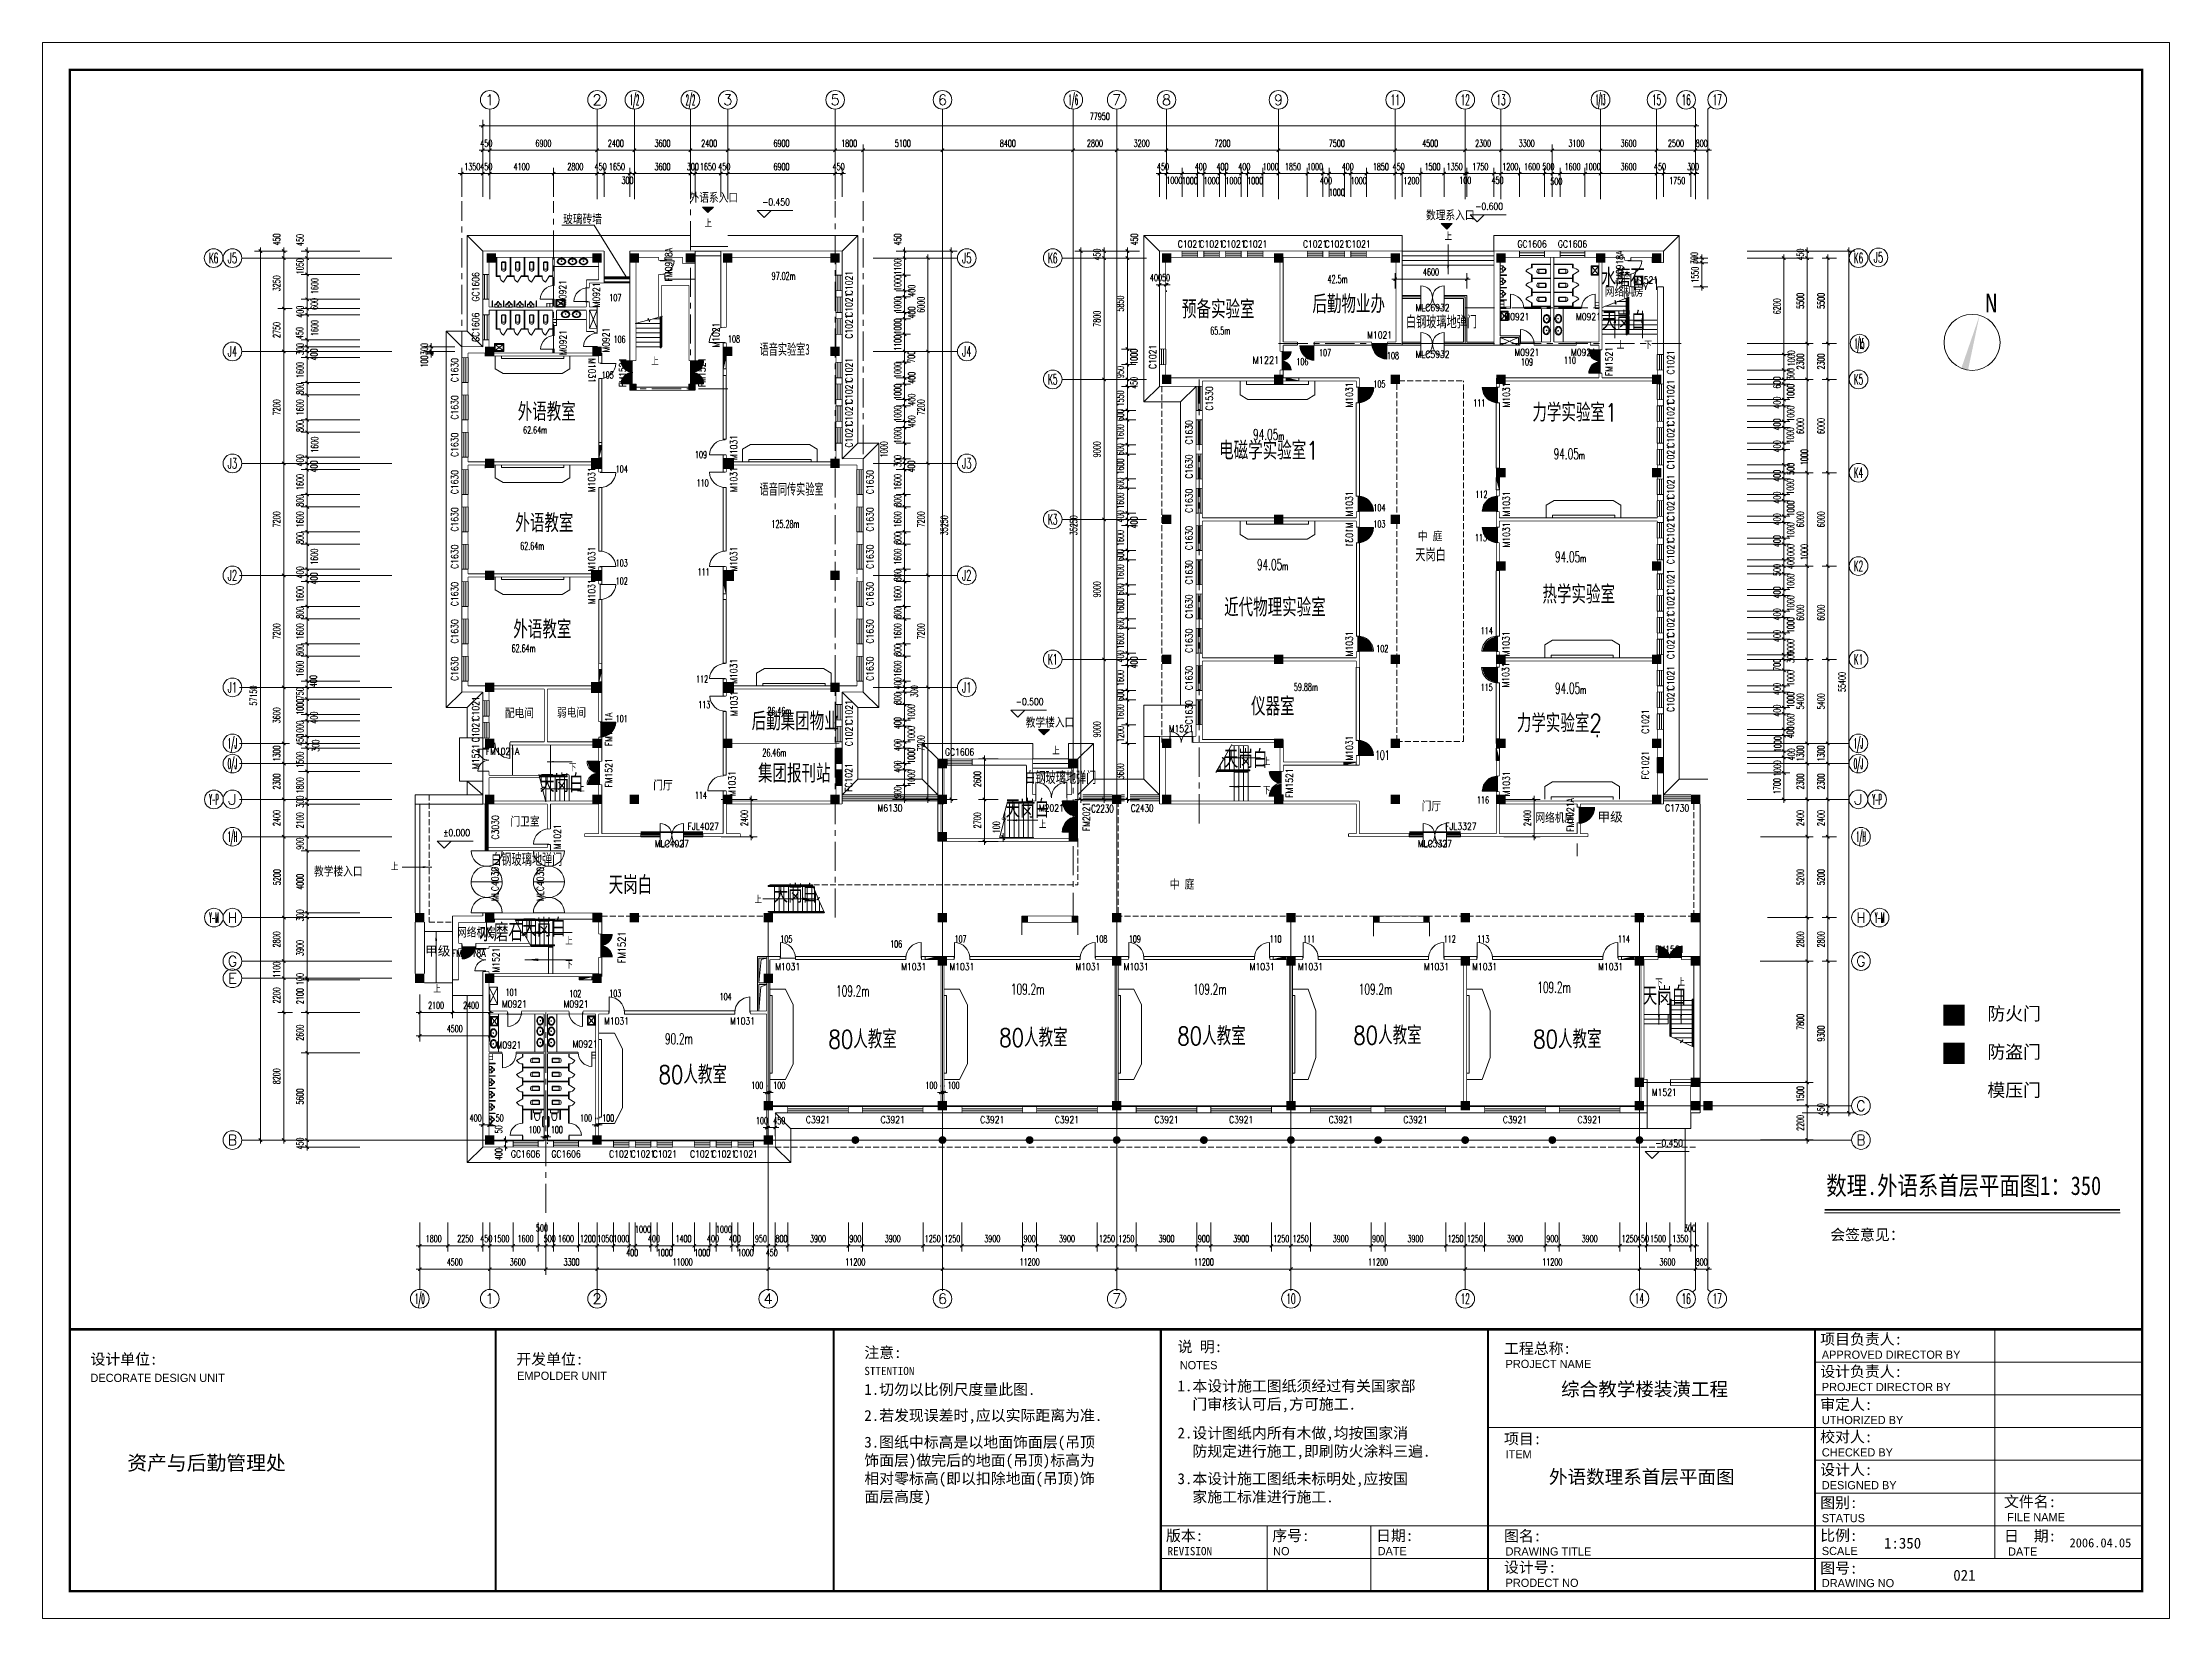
# Model space of a CAD drawing. Extents: x 1575758 to 1999219, y -897052 to -636879.
# Drawn here: x 1575758 to 1712478, y -741246 to -639933 of the extents above; entities that cross this region are included whole.
import ezdxf
from ezdxf.enums import TextEntityAlignment as Align

# ---------------------------------------------------------------- set-up
doc = ezdxf.new("R2010")
doc.units = 0
doc.header["$LTSCALE"] = 1500
doc.header["$MEASUREMENT"] = 0
doc.linetypes.add('CENTER', pattern=[2, 1.25, -0.25, 0.25, -0.25])
doc.linetypes.add('DASH', pattern=[0.35, 0.25, -0.1])
doc.layers.get('0').update_dxf_attribs({"linetype": 'CONTINUOUS', "lineweight": 5})
doc.layers.get('DEFPOINTS').update_dxf_attribs({"linetype": 'CONTINUOUS', "lineweight": 5})
for name, color, linetype, lineweight in [('AXIS', 7, 'CONTINUOUS', 5), ('AXIS_TEXT', 7, 'CONTINUOUS', 5), ('COLUMN', 7, 'CONTINUOUS', 5), ('DOTE', 7, 'CENTER', 5), ('LVTRY', 7, 'CONTINUOUS', 5), ('LVTRY_WINDOW', 7, 'CONTINUOUS', 5), ('OTHER', 7, 'CONTINUOUS', 5), ('P-S-TEXT', 7, 'CONTINUOUS', 5), ('PUB_DIM', 7, 'CONTINUOUS', 5), ('PUB_TEXT', 7, 'CONTINUOUS', 5), ('STAIR', 7, 'CONTINUOUS', 0), ('TOILET', 7, 'CONTINUOUS', 5), ('U型玻璃', 7, 'CONTINUOUS', 5), ('WALL', 7, 'CONTINUOUS', 5), ('WINDOW', 7, 'CONTINUOUS', 0), ('WINDOW_TEXT', 7, 'CONTINUOUS', 5), ('我的', 7, 'CONTINUOUS', 5), ('散水', 7, 'CONTINUOUS', 5), ('消火栓', 7, 'CONTINUOUS', 5), ('看线', 7, 'CONTINUOUS', 5), ('管井', 7, 'CONTINUOUS', 5), ('虚线', 7, 'DASH', 5), ('防火卷帘', 7, 'CONTINUOUS', 5), ('防火卷帘名称', 7, 'CONTINUOUS', 5)]:
    doc.layers.add(name, color=color, linetype=linetype, lineweight=lineweight)
for name, color, linetype in [('JIAJU1', 1, 'CONTINUOUS'), ('模压门', 90, 'CONTINUOUS'), ('防火门', 10, 'CONTINUOUS'), ('防盗门', 180, 'CONTINUOUS')]:
    doc.layers.add(name, color=color, linetype=linetype)
doc.layers.get('模压门').off()
doc.styles.add('_SIMPLEX', font='SIMPLEX.shx', dxfattribs={"width": 0.6})
doc.styles.add('COMPLEX', font='COMPLEX')
doc.styles.add('DIM_FONT', font='romans.shx', dxfattribs={"width": 0.6})
doc.styles.add('H1', font='romans.shx', dxfattribs={"width": 1.2, "bigfont": 'hztxt.shx'})
doc.styles.add('HZ4', font='')
doc.styles.add('SIMPLEX', font='SIMPLEX.SHX', dxfattribs={"width": 0.6})
doc.styles.add('ST', font='')
doc.styles.get("Standard").update_dxf_attribs({"font": 'simhei.ttf', "height": 1.2})
doc.styles.get('HZ4').set_extended_font_data('SimSun')
doc.styles.get('ST').set_extended_font_data('SimSun')
doc.dimstyles.new('NORMAL', dxfattribs={"dimscale": 1.5, "dimtxt": 300, "dimasz": 1, "dimexe": 250, "dimexo": 300, "dimgap": 150, "dimtad": 1, "dimdec": 0, "dimdsep": 46, "dimtxsty": 'DIM_FONT', "dimblk1": '_DIMX', "dimblk2": '_DIMX', "dimsah": 1, "dimcen": 2.5, "dimdle": 0.3, "dimclrd": 256, "dimclre": 256, "dimclrt": 256, "dimadec": 0, "dimazin": 0, "dimtfac": 1, "dimtdec": 0, "dimtix": 1, "dimtmove": 2, "dimatfit": 3, "dimldrblk": '_DIMX', "dimfxl": 1, "dimtvp": 1, "dimtolj": 1, "dimtzin": 0, "dimlwd": -1, "dimlwe": -1, "dimarcsym": 0})

msp = doc.modelspace()

# ---------------------------------------------------------------- texts
at = {"linetype": 'ByBlock', "insert": (1637061, -690379.3), "char_height": 450, "attachment_point": 5, "rotation": 90, "style": 'DIM_FONT'}
msp.add_mtext('\\A1;100', dxfattribs=at)
at = {"layer": 'AXIS', "color": 250, "attachment_point": 1}
for s, insert, char_height, width in [('{\\fSimHei|b0|i0|c134|p2;\\C5;防火门}', (1700774.8, -701942.3), 840, 5829.141), ('{\\fSimHei|b0|i0|c134|p2;\\C5;防盗门}', (1700774.8, -704402.2), 840, 5829.141), ('{\\fSimHei|b0|i0|c134|p2;\\C5;模压门}', (1700774.8, -706862.1), 840, 5829.141), ('{\\fSimHei|b0|i0|c134|p2;\\C5;会签意见：}', (1690673.8, -716223.5), 701.131, 6476.823), ('{\\fSimHei|b0|i0|c134|p2;\\C5;项目负责人:}', (1690030.1, -722937.5), 701.131, 6476.823), ('{\\fSimHei|b0|i0|c134|p2;\\C5;设计单位:}', (1578839.6, -724224.7), 701.131, 6476.823), ('{\\fSimHei|b0|i0|c134|p2;\\C5;开发单位:}', (1606213.1, -724224.7), 701.131, 6476.823), ('{\\fSimHei|b0|i0|c134|p2;\\C5;说 明:}', (1648716.3, -723423.4), 701.131, 6476.823), ('{\\fSimHei|b0|i0|c134|p2;\\C5;工程总称:}', (1669701.8, -723534), 701.131, 6476.823), ('\\fￋￎￌ￥|b0|i0|c134|p2;\\C5;PROJECT NAME', (1669803.4, -724620.7), 525.848, 6476.823), ('\\fￋￎￌ￥|b0|i0|c134|p2;\\C5;APPROVED DIRECTOR BY', (1690131.6, -724024.9), 525.848, 10946.369), ('\\fￋￎￌ￥|b0|i0|c134|p2;\\C5;DECORATE DESIGN UNIT', (1578839.6, -725515.4), 525.848, 8852.586), ('\\fￋￎￌ￥|b0|i0|c134|p2;\\C5;EMPOLDER UNIT', (1606259.4, -725380.4), 525.848, 9314.727), ('{\\fSimSun|b0|i0|c134|p2;\\C5;STTENTION}', (1628583.2, -725072.1), 525.848, 6476.823), ('{\\fSimHei|b0|i0|c134|p2;\\C5;1.本设计施工图纸须经过有关国家部\\P  门审核认可后,方可施工.}', (1648716.3, -725945.9), 701.131, 17463.279), ('\\fￋￎￌ￥|b0|i0|c134|p2;\\C5;NOTES', (1648859.2, -724694.3), 525.848, 6476.823), ('{\\fSimHei|b0|i0|c134|p2;\\C5;综合教学楼装潢工程}', (1673368.5, -726066.3), 874.895, 17614.867), ('{\\fSimHei|b0|i0|c134|p2;\\C5;设计负责人:}', (1690030.1, -725015.1), 701.131, 6476.823), ('{\\fSimHei|b0|i0|c134|p2;\\C5;1.切勿以比例尺度量此图.}', (1628583.2, -726171.7), 701.131, 17463.279), ('{\\fSimHei|b0|i0|c134|p2;\\C5;审定人:}', (1690030.1, -727137.5), 701.131, 6476.823), ('\\fￋￎￌ￥|b0|i0|c134|p2;\\C5;PROJECT DIRECTOR BY', (1690131.6, -726102.5), 525.848, 10946.369), ('{\\fSimHei|b0|i0|c134|p2;\\C5;2.若发现误差时,应以实际距离为准.}', (1628583.2, -727844.7), 701.131, 17463.279), ('\\fￋￎￌ￥|b0|i0|c134|p2;\\C5;UTHORIZED BY', (1690131.6, -728224.9), 525.848, 10946.369), ('{\\fSimHei|b0|i0|c134|p2;\\C5;3.图纸中标高是以地面饰面层(吊顶\\P饰面层)做完后的地面(吊顶)标高为\\P相对零标高(即以扣除地面(吊顶)饰\\P面层高度)}', (1628583.2, -729558.2), 701.131, 17463.279), ('{\\fSimHei|b0|i0|c134|p2;\\C5;2.设计图纸内所有木做,均按国家消\\P  防规定进行施工,即刷防火涂料三遍.}', (1648716.3, -728971.1), 701.131, 17463.279), ('{\\fSimHei|b0|i0|c134|p2;\\C5;项目:}', (1669701.8, -729342), 701.131, 6476.823), ('{\\fSimHei|b0|i0|c134|p2;\\C5;校对人:}', (1690030.1, -729216.7), 701.131, 6476.823), ('{\\C5;资产与后勤管理处}', (1581204.7, -730780.3), 933.333, 28945.32), ('\\fￋￎￌ￥|b0|i0|c134|p2;\\C5;ITEM', (1669803.4, -730428.6), 525.848, 6476.823), ('{\\fSimHei|b0|i0|c134|p2;\\C5;设计人:}', (1690030.1, -731327.3), 701.131, 6476.823), ('\\fￋￎￌ￥|b0|i0|c134|p2;\\C5;CHECKED BY', (1690131.6, -730304.1), 525.848, 10946.369), ('{\\fSimHei|b0|i0|c134|p2;\\C5;3.本设计施工图纸未标明处,应按国\\P  家施工标准进行施工.}', (1648716.3, -731909.1), 701.131, 17463.279), ('{\\C5;外语数理系首层平面图}', (1672593, -731703.8), 874.895, 17614.867), ('\\fￋￎￌ￥|b0|i0|c134|p2;\\C5;DESIGNED BY', (1690131.6, -732414.7), 525.848, 10946.369), ('{\\fSimHei|b0|i0|c134|p2;\\C5;图别:}', (1690030.1, -733445), 701.131, 6476.823), ('{\\fSimHei|b0|i0|c134|p2;\\C5;文件名:}', (1701844.1, -733384.6), 701.131, 6476.823), ('{\\fSimHei|b0|i0|c134|p2;\\C5;版本:}', (1647973.5, -735566.5), 701.131, 6476.823), ('{\\fSimHei|b0|i0|c134|p2;\\C5;序号:}', (1654805.4, -735566.5), 701.131, 6476.823), ('{\\fSimHei|b0|i0|c134|p2;\\C5;日期:}', (1661479.2, -735566.5), 701.131, 6476.823), ('{\\fSimHei|b0|i0|c134|p2;\\C5;图名:}', (1669701.8, -735585.7), 701.131, 7730.349), ('{\\fSimHei|b0|i0|c134|p2;\\C5;比例:}', (1690030.1, -735556.7), 701.131, 6476.823), ('\\fￋￎￌ￥|b0|i0|c134|p2;\\C5;STATUS', (1690131.6, -734532.4), 525.848, 10946.369), ('{\\fSimHei|b0|i0|c134|p2;\\C5;日  期:}', (1701844.1, -735594.6), 701.131, 6476.823), ('\\fￋￎￌ￥|b0|i0|c134|p2;\\C5;FILE NAME', (1702046.3, -734472), 525.848, 10946.369), ('{\\fSimSun|b0|i0|c134|p2;\\C5;REVISION}', (1648075.1, -736653.8), 525.848, 6476.823), ('\\fￋￎￌ￥|b0|i0|c134|p2;\\C5;NO', (1654861.5, -736653.8), 525.848, 6476.823), ('\\fￋￎￌ￥|b0|i0|c134|p2;\\C5;DATE', (1661580.7, -736653.8), 525.848, 6476.823), ('\\fￋￎￌ￥|b0|i0|c134|p2;\\C5;DRAWING TITLE', (1669803.4, -736672.3), 525.848, 6476.823), ('\\fￋￎￌ￥|b0|i0|c134|p2;\\C5;SCALE', (1690131.6, -736644), 525.848, 10946.369), ('{\\C5;1:350}', (1694130, -736053.1), 701.131, 6476.823), ('\\fￋￎￌ￥|b0|i0|c134|p2;\\C5;DATE', (1702106.8, -736682), 525.848, 10946.369), ('{\\C5;2006.04.05}', (1706057.7, -736092.9), 583.333, 6476.823), ('{\\fSimHei|b0|i0|c134|p2;\\C5;设计号:}', (1669701.8, -737602.3), 701.131, 6476.823), ('{\\fSimHei|b0|i0|c134|p2;\\C5;图号:}', (1690030.1, -737656.7), 701.131, 6476.823), ('{\\C5;021}', (1698583, -738115.9), 701.13, 6476.823), ('\\fￋￎￌ￥|b0|i0|c134|p2;\\C5;PRODECT NO', (1669803.4, -738689.7), 525.848, 10946.369), ('\\fￋￎￌ￥|b0|i0|c134|p2;\\C5;DRAWING NO', (1690131.6, -738707.1), 525.848, 10946.369)]:
    msp.add_mtext(s, dxfattribs=dict(at, insert=insert, char_height=char_height, width=width))
at = {"layer": 'JIAJU1', "color": 22, "insert": (1628583.2, -723800.1), "char_height": 701.131, "width": 6476.823, "attachment_point": 1}
msp.add_mtext('{\\fSimHei|b0|i0|c134|p2;\\C5;注意:}', dxfattribs=at)
at = {"layer": 'P-S-TEXT', "style": 'H1', "width": 0.8}
for s, p in [('上', (1618308.5, -651802.5)), ('上', (1665883.5, -652640.7)), ('上', (1614888.3, -660666.9)), ('上', (1676950.6, -659627.5)), ('下', (1678725.6, -659627.5)), ('上', (1640664, -685708.6)), ('上', (1639799.7, -690443.9)), ('上', (1598149.3, -693148.2)), ('上', (1621521.2, -695281.4)), ('上', (1609360.1, -697924.5)), ('下', (1609360.1, -699463.6)), ('上', (1600881.4, -701024)), ('下', (1679419.7, -700628.1)), ('上', (1680854.9, -700580.7))]:
    msp.add_text(s, height=450, rotation=360, dxfattribs=at).set_placement(p)
for s, p in [('下', (1609589.2, -686788.4)), ('上', (1654196, -686402.5)), ('上', (1610114.5, -688104.4)), ('下', (1654196, -688257.5))]:
    msp.add_text(s, height=450, dxfattribs=at).set_placement(p)
at = {"layer": 'PUB_DIM', "style": 'DIM_FONT', "width": 0.8}
for s, p in [('-0.450', (1623799.6, -650412.9)), ('-0.600', (1669641, -650695.2)), ('-0.500', (1640104.3, -682531.1)), ('%%p0.000', (1603240.6, -690951.4))]:
    msp.add_text(s, height=450, rotation=360, dxfattribs=at).set_placement(p, align=Align.RIGHT)
at = {"layer": 'PUB_DIM'}
msp.add_text('N', height=1200, dxfattribs=at).set_placement((1701025.2, -656673.8), align=Align.MIDDLE)
at = {"layer": 'PUB_DIM', "style": 'H1', "width": 0.8}
msp.add_text('教学楼入口', height=600, dxfattribs=at).set_placement((1593209.1, -693544.3))
at = {"layer": 'PUB_DIM', "style": 'DIM_FONT', "width": 0.8}
msp.add_text('-0.450', height=450, rotation=360, dxfattribs=at).set_placement((1680313.3, -710678.3), align=Align.MIDDLE)
at = {"layer": 'PUB_TEXT', "style": 'H1'}
for s, height, width, p in [('外语系入口', 600, 0.8, (1617344.7, -650231)), ('数理系入口', 600, 0.8, (1664691, -651359.8)), ('玻璃砖墙', 600, 0.8, (1609222.4, -651610.4)), ('网络机房', 600, 0.8, (1676182.3, -656270.6)), ('M1221', 480, 0.8, (1653544, -660586.9)), ('中 庭', 600, 0.8, (1664167.5, -671996.2)), ('配电间', 600, 0.8, (1605477.3, -683370)), ('弱电间', 600, 0.8, (1608823.1, -683330.9)), ('教学楼入口', 600, 0.8, (1638958.5, -683970.8)), ('门厅', 600, 0.8, (1615013.1, -688009.2)), ('C2230', 480, 0.7, (1643162.7, -689424.5)), ('C2430', 480, 0.7, (1645716.4, -689388.3)), ('门厅', 600, 0.8, (1664412.2, -689346.7)), ('门卫室', 600, 0.8, (1605833.1, -690337)), ('网络机房', 600, 0.8, (1671718.7, -690097)), ('中 庭', 600, 0.8, (1648221.1, -694380.2)), ('网络机房', 600, 0.8, (1602402.2, -697468.4))]:
    msp.add_text(s, height=height, dxfattribs=dict(at, width=width)).set_placement(p)
at = {"layer": 'PUB_TEXT', "lineweight": 0, "style": 'ST', "width": 0.8}
msp.add_text('数理.外语系首层平面图1：350', height=1200, dxfattribs=at).set_placement((1690419, -714019.2))
at = {"layer": 'PUB_TEXT', "insert": (1675734.7, -684451.8), "char_height": 120, "width": 491, "attachment_point": 3, "style": 'DIM_FONT'}
msp.add_mtext('2', dxfattribs=at)
at = {"layer": '我的', "lineweight": 0, "style": 'H1', "width": 0.8}
for s, height, p in [('水磨石', 1166.4, (1675966.8, -655635.1)), ('后勤物业办', 1166.4, (1657384.8, -657334.6)), ('预备实验室', 1166.4, (1648999.9, -657671.8)), ('白钢玻璃地弹门', 816.48, (1663396.7, -658309.9)), ('天岗白', 1166.4, (1676010.1, -658398)), ('外语教室', 1166.4, (1606303.1, -664259.5)), ('力学实验室1', 1166.4, (1671526.7, -664305.7)), ('电磁学实验室1', 1166.4, (1651387.6, -666746.6)), ('外语教室', 1166.4, (1606151.4, -671411.4)), ('天岗白', 816.48, (1664000.8, -673283.8)), ('热学实验室', 1166.4, (1672173.5, -675996.6)), ('近代物理实验室', 1166.4, (1651710.2, -676832.6)), ('外语教室', 1166.4, (1606018.5, -678247.2)), ('仪器室', 1166.4, (1653444.1, -683198)), ('后勤集团物业', 1166.4, (1621340.2, -684153.3)), ('力学实验室2', 1166.4, (1670526.4, -684277.1)), ('集团报刊站', 1166.4, (1621747.1, -687506.2)), ('天岗白', 1166.4, (1651692.4, -686572.7)), ('天岗白', 1166.4, (1607733.7, -688128.4)), ('白钢玻璃地弹门', 816.48, (1638927.6, -687603.7)), ('天岗白', 1166.4, (1637665.2, -689775.2)), ('白钢玻璃地弹门', 816.48, (1604600.9, -692871.2)), ('天岗白', 1166.4, (1612148.3, -694683.2)), ('天岗白', 1166.4, (1622750.5, -695235.1)), ('水磨石', 1166.4, (1603832.4, -697720.3)), ('天岗白', 1166.4, (1606591.7, -697409.7)), ('天岗白', 1166.4, (1678619, -701815.3)), ('80人教室', 1166.4, (1626272.8, -704595.9)), ('80人教室', 1166.4, (1637250.4, -704491.5)), ('80人教室', 1166.4, (1648698.4, -704387)), ('80人教室', 1166.4, (1660008.2, -704338.8)), ('80人教室', 1166.4, (1671574.6, -704588.5)), ('80人教室', 1166.4, (1615351.6, -706870.6))]:
    msp.add_text(s, height=height, dxfattribs=at).set_placement(p)
msp.add_text('FM1521', height=489.89, rotation=90, dxfattribs=at).set_placement((1613238.6, -699124.2))
at = {"layer": '我的', "color": 0, "lineweight": 5, "attachment_point": 1, "style": 'DIM_FONT'}
for s, insert, char_height, width in [('{\\C3;97.02m}', (1622626.6, -654687.6), 500, 2026.53), ('107', (1612191.4, -656110.1), 450, 1894.64), ('{\\C3;42.5m}', (1658364.3, -654893.4), 500, 1763.17), ('106', (1612465.2, -658777.6), 450, 1894.64), ('108', (1619824.1, -658761), 450, 1894.64), ('{\\C3;65.5m}', (1650819.6, -658211), 500, 2009.19), ('{\\f宋体|b0|i0|c134|p2;\\C7;语音实验室3}', (1621848.9, -659302.2), 700, 4497.52), ('106', (1656359.3, -660215.9), 450, 1894.64), ('107', (1657815, -659639.4), 450, 1894.64), ('108', (1662179.4, -659838.9), 450, 1894.64), ('109', (1670797.5, -660249.6), 450, 1894.64), ('110', (1673553.5, -660147.6), 450, 1894.64), ('105', (1611707.7, -661083.5), 450, 1894.64), ('105', (1661307.4, -661667.6), 450, 1894.64), ('111', (1667731.6, -662875.6), 450, 1894.64), ('{\\C3;62.64m}', (1606648.6, -664624.7), 450, 2026.53), ('{\\H1.4x;\\C3;94.05\\H0.7143x;m}', (1653575.1, -664778.4), 500, 2855.56), ('104', (1612607.3, -667117.6), 450, 1894.64), ('109', (1617701.6, -666213), 450, 1894.64), ('{\\H1.4x;\\C3;94.05\\H0.7143x;m}', (1672894.4, -666020.8), 500, 2855.56), ('110', (1617804.8, -668034), 450, 1894.64), ('{\\fSimHei|b0|i0|c134|p2;\\C7;语音同传实验室}', (1621848.9, -668294.3), 700, 4497.52), ('104', (1661307.4, -669611), 450, 1894.64), ('112', (1667867.7, -668757.1), 450, 1894.64), ('{\\C3;125.28m}', (1622613.5, -670630.4), 500, 2833.43), ('103', (1661307.4, -670667.6), 450, 1894.64), ('{\\C3;62.64m}', (1606462.9, -672046.2), 500, 2441.04), ('113', (1667833.7, -671544.9), 450, 1894.64), ('{\\H1.4x;\\C3;94.05\\H0.7143x;m}', (1672977.3, -672646.8), 500, 2855.56), ('103', (1612607.3, -673160.9), 450, 1894.64), ('111', (1617873.9, -673752.6), 450, 1894.64), ('{\\H1.4x;\\C3;94.05\\H0.7143x;m}', (1653823.9, -673143.7), 500, 2855.56), ('102', (1612607.3, -674317.6), 450, 1894.64), ('114', (1668207.6, -677515.3), 450, 1894.64), ('{\\C3;62.64m}', (1605910.2, -678625.2), 500, 1934.41), ('102', (1661498.6, -678671.6), 450, 1894.64), ('112', (1617771.2, -680626.7), 450, 1894.64), ('{\\C3;59.88m}', (1656198.4, -681116), 500, 1886.18), ('115', (1668207.6, -681153), 450, 1894.64), ('{\\H1.4x;\\C3;94.05\\H0.7143x;m}', (1672977.3, -681094.8), 500, 2855.56), ('101', (1612607.3, -683167.6), 450, 1894.64), ('113', (1617907.7, -682281.4), 450, 1894.64), ('{\\C3;26.46m}', (1622352.5, -682659.5), 500, 1842.3), ('{\\C3;26.46m}', (1622028.8, -685336.7), 500, 2473.64), ('101', (1661417.6, -685437.8), 600, 1894.64), ('114', (1617702.4, -688095.2), 450, 1894.64), ('116', (1667969.1, -688408.9), 450, 1894.64), ('105', (1623186, -697339.7), 450, 1894.64), ('106', (1630244.4, -697656), 450, 1894.64), ('107', (1634386, -697339.7), 450, 1894.64), ('108', (1643429.4, -697339.7), 450, 1894.64), ('109', (1645586, -697339.6), 450, 1894.64), ('110', (1654629.4, -697339.6), 450, 1894.64), ('111', (1656786, -697339.7), 450, 1894.64), ('112', (1665829.4, -697339.7), 450, 1894.64), ('113', (1667986, -697339.8), 450, 1894.64), ('114', (1677029.4, -697339.8), 450, 1894.64), ('101', (1605519.9, -700768.1), 450, 1894.64), ('102', (1609618.5, -700859), 450, 1894.64), ('103', (1612186, -700839.7), 450, 1894.64), ('104', (1619285, -701052.1), 450, 1894.64), ('{\\C3;109.2m}', (1626768, -700557.3), 700, 3312.65), ('{\\C3;109.2m}', (1638007.4, -700439.1), 700, 3312.65), ('{\\C3;109.2m}', (1649719.9, -700439.1), 700, 3312.65), ('{\\C3;109.2m}', (1660367.8, -700439.1), 700, 3312.65), ('{\\C3;109.2m}', (1671843.7, -700320.9), 700, 3312.65), ('{\\C3;90.2m}', (1615765.3, -703630), 700, 3312.65)]:
    msp.add_mtext(s, dxfattribs=dict(at, insert=insert, char_height=char_height, width=width))
at = {"layer": '防火卷帘名称', "style": '_SIMPLEX', "width": 0.8}
for s, p in [('FJL4027', (1617221.5, -690551.4)), ('FJL3327', (1665921.5, -690551.4))]:
    msp.add_text(s, height=450, dxfattribs=at).set_placement(p)
at = {"layer": '防火门', "char_height": 600, "width": 511116, "attachment_point": 1, "style": 'HZ4'}
for insert in [(1675704.5, -689414.7), (1600341.9, -698031.2)]:
    msp.add_mtext('甲级', dxfattribs=dict(at, insert=insert))

# ---------------------------------------------------------------- blocks, each defined once
blk = doc.blocks.new('_AXISO')
blk.add_circle((0, 0), 0.5)
at = {"layer": 'AXIS_TEXT', "style": 'COMPLEX', "width": 1.041667}
blk.add_attdef('A', text='', height=0.56, dxfattribs=at).set_placement((-0.25, -0.28), (0.25, -0.28), align=Align.FIT)
blk = doc.blocks.new('_AXISO1')
blk.add_line((0.35, -0.15), (0.5, 0))
blk.add_circle((0, -0.5), 0.5)
at = {"layer": 'AXIS_TEXT', "style": 'COMPLEX', "width": 1.041667}
blk.add_attdef('A', text='', height=0.56, dxfattribs=at).set_placement((-0.25, -0.78), (0.25, -0.78), align=Align.FIT)
blk = doc.blocks.new('_AXISO2')
blk.add_line((0.35, 0.15), (0.5, 0))
blk.add_circle((0, 0.5), 0.5)
at = {"layer": 'AXIS_TEXT', "style": 'COMPLEX', "width": 1.041667}
blk.add_attdef('A', text='', height=0.56, dxfattribs=at).set_placement((-0.25, 0.22), (0.25, 0.22), align=Align.FIT)
blk = doc.blocks.new('_DIMX')
blk.add_line((-150, 0), (150, 0))
at = {"const_width": 50}
blk.add_lwpolyline([(-70, -70), (70, 70)], dxfattribs=at)
blk = doc.blocks.new('*D358')
at = {"layer": 'DEFPOINTS', "color": 0, "lineweight": 5}
for p in [(1587976, -674189), (1587976, -681389), (1591266, -681389)]:
    blk.add_point(p, dxfattribs=at)
at = {"layer": 'PUB_DIM'}
for p, q in [((1588426, -674189), (1591641, -674189)), ((1591266, -674191), (1591266, -681388)), ((1588426, -681389), (1591641, -681389))]:
    blk.add_line(p, q, dxfattribs=at)
at = {"layer": 'PUB_DIM', "xscale": 1.5, "yscale": 1.5, "zscale": 1.5}
for p, rotation in [((1591266, -674189), 90), ((1591266, -681389), 270)]:
    blk.add_blockref('_DIMX', p, dxfattribs=dict(at, rotation=rotation))
at = {"layer": 'PUB_DIM', "insert": (1590816, -677789), "char_height": 450, "attachment_point": 5, "rotation": 90, "style": 'DIM_FONT'}
blk.add_mtext('\\A1;7200', dxfattribs=at)
blk = doc.blocks.new('*D360')
at = {"layer": 'DEFPOINTS', "color": 0, "lineweight": 5}
for p in [(1587976, -681389), (1587976, -684989), (1591266, -684989)]:
    blk.add_point(p, dxfattribs=at)
at = {"layer": 'PUB_DIM'}
for p, q in [((1588426, -681389), (1591641, -681389)), ((1591266, -681391), (1591266, -684988)), ((1588426, -684989), (1591641, -684989))]:
    blk.add_line(p, q, dxfattribs=at)
at = {"layer": 'PUB_DIM', "xscale": 1.5, "yscale": 1.5, "zscale": 1.5}
for p, rotation in [((1591266, -681389), 90), ((1591266, -684989), 270)]:
    blk.add_blockref('_DIMX', p, dxfattribs=dict(at, rotation=rotation))
at = {"layer": 'PUB_DIM', "insert": (1590816, -683189), "char_height": 450, "attachment_point": 5, "rotation": 90, "style": 'DIM_FONT'}
blk.add_mtext('\\A1;3600', dxfattribs=at)
blk = doc.blocks.new('*D359')
at = {"layer": 'DEFPOINTS', "color": 0, "lineweight": 5}
for p in [(1682008, -646860), (1679508, -650010), (1682008, -650010)]:
    blk.add_point(p, dxfattribs=at)
at = {"layer": 'PUB_DIM'}
for p, q in [((1679508, -649560), (1679508, -646485)), ((1682008, -649560), (1682008, -646485)), ((1679509, -646860), (1682006, -646860))]:
    blk.add_line(p, q, dxfattribs=at)
at = {"layer": 'PUB_DIM', "xscale": 1.5, "yscale": 1.5, "zscale": 1.5, "rotation": 180}
blk.add_blockref('_DIMX', (1679508, -646860), dxfattribs=at)
at = {"layer": 'PUB_DIM', "xscale": 1.5, "yscale": 1.5, "zscale": 1.5}
blk.add_blockref('_DIMX', (1682008, -646860), dxfattribs=at)
at = {"layer": 'PUB_DIM', "insert": (1680758, -646410), "char_height": 450, "attachment_point": 5, "style": 'DIM_FONT'}
blk.add_mtext('\\A1;2500', dxfattribs=at)
blk = doc.blocks.new('*D361')
at = {"layer": 'DEFPOINTS', "color": 0, "lineweight": 5}
for p in [(1682808, -646860), (1682008, -650010), (1682808, -650010)]:
    blk.add_point(p, dxfattribs=at)
at = {"layer": 'PUB_DIM'}
for p, q in [((1682008, -649560), (1682008, -646485)), ((1682808, -649560), (1682808, -646485)), ((1682006, -646860), (1682005, -646860)), ((1682008, -646860), (1682808, -646860)), ((1682809, -646860), (1682811, -646860))]:
    blk.add_line(p, q, dxfattribs=at)
at = {"layer": 'PUB_DIM', "xscale": 1.5, "yscale": 1.5, "zscale": 1.5}
blk.add_blockref('_DIMX', (1682008, -646860), dxfattribs=at)
at = {"layer": 'PUB_DIM', "xscale": 1.5, "yscale": 1.5, "zscale": 1.5, "rotation": 180}
blk.add_blockref('_DIMX', (1682808, -646860), dxfattribs=at)
at = {"layer": 'PUB_DIM', "insert": (1682408, -646410), "char_height": 450, "attachment_point": 5, "style": 'DIM_FONT'}
blk.add_mtext('\\A1;800', dxfattribs=at)
blk = doc.blocks.new('*D362')
at = {"layer": 'AXIS'}
for p, q in [((1630399, -653789), (1633045, -653789)), ((1632670, -653791), (1632670, -659788)), ((1630399, -659789), (1633045, -659789))]:
    blk.add_line(p, q, dxfattribs=at)
at = {"layer": 'DEFPOINTS', "color": 0, "lineweight": 5}
for p in [(1629949, -653789), (1629949, -659789), (1632670, -659789)]:
    blk.add_point(p, dxfattribs=at)
at = {"layer": 'AXIS', "xscale": 1.5, "yscale": 1.5, "zscale": 1.5}
for p, rotation in [((1632670, -653789), 90), ((1632670, -659789), 270)]:
    blk.add_blockref('_DIMX', p, dxfattribs=dict(at, rotation=rotation))
at = {"layer": 'AXIS', "insert": (1632220, -656789), "char_height": 450, "attachment_point": 5, "rotation": 90, "style": 'DIM_FONT'}
blk.add_mtext('\\A1;6000', dxfattribs=at)
blk = doc.blocks.new('*D363')
at = {"layer": 'AXIS'}
for p, q in [((1630399, -659789), (1633045, -659789)), ((1632670, -659791), (1632670, -666988)), ((1630399, -666989), (1633045, -666989))]:
    blk.add_line(p, q, dxfattribs=at)
at = {"layer": 'DEFPOINTS', "color": 0, "lineweight": 5}
for p in [(1629949, -659789), (1629949, -666989), (1632670, -666989)]:
    blk.add_point(p, dxfattribs=at)
at = {"layer": 'AXIS', "xscale": 1.5, "yscale": 1.5, "zscale": 1.5}
for p, rotation in [((1632670, -659789), 90), ((1632670, -666989), 270)]:
    blk.add_blockref('_DIMX', p, dxfattribs=dict(at, rotation=rotation))
at = {"layer": 'AXIS', "insert": (1632220, -663389), "char_height": 450, "attachment_point": 5, "rotation": 90, "style": 'DIM_FONT'}
blk.add_mtext('\\A1;7200', dxfattribs=at)
blk = doc.blocks.new('*D364')
at = {"layer": 'AXIS'}
for p, q in [((1630399, -666989), (1633045, -666989)), ((1632670, -666991), (1632670, -674188)), ((1630399, -674189), (1633045, -674189))]:
    blk.add_line(p, q, dxfattribs=at)
at = {"layer": 'DEFPOINTS', "color": 0, "lineweight": 5}
for p in [(1629949, -666989), (1629949, -674189), (1632670, -674189)]:
    blk.add_point(p, dxfattribs=at)
at = {"layer": 'AXIS', "xscale": 1.5, "yscale": 1.5, "zscale": 1.5}
for p, rotation in [((1632670, -666989), 90), ((1632670, -674189), 270)]:
    blk.add_blockref('_DIMX', p, dxfattribs=dict(at, rotation=rotation))
at = {"layer": 'AXIS', "insert": (1632220, -670589), "char_height": 450, "attachment_point": 5, "rotation": 90, "style": 'DIM_FONT'}
blk.add_mtext('\\A1;7200', dxfattribs=at)
blk = doc.blocks.new('*D365')
at = {"layer": 'AXIS'}
for p, q in [((1630399, -674189), (1633045, -674189)), ((1632670, -674191), (1632670, -681388)), ((1630399, -681389), (1633045, -681389))]:
    blk.add_line(p, q, dxfattribs=at)
at = {"layer": 'DEFPOINTS', "color": 0, "lineweight": 5}
for p in [(1629949, -674189), (1629949, -681389), (1632670, -681389)]:
    blk.add_point(p, dxfattribs=at)
at = {"layer": 'AXIS', "xscale": 1.5, "yscale": 1.5, "zscale": 1.5}
for p, rotation in [((1632670, -674189), 90), ((1632670, -681389), 270)]:
    blk.add_blockref('_DIMX', p, dxfattribs=dict(at, rotation=rotation))
at = {"layer": 'AXIS', "insert": (1632220, -677789), "char_height": 450, "attachment_point": 5, "rotation": 90, "style": 'DIM_FONT'}
blk.add_mtext('\\A1;7200', dxfattribs=at)
blk = doc.blocks.new('*D366')
at = {"layer": 'AXIS'}
for p, q in [((1630399, -681389), (1633045, -681389)), ((1632670, -681391), (1632670, -688588)), ((1630399, -688589), (1633045, -688589))]:
    blk.add_line(p, q, dxfattribs=at)
at = {"layer": 'DEFPOINTS', "color": 0, "lineweight": 5}
for p in [(1629949, -681389), (1629949, -688589), (1632670, -688589)]:
    blk.add_point(p, dxfattribs=at)
at = {"layer": 'AXIS', "xscale": 1.5, "yscale": 1.5, "zscale": 1.5}
for p, rotation in [((1632670, -681389), 90), ((1632670, -688589), 270)]:
    blk.add_blockref('_DIMX', p, dxfattribs=dict(at, rotation=rotation))
at = {"layer": 'AXIS', "insert": (1632220, -684989), "char_height": 450, "attachment_point": 5, "rotation": 90, "style": 'DIM_FONT'}
blk.add_mtext('\\A1;7200', dxfattribs=at)
blk = doc.blocks.new('*D367')
at = {"layer": 'AXIS'}
for p, q in [((1630712, -653339), (1634545, -653339)), ((1634170, -653341), (1634170, -688588)), ((1630712, -688589), (1634545, -688589))]:
    blk.add_line(p, q, dxfattribs=at)
at = {"layer": 'DEFPOINTS', "color": 0, "lineweight": 5}
for p in [(1630262, -653339), (1630262, -688589), (1634170, -688589)]:
    blk.add_point(p, dxfattribs=at)
at = {"layer": 'AXIS', "xscale": 1.5, "yscale": 1.5, "zscale": 1.5}
for p, rotation in [((1634170, -653339), 90), ((1634170, -688589), 270)]:
    blk.add_blockref('_DIMX', p, dxfattribs=dict(at, rotation=rotation))
at = {"layer": 'AXIS', "insert": (1633720, -670964), "char_height": 450, "attachment_point": 5, "rotation": 90, "style": 'DIM_FONT'}
blk.add_mtext('\\A1;35250', dxfattribs=at)
blk = doc.blocks.new('*D368')
at = {"layer": 'AXIS'}
for p, q in [((1646264, -653789), (1643619, -653789)), ((1643994, -653791), (1643994, -661588)), ((1646264, -661589), (1643619, -661589))]:
    blk.add_line(p, q, dxfattribs=at)
at = {"layer": 'DEFPOINTS', "color": 0, "lineweight": 5}
for p in [(1646714, -653789), (1643994, -661589), (1646714, -661589)]:
    blk.add_point(p, dxfattribs=at)
at = {"layer": 'AXIS', "xscale": 1.5, "yscale": 1.5, "zscale": 1.5}
for p, rotation in [((1643994, -653789), 90), ((1643994, -661589), 270)]:
    blk.add_blockref('_DIMX', p, dxfattribs=dict(at, rotation=rotation))
at = {"layer": 'AXIS', "insert": (1643544, -657689), "char_height": 450, "attachment_point": 5, "rotation": 90, "style": 'DIM_FONT'}
blk.add_mtext('\\A1;7800', dxfattribs=at)
blk = doc.blocks.new('*D369')
at = {"layer": 'AXIS'}
for p, q in [((1646264, -661589), (1643619, -661589)), ((1643994, -661591), (1643994, -670588)), ((1646264, -670589), (1643619, -670589))]:
    blk.add_line(p, q, dxfattribs=at)
at = {"layer": 'DEFPOINTS', "color": 0, "lineweight": 5}
for p in [(1646714, -661589), (1643994, -670589), (1646714, -670589)]:
    blk.add_point(p, dxfattribs=at)
at = {"layer": 'AXIS', "xscale": 1.5, "yscale": 1.5, "zscale": 1.5}
for p, rotation in [((1643994, -661589), 90), ((1643994, -670589), 270)]:
    blk.add_blockref('_DIMX', p, dxfattribs=dict(at, rotation=rotation))
at = {"layer": 'AXIS', "insert": (1643544, -666089), "char_height": 450, "attachment_point": 5, "rotation": 90, "style": 'DIM_FONT'}
blk.add_mtext('\\A1;9000', dxfattribs=at)
blk = doc.blocks.new('*D370')
at = {"layer": 'AXIS'}
for p, q in [((1646264, -670589), (1643619, -670589)), ((1643994, -670591), (1643994, -679588)), ((1646264, -679589), (1643619, -679589))]:
    blk.add_line(p, q, dxfattribs=at)
at = {"layer": 'DEFPOINTS', "color": 0, "lineweight": 5}
for p in [(1646714, -670589), (1643994, -679589), (1646714, -679589)]:
    blk.add_point(p, dxfattribs=at)
at = {"layer": 'AXIS', "xscale": 1.5, "yscale": 1.5, "zscale": 1.5}
for p, rotation in [((1643994, -670589), 90), ((1643994, -679589), 270)]:
    blk.add_blockref('_DIMX', p, dxfattribs=dict(at, rotation=rotation))
at = {"layer": 'AXIS', "insert": (1643544, -675089), "char_height": 450, "attachment_point": 5, "rotation": 90, "style": 'DIM_FONT'}
blk.add_mtext('\\A1;9000', dxfattribs=at)
blk = doc.blocks.new('*D371')
at = {"layer": 'AXIS'}
for p, q in [((1646264, -679589), (1643619, -679589)), ((1643994, -679591), (1643994, -688588)), ((1646264, -688589), (1643619, -688589))]:
    blk.add_line(p, q, dxfattribs=at)
at = {"layer": 'DEFPOINTS', "color": 0, "lineweight": 5}
for p in [(1646714, -679589), (1643994, -688589), (1646714, -688589)]:
    blk.add_point(p, dxfattribs=at)
at = {"layer": 'AXIS', "xscale": 1.5, "yscale": 1.5, "zscale": 1.5}
for p, rotation in [((1643994, -679589), 90), ((1643994, -688589), 270)]:
    blk.add_blockref('_DIMX', p, dxfattribs=dict(at, rotation=rotation))
at = {"layer": 'AXIS', "insert": (1643544, -684089), "char_height": 450, "attachment_point": 5, "rotation": 90, "style": 'DIM_FONT'}
blk.add_mtext('\\A1;9000', dxfattribs=at)
blk = doc.blocks.new('*D372')
at = {"layer": 'AXIS'}
for p, q in [((1645952, -653339), (1642119, -653339)), ((1642494, -653341), (1642494, -688588)), ((1645952, -688589), (1642119, -688589))]:
    blk.add_line(p, q, dxfattribs=at)
at = {"layer": 'DEFPOINTS', "color": 0, "lineweight": 5}
for p in [(1646402, -653339), (1642494, -688589), (1646402, -688589)]:
    blk.add_point(p, dxfattribs=at)
at = {"layer": 'AXIS', "xscale": 1.5, "yscale": 1.5, "zscale": 1.5}
for p, rotation in [((1642494, -653339), 90), ((1642494, -688589), 270)]:
    blk.add_blockref('_DIMX', p, dxfattribs=dict(at, rotation=rotation))
at = {"layer": 'AXIS', "insert": (1642044, -670964), "char_height": 450, "attachment_point": 5, "rotation": 90, "style": 'DIM_FONT'}
blk.add_mtext('\\A1;35250', dxfattribs=at)
blk = doc.blocks.new('*D373')
at = {"layer": 'DEFPOINTS', "color": 0, "lineweight": 5}
for p in [(1684881, -653789), (1684881, -659289), (1689191, -659289)]:
    blk.add_point(p, dxfattribs=at)
at = {"layer": 'PUB_DIM'}
for p, q in [((1685331, -653789), (1689566, -653789)), ((1689191, -653791), (1689191, -659288)), ((1685331, -659289), (1689566, -659289))]:
    blk.add_line(p, q, dxfattribs=at)
at = {"layer": 'PUB_DIM', "xscale": 1.5, "yscale": 1.5, "zscale": 1.5}
for p, rotation in [((1689191, -653789), 90), ((1689191, -659289), 270)]:
    blk.add_blockref('_DIMX', p, dxfattribs=dict(at, rotation=rotation))
at = {"layer": 'PUB_DIM', "insert": (1688741, -656539), "char_height": 450, "attachment_point": 5, "rotation": 90, "style": 'DIM_FONT'}
blk.add_mtext('\\A1;5500', dxfattribs=at)
blk = doc.blocks.new('*D374')
at = {"layer": 'DEFPOINTS', "color": 0, "lineweight": 5}
for p in [(1684881, -667589), (1684881, -673589), (1689191, -673589)]:
    blk.add_point(p, dxfattribs=at)
at = {"layer": 'PUB_DIM'}
for p, q in [((1685331, -667589), (1689566, -667589)), ((1689191, -667591), (1689191, -673588)), ((1685331, -673589), (1689566, -673589))]:
    blk.add_line(p, q, dxfattribs=at)
at = {"layer": 'PUB_DIM', "xscale": 1.5, "yscale": 1.5, "zscale": 1.5}
for p, rotation in [((1689191, -667589), 90), ((1689191, -673589), 270)]:
    blk.add_blockref('_DIMX', p, dxfattribs=dict(at, rotation=rotation))
at = {"layer": 'PUB_DIM', "insert": (1688741, -670589), "char_height": 450, "attachment_point": 5, "rotation": 90, "style": 'DIM_FONT'}
blk.add_mtext('\\A1;6000', dxfattribs=at)
blk = doc.blocks.new('*D375')
at = {"layer": 'DEFPOINTS', "color": 0, "lineweight": 5}
for p in [(1684881, -673589), (1684881, -679589), (1689191, -679589)]:
    blk.add_point(p, dxfattribs=at)
at = {"layer": 'PUB_DIM'}
for p, q in [((1685331, -673589), (1689566, -673589)), ((1689191, -673591), (1689191, -679588)), ((1685331, -679589), (1689566, -679589))]:
    blk.add_line(p, q, dxfattribs=at)
at = {"layer": 'PUB_DIM', "xscale": 1.5, "yscale": 1.5, "zscale": 1.5}
for p, rotation in [((1689191, -673589), 90), ((1689191, -679589), 270)]:
    blk.add_blockref('_DIMX', p, dxfattribs=dict(at, rotation=rotation))
at = {"layer": 'PUB_DIM', "insert": (1688741, -676589), "char_height": 450, "attachment_point": 5, "rotation": 90, "style": 'DIM_FONT'}
blk.add_mtext('\\A1;6000', dxfattribs=at)
blk = doc.blocks.new('*D376')
at = {"layer": 'DEFPOINTS', "color": 0, "lineweight": 5}
for p in [(1684881, -679589), (1684881, -684989), (1689191, -684989)]:
    blk.add_point(p, dxfattribs=at)
at = {"layer": 'PUB_DIM'}
for p, q in [((1685331, -679589), (1689566, -679589)), ((1689191, -679591), (1689191, -684988)), ((1685331, -684989), (1689566, -684989))]:
    blk.add_line(p, q, dxfattribs=at)
at = {"layer": 'PUB_DIM', "xscale": 1.5, "yscale": 1.5, "zscale": 1.5}
for p, rotation in [((1689191, -679589), 90), ((1689191, -684989), 270)]:
    blk.add_blockref('_DIMX', p, dxfattribs=dict(at, rotation=rotation))
at = {"layer": 'PUB_DIM', "insert": (1688741, -682289), "char_height": 450, "attachment_point": 5, "rotation": 90, "style": 'DIM_FONT'}
blk.add_mtext('\\A1;5400', dxfattribs=at)
blk = doc.blocks.new('*D377')
at = {"layer": 'DEFPOINTS', "color": 0, "lineweight": 5}
for p in [(1684881, -661589), (1684881, -667589), (1689191, -667589)]:
    blk.add_point(p, dxfattribs=at)
at = {"layer": 'PUB_DIM'}
for p, q in [((1685331, -661589), (1689566, -661589)), ((1689191, -661591), (1689191, -667588)), ((1685331, -667589), (1689566, -667589))]:
    blk.add_line(p, q, dxfattribs=at)
at = {"layer": 'PUB_DIM', "xscale": 1.5, "yscale": 1.5, "zscale": 1.5}
for p, rotation in [((1689191, -661589), 90), ((1689191, -667589), 270)]:
    blk.add_blockref('_DIMX', p, dxfattribs=dict(at, rotation=rotation))
at = {"layer": 'PUB_DIM', "insert": (1688741, -664589), "char_height": 450, "attachment_point": 5, "rotation": 90, "style": 'DIM_FONT'}
blk.add_mtext('\\A1;6000', dxfattribs=at)
blk = doc.blocks.new('*D378')
at = {"layer": 'AXIS'}
for p, q in [((1619371, -688588), (1621688, -688588)), ((1621313, -688589), (1621313, -690986)), ((1619371, -690988), (1621688, -690988))]:
    blk.add_line(p, q, dxfattribs=at)
at = {"layer": 'DEFPOINTS', "color": 0, "lineweight": 5}
for p in [(1618921, -688588), (1618921, -690988), (1621313, -690988)]:
    blk.add_point(p, dxfattribs=at)
at = {"layer": 'AXIS', "xscale": 1.5, "yscale": 1.5, "zscale": 1.5}
for p, rotation in [((1621313, -688588), 90), ((1621313, -690988), 270)]:
    blk.add_blockref('_DIMX', p, dxfattribs=dict(at, rotation=rotation))
at = {"layer": 'AXIS', "insert": (1620863, -689788), "char_height": 450, "attachment_point": 5, "rotation": 90, "style": 'DIM_FONT'}
blk.add_mtext('\\A1;2400', dxfattribs=at)
blk = doc.blocks.new('*D379')
at = {"layer": 'AXIS'}
for p, q in [((1669702, -688591), (1672019, -688591)), ((1671644, -688592), (1671644, -690989)), ((1669702, -690991), (1672019, -690991))]:
    blk.add_line(p, q, dxfattribs=at)
at = {"layer": 'DEFPOINTS', "color": 0, "lineweight": 5}
for p in [(1669252, -688591), (1669252, -690991), (1671644, -690991)]:
    blk.add_point(p, dxfattribs=at)
at = {"layer": 'AXIS', "xscale": 1.5, "yscale": 1.5, "zscale": 1.5}
for p, rotation in [((1671644, -688591), 90), ((1671644, -690991), 270)]:
    blk.add_blockref('_DIMX', p, dxfattribs=dict(at, rotation=rotation))
at = {"layer": 'AXIS', "insert": (1671194, -689791), "char_height": 450, "attachment_point": 5, "rotation": 90, "style": 'DIM_FONT'}
blk.add_mtext('\\A1;2400', dxfattribs=at)
blk = doc.blocks.new('*D380')
at = {"layer": 'DEFPOINTS', "color": 0, "lineweight": 5}
for p in [(1604508, -715372), (1608108, -715372), (1608108, -718788)]:
    blk.add_point(p, dxfattribs=at)
at = {"layer": 'PUB_DIM'}
for p, q in [((1604508, -715822), (1604508, -719163)), ((1608108, -715822), (1608108, -719163)), ((1604509, -718788), (1608106, -718788))]:
    blk.add_line(p, q, dxfattribs=at)
at = {"layer": 'PUB_DIM', "xscale": 1.5, "yscale": 1.5, "zscale": 1.5, "rotation": 180}
blk.add_blockref('_DIMX', (1604508, -718788), dxfattribs=at)
at = {"layer": 'PUB_DIM', "xscale": 1.5, "yscale": 1.5, "zscale": 1.5}
blk.add_blockref('_DIMX', (1608108, -718788), dxfattribs=at)
at = {"layer": 'PUB_DIM', "insert": (1606308, -718338), "char_height": 450, "attachment_point": 5, "style": 'DIM_FONT'}
blk.add_mtext('\\A1;3600', dxfattribs=at)
blk = doc.blocks.new('*D381')
at = {"layer": 'DEFPOINTS', "color": 0, "lineweight": 5}
for p in [(1622408, -715338), (1633608, -715338), (1633608, -718788)]:
    blk.add_point(p, dxfattribs=at)
at = {"layer": 'PUB_DIM'}
for p, q in [((1622408, -715788), (1622408, -719163)), ((1633608, -715788), (1633608, -719163)), ((1622409, -718788), (1633606, -718788))]:
    blk.add_line(p, q, dxfattribs=at)
at = {"layer": 'PUB_DIM', "xscale": 1.5, "yscale": 1.5, "zscale": 1.5, "rotation": 180}
blk.add_blockref('_DIMX', (1622408, -718788), dxfattribs=at)
at = {"layer": 'PUB_DIM', "xscale": 1.5, "yscale": 1.5, "zscale": 1.5}
blk.add_blockref('_DIMX', (1633608, -718788), dxfattribs=at)
at = {"layer": 'PUB_DIM', "insert": (1628008, -718338), "char_height": 450, "attachment_point": 5, "style": 'DIM_FONT'}
blk.add_mtext('\\A1;11200', dxfattribs=at)
blk = doc.blocks.new('*D382')
at = {"layer": 'DEFPOINTS', "color": 0, "lineweight": 5}
for p in [(1633608, -715338), (1644808, -715338), (1644808, -718788)]:
    blk.add_point(p, dxfattribs=at)
at = {"layer": 'PUB_DIM'}
for p, q in [((1633608, -715788), (1633608, -719163)), ((1644808, -715788), (1644808, -719163)), ((1633609, -718788), (1644806, -718788))]:
    blk.add_line(p, q, dxfattribs=at)
at = {"layer": 'PUB_DIM', "xscale": 1.5, "yscale": 1.5, "zscale": 1.5, "rotation": 180}
blk.add_blockref('_DIMX', (1633608, -718788), dxfattribs=at)
at = {"layer": 'PUB_DIM', "xscale": 1.5, "yscale": 1.5, "zscale": 1.5}
blk.add_blockref('_DIMX', (1644808, -718788), dxfattribs=at)
at = {"layer": 'PUB_DIM', "insert": (1639208, -718338), "char_height": 450, "attachment_point": 5, "style": 'DIM_FONT'}
blk.add_mtext('\\A1;11200', dxfattribs=at)
blk = doc.blocks.new('*D383')
at = {"layer": 'DEFPOINTS', "color": 0, "lineweight": 5}
for p in [(1644808, -715338), (1656008, -715338), (1656008, -718788)]:
    blk.add_point(p, dxfattribs=at)
at = {"layer": 'PUB_DIM'}
for p, q in [((1644808, -715788), (1644808, -719163)), ((1656008, -715788), (1656008, -719163)), ((1644809, -718788), (1656006, -718788))]:
    blk.add_line(p, q, dxfattribs=at)
at = {"layer": 'PUB_DIM', "xscale": 1.5, "yscale": 1.5, "zscale": 1.5, "rotation": 180}
blk.add_blockref('_DIMX', (1644808, -718788), dxfattribs=at)
at = {"layer": 'PUB_DIM', "xscale": 1.5, "yscale": 1.5, "zscale": 1.5}
blk.add_blockref('_DIMX', (1656008, -718788), dxfattribs=at)
at = {"layer": 'PUB_DIM', "insert": (1650408, -718338), "char_height": 450, "attachment_point": 5, "style": 'DIM_FONT'}
blk.add_mtext('\\A1;11200', dxfattribs=at)
blk = doc.blocks.new('*D384')
at = {"layer": 'DEFPOINTS', "color": 0, "lineweight": 5}
for p in [(1656008, -715338), (1667208, -715338), (1667208, -718788)]:
    blk.add_point(p, dxfattribs=at)
at = {"layer": 'PUB_DIM'}
for p, q in [((1656008, -715788), (1656008, -719163)), ((1667208, -715788), (1667208, -719163)), ((1656009, -718788), (1667206, -718788))]:
    blk.add_line(p, q, dxfattribs=at)
at = {"layer": 'PUB_DIM', "xscale": 1.5, "yscale": 1.5, "zscale": 1.5, "rotation": 180}
blk.add_blockref('_DIMX', (1656008, -718788), dxfattribs=at)
at = {"layer": 'PUB_DIM', "xscale": 1.5, "yscale": 1.5, "zscale": 1.5}
blk.add_blockref('_DIMX', (1667208, -718788), dxfattribs=at)
at = {"layer": 'PUB_DIM', "insert": (1661608, -718338), "char_height": 450, "attachment_point": 5, "style": 'DIM_FONT'}
blk.add_mtext('\\A1;11200', dxfattribs=at)
blk = doc.blocks.new('*D385')
at = {"layer": 'DEFPOINTS', "color": 0, "lineweight": 5}
for p in [(1611408, -715372), (1622408, -715338), (1622408, -718788)]:
    blk.add_point(p, dxfattribs=at)
at = {"layer": 'PUB_DIM'}
for p, q in [((1611408, -715822), (1611408, -719163)), ((1622408, -715788), (1622408, -719163)), ((1611409, -718788), (1622406, -718788))]:
    blk.add_line(p, q, dxfattribs=at)
at = {"layer": 'PUB_DIM', "xscale": 1.5, "yscale": 1.5, "zscale": 1.5, "rotation": 180}
blk.add_blockref('_DIMX', (1611408, -718788), dxfattribs=at)
at = {"layer": 'PUB_DIM', "xscale": 1.5, "yscale": 1.5, "zscale": 1.5}
blk.add_blockref('_DIMX', (1622408, -718788), dxfattribs=at)
at = {"layer": 'PUB_DIM', "insert": (1616908, -718338), "char_height": 450, "attachment_point": 5, "style": 'DIM_FONT'}
blk.add_mtext('\\A1;11000', dxfattribs=at)
blk = doc.blocks.new('*D386')
at = {"layer": 'DEFPOINTS', "color": 0, "lineweight": 5}
for p in [(1611408, -646860), (1604508, -650010), (1611408, -650010)]:
    blk.add_point(p, dxfattribs=at)
at = {"layer": 'PUB_DIM'}
for p, q in [((1604508, -649560), (1604508, -646485)), ((1611408, -649560), (1611408, -646485)), ((1604509, -646860), (1611406, -646860))]:
    blk.add_line(p, q, dxfattribs=at)
at = {"layer": 'PUB_DIM', "xscale": 1.5, "yscale": 1.5, "zscale": 1.5, "rotation": 180}
blk.add_blockref('_DIMX', (1604508, -646860), dxfattribs=at)
at = {"layer": 'PUB_DIM', "xscale": 1.5, "yscale": 1.5, "zscale": 1.5}
blk.add_blockref('_DIMX', (1611408, -646860), dxfattribs=at)
at = {"layer": 'PUB_DIM', "insert": (1607958, -646410), "char_height": 450, "attachment_point": 5, "style": 'DIM_FONT'}
blk.add_mtext('\\A1;6900', dxfattribs=at)
blk = doc.blocks.new('*D387')
at = {"layer": 'DEFPOINTS', "color": 0, "lineweight": 5}
for p in [(1613808, -646860), (1611408, -650010), (1613808, -650010)]:
    blk.add_point(p, dxfattribs=at)
at = {"layer": 'PUB_DIM'}
for p, q in [((1611408, -649560), (1611408, -646485)), ((1613808, -649560), (1613808, -646485)), ((1611409, -646860), (1613806, -646860))]:
    blk.add_line(p, q, dxfattribs=at)
at = {"layer": 'PUB_DIM', "xscale": 1.5, "yscale": 1.5, "zscale": 1.5, "rotation": 180}
blk.add_blockref('_DIMX', (1611408, -646860), dxfattribs=at)
at = {"layer": 'PUB_DIM', "xscale": 1.5, "yscale": 1.5, "zscale": 1.5}
blk.add_blockref('_DIMX', (1613808, -646860), dxfattribs=at)
at = {"layer": 'PUB_DIM', "insert": (1612608, -646410), "char_height": 450, "attachment_point": 5, "style": 'DIM_FONT'}
blk.add_mtext('\\A1;2400', dxfattribs=at)
blk = doc.blocks.new('*D388')
at = {"layer": 'DEFPOINTS', "color": 0, "lineweight": 5}
for p in [(1628508, -646860), (1626708, -650010), (1628508, -650010)]:
    blk.add_point(p, dxfattribs=at)
at = {"layer": 'PUB_DIM'}
for p, q in [((1626708, -649560), (1626708, -646485)), ((1628508, -649560), (1628508, -646485)), ((1626709, -646860), (1628506, -646860))]:
    blk.add_line(p, q, dxfattribs=at)
at = {"layer": 'PUB_DIM', "xscale": 1.5, "yscale": 1.5, "zscale": 1.5, "rotation": 180}
blk.add_blockref('_DIMX', (1626708, -646860), dxfattribs=at)
at = {"layer": 'PUB_DIM', "xscale": 1.5, "yscale": 1.5, "zscale": 1.5}
blk.add_blockref('_DIMX', (1628508, -646860), dxfattribs=at)
at = {"layer": 'PUB_DIM', "insert": (1627608, -646410), "char_height": 450, "attachment_point": 5, "style": 'DIM_FONT'}
blk.add_mtext('\\A1;1800', dxfattribs=at)
blk = doc.blocks.new('*D389')
at = {"layer": 'DEFPOINTS', "color": 0, "lineweight": 5}
for p in [(1655208, -646860), (1648008, -650010), (1655208, -650010)]:
    blk.add_point(p, dxfattribs=at)
at = {"layer": 'PUB_DIM'}
for p, q in [((1648008, -649560), (1648008, -646485)), ((1655208, -649560), (1655208, -646485)), ((1648009, -646860), (1655206, -646860))]:
    blk.add_line(p, q, dxfattribs=at)
at = {"layer": 'PUB_DIM', "xscale": 1.5, "yscale": 1.5, "zscale": 1.5, "rotation": 180}
blk.add_blockref('_DIMX', (1648008, -646860), dxfattribs=at)
at = {"layer": 'PUB_DIM', "xscale": 1.5, "yscale": 1.5, "zscale": 1.5}
blk.add_blockref('_DIMX', (1655208, -646860), dxfattribs=at)
at = {"layer": 'PUB_DIM', "insert": (1651608, -646410), "char_height": 450, "attachment_point": 5, "style": 'DIM_FONT'}
blk.add_mtext('\\A1;7200', dxfattribs=at)
blk = doc.blocks.new('*D390')
at = {"layer": 'DEFPOINTS', "color": 0, "lineweight": 5}
for p in [(1662708, -646860), (1655208, -650010), (1662708, -650010)]:
    blk.add_point(p, dxfattribs=at)
at = {"layer": 'PUB_DIM'}
for p, q in [((1655208, -649560), (1655208, -646485)), ((1662708, -649560), (1662708, -646485)), ((1655209, -646860), (1662706, -646860))]:
    blk.add_line(p, q, dxfattribs=at)
at = {"layer": 'PUB_DIM', "xscale": 1.5, "yscale": 1.5, "zscale": 1.5, "rotation": 180}
blk.add_blockref('_DIMX', (1655208, -646860), dxfattribs=at)
at = {"layer": 'PUB_DIM', "xscale": 1.5, "yscale": 1.5, "zscale": 1.5}
blk.add_blockref('_DIMX', (1662708, -646860), dxfattribs=at)
at = {"layer": 'PUB_DIM', "insert": (1658958, -646410), "char_height": 450, "attachment_point": 5, "style": 'DIM_FONT'}
blk.add_mtext('\\A1;7500', dxfattribs=at)
blk = doc.blocks.new('*D391')
at = {"layer": 'DEFPOINTS', "color": 0, "lineweight": 5}
for p in [(1667208, -646860), (1662708, -650010), (1667208, -650010)]:
    blk.add_point(p, dxfattribs=at)
at = {"layer": 'PUB_DIM'}
for p, q in [((1662708, -649560), (1662708, -646485)), ((1667208, -649560), (1667208, -646485)), ((1662709, -646860), (1667207, -646860))]:
    blk.add_line(p, q, dxfattribs=at)
at = {"layer": 'PUB_DIM', "xscale": 1.5, "yscale": 1.5, "zscale": 1.5, "rotation": 180}
blk.add_blockref('_DIMX', (1662708, -646860), dxfattribs=at)
at = {"layer": 'PUB_DIM', "xscale": 1.5, "yscale": 1.5, "zscale": 1.5}
blk.add_blockref('_DIMX', (1667208, -646860), dxfattribs=at)
at = {"layer": 'PUB_DIM', "insert": (1664958, -646410), "char_height": 450, "attachment_point": 5, "style": 'DIM_FONT'}
blk.add_mtext('\\A1;4500', dxfattribs=at)
blk = doc.blocks.new('*D392')
at = {"layer": 'DEFPOINTS', "color": 0, "lineweight": 5}
for p in [(1679508, -646860), (1675908, -650010), (1679508, -650010)]:
    blk.add_point(p, dxfattribs=at)
at = {"layer": 'PUB_DIM'}
for p, q in [((1675908, -649560), (1675908, -646485)), ((1679508, -649560), (1679508, -646485)), ((1675909, -646860), (1679506, -646860))]:
    blk.add_line(p, q, dxfattribs=at)
at = {"layer": 'PUB_DIM', "xscale": 1.5, "yscale": 1.5, "zscale": 1.5, "rotation": 180}
blk.add_blockref('_DIMX', (1675908, -646860), dxfattribs=at)
at = {"layer": 'PUB_DIM', "xscale": 1.5, "yscale": 1.5, "zscale": 1.5}
blk.add_blockref('_DIMX', (1679508, -646860), dxfattribs=at)
at = {"layer": 'PUB_DIM', "insert": (1677708, -646410), "char_height": 450, "attachment_point": 5, "style": 'DIM_FONT'}
blk.add_mtext('\\A1;3600', dxfattribs=at)
blk = doc.blocks.new('*D393')
at = {"layer": 'DEFPOINTS', "color": 0, "lineweight": 5}
for p in [(1672808, -646860), (1669508, -650010), (1672808, -650010)]:
    blk.add_point(p, dxfattribs=at)
at = {"layer": 'PUB_DIM'}
for p, q in [((1669508, -649560), (1669508, -646485)), ((1672808, -649560), (1672808, -646485)), ((1669509, -646860), (1672806, -646860))]:
    blk.add_line(p, q, dxfattribs=at)
at = {"layer": 'PUB_DIM', "xscale": 1.5, "yscale": 1.5, "zscale": 1.5, "rotation": 180}
blk.add_blockref('_DIMX', (1669508, -646860), dxfattribs=at)
at = {"layer": 'PUB_DIM', "xscale": 1.5, "yscale": 1.5, "zscale": 1.5}
blk.add_blockref('_DIMX', (1672808, -646860), dxfattribs=at)
at = {"layer": 'PUB_DIM', "insert": (1671158, -646410), "char_height": 450, "attachment_point": 5, "style": 'DIM_FONT'}
blk.add_mtext('\\A1;3300', dxfattribs=at)
blk = doc.blocks.new('*D394')
at = {"layer": 'DEFPOINTS', "color": 0, "lineweight": 5}
for p in [(1617408, -646860), (1613808, -650010), (1617408, -650010)]:
    blk.add_point(p, dxfattribs=at)
at = {"layer": 'PUB_DIM'}
for p, q in [((1613808, -649560), (1613808, -646485)), ((1617408, -649560), (1617408, -646485)), ((1613809, -646860), (1617406, -646860))]:
    blk.add_line(p, q, dxfattribs=at)
at = {"layer": 'PUB_DIM', "xscale": 1.5, "yscale": 1.5, "zscale": 1.5, "rotation": 180}
blk.add_blockref('_DIMX', (1613808, -646860), dxfattribs=at)
at = {"layer": 'PUB_DIM', "xscale": 1.5, "yscale": 1.5, "zscale": 1.5}
blk.add_blockref('_DIMX', (1617408, -646860), dxfattribs=at)
at = {"layer": 'PUB_DIM', "insert": (1615608, -646410), "char_height": 450, "attachment_point": 5, "style": 'DIM_FONT'}
blk.add_mtext('\\A1;3600', dxfattribs=at)
blk = doc.blocks.new('*D395')
at = {"layer": 'DEFPOINTS', "color": 0, "lineweight": 5}
for p in [(1617408, -646860), (1617408, -650010), (1619808, -650010)]:
    blk.add_point(p, dxfattribs=at)
at = {"layer": 'PUB_DIM'}
for p, q in [((1617408, -649560), (1617408, -646485)), ((1619808, -649560), (1619808, -646485)), ((1619806, -646860), (1617409, -646860))]:
    blk.add_line(p, q, dxfattribs=at)
at = {"layer": 'PUB_DIM', "xscale": 1.5, "yscale": 1.5, "zscale": 1.5, "rotation": 180}
blk.add_blockref('_DIMX', (1617408, -646860), dxfattribs=at)
at = {"layer": 'PUB_DIM', "xscale": 1.5, "yscale": 1.5, "zscale": 1.5}
blk.add_blockref('_DIMX', (1619808, -646860), dxfattribs=at)
at = {"layer": 'PUB_DIM', "insert": (1618608, -646410), "char_height": 450, "attachment_point": 5, "style": 'DIM_FONT'}
blk.add_mtext('\\A1;2400', dxfattribs=at)
blk = doc.blocks.new('*D396')
at = {"layer": 'DEFPOINTS', "color": 0, "lineweight": 5}
for p in [(1626708, -646860), (1619808, -650010), (1626708, -650010)]:
    blk.add_point(p, dxfattribs=at)
at = {"layer": 'PUB_DIM'}
for p, q in [((1619808, -649560), (1619808, -646485)), ((1626708, -649560), (1626708, -646485)), ((1619809, -646860), (1626706, -646860))]:
    blk.add_line(p, q, dxfattribs=at)
at = {"layer": 'PUB_DIM', "xscale": 1.5, "yscale": 1.5, "zscale": 1.5, "rotation": 180}
blk.add_blockref('_DIMX', (1619808, -646860), dxfattribs=at)
at = {"layer": 'PUB_DIM', "xscale": 1.5, "yscale": 1.5, "zscale": 1.5}
blk.add_blockref('_DIMX', (1626708, -646860), dxfattribs=at)
at = {"layer": 'PUB_DIM', "insert": (1623258, -646410), "char_height": 450, "attachment_point": 5, "style": 'DIM_FONT'}
blk.add_mtext('\\A1;6900', dxfattribs=at)
blk = doc.blocks.new('*D397')
at = {"layer": 'AXIS'}
for p, q in [((1637193, -685989), (1635928, -685989)), ((1636303, -685991), (1636303, -688588)), ((1637186, -688589), (1635928, -688589))]:
    blk.add_line(p, q, dxfattribs=at)
at = {"layer": 'DEFPOINTS', "color": 0, "lineweight": 5}
for p in [(1637643, -685989), (1636303, -688589), (1637636, -688589)]:
    blk.add_point(p, dxfattribs=at)
at = {"layer": 'AXIS', "xscale": 1.5, "yscale": 1.5, "zscale": 1.5}
for p, rotation in [((1636303, -685989), 90), ((1636303, -688589), 270)]:
    blk.add_blockref('_DIMX', p, dxfattribs=dict(at, rotation=rotation))
at = {"layer": 'AXIS', "insert": (1635853, -687289), "char_height": 450, "attachment_point": 5, "rotation": 90, "style": 'DIM_FONT'}
blk.add_mtext('\\A1;2600', dxfattribs=at)
blk = doc.blocks.new('*D398')
at = {"layer": 'AXIS'}
for p, q in [((1637186, -688589), (1635928, -688589)), ((1636303, -688591), (1636303, -691288)), ((1637193, -691289), (1635928, -691289))]:
    blk.add_line(p, q, dxfattribs=at)
at = {"layer": 'DEFPOINTS', "color": 0, "lineweight": 5}
for p in [(1637636, -688589), (1636303, -691289), (1637643, -691289)]:
    blk.add_point(p, dxfattribs=at)
at = {"layer": 'AXIS', "xscale": 1.5, "yscale": 1.5, "zscale": 1.5}
for p, rotation in [((1636303, -688589), 90), ((1636303, -691289), 270)]:
    blk.add_blockref('_DIMX', p, dxfattribs=dict(at, rotation=rotation))
at = {"layer": 'AXIS', "insert": (1635853, -689939), "char_height": 450, "attachment_point": 5, "rotation": 90, "style": 'DIM_FONT'}
blk.add_mtext('\\A1;2700', dxfattribs=at)
blk = doc.blocks.new('*D399')
at = {"layer": 'DEFPOINTS', "color": 0, "lineweight": 5}
for p in [(1682008, -646860), (1679508, -650010), (1682008, -650010)]:
    blk.add_point(p, dxfattribs=at)
at = {"layer": 'PUB_DIM'}
for p, q in [((1679508, -649560), (1679508, -646485)), ((1682008, -649560), (1682008, -646485)), ((1679509, -646860), (1682006, -646860))]:
    blk.add_line(p, q, dxfattribs=at)
at = {"layer": 'PUB_DIM', "xscale": 1.5, "yscale": 1.5, "zscale": 1.5, "rotation": 180}
blk.add_blockref('_DIMX', (1679508, -646860), dxfattribs=at)
at = {"layer": 'PUB_DIM', "xscale": 1.5, "yscale": 1.5, "zscale": 1.5}
blk.add_blockref('_DIMX', (1682008, -646860), dxfattribs=at)
at = {"layer": 'PUB_DIM', "insert": (1680758, -646410), "char_height": 450, "attachment_point": 5, "style": 'DIM_FONT'}
blk.add_mtext('\\A1;2500', dxfattribs=at)
blk = doc.blocks.new('*D400')
at = {"layer": 'DEFPOINTS', "color": 0, "lineweight": 5}
for p in [(1682808, -646860), (1682008, -650010), (1682808, -650010)]:
    blk.add_point(p, dxfattribs=at)
at = {"layer": 'PUB_DIM'}
for p, q in [((1682008, -649560), (1682008, -646485)), ((1682808, -649560), (1682808, -646485)), ((1682006, -646860), (1682005, -646860)), ((1682008, -646860), (1682808, -646860)), ((1682809, -646860), (1682811, -646860))]:
    blk.add_line(p, q, dxfattribs=at)
at = {"layer": 'PUB_DIM', "xscale": 1.5, "yscale": 1.5, "zscale": 1.5}
blk.add_blockref('_DIMX', (1682008, -646860), dxfattribs=at)
at = {"layer": 'PUB_DIM', "xscale": 1.5, "yscale": 1.5, "zscale": 1.5, "rotation": 180}
blk.add_blockref('_DIMX', (1682808, -646860), dxfattribs=at)
at = {"layer": 'PUB_DIM', "insert": (1682408, -646410), "char_height": 450, "attachment_point": 5, "style": 'DIM_FONT'}
blk.add_mtext('\\A1;800', dxfattribs=at)
blk = doc.blocks.new('_ARROW')
blk.add_solid([(0, 0), (-1, 0.1), (-1, -0.1)])
blk = doc.blocks.new('_FZH')
blk.add_solid([(0.5, -0.5), (-0.5, -0.5), (0.5, 0.5), (-0.5, 0.5)])
blk = doc.blocks.new('M_A10JJG')
for p, q in [((-0.5, -0.5), (-0.5, 0.5)), ((0.5, -0.5), (0.5, 0.5))]:
    blk.add_line(p, q)
for centre, start, end in [((-0.5, 0), 270, 90), ((0.5, 0), 90, 270)]:
    blk.add_arc(centre, 0.5, start, end)
blk = doc.blocks.new('M_A2ZXL')
blk.add_line((-0.47, 0), (-0.47, -1))
blk.add_arc((-0.5, 0), 1, 271.6231, 0)
blk = doc.blocks.new('M_A3PTU')
for p, q in [((-0.5, 0), (-0.499, -0.498)), ((0.5, 0), (0.499, -0.498))]:
    blk.add_line(p, q)
for centre, start, end in [((-0.498, -0.001), 269.88501, 0.07634), ((0.498, -0.001), 179.92366, 270.11499)]:
    blk.add_arc(centre, 0.498, start, end)
blk = doc.blocks.new('M_S2RKC')
for points in [[(-0.41, 0.3), (0.16, -0.48), (-0.49, 0.11), (-0.49, -0.11)], [(-0.05, 0.5), (0.16, -0.48), (-0.25, 0.44), (-0.41, 0.3)], [(0.34, 0.38), (0.16, -0.48), (0.16, 0.48), (-0.05, 0.5)], [(0.51, 0), (0.16, -0.48), (0.46, 0.21), (0.34, 0.38)], [(0.46, -0.21), (0.34, -0.38), (0.51, 0), (0.16, -0.48)], [(-0.49, -0.11), (0.16, -0.48), (-0.41, -0.3), (-0.25, -0.44)], [(-0.25, -0.44), (0.16, -0.48), (-0.05, -0.5)]]:
    blk.add_solid(points)
blk = doc.blocks.new('*D401')
at = {"layer": 'DEFPOINTS', "color": 0, "lineweight": 5}
for p in [(1667208, -646860), (1667208, -650010), (1669508, -650010)]:
    blk.add_point(p, dxfattribs=at)
at = {"layer": 'PUB_DIM'}
for p, q in [((1667208, -649560), (1667208, -646485)), ((1669508, -649560), (1669508, -646485)), ((1669506, -646860), (1667210, -646860))]:
    blk.add_line(p, q, dxfattribs=at)
at = {"layer": 'PUB_DIM', "xscale": 1.5, "yscale": 1.5, "zscale": 1.5, "rotation": 180}
blk.add_blockref('_DIMX', (1667208, -646860), dxfattribs=at)
at = {"layer": 'PUB_DIM', "xscale": 1.5, "yscale": 1.5, "zscale": 1.5}
blk.add_blockref('_DIMX', (1669508, -646860), dxfattribs=at)
at = {"layer": 'PUB_DIM', "insert": (1668358, -646410), "char_height": 450, "attachment_point": 5, "style": 'DIM_FONT'}
blk.add_mtext('\\A1;2300', dxfattribs=at)
blk = doc.blocks.new('*D406')
at = {"layer": 'DEFPOINTS', "color": 0, "lineweight": 5}
for p in [(1617708, -648360), (1617708, -650310), (1619358, -650310)]:
    blk.add_point(p, dxfattribs=at)
at = {"layer": 'PUB_DIM'}
for p, q in [((1617708, -649860), (1617708, -647985)), ((1619358, -649860), (1619358, -647985)), ((1619356, -648360), (1617709, -648360))]:
    blk.add_line(p, q, dxfattribs=at)
at = {"layer": 'PUB_DIM', "xscale": 1.5, "yscale": 1.5, "zscale": 1.5}
for p, rotation in [((1617708, -648360), 179.9999999999879), ((1619358, -648360), 359.9999999999879)]:
    blk.add_blockref('_DIMX', p, dxfattribs=dict(at, rotation=rotation))
at = {"layer": 'PUB_DIM', "insert": (1618533, -647910), "char_height": 450, "attachment_point": 5, "style": 'DIM_FONT'}
blk.add_mtext('\\A1;1650', dxfattribs=at)
blk = doc.blocks.new('*D407')
at = {"layer": 'DEFPOINTS', "color": 0, "lineweight": 5}
for p in [(1619358, -648360), (1619358, -650310), (1619808, -650310)]:
    blk.add_point(p, dxfattribs=at)
at = {"layer": 'PUB_DIM'}
for p, q in [((1619358, -649860), (1619358, -647985)), ((1619808, -649860), (1619808, -647985)), ((1619356, -648360), (1619355, -648360)), ((1619808, -648360), (1619358, -648360)), ((1619809, -648360), (1619811, -648360))]:
    blk.add_line(p, q, dxfattribs=at)
at = {"layer": 'PUB_DIM', "xscale": 1.5, "yscale": 1.5, "zscale": 1.5}
for p, rotation in [((1619358, -648360), 0.001716370561048566), ((1619808, -648360), 180.0017163705611)]:
    blk.add_blockref('_DIMX', p, dxfattribs=dict(at, rotation=rotation))
at = {"layer": 'PUB_DIM', "insert": (1619583, -647910), "char_height": 450, "attachment_point": 5, "rotation": 0.00172, "style": 'DIM_FONT'}
blk.add_mtext('\\A1;450', dxfattribs=at)
blk = doc.blocks.new('*D408')
at = {"layer": 'DEFPOINTS', "color": 0, "lineweight": 5}
for p in [(1613508, -648360), (1613508, -650310), (1613808, -650310)]:
    blk.add_point(p, dxfattribs=at)
at = {"layer": 'PUB_DIM'}
for p, q in [((1613508, -649860), (1613508, -647985)), ((1613808, -649860), (1613808, -647985)), ((1613506, -648360), (1613505, -648360)), ((1613808, -648360), (1613508, -648360)), ((1613809, -648360), (1613811, -648360))]:
    blk.add_line(p, q, dxfattribs=at)
at = {"layer": 'PUB_DIM', "xscale": 1.5, "yscale": 1.5, "zscale": 1.5}
for p, rotation in [((1613508, -648360), 8.756855357630192e-05), ((1613808, -648360), 180.0000875685536)]:
    blk.add_blockref('_DIMX', p, dxfattribs=dict(at, rotation=rotation))
at = {"layer": 'PUB_DIM', "insert": (1613360, -648792), "char_height": 450, "attachment_point": 5, "rotation": 0.00009, "style": 'DIM_FONT'}
blk.add_mtext('\\A1;300', dxfattribs=at)
blk = doc.blocks.new('*D409')
at = {"layer": 'DEFPOINTS', "color": 0, "lineweight": 5}
for p in [(1611858, -648360), (1611858, -650310), (1613508, -650310)]:
    blk.add_point(p, dxfattribs=at)
at = {"layer": 'PUB_DIM'}
for p, q in [((1611858, -649860), (1611858, -647985)), ((1613508, -649860), (1613508, -647985)), ((1613506, -648360), (1611859, -648360))]:
    blk.add_line(p, q, dxfattribs=at)
at = {"layer": 'PUB_DIM', "xscale": 1.5, "yscale": 1.5, "zscale": 1.5}
for p, rotation in [((1611858, -648360), 179.9999999999959), ((1613508, -648360), 359.999999999996)]:
    blk.add_blockref('_DIMX', p, dxfattribs=dict(at, rotation=rotation))
at = {"layer": 'PUB_DIM', "insert": (1612683, -647910), "char_height": 450, "attachment_point": 5, "style": 'DIM_FONT'}
blk.add_mtext('\\A1;1650', dxfattribs=at)
blk = doc.blocks.new('*D410')
at = {"layer": 'DEFPOINTS', "color": 0, "lineweight": 5}
for p in [(1608608, -648360), (1608608, -650310), (1611408, -650310)]:
    blk.add_point(p, dxfattribs=at)
at = {"layer": 'PUB_DIM'}
for p, q in [((1608608, -649860), (1608608, -647985)), ((1611408, -649860), (1611408, -647985)), ((1611406, -648360), (1608609, -648360))]:
    blk.add_line(p, q, dxfattribs=at)
at = {"layer": 'PUB_DIM', "xscale": 1.5, "yscale": 1.5, "zscale": 1.5}
for p, rotation in [((1608608, -648360), 180.0000089338942), ((1611408, -648360), 8.933894184437463e-06)]:
    blk.add_blockref('_DIMX', p, dxfattribs=dict(at, rotation=rotation))
at = {"layer": 'PUB_DIM', "insert": (1610008, -647910), "char_height": 450, "attachment_point": 5, "rotation": 0.00001, "style": 'DIM_FONT'}
blk.add_mtext('\\A1;2800', dxfattribs=at)
blk = doc.blocks.new('*D411')
at = {"layer": 'DEFPOINTS', "color": 0, "lineweight": 5}
for p in [(1648008, -648360), (1647558, -650310), (1648008, -650310)]:
    blk.add_point(p, dxfattribs=at)
at = {"layer": 'PUB_DIM'}
for p, q in [((1647558, -649860), (1647558, -647985)), ((1648008, -649860), (1648008, -647985)), ((1647556, -648360), (1647555, -648360)), ((1647558, -648360), (1648008, -648360)), ((1648009, -648360), (1648011, -648360))]:
    blk.add_line(p, q, dxfattribs=at)
at = {"layer": 'PUB_DIM', "xscale": 1.5, "yscale": 1.5, "zscale": 1.5}
for p, rotation in [((1647558, -648360), 0.0002249537099796584), ((1648008, -648360), 180.00022495371)]:
    blk.add_blockref('_DIMX', p, dxfattribs=dict(at, rotation=rotation))
at = {"layer": 'PUB_DIM', "insert": (1647783, -647910), "char_height": 450, "attachment_point": 5, "rotation": 0.00022, "style": 'DIM_FONT'}
blk.add_mtext('\\A1;450', dxfattribs=at)
blk = doc.blocks.new('*D412')
at = {"layer": 'DEFPOINTS', "color": 0, "lineweight": 5}
for p in [(1650008, -648360), (1649008, -650310), (1650008, -650310)]:
    blk.add_point(p, dxfattribs=at)
at = {"layer": 'PUB_DIM'}
for p, q in [((1649008, -649860), (1649008, -647985)), ((1650008, -649860), (1650008, -647985)), ((1649009, -648360), (1650006, -648360))]:
    blk.add_line(p, q, dxfattribs=at)
at = {"layer": 'PUB_DIM', "xscale": 1.5, "yscale": 1.5, "zscale": 1.5, "rotation": 180}
blk.add_blockref('_DIMX', (1649008, -648360), dxfattribs=at)
at = {"layer": 'PUB_DIM', "xscale": 1.5, "yscale": 1.5, "zscale": 1.5}
blk.add_blockref('_DIMX', (1650008, -648360), dxfattribs=at)
at = {"layer": 'PUB_DIM', "insert": (1649508, -648810), "char_height": 450, "attachment_point": 5, "style": 'DIM_FONT'}
blk.add_mtext('\\A1;1000', dxfattribs=at)
blk = doc.blocks.new('*D413')
at = {"layer": 'DEFPOINTS', "color": 0, "lineweight": 5}
for p in [(1650408, -648360), (1650008, -650310), (1650408, -650310)]:
    blk.add_point(p, dxfattribs=at)
at = {"layer": 'PUB_DIM'}
for p, q in [((1650008, -649860), (1650008, -647985)), ((1650408, -649860), (1650408, -647985)), ((1650006, -648360), (1650005, -648360)), ((1650008, -648360), (1650408, -648360)), ((1650409, -648360), (1650411, -648360))]:
    blk.add_line(p, q, dxfattribs=at)
at = {"layer": 'PUB_DIM', "xscale": 1.5, "yscale": 1.5, "zscale": 1.5}
blk.add_blockref('_DIMX', (1650008, -648360), dxfattribs=at)
at = {"layer": 'PUB_DIM', "xscale": 1.5, "yscale": 1.5, "zscale": 1.5, "rotation": 180}
blk.add_blockref('_DIMX', (1650408, -648360), dxfattribs=at)
at = {"layer": 'PUB_DIM', "insert": (1650208, -647910), "char_height": 450, "attachment_point": 5, "style": 'DIM_FONT'}
blk.add_mtext('\\A1;400', dxfattribs=at)
blk = doc.blocks.new('*D414')
at = {"layer": 'DEFPOINTS', "color": 0, "lineweight": 5}
for p in [(1651808, -648360), (1651408, -650310), (1651808, -650310)]:
    blk.add_point(p, dxfattribs=at)
at = {"layer": 'PUB_DIM'}
for p, q in [((1651408, -649860), (1651408, -647985)), ((1651808, -649860), (1651808, -647985)), ((1651406, -648360), (1651405, -648360)), ((1651408, -648360), (1651808, -648360)), ((1651809, -648360), (1651811, -648360))]:
    blk.add_line(p, q, dxfattribs=at)
at = {"layer": 'PUB_DIM', "xscale": 1.5, "yscale": 1.5, "zscale": 1.5}
blk.add_blockref('_DIMX', (1651408, -648360), dxfattribs=at)
at = {"layer": 'PUB_DIM', "xscale": 1.5, "yscale": 1.5, "zscale": 1.5, "rotation": 180}
blk.add_blockref('_DIMX', (1651808, -648360), dxfattribs=at)
at = {"layer": 'PUB_DIM', "insert": (1651608, -647910), "char_height": 450, "attachment_point": 5, "style": 'DIM_FONT'}
blk.add_mtext('\\A1;400', dxfattribs=at)
blk = doc.blocks.new('*D415')
at = {"layer": 'DEFPOINTS', "color": 0, "lineweight": 5}
for p in [(1652808, -648360), (1651808, -650310), (1652808, -650310)]:
    blk.add_point(p, dxfattribs=at)
at = {"layer": 'PUB_DIM'}
for p, q in [((1651808, -649860), (1651808, -647985)), ((1652808, -649860), (1652808, -647985)), ((1651809, -648360), (1652806, -648360))]:
    blk.add_line(p, q, dxfattribs=at)
at = {"layer": 'PUB_DIM', "xscale": 1.5, "yscale": 1.5, "zscale": 1.5, "rotation": 180}
blk.add_blockref('_DIMX', (1651808, -648360), dxfattribs=at)
at = {"layer": 'PUB_DIM', "xscale": 1.5, "yscale": 1.5, "zscale": 1.5}
blk.add_blockref('_DIMX', (1652808, -648360), dxfattribs=at)
at = {"layer": 'PUB_DIM', "insert": (1652308, -648810), "char_height": 450, "attachment_point": 5, "style": 'DIM_FONT'}
blk.add_mtext('\\A1;1000', dxfattribs=at)
blk = doc.blocks.new('*D416')
at = {"layer": 'DEFPOINTS', "color": 0, "lineweight": 5}
for p in [(1653208, -648360), (1652808, -650310), (1653208, -650310)]:
    blk.add_point(p, dxfattribs=at)
at = {"layer": 'PUB_DIM'}
for p, q in [((1652808, -649860), (1652808, -647985)), ((1653208, -649860), (1653208, -647985)), ((1652806, -648360), (1652805, -648360)), ((1652808, -648360), (1653208, -648360)), ((1653209, -648360), (1653211, -648360))]:
    blk.add_line(p, q, dxfattribs=at)
at = {"layer": 'PUB_DIM', "xscale": 1.5, "yscale": 1.5, "zscale": 1.5}
blk.add_blockref('_DIMX', (1652808, -648360), dxfattribs=at)
at = {"layer": 'PUB_DIM', "xscale": 1.5, "yscale": 1.5, "zscale": 1.5, "rotation": 180}
blk.add_blockref('_DIMX', (1653208, -648360), dxfattribs=at)
at = {"layer": 'PUB_DIM', "insert": (1653008, -647910), "char_height": 450, "attachment_point": 5, "style": 'DIM_FONT'}
blk.add_mtext('\\A1;400', dxfattribs=at)
blk = doc.blocks.new('*D417')
at = {"layer": 'DEFPOINTS', "color": 0, "lineweight": 5}
for p in [(1655208, -648360), (1654208, -650310), (1655208, -650310)]:
    blk.add_point(p, dxfattribs=at)
at = {"layer": 'PUB_DIM'}
for p, q in [((1654208, -649860), (1654208, -647985)), ((1655208, -649860), (1655208, -647985)), ((1654206, -648360), (1654205, -648360)), ((1654208, -648360), (1655208, -648360)), ((1655209, -648360), (1655211, -648360))]:
    blk.add_line(p, q, dxfattribs=at)
at = {"layer": 'PUB_DIM', "xscale": 1.5, "yscale": 1.5, "zscale": 1.5}
for p, rotation in [((1654208, -648360), 0.0001872741769659569), ((1655208, -648360), 180.0001872741769)]:
    blk.add_blockref('_DIMX', p, dxfattribs=dict(at, rotation=rotation))
at = {"layer": 'PUB_DIM', "insert": (1654708, -647910), "char_height": 450, "attachment_point": 5, "rotation": 0.00019, "style": 'DIM_FONT'}
blk.add_mtext('\\A1;1000', dxfattribs=at)
blk = doc.blocks.new('*D418')
at = {"layer": 'DEFPOINTS', "color": 0, "lineweight": 5}
for p in [(1658058, -648360), (1657058, -650310), (1658058, -650310)]:
    blk.add_point(p, dxfattribs=at)
at = {"layer": 'PUB_DIM'}
for p, q in [((1657058, -649860), (1657058, -647985)), ((1658058, -649860), (1658058, -647985)), ((1657056, -648360), (1657055, -648360)), ((1657058, -648360), (1658058, -648360)), ((1658059, -648360), (1658061, -648360))]:
    blk.add_line(p, q, dxfattribs=at)
at = {"layer": 'PUB_DIM', "xscale": 1.5, "yscale": 1.5, "zscale": 1.5}
blk.add_blockref('_DIMX', (1657058, -648360), dxfattribs=at)
at = {"layer": 'PUB_DIM', "xscale": 1.5, "yscale": 1.5, "zscale": 1.5, "rotation": 180}
blk.add_blockref('_DIMX', (1658058, -648360), dxfattribs=at)
at = {"layer": 'PUB_DIM', "insert": (1657558, -647910), "char_height": 450, "attachment_point": 5, "style": 'DIM_FONT'}
blk.add_mtext('\\A1;1000', dxfattribs=at)
blk = doc.blocks.new('*D419')
at = {"layer": 'DEFPOINTS', "color": 0, "lineweight": 5}
for p in [(1658458, -648360), (1658058, -650310), (1658458, -650310)]:
    blk.add_point(p, dxfattribs=at)
at = {"layer": 'PUB_DIM'}
for p, q in [((1658058, -649860), (1658058, -647985)), ((1658458, -649860), (1658458, -647985)), ((1658056, -648360), (1658055, -648360)), ((1658058, -648360), (1658458, -648360)), ((1658459, -648360), (1658461, -648360))]:
    blk.add_line(p, q, dxfattribs=at)
at = {"layer": 'PUB_DIM', "xscale": 1.5, "yscale": 1.5, "zscale": 1.5}
blk.add_blockref('_DIMX', (1658058, -648360), dxfattribs=at)
at = {"layer": 'PUB_DIM', "xscale": 1.5, "yscale": 1.5, "zscale": 1.5, "rotation": 180}
blk.add_blockref('_DIMX', (1658458, -648360), dxfattribs=at)
at = {"layer": 'PUB_DIM', "insert": (1658258, -648810), "char_height": 450, "attachment_point": 5, "style": 'DIM_FONT'}
blk.add_mtext('\\A1;400', dxfattribs=at)
blk = doc.blocks.new('*D420')
at = {"layer": 'DEFPOINTS', "color": 0, "lineweight": 5}
for p in [(1659458, -648360), (1658458, -650310), (1659458, -650310)]:
    blk.add_point(p, dxfattribs=at)
at = {"layer": 'PUB_DIM'}
for p, q in [((1658458, -649860), (1658458, -647985)), ((1659458, -649860), (1659458, -647985)), ((1658459, -648360), (1659456, -648360))]:
    blk.add_line(p, q, dxfattribs=at)
at = {"layer": 'PUB_DIM', "xscale": 1.5, "yscale": 1.5, "zscale": 1.5, "rotation": 180}
blk.add_blockref('_DIMX', (1658458, -648360), dxfattribs=at)
at = {"layer": 'PUB_DIM', "xscale": 1.5, "yscale": 1.5, "zscale": 1.5}
blk.add_blockref('_DIMX', (1659458, -648360), dxfattribs=at)
at = {"layer": 'PUB_DIM', "insert": (1658958, -649569), "char_height": 450, "attachment_point": 5, "style": 'DIM_FONT'}
blk.add_mtext('\\A1;1000', dxfattribs=at)
blk = doc.blocks.new('*D421')
at = {"layer": 'DEFPOINTS', "color": 0, "lineweight": 5}
for p in [(1659858, -648360), (1659458, -650310), (1659858, -650310)]:
    blk.add_point(p, dxfattribs=at)
at = {"layer": 'PUB_DIM'}
for p, q in [((1659458, -649860), (1659458, -647985)), ((1659858, -649860), (1659858, -647985)), ((1659456, -648360), (1659455, -648360)), ((1659458, -648360), (1659858, -648360)), ((1659859, -648360), (1659861, -648360))]:
    blk.add_line(p, q, dxfattribs=at)
at = {"layer": 'PUB_DIM', "xscale": 1.5, "yscale": 1.5, "zscale": 1.5}
blk.add_blockref('_DIMX', (1659458, -648360), dxfattribs=at)
at = {"layer": 'PUB_DIM', "xscale": 1.5, "yscale": 1.5, "zscale": 1.5, "rotation": 180}
blk.add_blockref('_DIMX', (1659858, -648360), dxfattribs=at)
at = {"layer": 'PUB_DIM', "insert": (1659658, -647910), "char_height": 450, "attachment_point": 5, "style": 'DIM_FONT'}
blk.add_mtext('\\A1;400', dxfattribs=at)
blk = doc.blocks.new('*D422')
at = {"layer": 'DEFPOINTS', "color": 0, "lineweight": 5}
for p in [(1660858, -648360), (1659858, -650310), (1660858, -650310)]:
    blk.add_point(p, dxfattribs=at)
at = {"layer": 'PUB_DIM'}
for p, q in [((1659858, -649860), (1659858, -647985)), ((1660858, -649860), (1660858, -647985)), ((1659859, -648360), (1660856, -648360))]:
    blk.add_line(p, q, dxfattribs=at)
at = {"layer": 'PUB_DIM', "xscale": 1.5, "yscale": 1.5, "zscale": 1.5, "rotation": 180}
blk.add_blockref('_DIMX', (1659858, -648360), dxfattribs=at)
at = {"layer": 'PUB_DIM', "xscale": 1.5, "yscale": 1.5, "zscale": 1.5}
blk.add_blockref('_DIMX', (1660858, -648360), dxfattribs=at)
at = {"layer": 'PUB_DIM', "insert": (1660358, -648810), "char_height": 450, "attachment_point": 5, "style": 'DIM_FONT'}
blk.add_mtext('\\A1;1000', dxfattribs=at)
blk = doc.blocks.new('*D423')
at = {"layer": 'DEFPOINTS', "color": 0, "lineweight": 5}
for p in [(1662708, -648360), (1660858, -650310), (1662708, -650310)]:
    blk.add_point(p, dxfattribs=at)
at = {"layer": 'PUB_DIM'}
for p, q in [((1660858, -649860), (1660858, -647985)), ((1662708, -649860), (1662708, -647985)), ((1660859, -648360), (1662706, -648360))]:
    blk.add_line(p, q, dxfattribs=at)
at = {"layer": 'PUB_DIM', "xscale": 1.5, "yscale": 1.5, "zscale": 1.5, "rotation": 180}
blk.add_blockref('_DIMX', (1660858, -648360), dxfattribs=at)
at = {"layer": 'PUB_DIM', "xscale": 1.5, "yscale": 1.5, "zscale": 1.5}
blk.add_blockref('_DIMX', (1662708, -648360), dxfattribs=at)
at = {"layer": 'PUB_DIM', "insert": (1661783, -647910), "char_height": 450, "attachment_point": 5, "style": 'DIM_FONT'}
blk.add_mtext('\\A1;1850', dxfattribs=at)
blk = doc.blocks.new('*D424')
at = {"layer": 'DEFPOINTS', "color": 0, "lineweight": 5}
for p in [(1669508, -648360), (1669058, -650310), (1669508, -650310)]:
    blk.add_point(p, dxfattribs=at)
at = {"layer": 'PUB_DIM'}
for p, q in [((1669058, -649860), (1669058, -647985)), ((1669508, -649860), (1669508, -647985)), ((1669056, -648360), (1669055, -648360)), ((1669058, -648360), (1669508, -648360)), ((1669509, -648360), (1669511, -648360))]:
    blk.add_line(p, q, dxfattribs=at)
at = {"layer": 'PUB_DIM', "xscale": 1.5, "yscale": 1.5, "zscale": 1.5}
for p, rotation in [((1669058, -648360), 0.0001799628997822822), ((1669508, -648360), 180.0001799628998)]:
    blk.add_blockref('_DIMX', p, dxfattribs=dict(at, rotation=rotation))
at = {"layer": 'PUB_DIM', "insert": (1669283, -648792), "char_height": 450, "attachment_point": 5, "rotation": 0.00018, "style": 'DIM_FONT'}
blk.add_mtext('\\A1;450', dxfattribs=at)
blk = doc.blocks.new('*D425')
at = {"layer": 'DEFPOINTS', "color": 0, "lineweight": 5}
for p in [(1664358, -648360), (1663158, -650310), (1664358, -650310)]:
    blk.add_point(p, dxfattribs=at)
at = {"layer": 'PUB_DIM'}
for p, q in [((1663158, -649860), (1663158, -647985)), ((1664358, -649860), (1664358, -647985)), ((1663159, -648360), (1664356, -648360))]:
    blk.add_line(p, q, dxfattribs=at)
at = {"layer": 'PUB_DIM', "xscale": 1.5, "yscale": 1.5, "zscale": 1.5, "rotation": 180}
blk.add_blockref('_DIMX', (1663158, -648360), dxfattribs=at)
at = {"layer": 'PUB_DIM', "xscale": 1.5, "yscale": 1.5, "zscale": 1.5}
blk.add_blockref('_DIMX', (1664358, -648360), dxfattribs=at)
at = {"layer": 'PUB_DIM', "insert": (1663752, -648810), "char_height": 450, "attachment_point": 5, "style": 'DIM_FONT'}
blk.add_mtext('\\A1;1200', dxfattribs=at)
blk = doc.blocks.new('*D426')
at = {"layer": 'DEFPOINTS', "color": 0, "lineweight": 5}
for p in [(1665858, -648360), (1664358, -650310), (1665858, -650310)]:
    blk.add_point(p, dxfattribs=at)
at = {"layer": 'PUB_DIM'}
for p, q in [((1664358, -649860), (1664358, -647985)), ((1665858, -649860), (1665858, -647985)), ((1664359, -648360), (1665856, -648360))]:
    blk.add_line(p, q, dxfattribs=at)
at = {"layer": 'PUB_DIM', "xscale": 1.5, "yscale": 1.5, "zscale": 1.5, "rotation": 180}
blk.add_blockref('_DIMX', (1664358, -648360), dxfattribs=at)
at = {"layer": 'PUB_DIM', "xscale": 1.5, "yscale": 1.5, "zscale": 1.5}
blk.add_blockref('_DIMX', (1665858, -648360), dxfattribs=at)
at = {"layer": 'PUB_DIM', "insert": (1665108, -647910), "char_height": 450, "attachment_point": 5, "style": 'DIM_FONT'}
blk.add_mtext('\\A1;1500', dxfattribs=at)
blk = doc.blocks.new('*D427')
at = {"layer": 'DEFPOINTS', "color": 0, "lineweight": 5}
for p in [(1681708, -648360), (1679958, -650310), (1681708, -650310)]:
    blk.add_point(p, dxfattribs=at)
at = {"layer": 'PUB_DIM'}
for p, q in [((1679958, -649860), (1679958, -647985)), ((1681708, -649860), (1681708, -647985)), ((1679959, -648360), (1681706, -648360))]:
    blk.add_line(p, q, dxfattribs=at)
at = {"layer": 'PUB_DIM', "xscale": 1.5, "yscale": 1.5, "zscale": 1.5, "rotation": 180}
blk.add_blockref('_DIMX', (1679958, -648360), dxfattribs=at)
at = {"layer": 'PUB_DIM', "xscale": 1.5, "yscale": 1.5, "zscale": 1.5}
blk.add_blockref('_DIMX', (1681708, -648360), dxfattribs=at)
at = {"layer": 'PUB_DIM', "insert": (1680838, -648810), "char_height": 450, "attachment_point": 5, "style": 'DIM_FONT'}
blk.add_mtext('\\A1;1750', dxfattribs=at)
blk = doc.blocks.new('*D428')
at = {"layer": 'DEFPOINTS', "color": 0, "lineweight": 5}
for p in [(1646494, -653789), (1645494, -659639), (1646494, -659639)]:
    blk.add_point(p, dxfattribs=at)
at = {"layer": 'PUB_DIM'}
for p, q in [((1646044, -653789), (1645119, -653789)), ((1645494, -653791), (1645494, -659638)), ((1646044, -659639), (1645119, -659639))]:
    blk.add_line(p, q, dxfattribs=at)
at = {"layer": 'PUB_DIM', "xscale": 1.5, "yscale": 1.5, "zscale": 1.5}
for p, rotation in [((1645494, -653789), 90), ((1645494, -659639), 270)]:
    blk.add_blockref('_DIMX', p, dxfattribs=dict(at, rotation=rotation))
at = {"layer": 'PUB_DIM', "insert": (1645044, -656714), "char_height": 450, "attachment_point": 5, "rotation": 90, "style": 'DIM_FONT'}
blk.add_mtext('\\A1;5850', dxfattribs=at)
blk = doc.blocks.new('*D429')
at = {"layer": 'DEFPOINTS', "color": 0, "lineweight": 5}
for p in [(1646494, -659639), (1645494, -660639), (1646494, -660639)]:
    blk.add_point(p, dxfattribs=at)
at = {"layer": 'PUB_DIM'}
for p, q in [((1646044, -659639), (1645119, -659639)), ((1645494, -659641), (1645494, -660638)), ((1646044, -660639), (1645119, -660639))]:
    blk.add_line(p, q, dxfattribs=at)
at = {"layer": 'PUB_DIM', "xscale": 1.5, "yscale": 1.5, "zscale": 1.5}
for p, rotation in [((1645494, -659639), 90), ((1645494, -660639), 270)]:
    blk.add_blockref('_DIMX', p, dxfattribs=dict(at, rotation=rotation))
at = {"layer": 'PUB_DIM', "insert": (1645926, -660139), "char_height": 450, "attachment_point": 5, "rotation": 90, "style": 'DIM_FONT'}
blk.add_mtext('\\A1;1000', dxfattribs=at)
blk = doc.blocks.new('*D430')
at = {"layer": 'DEFPOINTS', "color": 0, "lineweight": 5}
for p in [(1645494, -661589), (1646494, -660639), (1646494, -661589)]:
    blk.add_point(p, dxfattribs=at)
at = {"layer": 'PUB_DIM'}
for p, q in [((1646044, -660639), (1645119, -660639)), ((1646044, -661589), (1645119, -661589)), ((1645494, -660638), (1645494, -660636)), ((1645494, -660639), (1645494, -661589)), ((1645494, -661591), (1645494, -661592))]:
    blk.add_line(p, q, dxfattribs=at)
at = {"layer": 'PUB_DIM', "xscale": 1.5, "yscale": 1.5, "zscale": 1.5}
for p, rotation in [((1645494, -660639), 270), ((1645494, -661589), 90)]:
    blk.add_blockref('_DIMX', p, dxfattribs=dict(at, rotation=rotation))
at = {"layer": 'PUB_DIM', "insert": (1645044, -661114), "char_height": 450, "attachment_point": 5, "rotation": 90, "style": 'DIM_FONT'}
blk.add_mtext('\\A1;950', dxfattribs=at)
blk = doc.blocks.new('*D431')
at = {"layer": 'DEFPOINTS', "color": 0, "lineweight": 5}
for p in [(1630170, -686289), (1631170, -686289), (1630170, -686689)]:
    blk.add_point(p, dxfattribs=at)
at = {"layer": 'PUB_DIM'}
for p, q in [((1630620, -686289), (1631545, -686289)), ((1631170, -686288), (1631170, -686286)), ((1631170, -686689), (1631170, -686289)), ((1630620, -686689), (1631545, -686689)), ((1631170, -686691), (1631170, -686692))]:
    blk.add_line(p, q, dxfattribs=at)
at = {"layer": 'PUB_DIM', "xscale": 1.5, "yscale": 1.5, "zscale": 1.5}
for p, rotation in [((1631170, -686289), 270), ((1631170, -686689), 90)]:
    blk.add_blockref('_DIMX', p, dxfattribs=dict(at, rotation=rotation))
at = {"layer": 'PUB_DIM', "insert": (1630720, -686489), "char_height": 450, "attachment_point": 5, "rotation": 90, "style": 'DIM_FONT'}
blk.add_mtext('\\A1;400', dxfattribs=at)
blk = doc.blocks.new('*D432')
at = {"layer": 'DEFPOINTS', "color": 0, "lineweight": 5}
for p in [(1630170, -685289), (1630170, -686289), (1631170, -685289)]:
    blk.add_point(p, dxfattribs=at)
at = {"layer": 'PUB_DIM'}
for p, q in [((1630620, -685289), (1631545, -685289)), ((1630620, -686289), (1631545, -686289)), ((1631170, -686288), (1631170, -685291))]:
    blk.add_line(p, q, dxfattribs=at)
at = {"layer": 'PUB_DIM', "xscale": 1.5, "yscale": 1.5, "zscale": 1.5}
for p, rotation in [((1631170, -685289), 90), ((1631170, -686289), 270)]:
    blk.add_blockref('_DIMX', p, dxfattribs=dict(at, rotation=rotation))
at = {"layer": 'PUB_DIM', "insert": (1631602, -685789), "char_height": 450, "attachment_point": 5, "rotation": 90, "style": 'DIM_FONT'}
blk.add_mtext('\\A1;1000', dxfattribs=at)
blk = doc.blocks.new('*D433')
at = {"layer": 'DEFPOINTS', "color": 0, "lineweight": 5}
for p in [(1630170, -684889), (1631170, -684889), (1630170, -685289)]:
    blk.add_point(p, dxfattribs=at)
at = {"layer": 'PUB_DIM'}
for p, q in [((1630620, -684889), (1631545, -684889)), ((1631170, -684888), (1631170, -684886)), ((1631170, -685289), (1631170, -684889)), ((1630620, -685289), (1631545, -685289)), ((1631170, -685291), (1631170, -685292))]:
    blk.add_line(p, q, dxfattribs=at)
at = {"layer": 'PUB_DIM', "xscale": 1.5, "yscale": 1.5, "zscale": 1.5}
for p, rotation in [((1631170, -684889), 270), ((1631170, -685289), 90)]:
    blk.add_blockref('_DIMX', p, dxfattribs=dict(at, rotation=rotation))
at = {"layer": 'PUB_DIM', "insert": (1630720, -685089), "char_height": 450, "attachment_point": 5, "rotation": 90, "style": 'DIM_FONT'}
blk.add_mtext('\\A1;400', dxfattribs=at)
blk = doc.blocks.new('*D434')
at = {"layer": 'DEFPOINTS', "color": 0, "lineweight": 5}
for p in [(1630170, -683489), (1631170, -683489), (1630170, -683889)]:
    blk.add_point(p, dxfattribs=at)
at = {"layer": 'PUB_DIM'}
for p, q in [((1630620, -683489), (1631545, -683489)), ((1631170, -683488), (1631170, -683486)), ((1631170, -683889), (1631170, -683489)), ((1630620, -683889), (1631545, -683889)), ((1631170, -683891), (1631170, -683892))]:
    blk.add_line(p, q, dxfattribs=at)
at = {"layer": 'PUB_DIM', "xscale": 1.5, "yscale": 1.5, "zscale": 1.5}
for p, rotation in [((1631170, -683489), 270), ((1631170, -683889), 90)]:
    blk.add_blockref('_DIMX', p, dxfattribs=dict(at, rotation=rotation))
at = {"layer": 'PUB_DIM', "insert": (1630720, -683689), "char_height": 450, "attachment_point": 5, "rotation": 90, "style": 'DIM_FONT'}
blk.add_mtext('\\A1;400', dxfattribs=at)
blk = doc.blocks.new('*D435')
at = {"layer": 'DEFPOINTS', "color": 0, "lineweight": 5}
for p in [(1630170, -687689), (1631170, -687689), (1630170, -688589)]:
    blk.add_point(p, dxfattribs=at)
at = {"layer": 'PUB_DIM'}
for p, q in [((1630620, -687689), (1631545, -687689)), ((1631170, -687688), (1631170, -687686)), ((1631170, -688589), (1631170, -687689)), ((1630620, -688589), (1631545, -688589)), ((1631170, -688591), (1631170, -688592))]:
    blk.add_line(p, q, dxfattribs=at)
at = {"layer": 'PUB_DIM', "xscale": 1.5, "yscale": 1.5, "zscale": 1.5}
for p, rotation in [((1631170, -687689), 270), ((1631170, -688589), 90)]:
    blk.add_blockref('_DIMX', p, dxfattribs=dict(at, rotation=rotation))
at = {"layer": 'PUB_DIM', "insert": (1630720, -688139), "char_height": 450, "attachment_point": 5, "rotation": 90, "style": 'DIM_FONT'}
blk.add_mtext('\\A1;900', dxfattribs=at)
blk = doc.blocks.new('*D436')
at = {"layer": 'DEFPOINTS', "color": 0, "lineweight": 5}
for p in [(1630170, -681689), (1631170, -681689), (1630170, -682489)]:
    blk.add_point(p, dxfattribs=at)
at = {"layer": 'PUB_DIM'}
for p, q in [((1630620, -681689), (1631545, -681689)), ((1631170, -681688), (1631170, -681686)), ((1631170, -682489), (1631170, -681689)), ((1630620, -682489), (1631545, -682489)), ((1631170, -682491), (1631170, -682492))]:
    blk.add_line(p, q, dxfattribs=at)
at = {"layer": 'PUB_DIM', "xscale": 1.5, "yscale": 1.5, "zscale": 1.5}
for p, rotation in [((1631170, -681689), 270), ((1631170, -682489), 90)]:
    blk.add_blockref('_DIMX', p, dxfattribs=dict(at, rotation=rotation))
at = {"layer": 'PUB_DIM', "insert": (1630720, -682089), "char_height": 450, "attachment_point": 5, "rotation": 90, "style": 'DIM_FONT'}
blk.add_mtext('\\A1;800', dxfattribs=at)
blk = doc.blocks.new('*D437')
at = {"layer": 'DEFPOINTS', "color": 0, "lineweight": 5}
for p in [(1630170, -680986), (1630170, -681386), (1631170, -680986)]:
    blk.add_point(p, dxfattribs=at)
at = {"layer": 'PUB_DIM'}
for p, q in [((1630620, -680986), (1631545, -680986)), ((1630620, -681386), (1631545, -681386)), ((1631170, -680985), (1631170, -680983)), ((1631170, -681386), (1631170, -680986)), ((1631170, -681388), (1631170, -681389))]:
    blk.add_line(p, q, dxfattribs=at)
at = {"layer": 'PUB_DIM', "xscale": 1.5, "yscale": 1.5, "zscale": 1.5}
for p, rotation in [((1631170, -680986), 270), ((1631170, -681386), 90)]:
    blk.add_blockref('_DIMX', p, dxfattribs=dict(at, rotation=rotation))
at = {"layer": 'PUB_DIM', "insert": (1630724, -681131), "char_height": 450, "attachment_point": 5, "rotation": 90, "style": 'DIM_FONT'}
blk.add_mtext('\\A1;400', dxfattribs=at)
blk = doc.blocks.new('*D438')
at = {"layer": 'DEFPOINTS', "color": 0, "lineweight": 5}
for p in [(1630170, -666689), (1630170, -666989), (1631170, -666689)]:
    blk.add_point(p, dxfattribs=at)
at = {"layer": 'PUB_DIM'}
for p, q in [((1630620, -666689), (1631545, -666689)), ((1630620, -666989), (1631545, -666989)), ((1631170, -666688), (1631170, -666686)), ((1631170, -666989), (1631170, -666689)), ((1631170, -666991), (1631170, -666992))]:
    blk.add_line(p, q, dxfattribs=at)
at = {"layer": 'PUB_DIM', "xscale": 1.5, "yscale": 1.5, "zscale": 1.5}
for p, rotation in [((1631170, -666689), 270), ((1631170, -666989), 90)]:
    blk.add_blockref('_DIMX', p, dxfattribs=dict(at, rotation=rotation))
at = {"layer": 'PUB_DIM', "insert": (1630720, -666839), "char_height": 450, "attachment_point": 5, "rotation": 90, "style": 'DIM_FONT'}
blk.add_mtext('\\A1;300', dxfattribs=at)
blk = doc.blocks.new('*D439')
at = {"layer": 'DEFPOINTS', "color": 0, "lineweight": 5}
for p in [(1630170, -665689), (1631170, -665689), (1630170, -666689)]:
    blk.add_point(p, dxfattribs=at)
at = {"layer": 'PUB_DIM'}
for p, q in [((1630620, -665689), (1631545, -665689)), ((1631170, -666688), (1631170, -665691)), ((1630620, -666689), (1631545, -666689))]:
    blk.add_line(p, q, dxfattribs=at)
at = {"layer": 'PUB_DIM', "xscale": 1.5, "yscale": 1.5, "zscale": 1.5}
for p, rotation in [((1631170, -665689), 90), ((1631170, -666689), 270)]:
    blk.add_blockref('_DIMX', p, dxfattribs=dict(at, rotation=rotation))
at = {"layer": 'PUB_DIM', "insert": (1629856, -666089), "char_height": 450, "attachment_point": 5, "rotation": 90, "style": 'DIM_FONT'}
blk.add_mtext('\\A1;1000', dxfattribs=at)
blk = doc.blocks.new('*D440')
at = {"layer": 'DEFPOINTS', "color": 0, "lineweight": 5}
for p in [(1630170, -664689), (1630170, -665689), (1631170, -665689)]:
    blk.add_point(p, dxfattribs=at)
at = {"layer": 'PUB_DIM'}
for p, q in [((1630620, -664689), (1631545, -664689)), ((1630620, -665689), (1631545, -665689)), ((1631170, -664688), (1631170, -664686)), ((1631170, -664689), (1631170, -665689)), ((1631170, -665691), (1631170, -665692))]:
    blk.add_line(p, q, dxfattribs=at)
at = {"layer": 'PUB_DIM', "xscale": 1.5, "yscale": 1.5, "zscale": 1.5}
for p, rotation in [((1631170, -664689), 270), ((1631170, -665689), 90)]:
    blk.add_blockref('_DIMX', p, dxfattribs=dict(at, rotation=rotation))
at = {"layer": 'PUB_DIM', "insert": (1630720, -665189), "char_height": 450, "attachment_point": 5, "rotation": 90, "style": 'DIM_FONT'}
blk.add_mtext('\\A1;1000', dxfattribs=at)
blk = doc.blocks.new('*D441')
at = {"layer": 'DEFPOINTS', "color": 0, "lineweight": 5}
for p in [(1630170, -664289), (1630170, -664689), (1631170, -664689)]:
    blk.add_point(p, dxfattribs=at)
at = {"layer": 'PUB_DIM'}
for p, q in [((1630620, -664289), (1631545, -664289)), ((1631170, -664288), (1631170, -664286)), ((1631170, -664289), (1631170, -664689)), ((1630620, -664689), (1631545, -664689)), ((1631170, -664691), (1631170, -664692))]:
    blk.add_line(p, q, dxfattribs=at)
at = {"layer": 'PUB_DIM', "xscale": 1.5, "yscale": 1.5, "zscale": 1.5}
for p, rotation in [((1631170, -664289), 270), ((1631170, -664689), 90)]:
    blk.add_blockref('_DIMX', p, dxfattribs=dict(at, rotation=rotation))
at = {"layer": 'PUB_DIM', "insert": (1631620, -664289), "char_height": 450, "attachment_point": 5, "rotation": 90, "style": 'DIM_FONT'}
blk.add_mtext('\\A1;400', dxfattribs=at)
blk = doc.blocks.new('*D442')
at = {"layer": 'DEFPOINTS', "color": 0, "lineweight": 5}
for p in [(1630170, -662889), (1630170, -663289), (1631170, -663289)]:
    blk.add_point(p, dxfattribs=at)
at = {"layer": 'PUB_DIM'}
for p, q in [((1630620, -662889), (1631545, -662889)), ((1631170, -662888), (1631170, -662886)), ((1631170, -662889), (1631170, -663289)), ((1630620, -663289), (1631545, -663289)), ((1631170, -663291), (1631170, -663292))]:
    blk.add_line(p, q, dxfattribs=at)
at = {"layer": 'PUB_DIM', "xscale": 1.5, "yscale": 1.5, "zscale": 1.5}
for p, rotation in [((1631170, -662889), 270), ((1631170, -663289), 90)]:
    blk.add_blockref('_DIMX', p, dxfattribs=dict(at, rotation=rotation))
at = {"layer": 'PUB_DIM', "insert": (1631620, -662889), "char_height": 450, "attachment_point": 5, "rotation": 90, "style": 'DIM_FONT'}
blk.add_mtext('\\A1;400', dxfattribs=at)
blk = doc.blocks.new('*D443')
at = {"layer": 'DEFPOINTS', "color": 0, "lineweight": 5}
for p in [(1630170, -661489), (1630170, -661889), (1631170, -661889)]:
    blk.add_point(p, dxfattribs=at)
at = {"layer": 'PUB_DIM'}
for p, q in [((1630620, -661489), (1631545, -661489)), ((1631170, -661488), (1631170, -661486)), ((1631170, -661489), (1631170, -661889)), ((1630620, -661889), (1631545, -661889)), ((1631170, -661891), (1631170, -661892))]:
    blk.add_line(p, q, dxfattribs=at)
at = {"layer": 'PUB_DIM', "xscale": 1.5, "yscale": 1.5, "zscale": 1.5}
for p, rotation in [((1631170, -661489), 270), ((1631170, -661889), 90)]:
    blk.add_blockref('_DIMX', p, dxfattribs=dict(at, rotation=rotation))
at = {"layer": 'PUB_DIM', "insert": (1631620, -661489), "char_height": 450, "attachment_point": 5, "rotation": 90, "style": 'DIM_FONT'}
blk.add_mtext('\\A1;400', dxfattribs=at)
blk = doc.blocks.new('*D444')
at = {"layer": 'DEFPOINTS', "color": 0, "lineweight": 5}
for p in [(1630170, -663289), (1630170, -664289), (1631170, -664289)]:
    blk.add_point(p, dxfattribs=at)
at = {"layer": 'PUB_DIM'}
for p, q in [((1630620, -663289), (1631545, -663289)), ((1630620, -664289), (1631545, -664289)), ((1631170, -663288), (1631170, -663286)), ((1631170, -663289), (1631170, -664289)), ((1631170, -664291), (1631170, -664292))]:
    blk.add_line(p, q, dxfattribs=at)
at = {"layer": 'PUB_DIM', "xscale": 1.5, "yscale": 1.5, "zscale": 1.5}
for p, rotation in [((1631170, -663289), 270), ((1631170, -664289), 90)]:
    blk.add_blockref('_DIMX', p, dxfattribs=dict(at, rotation=rotation))
at = {"layer": 'PUB_DIM', "insert": (1630720, -663789), "char_height": 450, "attachment_point": 5, "rotation": 90, "style": 'DIM_FONT'}
blk.add_mtext('\\A1;1000', dxfattribs=at)
blk = doc.blocks.new('*D445')
at = {"layer": 'DEFPOINTS', "color": 0, "lineweight": 5}
for p in [(1630170, -661889), (1630170, -662889), (1631170, -662889)]:
    blk.add_point(p, dxfattribs=at)
at = {"layer": 'PUB_DIM'}
for p, q in [((1630620, -661889), (1631545, -661889)), ((1630620, -662889), (1631545, -662889)), ((1631170, -661888), (1631170, -661886)), ((1631170, -661889), (1631170, -662889)), ((1631170, -662891), (1631170, -662892))]:
    blk.add_line(p, q, dxfattribs=at)
at = {"layer": 'PUB_DIM', "xscale": 1.5, "yscale": 1.5, "zscale": 1.5}
for p, rotation in [((1631170, -661889), 270), ((1631170, -662889), 90)]:
    blk.add_blockref('_DIMX', p, dxfattribs=dict(at, rotation=rotation))
at = {"layer": 'PUB_DIM', "insert": (1630720, -662389), "char_height": 450, "attachment_point": 5, "rotation": 90, "style": 'DIM_FONT'}
blk.add_mtext('\\A1;1000', dxfattribs=at)
blk = doc.blocks.new('*D446')
at = {"layer": 'DEFPOINTS', "color": 0, "lineweight": 5}
for p in [(1630170, -660489), (1630170, -661489), (1631170, -661489)]:
    blk.add_point(p, dxfattribs=at)
at = {"layer": 'PUB_DIM'}
for p, q in [((1630620, -660489), (1631545, -660489)), ((1630620, -661489), (1631545, -661489)), ((1631170, -660488), (1631170, -660486)), ((1631170, -660489), (1631170, -661489)), ((1631170, -661491), (1631170, -661492))]:
    blk.add_line(p, q, dxfattribs=at)
at = {"layer": 'PUB_DIM', "xscale": 1.5, "yscale": 1.5, "zscale": 1.5}
for p, rotation in [((1631170, -660489), 270), ((1631170, -661489), 90)]:
    blk.add_blockref('_DIMX', p, dxfattribs=dict(at, rotation=rotation))
at = {"layer": 'PUB_DIM', "insert": (1630720, -660989), "char_height": 450, "attachment_point": 5, "rotation": 90, "style": 'DIM_FONT'}
blk.add_mtext('\\A1;1000', dxfattribs=at)
blk = doc.blocks.new('*D447')
at = {"layer": 'DEFPOINTS', "color": 0, "lineweight": 5}
for p in [(1630170, -657289), (1630170, -657689), (1631170, -657689)]:
    blk.add_point(p, dxfattribs=at)
at = {"layer": 'PUB_DIM'}
for p, q in [((1630620, -657289), (1631545, -657289)), ((1631170, -657288), (1631170, -657286)), ((1631170, -657289), (1631170, -657689)), ((1630620, -657689), (1631545, -657689)), ((1631170, -657691), (1631170, -657692))]:
    blk.add_line(p, q, dxfattribs=at)
at = {"layer": 'PUB_DIM', "xscale": 1.5, "yscale": 1.5, "zscale": 1.5}
for p, rotation in [((1631170, -657289), 270), ((1631170, -657689), 90)]:
    blk.add_blockref('_DIMX', p, dxfattribs=dict(at, rotation=rotation))
at = {"layer": 'PUB_DIM', "insert": (1631620, -657289), "char_height": 450, "attachment_point": 5, "rotation": 90, "style": 'DIM_FONT'}
blk.add_mtext('\\A1;400', dxfattribs=at)
blk = doc.blocks.new('*D448')
at = {"layer": 'DEFPOINTS', "color": 0, "lineweight": 5}
for p in [(1630170, -655889), (1630170, -656289), (1631170, -656289)]:
    blk.add_point(p, dxfattribs=at)
at = {"layer": 'PUB_DIM'}
for p, q in [((1630620, -655889), (1631545, -655889)), ((1631170, -655888), (1631170, -655886)), ((1631170, -655889), (1631170, -656289)), ((1630620, -656289), (1631545, -656289)), ((1631170, -656291), (1631170, -656292))]:
    blk.add_line(p, q, dxfattribs=at)
at = {"layer": 'PUB_DIM', "xscale": 1.5, "yscale": 1.5, "zscale": 1.5}
for p, rotation in [((1631170, -655889), 270), ((1631170, -656289), 90)]:
    blk.add_blockref('_DIMX', p, dxfattribs=dict(at, rotation=rotation))
at = {"layer": 'PUB_DIM', "insert": (1631620, -655889), "char_height": 450, "attachment_point": 5, "rotation": 90, "style": 'DIM_FONT'}
blk.add_mtext('\\A1;400', dxfattribs=at)
blk = doc.blocks.new('*D449')
at = {"layer": 'DEFPOINTS', "color": 0, "lineweight": 5}
for p in [(1630170, -657689), (1630170, -658689), (1631170, -658689)]:
    blk.add_point(p, dxfattribs=at)
at = {"layer": 'PUB_DIM'}
for p, q in [((1630620, -657689), (1631545, -657689)), ((1630620, -658689), (1631545, -658689)), ((1631170, -657688), (1631170, -657686)), ((1631170, -657689), (1631170, -658689)), ((1631170, -658691), (1631170, -658692))]:
    blk.add_line(p, q, dxfattribs=at)
at = {"layer": 'PUB_DIM', "xscale": 1.5, "yscale": 1.5, "zscale": 1.5}
for p, rotation in [((1631170, -657689), 270), ((1631170, -658689), 90)]:
    blk.add_blockref('_DIMX', p, dxfattribs=dict(at, rotation=rotation))
at = {"layer": 'PUB_DIM', "insert": (1630720, -658189), "char_height": 450, "attachment_point": 5, "rotation": 90, "style": 'DIM_FONT'}
blk.add_mtext('\\A1;1000', dxfattribs=at)
blk = doc.blocks.new('*D450')
at = {"layer": 'DEFPOINTS', "color": 0, "lineweight": 5}
for p in [(1630170, -656289), (1630170, -657289), (1631170, -657289)]:
    blk.add_point(p, dxfattribs=at)
at = {"layer": 'PUB_DIM'}
for p, q in [((1630620, -656289), (1631545, -656289)), ((1630620, -657289), (1631545, -657289)), ((1631170, -656288), (1631170, -656286)), ((1631170, -656289), (1631170, -657289)), ((1631170, -657291), (1631170, -657292))]:
    blk.add_line(p, q, dxfattribs=at)
at = {"layer": 'PUB_DIM', "xscale": 1.5, "yscale": 1.5, "zscale": 1.5}
for p, rotation in [((1631170, -656289), 270), ((1631170, -657289), 90)]:
    blk.add_blockref('_DIMX', p, dxfattribs=dict(at, rotation=rotation))
at = {"layer": 'PUB_DIM', "insert": (1630720, -656789), "char_height": 450, "attachment_point": 5, "rotation": 90, "style": 'DIM_FONT'}
blk.add_mtext('\\A1;1000', dxfattribs=at)
blk = doc.blocks.new('*D451')
at = {"layer": 'DEFPOINTS', "color": 0, "lineweight": 5}
for p in [(1630170, -654889), (1630170, -655889), (1631170, -655889)]:
    blk.add_point(p, dxfattribs=at)
at = {"layer": 'PUB_DIM'}
for p, q in [((1630620, -654889), (1631545, -654889)), ((1631170, -654888), (1631170, -654886)), ((1631170, -654889), (1631170, -655889)), ((1630620, -655889), (1631545, -655889)), ((1631170, -655891), (1631170, -655892))]:
    blk.add_line(p, q, dxfattribs=at)
at = {"layer": 'PUB_DIM', "xscale": 1.5, "yscale": 1.5, "zscale": 1.5}
for p, rotation in [((1631170, -654889), 270), ((1631170, -655889), 90)]:
    blk.add_blockref('_DIMX', p, dxfattribs=dict(at, rotation=rotation))
at = {"layer": 'PUB_DIM', "insert": (1630720, -655389), "char_height": 450, "attachment_point": 5, "rotation": 90, "style": 'DIM_FONT'}
blk.add_mtext('\\A1;1000', dxfattribs=at)
blk = doc.blocks.new('*D452')
at = {"layer": 'DEFPOINTS', "color": 0, "lineweight": 5}
for p in [(1630170, -653339), (1630170, -653789), (1631170, -653789)]:
    blk.add_point(p, dxfattribs=at)
at = {"layer": 'PUB_DIM'}
for p, q in [((1630620, -653339), (1631545, -653339)), ((1631170, -653338), (1631170, -653336)), ((1631170, -653339), (1631170, -653789)), ((1630620, -653789), (1631545, -653789)), ((1631170, -653791), (1631170, -653792))]:
    blk.add_line(p, q, dxfattribs=at)
at = {"layer": 'PUB_DIM', "xscale": 1.5, "yscale": 1.5, "zscale": 1.5}
for p, rotation in [((1631170, -653339), 270), ((1631170, -653789), 90)]:
    blk.add_blockref('_DIMX', p, dxfattribs=dict(at, rotation=rotation))
at = {"layer": 'PUB_DIM', "insert": (1630720, -652595), "char_height": 450, "attachment_point": 5, "rotation": 90, "style": 'DIM_FONT'}
blk.add_mtext('\\A1;450', dxfattribs=at)
blk = doc.blocks.new('*D453')
at = {"layer": 'DEFPOINTS', "color": 0, "lineweight": 5}
for p in [(1630170, -658689), (1631170, -658689), (1630170, -659789)]:
    blk.add_point(p, dxfattribs=at)
at = {"layer": 'PUB_DIM'}
for p, q in [((1630620, -658689), (1631545, -658689)), ((1631170, -658688), (1631170, -658686)), ((1631170, -659789), (1631170, -658689)), ((1630620, -659789), (1631545, -659789)), ((1631170, -659791), (1631170, -659792))]:
    blk.add_line(p, q, dxfattribs=at)
at = {"layer": 'PUB_DIM', "xscale": 1.5, "yscale": 1.5, "zscale": 1.5}
for p, rotation in [((1631170, -658689), 270), ((1631170, -659789), 90)]:
    blk.add_blockref('_DIMX', p, dxfattribs=dict(at, rotation=rotation))
at = {"layer": 'PUB_DIM', "insert": (1630720, -659239), "char_height": 450, "attachment_point": 5, "rotation": 90, "style": 'DIM_FONT'}
blk.add_mtext('\\A1;1100', dxfattribs=at)
blk = doc.blocks.new('*D454')
at = {"layer": 'DEFPOINTS', "color": 0, "lineweight": 5}
for p in [(1592766, -680990), (1596594, -680990), (1596594, -681389)]:
    blk.add_point(p, dxfattribs=at)
at = {"layer": 'PUB_DIM'}
for p, q in [((1596144, -680990), (1592391, -680990)), ((1596144, -681389), (1592391, -681389)), ((1592766, -680988), (1592766, -680987)), ((1592766, -681389), (1592766, -680990)), ((1592766, -681391), (1592766, -681392))]:
    blk.add_line(p, q, dxfattribs=at)
at = {"layer": 'PUB_DIM', "xscale": 1.5, "yscale": 1.5, "zscale": 1.5}
for p, rotation in [((1592766, -680990), 270), ((1592766, -681389), 90)]:
    blk.add_blockref('_DIMX', p, dxfattribs=dict(at, rotation=rotation))
at = {"layer": 'PUB_DIM', "insert": (1593169, -680990), "char_height": 450, "attachment_point": 5, "rotation": 90, "style": 'DIM_FONT'}
blk.add_mtext('\\A1;400', dxfattribs=at)
blk = doc.blocks.new('*D455')
at = {"layer": 'DEFPOINTS', "color": 0, "lineweight": 5}
for p in [(1596594, -657439), (1592766, -659039), (1596594, -659039)]:
    blk.add_point(p, dxfattribs=at)
at = {"layer": 'PUB_DIM'}
for p, q in [((1596144, -657439), (1592391, -657439)), ((1592766, -657441), (1592766, -659038)), ((1596144, -659039), (1592391, -659039))]:
    blk.add_line(p, q, dxfattribs=at)
at = {"layer": 'PUB_DIM', "xscale": 1.5, "yscale": 1.5, "zscale": 1.5}
for p, rotation in [((1592766, -657439), 90), ((1592766, -659039), 270)]:
    blk.add_blockref('_DIMX', p, dxfattribs=dict(at, rotation=rotation))
at = {"layer": 'PUB_DIM', "insert": (1593248, -658289), "char_height": 450, "attachment_point": 5, "rotation": 90, "style": 'DIM_FONT'}
blk.add_mtext('\\A1;1600', dxfattribs=at)
blk = doc.blocks.new('*D456')
at = {"layer": 'DEFPOINTS', "color": 0, "lineweight": 5}
for p in [(1596594, -653339), (1592766, -653789), (1596594, -653789)]:
    blk.add_point(p, dxfattribs=at)
at = {"layer": 'PUB_DIM'}
for p, q in [((1596144, -653339), (1592391, -653339)), ((1592766, -653338), (1592766, -653336)), ((1592766, -653339), (1592766, -653789)), ((1596144, -653789), (1592391, -653789)), ((1592766, -653791), (1592766, -653792))]:
    blk.add_line(p, q, dxfattribs=at)
at = {"layer": 'PUB_DIM', "xscale": 1.5, "yscale": 1.5, "zscale": 1.5}
for p, rotation in [((1592766, -653339), 270), ((1592766, -653789), 90)]:
    blk.add_blockref('_DIMX', p, dxfattribs=dict(at, rotation=rotation))
at = {"layer": 'PUB_DIM', "insert": (1592316, -652624), "char_height": 450, "attachment_point": 5, "rotation": 90, "style": 'DIM_FONT'}
blk.add_mtext('\\A1;450', dxfattribs=at)
blk = doc.blocks.new('*D457')
at = {"layer": 'DEFPOINTS', "color": 0, "lineweight": 5}
for p in [(1592766, -659039), (1596594, -659039), (1596594, -659489)]:
    blk.add_point(p, dxfattribs=at)
at = {"layer": 'PUB_DIM'}
for p, q in [((1596144, -659039), (1592391, -659039)), ((1596144, -659489), (1592391, -659489)), ((1592766, -659038), (1592766, -659036)), ((1592766, -659489), (1592766, -659039)), ((1592766, -659491), (1592766, -659492))]:
    blk.add_line(p, q, dxfattribs=at)
at = {"layer": 'PUB_DIM', "xscale": 1.5, "yscale": 1.5, "zscale": 1.5}
for p, rotation in [((1592766, -659039), 270), ((1592766, -659489), 90)]:
    blk.add_blockref('_DIMX', p, dxfattribs=dict(at, rotation=rotation))
at = {"layer": 'PUB_DIM', "insert": (1592292, -658611), "char_height": 450, "attachment_point": 5, "rotation": 90, "style": 'DIM_FONT'}
blk.add_mtext('\\A1;450', dxfattribs=at)
blk = doc.blocks.new('*D458')
at = {"layer": 'DEFPOINTS', "color": 0, "lineweight": 5}
for p in [(1592766, -690989), (1596594, -690989), (1596594, -691889)]:
    blk.add_point(p, dxfattribs=at)
at = {"layer": 'PUB_DIM'}
for p, q in [((1596144, -690989), (1592391, -690989)), ((1592766, -690988), (1592766, -690986)), ((1592766, -691889), (1592766, -690989)), ((1596144, -691889), (1592391, -691889)), ((1592766, -691891), (1592766, -691892))]:
    blk.add_line(p, q, dxfattribs=at)
at = {"layer": 'PUB_DIM', "xscale": 1.5, "yscale": 1.5, "zscale": 1.5}
for p, rotation in [((1592766, -690989), 270), ((1592766, -691889), 90)]:
    blk.add_blockref('_DIMX', p, dxfattribs=dict(at, rotation=rotation))
at = {"layer": 'PUB_DIM', "insert": (1592316, -691439), "char_height": 450, "attachment_point": 5, "rotation": 90, "style": 'DIM_FONT'}
blk.add_mtext('\\A1;900', dxfattribs=at)
blk = doc.blocks.new('*D459')
at = {"layer": 'DEFPOINTS', "color": 0, "lineweight": 5}
for p in [(1592766, -691889), (1596594, -691889), (1596594, -695889)]:
    blk.add_point(p, dxfattribs=at)
at = {"layer": 'PUB_DIM'}
for p, q in [((1596144, -691889), (1592391, -691889)), ((1592766, -695888), (1592766, -691891)), ((1596144, -695889), (1592391, -695889))]:
    blk.add_line(p, q, dxfattribs=at)
at = {"layer": 'PUB_DIM', "xscale": 1.5, "yscale": 1.5, "zscale": 1.5}
for p, rotation in [((1592766, -691889), 90), ((1592766, -695889), 270)]:
    blk.add_blockref('_DIMX', p, dxfattribs=dict(at, rotation=rotation))
at = {"layer": 'PUB_DIM', "insert": (1592316, -693889), "char_height": 450, "attachment_point": 5, "rotation": 90, "style": 'DIM_FONT'}
blk.add_mtext('\\A1;4000', dxfattribs=at)
blk = doc.blocks.new('*D460')
at = {"layer": 'DEFPOINTS', "color": 0, "lineweight": 5}
for p in [(1596594, -696189), (1592766, -700089), (1596594, -700089)]:
    blk.add_point(p, dxfattribs=at)
at = {"layer": 'PUB_DIM'}
for p, q in [((1596144, -696189), (1592391, -696189)), ((1592766, -696191), (1592766, -700088)), ((1596144, -700089), (1592391, -700089))]:
    blk.add_line(p, q, dxfattribs=at)
at = {"layer": 'PUB_DIM', "xscale": 1.5, "yscale": 1.5, "zscale": 1.5}
for p, rotation in [((1592766, -696189), 90), ((1592766, -700089), 270)]:
    blk.add_blockref('_DIMX', p, dxfattribs=dict(at, rotation=rotation))
at = {"layer": 'PUB_DIM', "insert": (1592316, -698139), "char_height": 450, "attachment_point": 5, "rotation": 90, "style": 'DIM_FONT'}
blk.add_mtext('\\A1;3900', dxfattribs=at)
blk = doc.blocks.new('*D461')
at = {"layer": 'DEFPOINTS', "color": 0, "lineweight": 5}
for p in [(1592766, -700189), (1596594, -700189), (1596594, -702289)]:
    blk.add_point(p, dxfattribs=at)
at = {"layer": 'PUB_DIM'}
for p, q in [((1596144, -700189), (1592391, -700189)), ((1592766, -702288), (1592766, -700191)), ((1596144, -702289), (1592391, -702289))]:
    blk.add_line(p, q, dxfattribs=at)
at = {"layer": 'PUB_DIM', "xscale": 1.5, "yscale": 1.5, "zscale": 1.5}
for p, rotation in [((1592766, -700189), 90), ((1592766, -702289), 270)]:
    blk.add_blockref('_DIMX', p, dxfattribs=dict(at, rotation=rotation))
at = {"layer": 'PUB_DIM', "insert": (1592316, -701239), "char_height": 450, "attachment_point": 5, "rotation": 90, "style": 'DIM_FONT'}
blk.add_mtext('\\A1;2100', dxfattribs=at)
blk = doc.blocks.new('*D462')
at = {"layer": 'DEFPOINTS', "color": 0, "lineweight": 5}
for p in [(1621458, -715338), (1622408, -715338), (1621458, -717288)]:
    blk.add_point(p, dxfattribs=at)
at = {"layer": 'PUB_DIM'}
for p, q in [((1621458, -715788), (1621458, -717663)), ((1622408, -715788), (1622408, -717663)), ((1621456, -717288), (1621455, -717288)), ((1622408, -717288), (1621458, -717288)), ((1622409, -717288), (1622411, -717288))]:
    blk.add_line(p, q, dxfattribs=at)
at = {"layer": 'PUB_DIM', "xscale": 1.5, "yscale": 1.5, "zscale": 1.5}
for p, rotation in [((1621458, -717288), 359.999999999986), ((1622408, -717288), 179.999999999986)]:
    blk.add_blockref('_DIMX', p, dxfattribs=dict(at, rotation=rotation))
at = {"layer": 'PUB_DIM', "insert": (1621933, -716838), "char_height": 450, "attachment_point": 5, "style": 'DIM_FONT'}
blk.add_mtext('\\A1;950', dxfattribs=at)
blk = doc.blocks.new('*D463')
at = {"layer": 'DEFPOINTS', "color": 0, "lineweight": 5}
for p in [(1620458, -715338), (1621458, -715338), (1620458, -717288)]:
    blk.add_point(p, dxfattribs=at)
at = {"layer": 'PUB_DIM'}
for p, q in [((1620458, -715788), (1620458, -717663)), ((1621458, -715788), (1621458, -717663)), ((1621456, -717288), (1620459, -717288))]:
    blk.add_line(p, q, dxfattribs=at)
at = {"layer": 'PUB_DIM', "xscale": 1.5, "yscale": 1.5, "zscale": 1.5}
for p, rotation in [((1620458, -717288), 179.9999999999866), ((1621458, -717288), 359.9999999999867)]:
    blk.add_blockref('_DIMX', p, dxfattribs=dict(at, rotation=rotation))
at = {"layer": 'PUB_DIM', "insert": (1620958, -717738), "char_height": 450, "attachment_point": 5, "style": 'DIM_FONT'}
blk.add_mtext('\\A1;1000', dxfattribs=at)
blk = doc.blocks.new('*D464')
at = {"layer": 'DEFPOINTS', "color": 0, "lineweight": 5}
for p in [(1620058, -715338), (1620458, -715338), (1620058, -717288)]:
    blk.add_point(p, dxfattribs=at)
at = {"layer": 'PUB_DIM'}
for p, q in [((1620058, -715788), (1620058, -717663)), ((1620458, -715788), (1620458, -717663)), ((1620056, -717288), (1620055, -717288)), ((1620458, -717288), (1620058, -717288)), ((1620459, -717288), (1620461, -717288))]:
    blk.add_line(p, q, dxfattribs=at)
at = {"layer": 'PUB_DIM', "xscale": 1.5, "yscale": 1.5, "zscale": 1.5}
blk.add_blockref('_DIMX', (1620058, -717288), dxfattribs=at)
at = {"layer": 'PUB_DIM', "xscale": 1.5, "yscale": 1.5, "zscale": 1.5, "rotation": 180}
blk.add_blockref('_DIMX', (1620458, -717288), dxfattribs=at)
at = {"layer": 'PUB_DIM', "insert": (1620258, -716838), "char_height": 450, "attachment_point": 5, "style": 'DIM_FONT'}
blk.add_mtext('\\A1;400', dxfattribs=at)
blk = doc.blocks.new('*D465')
at = {"layer": 'DEFPOINTS', "color": 0, "lineweight": 5}
for p in [(1619058, -715338), (1620058, -715338), (1619058, -717288)]:
    blk.add_point(p, dxfattribs=at)
at = {"layer": 'PUB_DIM'}
for p, q in [((1619058, -715788), (1619058, -717663)), ((1620058, -715788), (1620058, -717663)), ((1620056, -717288), (1619059, -717288))]:
    blk.add_line(p, q, dxfattribs=at)
at = {"layer": 'PUB_DIM', "xscale": 1.5, "yscale": 1.5, "zscale": 1.5}
for p, rotation in [((1619058, -717288), 179.9999999999866), ((1620058, -717288), 359.9999999999867)]:
    blk.add_blockref('_DIMX', p, dxfattribs=dict(at, rotation=rotation))
at = {"layer": 'PUB_DIM', "insert": (1619558, -716225), "char_height": 450, "attachment_point": 5, "style": 'DIM_FONT'}
blk.add_mtext('\\A1;1000', dxfattribs=at)
blk = doc.blocks.new('*D466')
at = {"layer": 'DEFPOINTS', "color": 0, "lineweight": 5}
for p in [(1618658, -715338), (1619058, -715338), (1618658, -717288)]:
    blk.add_point(p, dxfattribs=at)
at = {"layer": 'PUB_DIM'}
for p, q in [((1618658, -715788), (1618658, -717663)), ((1619058, -715788), (1619058, -717663)), ((1618656, -717288), (1618655, -717288)), ((1619058, -717288), (1618658, -717288)), ((1619059, -717288), (1619061, -717288))]:
    blk.add_line(p, q, dxfattribs=at)
at = {"layer": 'PUB_DIM', "xscale": 1.5, "yscale": 1.5, "zscale": 1.5}
for p, rotation in [((1618658, -717288), 359.9999999999833), ((1619058, -717288), 179.9999999999833)]:
    blk.add_blockref('_DIMX', p, dxfattribs=dict(at, rotation=rotation))
at = {"layer": 'PUB_DIM', "insert": (1618858, -716838), "char_height": 450, "attachment_point": 5, "style": 'DIM_FONT'}
blk.add_mtext('\\A1;400', dxfattribs=at)
blk = doc.blocks.new('*D467')
at = {"layer": 'DEFPOINTS', "color": 0, "lineweight": 5}
for p in [(1617658, -715338), (1618658, -715338), (1617658, -717288)]:
    blk.add_point(p, dxfattribs=at)
at = {"layer": 'PUB_DIM'}
for p, q in [((1617658, -715788), (1617658, -717663)), ((1618658, -715788), (1618658, -717663)), ((1618656, -717288), (1617659, -717288))]:
    blk.add_line(p, q, dxfattribs=at)
at = {"layer": 'PUB_DIM', "xscale": 1.5, "yscale": 1.5, "zscale": 1.5}
for p, rotation in [((1617658, -717288), 179.9999999999866), ((1618658, -717288), 359.9999999999867)]:
    blk.add_blockref('_DIMX', p, dxfattribs=dict(at, rotation=rotation))
at = {"layer": 'PUB_DIM', "insert": (1618158, -717738), "char_height": 450, "attachment_point": 5, "style": 'DIM_FONT'}
blk.add_mtext('\\A1;1000', dxfattribs=at)
blk = doc.blocks.new('*D468')
at = {"layer": 'DEFPOINTS', "color": 0, "lineweight": 5}
for p in [(1616258, -715338), (1617658, -715338), (1616258, -717288)]:
    blk.add_point(p, dxfattribs=at)
at = {"layer": 'PUB_DIM'}
for p, q in [((1616258, -715788), (1616258, -717663)), ((1617658, -715788), (1617658, -717663)), ((1617656, -717288), (1616259, -717288))]:
    blk.add_line(p, q, dxfattribs=at)
at = {"layer": 'PUB_DIM', "xscale": 1.5, "yscale": 1.5, "zscale": 1.5}
for p, rotation in [((1616258, -717288), 179.9999999999857), ((1617658, -717288), 359.9999999999857)]:
    blk.add_blockref('_DIMX', p, dxfattribs=dict(at, rotation=rotation))
at = {"layer": 'PUB_DIM', "insert": (1616958, -716838), "char_height": 450, "attachment_point": 5, "style": 'DIM_FONT'}
blk.add_mtext('\\A1;1400', dxfattribs=at)
blk = doc.blocks.new('*D469')
at = {"layer": 'DEFPOINTS', "color": 0, "lineweight": 5}
for p in [(1615258, -715338), (1616258, -715338), (1615258, -717288)]:
    blk.add_point(p, dxfattribs=at)
at = {"layer": 'PUB_DIM'}
for p, q in [((1615258, -715788), (1615258, -717663)), ((1616258, -715788), (1616258, -717663)), ((1616256, -717288), (1615259, -717288))]:
    blk.add_line(p, q, dxfattribs=at)
at = {"layer": 'PUB_DIM', "xscale": 1.5, "yscale": 1.5, "zscale": 1.5}
for p, rotation in [((1615258, -717288), 179.9999999999933), ((1616258, -717288), 359.9999999999933)]:
    blk.add_blockref('_DIMX', p, dxfattribs=dict(at, rotation=rotation))
at = {"layer": 'PUB_DIM', "insert": (1615758, -717738), "char_height": 450, "attachment_point": 5, "style": 'DIM_FONT'}
blk.add_mtext('\\A1;1000', dxfattribs=at)
blk = doc.blocks.new('*D470')
at = {"layer": 'DEFPOINTS', "color": 0, "lineweight": 5}
for p in [(1614858, -715338), (1615258, -715338), (1614858, -717288)]:
    blk.add_point(p, dxfattribs=at)
at = {"layer": 'PUB_DIM'}
for p, q in [((1614858, -715788), (1614858, -717663)), ((1615258, -715788), (1615258, -717663)), ((1614856, -717288), (1614855, -717288)), ((1615258, -717288), (1614858, -717288)), ((1615259, -717288), (1615261, -717288))]:
    blk.add_line(p, q, dxfattribs=at)
at = {"layer": 'PUB_DIM', "xscale": 1.5, "yscale": 1.5, "zscale": 1.5}
for p, rotation in [((1614858, -717288), 359.9999999999833), ((1615258, -717288), 179.9999999999833)]:
    blk.add_blockref('_DIMX', p, dxfattribs=dict(at, rotation=rotation))
at = {"layer": 'PUB_DIM', "insert": (1615058, -716838), "char_height": 450, "attachment_point": 5, "style": 'DIM_FONT'}
blk.add_mtext('\\A1;400', dxfattribs=at)
blk = doc.blocks.new('*D471')
at = {"layer": 'DEFPOINTS', "color": 0, "lineweight": 5}
for p in [(1613858, -715338), (1614858, -715338), (1613858, -717288)]:
    blk.add_point(p, dxfattribs=at)
at = {"layer": 'PUB_DIM'}
for p, q in [((1613858, -715788), (1613858, -717663)), ((1614858, -715788), (1614858, -717663)), ((1614856, -717288), (1613859, -717288))]:
    blk.add_line(p, q, dxfattribs=at)
at = {"layer": 'PUB_DIM', "xscale": 1.5, "yscale": 1.5, "zscale": 1.5}
for p, rotation in [((1613858, -717288), 179.9999999999866), ((1614858, -717288), 359.9999999999867)]:
    blk.add_blockref('_DIMX', p, dxfattribs=dict(at, rotation=rotation))
at = {"layer": 'PUB_DIM', "insert": (1614358, -716225), "char_height": 450, "attachment_point": 5, "style": 'DIM_FONT'}
blk.add_mtext('\\A1;1000', dxfattribs=at)
blk = doc.blocks.new('*D472')
at = {"layer": 'DEFPOINTS', "color": 0, "lineweight": 5}
for p in [(1613458, -715338), (1613858, -715338), (1613458, -717288)]:
    blk.add_point(p, dxfattribs=at)
at = {"layer": 'PUB_DIM'}
for p, q in [((1613458, -715788), (1613458, -717663)), ((1613858, -715788), (1613858, -717663)), ((1613456, -717288), (1613455, -717288)), ((1613858, -717288), (1613458, -717288)), ((1613859, -717288), (1613861, -717288))]:
    blk.add_line(p, q, dxfattribs=at)
at = {"layer": 'PUB_DIM', "xscale": 1.5, "yscale": 1.5, "zscale": 1.5}
blk.add_blockref('_DIMX', (1613458, -717288), dxfattribs=at)
at = {"layer": 'PUB_DIM', "xscale": 1.5, "yscale": 1.5, "zscale": 1.5, "rotation": 180}
blk.add_blockref('_DIMX', (1613858, -717288), dxfattribs=at)
at = {"layer": 'PUB_DIM', "insert": (1613658, -717738), "char_height": 450, "attachment_point": 5, "style": 'DIM_FONT'}
blk.add_mtext('\\A1;400', dxfattribs=at)
blk = doc.blocks.new('*D473')
at = {"layer": 'DEFPOINTS', "color": 0, "lineweight": 5}
for p in [(1612458, -715338), (1613458, -715338), (1612458, -717288)]:
    blk.add_point(p, dxfattribs=at)
at = {"layer": 'PUB_DIM'}
for p, q in [((1612458, -715788), (1612458, -717663)), ((1613458, -715788), (1613458, -717663)), ((1612456, -717288), (1612455, -717288)), ((1613458, -717288), (1612458, -717288)), ((1613459, -717288), (1613461, -717288))]:
    blk.add_line(p, q, dxfattribs=at)
at = {"layer": 'PUB_DIM', "xscale": 1.5, "yscale": 1.5, "zscale": 1.5}
for p, rotation in [((1612458, -717288), 359.9999999999867), ((1613458, -717288), 179.9999999999866)]:
    blk.add_blockref('_DIMX', p, dxfattribs=dict(at, rotation=rotation))
at = {"layer": 'PUB_DIM', "insert": (1612958, -716838), "char_height": 450, "attachment_point": 5, "style": 'DIM_FONT'}
blk.add_mtext('\\A1;1000', dxfattribs=at)
blk = doc.blocks.new('*D474')
at = {"layer": 'DEFPOINTS', "color": 0, "lineweight": 5}
for p in [(1610208, -715338), (1611408, -715338), (1611408, -717288)]:
    blk.add_point(p, dxfattribs=at)
at = {"layer": 'PUB_DIM'}
for p, q in [((1610208, -715788), (1610208, -717663)), ((1611408, -715788), (1611408, -717663)), ((1610206, -717288), (1610205, -717288)), ((1610208, -717288), (1611408, -717288)), ((1611409, -717288), (1611411, -717288))]:
    blk.add_line(p, q, dxfattribs=at)
at = {"layer": 'PUB_DIM', "xscale": 1.5, "yscale": 1.5, "zscale": 1.5}
blk.add_blockref('_DIMX', (1610208, -717288), dxfattribs=at)
at = {"layer": 'PUB_DIM', "xscale": 1.5, "yscale": 1.5, "zscale": 1.5, "rotation": 180}
blk.add_blockref('_DIMX', (1611408, -717288), dxfattribs=at)
at = {"layer": 'PUB_DIM', "insert": (1610808, -716838), "char_height": 450, "attachment_point": 5, "style": 'DIM_FONT'}
blk.add_mtext('\\A1;1200', dxfattribs=at)
blk = doc.blocks.new('*D475')
at = {"layer": 'DEFPOINTS', "color": 0, "lineweight": 5}
for p in [(1608608, -715338), (1610208, -715338), (1608608, -717288)]:
    blk.add_point(p, dxfattribs=at)
at = {"layer": 'PUB_DIM'}
for p, q in [((1608608, -715788), (1608608, -717663)), ((1610208, -715788), (1610208, -717663)), ((1610206, -717288), (1608609, -717288))]:
    blk.add_line(p, q, dxfattribs=at)
at = {"layer": 'PUB_DIM', "xscale": 1.5, "yscale": 1.5, "zscale": 1.5}
for p, rotation in [((1608608, -717288), 179.9999999999916), ((1610208, -717288), 359.9999999999917)]:
    blk.add_blockref('_DIMX', p, dxfattribs=dict(at, rotation=rotation))
at = {"layer": 'PUB_DIM', "insert": (1609408, -716838), "char_height": 450, "attachment_point": 5, "style": 'DIM_FONT'}
blk.add_mtext('\\A1;1600', dxfattribs=at)
blk = doc.blocks.new('*D476')
at = {"layer": 'DEFPOINTS', "color": 0, "lineweight": 5}
for p in [(1607608, -715338), (1608108, -715338), (1608108, -717288)]:
    blk.add_point(p, dxfattribs=at)
at = {"layer": 'PUB_DIM'}
for p, q in [((1607608, -715788), (1607608, -717663)), ((1608108, -715788), (1608108, -717663)), ((1607609, -717288), (1608106, -717288))]:
    blk.add_line(p, q, dxfattribs=at)
at = {"layer": 'PUB_DIM', "xscale": 1.5, "yscale": 1.5, "zscale": 1.5, "rotation": 180}
blk.add_blockref('_DIMX', (1607608, -717288), dxfattribs=at)
at = {"layer": 'PUB_DIM', "xscale": 1.5, "yscale": 1.5, "zscale": 1.5}
blk.add_blockref('_DIMX', (1608108, -717288), dxfattribs=at)
at = {"layer": 'PUB_DIM', "insert": (1607858, -716145), "char_height": 450, "attachment_point": 5, "style": 'DIM_FONT'}
blk.add_mtext('\\A1;500', dxfattribs=at)
blk = doc.blocks.new('*D477')
at = {"layer": 'DEFPOINTS', "color": 0, "lineweight": 5}
for p in [(1606008, -715338), (1607608, -715338), (1607608, -717288)]:
    blk.add_point(p, dxfattribs=at)
at = {"layer": 'PUB_DIM'}
for p, q in [((1606008, -715788), (1606008, -717663)), ((1607608, -715788), (1607608, -717663)), ((1606009, -717288), (1607606, -717288))]:
    blk.add_line(p, q, dxfattribs=at)
at = {"layer": 'PUB_DIM', "xscale": 1.5, "yscale": 1.5, "zscale": 1.5, "rotation": 180}
blk.add_blockref('_DIMX', (1606008, -717288), dxfattribs=at)
at = {"layer": 'PUB_DIM', "xscale": 1.5, "yscale": 1.5, "zscale": 1.5}
blk.add_blockref('_DIMX', (1607608, -717288), dxfattribs=at)
at = {"layer": 'PUB_DIM', "insert": (1606808, -716838), "char_height": 450, "attachment_point": 5, "style": 'DIM_FONT'}
blk.add_mtext('\\A1;1600', dxfattribs=at)
blk = doc.blocks.new('*D478')
at = {"layer": 'DEFPOINTS', "color": 0, "lineweight": 5}
for p in [(1604058, -715338), (1604508, -715338), (1604058, -717288)]:
    blk.add_point(p, dxfattribs=at)
at = {"layer": 'PUB_DIM'}
for p, q in [((1604058, -715788), (1604058, -717663)), ((1604508, -715788), (1604508, -717663)), ((1604056, -717288), (1604055, -717288)), ((1604508, -717288), (1604058, -717288)), ((1604509, -717288), (1604511, -717288))]:
    blk.add_line(p, q, dxfattribs=at)
at = {"layer": 'PUB_DIM', "xscale": 1.5, "yscale": 1.5, "zscale": 1.5}
for p, rotation in [((1604058, -717288), 0.0002029438210877689), ((1604508, -717288), 180.0002029438211)]:
    blk.add_blockref('_DIMX', p, dxfattribs=dict(at, rotation=rotation))
at = {"layer": 'PUB_DIM', "insert": (1604283, -716838), "char_height": 450, "attachment_point": 5, "rotation": 0.0002, "style": 'DIM_FONT'}
blk.add_mtext('\\A1;450', dxfattribs=at)
blk = doc.blocks.new('*D479')
at = {"layer": 'DEFPOINTS', "color": 0, "lineweight": 5}
for p in [(1622858, -715338), (1623658, -715338), (1623658, -717288)]:
    blk.add_point(p, dxfattribs=at)
at = {"layer": 'PUB_DIM'}
for p, q in [((1622858, -715788), (1622858, -717663)), ((1623658, -715788), (1623658, -717663)), ((1622856, -717288), (1622855, -717288)), ((1622858, -717288), (1623658, -717288)), ((1623659, -717288), (1623661, -717288))]:
    blk.add_line(p, q, dxfattribs=at)
at = {"layer": 'PUB_DIM', "xscale": 1.5, "yscale": 1.5, "zscale": 1.5}
blk.add_blockref('_DIMX', (1622858, -717288), dxfattribs=at)
at = {"layer": 'PUB_DIM', "xscale": 1.5, "yscale": 1.5, "zscale": 1.5, "rotation": 180}
blk.add_blockref('_DIMX', (1623658, -717288), dxfattribs=at)
at = {"layer": 'PUB_DIM', "insert": (1623258, -716838), "char_height": 450, "attachment_point": 5, "style": 'DIM_FONT'}
blk.add_mtext('\\A1;800', dxfattribs=at)
blk = doc.blocks.new('*D480')
at = {"layer": 'DEFPOINTS', "color": 0, "lineweight": 5}
for p in [(1623658, -715338), (1627558, -715338), (1623658, -717288)]:
    blk.add_point(p, dxfattribs=at)
at = {"layer": 'PUB_DIM'}
for p, q in [((1623658, -715788), (1623658, -717663)), ((1627558, -715788), (1627558, -717663)), ((1627556, -717288), (1623659, -717288))]:
    blk.add_line(p, q, dxfattribs=at)
at = {"layer": 'PUB_DIM', "xscale": 1.5, "yscale": 1.5, "zscale": 1.5}
for p, rotation in [((1623658, -717288), 179.9999999999966), ((1627558, -717288), 359.9999999999966)]:
    blk.add_blockref('_DIMX', p, dxfattribs=dict(at, rotation=rotation))
at = {"layer": 'PUB_DIM', "insert": (1625608, -716838), "char_height": 450, "attachment_point": 5, "style": 'DIM_FONT'}
blk.add_mtext('\\A1;3900', dxfattribs=at)
blk = doc.blocks.new('*D481')
at = {"layer": 'DEFPOINTS', "color": 0, "lineweight": 5}
for p in [(1627558, -715338), (1628458, -715338), (1628458, -717288)]:
    blk.add_point(p, dxfattribs=at)
at = {"layer": 'PUB_DIM'}
for p, q in [((1627558, -715788), (1627558, -717663)), ((1628458, -715788), (1628458, -717663)), ((1627556, -717288), (1627555, -717288)), ((1627558, -717288), (1628458, -717288)), ((1628459, -717288), (1628461, -717288))]:
    blk.add_line(p, q, dxfattribs=at)
at = {"layer": 'PUB_DIM', "xscale": 1.5, "yscale": 1.5, "zscale": 1.5}
blk.add_blockref('_DIMX', (1627558, -717288), dxfattribs=at)
at = {"layer": 'PUB_DIM', "xscale": 1.5, "yscale": 1.5, "zscale": 1.5, "rotation": 180}
blk.add_blockref('_DIMX', (1628458, -717288), dxfattribs=at)
at = {"layer": 'PUB_DIM', "insert": (1628008, -716838), "char_height": 450, "attachment_point": 5, "style": 'DIM_FONT'}
blk.add_mtext('\\A1;900', dxfattribs=at)
blk = doc.blocks.new('*D482')
at = {"layer": 'DEFPOINTS', "color": 0, "lineweight": 5}
for p in [(1628458, -715338), (1632358, -715338), (1632358, -717288)]:
    blk.add_point(p, dxfattribs=at)
at = {"layer": 'PUB_DIM'}
for p, q in [((1628458, -715788), (1628458, -717663)), ((1632358, -715788), (1632358, -717663)), ((1628459, -717288), (1632356, -717288))]:
    blk.add_line(p, q, dxfattribs=at)
at = {"layer": 'PUB_DIM', "xscale": 1.5, "yscale": 1.5, "zscale": 1.5, "rotation": 180}
blk.add_blockref('_DIMX', (1628458, -717288), dxfattribs=at)
at = {"layer": 'PUB_DIM', "xscale": 1.5, "yscale": 1.5, "zscale": 1.5}
blk.add_blockref('_DIMX', (1632358, -717288), dxfattribs=at)
at = {"layer": 'PUB_DIM', "insert": (1630408, -716838), "char_height": 450, "attachment_point": 5, "style": 'DIM_FONT'}
blk.add_mtext('\\A1;3900', dxfattribs=at)
blk = doc.blocks.new('*D483')
at = {"layer": 'DEFPOINTS', "color": 0, "lineweight": 5}
for p in [(1632358, -715338), (1633608, -715338), (1632358, -717288)]:
    blk.add_point(p, dxfattribs=at)
at = {"layer": 'PUB_DIM'}
for p, q in [((1632358, -715788), (1632358, -717663)), ((1633608, -715788), (1633608, -717663)), ((1632356, -717288), (1632355, -717288)), ((1633608, -717288), (1632358, -717288)), ((1633609, -717288), (1633611, -717288))]:
    blk.add_line(p, q, dxfattribs=at)
at = {"layer": 'PUB_DIM', "xscale": 1.5, "yscale": 1.5, "zscale": 1.5}
for p, rotation in [((1632358, -717288), 359.9999999999893), ((1633608, -717288), 179.9999999999893)]:
    blk.add_blockref('_DIMX', p, dxfattribs=dict(at, rotation=rotation))
at = {"layer": 'PUB_DIM', "insert": (1632983, -716838), "char_height": 450, "attachment_point": 5, "style": 'DIM_FONT'}
blk.add_mtext('\\A1;1250', dxfattribs=at)
blk = doc.blocks.new('*D484')
at = {"layer": 'DEFPOINTS', "color": 0, "lineweight": 5}
for p in [(1639658, -715338), (1643558, -715338), (1643558, -717288)]:
    blk.add_point(p, dxfattribs=at)
at = {"layer": 'PUB_DIM'}
for p, q in [((1639658, -715788), (1639658, -717663)), ((1643558, -715788), (1643558, -717663)), ((1639659, -717288), (1643556, -717288))]:
    blk.add_line(p, q, dxfattribs=at)
at = {"layer": 'PUB_DIM', "xscale": 1.5, "yscale": 1.5, "zscale": 1.5, "rotation": 180}
blk.add_blockref('_DIMX', (1639658, -717288), dxfattribs=at)
at = {"layer": 'PUB_DIM', "xscale": 1.5, "yscale": 1.5, "zscale": 1.5}
blk.add_blockref('_DIMX', (1643558, -717288), dxfattribs=at)
at = {"layer": 'PUB_DIM', "insert": (1641608, -716838), "char_height": 450, "attachment_point": 5, "style": 'DIM_FONT'}
blk.add_mtext('\\A1;3900', dxfattribs=at)
blk = doc.blocks.new('*D485')
at = {"layer": 'DEFPOINTS', "color": 0, "lineweight": 5}
for p in [(1638758, -715338), (1639658, -715338), (1638758, -717288)]:
    blk.add_point(p, dxfattribs=at)
at = {"layer": 'PUB_DIM'}
for p, q in [((1638758, -715788), (1638758, -717663)), ((1639658, -715788), (1639658, -717663)), ((1638756, -717288), (1638755, -717288)), ((1639658, -717288), (1638758, -717288)), ((1639659, -717288), (1639661, -717288))]:
    blk.add_line(p, q, dxfattribs=at)
at = {"layer": 'PUB_DIM', "xscale": 1.5, "yscale": 1.5, "zscale": 1.5}
for p, rotation in [((1638758, -717288), 359.9999999999852), ((1639658, -717288), 179.9999999999851)]:
    blk.add_blockref('_DIMX', p, dxfattribs=dict(at, rotation=rotation))
at = {"layer": 'PUB_DIM', "insert": (1639208, -716838), "char_height": 450, "attachment_point": 5, "style": 'DIM_FONT'}
blk.add_mtext('\\A1;900', dxfattribs=at)
blk = doc.blocks.new('*D486')
at = {"layer": 'DEFPOINTS', "color": 0, "lineweight": 5}
for p in [(1634858, -715338), (1638758, -715338), (1634858, -717288)]:
    blk.add_point(p, dxfattribs=at)
at = {"layer": 'PUB_DIM'}
for p, q in [((1634858, -715788), (1634858, -717663)), ((1638758, -715788), (1638758, -717663)), ((1638756, -717288), (1634859, -717288))]:
    blk.add_line(p, q, dxfattribs=at)
at = {"layer": 'PUB_DIM', "xscale": 1.5, "yscale": 1.5, "zscale": 1.5}
for p, rotation in [((1634858, -717288), 179.9999999999966), ((1638758, -717288), 359.9999999999966)]:
    blk.add_blockref('_DIMX', p, dxfattribs=dict(at, rotation=rotation))
at = {"layer": 'PUB_DIM', "insert": (1636808, -716838), "char_height": 450, "attachment_point": 5, "style": 'DIM_FONT'}
blk.add_mtext('\\A1;3900', dxfattribs=at)
blk = doc.blocks.new('*D487')
at = {"layer": 'DEFPOINTS', "color": 0, "lineweight": 5}
for p in [(1650858, -715338), (1654758, -715338), (1654758, -717288)]:
    blk.add_point(p, dxfattribs=at)
at = {"layer": 'PUB_DIM'}
for p, q in [((1650858, -715788), (1650858, -717663)), ((1654758, -715788), (1654758, -717663)), ((1650859, -717288), (1654756, -717288))]:
    blk.add_line(p, q, dxfattribs=at)
at = {"layer": 'PUB_DIM', "xscale": 1.5, "yscale": 1.5, "zscale": 1.5, "rotation": 180}
blk.add_blockref('_DIMX', (1650858, -717288), dxfattribs=at)
at = {"layer": 'PUB_DIM', "xscale": 1.5, "yscale": 1.5, "zscale": 1.5}
blk.add_blockref('_DIMX', (1654758, -717288), dxfattribs=at)
at = {"layer": 'PUB_DIM', "insert": (1652808, -716838), "char_height": 450, "attachment_point": 5, "style": 'DIM_FONT'}
blk.add_mtext('\\A1;3900', dxfattribs=at)
blk = doc.blocks.new('*D488')
at = {"layer": 'DEFPOINTS', "color": 0, "lineweight": 5}
for p in [(1649958, -715338), (1650858, -715338), (1649958, -717288)]:
    blk.add_point(p, dxfattribs=at)
at = {"layer": 'PUB_DIM'}
for p, q in [((1649958, -715788), (1649958, -717663)), ((1650858, -715788), (1650858, -717663)), ((1649956, -717288), (1649955, -717288)), ((1650858, -717288), (1649958, -717288)), ((1650859, -717288), (1650861, -717288))]:
    blk.add_line(p, q, dxfattribs=at)
at = {"layer": 'PUB_DIM', "xscale": 1.5, "yscale": 1.5, "zscale": 1.5}
for p, rotation in [((1649958, -717288), 359.9999999999852), ((1650858, -717288), 179.9999999999851)]:
    blk.add_blockref('_DIMX', p, dxfattribs=dict(at, rotation=rotation))
at = {"layer": 'PUB_DIM', "insert": (1650408, -716838), "char_height": 450, "attachment_point": 5, "style": 'DIM_FONT'}
blk.add_mtext('\\A1;900', dxfattribs=at)
blk = doc.blocks.new('*D489')
at = {"layer": 'DEFPOINTS', "color": 0, "lineweight": 5}
for p in [(1646058, -715338), (1649958, -715338), (1646058, -717288)]:
    blk.add_point(p, dxfattribs=at)
at = {"layer": 'PUB_DIM'}
for p, q in [((1646058, -715788), (1646058, -717663)), ((1649958, -715788), (1649958, -717663)), ((1649956, -717288), (1646059, -717288))]:
    blk.add_line(p, q, dxfattribs=at)
at = {"layer": 'PUB_DIM', "xscale": 1.5, "yscale": 1.5, "zscale": 1.5}
for p, rotation in [((1646058, -717288), 179.9999999999966), ((1649958, -717288), 359.9999999999966)]:
    blk.add_blockref('_DIMX', p, dxfattribs=dict(at, rotation=rotation))
at = {"layer": 'PUB_DIM', "insert": (1648008, -716838), "char_height": 450, "attachment_point": 5, "style": 'DIM_FONT'}
blk.add_mtext('\\A1;3900', dxfattribs=at)
blk = doc.blocks.new('*D490')
at = {"layer": 'DEFPOINTS', "color": 0, "lineweight": 5}
for p in [(1662058, -715338), (1665958, -715338), (1665958, -717288)]:
    blk.add_point(p, dxfattribs=at)
at = {"layer": 'PUB_DIM'}
for p, q in [((1662058, -715788), (1662058, -717663)), ((1665958, -715788), (1665958, -717663)), ((1662059, -717288), (1665956, -717288))]:
    blk.add_line(p, q, dxfattribs=at)
at = {"layer": 'PUB_DIM', "xscale": 1.5, "yscale": 1.5, "zscale": 1.5, "rotation": 180}
blk.add_blockref('_DIMX', (1662058, -717288), dxfattribs=at)
at = {"layer": 'PUB_DIM', "xscale": 1.5, "yscale": 1.5, "zscale": 1.5}
blk.add_blockref('_DIMX', (1665958, -717288), dxfattribs=at)
at = {"layer": 'PUB_DIM', "insert": (1664008, -716838), "char_height": 450, "attachment_point": 5, "style": 'DIM_FONT'}
blk.add_mtext('\\A1;3900', dxfattribs=at)
blk = doc.blocks.new('*D491')
at = {"layer": 'DEFPOINTS', "color": 0, "lineweight": 5}
for p in [(1661158, -715338), (1662058, -715338), (1661158, -717288)]:
    blk.add_point(p, dxfattribs=at)
at = {"layer": 'PUB_DIM'}
for p, q in [((1661158, -715788), (1661158, -717663)), ((1662058, -715788), (1662058, -717663)), ((1661156, -717288), (1661155, -717288)), ((1662058, -717288), (1661158, -717288)), ((1662059, -717288), (1662061, -717288))]:
    blk.add_line(p, q, dxfattribs=at)
at = {"layer": 'PUB_DIM', "xscale": 1.5, "yscale": 1.5, "zscale": 1.5}
for p, rotation in [((1661158, -717288), 359.9999999999852), ((1662058, -717288), 179.9999999999851)]:
    blk.add_blockref('_DIMX', p, dxfattribs=dict(at, rotation=rotation))
at = {"layer": 'PUB_DIM', "insert": (1661608, -716838), "char_height": 450, "attachment_point": 5, "style": 'DIM_FONT'}
blk.add_mtext('\\A1;900', dxfattribs=at)
blk = doc.blocks.new('*D492')
at = {"layer": 'DEFPOINTS', "color": 0, "lineweight": 5}
for p in [(1657258, -715338), (1661158, -715338), (1657258, -717288)]:
    blk.add_point(p, dxfattribs=at)
at = {"layer": 'PUB_DIM'}
for p, q in [((1657258, -715788), (1657258, -717663)), ((1661158, -715788), (1661158, -717663)), ((1661156, -717288), (1657259, -717288))]:
    blk.add_line(p, q, dxfattribs=at)
at = {"layer": 'PUB_DIM', "xscale": 1.5, "yscale": 1.5, "zscale": 1.5}
for p, rotation in [((1657258, -717288), 179.9999999999966), ((1661158, -717288), 359.9999999999966)]:
    blk.add_blockref('_DIMX', p, dxfattribs=dict(at, rotation=rotation))
at = {"layer": 'PUB_DIM', "insert": (1659208, -716838), "char_height": 450, "attachment_point": 5, "style": 'DIM_FONT'}
blk.add_mtext('\\A1;3900', dxfattribs=at)
blk = doc.blocks.new('*D493')
at = {"layer": 'DEFPOINTS', "color": 0, "lineweight": 5}
for p in [(1673258, -715338), (1677158, -715338), (1677158, -717288)]:
    blk.add_point(p, dxfattribs=at)
at = {"layer": 'PUB_DIM'}
for p, q in [((1673258, -715788), (1673258, -717663)), ((1677158, -715788), (1677158, -717663)), ((1673259, -717288), (1677156, -717288))]:
    blk.add_line(p, q, dxfattribs=at)
at = {"layer": 'PUB_DIM', "xscale": 1.5, "yscale": 1.5, "zscale": 1.5, "rotation": 180}
blk.add_blockref('_DIMX', (1673258, -717288), dxfattribs=at)
at = {"layer": 'PUB_DIM', "xscale": 1.5, "yscale": 1.5, "zscale": 1.5}
blk.add_blockref('_DIMX', (1677158, -717288), dxfattribs=at)
at = {"layer": 'PUB_DIM', "insert": (1675208, -716838), "char_height": 450, "attachment_point": 5, "style": 'DIM_FONT'}
blk.add_mtext('\\A1;3900', dxfattribs=at)
blk = doc.blocks.new('*D494')
at = {"layer": 'DEFPOINTS', "color": 0, "lineweight": 5}
for p in [(1672358, -715338), (1673258, -715338), (1672358, -717288)]:
    blk.add_point(p, dxfattribs=at)
at = {"layer": 'PUB_DIM'}
for p, q in [((1672358, -715788), (1672358, -717663)), ((1673258, -715788), (1673258, -717663)), ((1672356, -717288), (1672355, -717288)), ((1673258, -717288), (1672358, -717288)), ((1673259, -717288), (1673261, -717288))]:
    blk.add_line(p, q, dxfattribs=at)
at = {"layer": 'PUB_DIM', "xscale": 1.5, "yscale": 1.5, "zscale": 1.5}
for p, rotation in [((1672358, -717288), 359.9999999999852), ((1673258, -717288), 179.9999999999851)]:
    blk.add_blockref('_DIMX', p, dxfattribs=dict(at, rotation=rotation))
at = {"layer": 'PUB_DIM', "insert": (1672808, -716838), "char_height": 450, "attachment_point": 5, "style": 'DIM_FONT'}
blk.add_mtext('\\A1;900', dxfattribs=at)
blk = doc.blocks.new('*D495')
at = {"layer": 'DEFPOINTS', "color": 0, "lineweight": 5}
for p in [(1668458, -715338), (1672358, -715338), (1668458, -717288)]:
    blk.add_point(p, dxfattribs=at)
at = {"layer": 'PUB_DIM'}
for p, q in [((1668458, -715788), (1668458, -717663)), ((1672358, -715788), (1672358, -717663)), ((1672356, -717288), (1668459, -717288))]:
    blk.add_line(p, q, dxfattribs=at)
at = {"layer": 'PUB_DIM', "xscale": 1.5, "yscale": 1.5, "zscale": 1.5}
for p, rotation in [((1668458, -717288), 179.9999999999966), ((1672358, -717288), 359.9999999999966)]:
    blk.add_blockref('_DIMX', p, dxfattribs=dict(at, rotation=rotation))
at = {"layer": 'PUB_DIM', "insert": (1670408, -716838), "char_height": 450, "attachment_point": 5, "style": 'DIM_FONT'}
blk.add_mtext('\\A1;3900', dxfattribs=at)
blk = doc.blocks.new('*D496')
at = {"layer": 'DEFPOINTS', "color": 0, "lineweight": 5}
for p in [(1681708, -715338), (1682008, -715338), (1682008, -717288)]:
    blk.add_point(p, dxfattribs=at)
at = {"layer": 'PUB_DIM'}
for p, q in [((1681708, -715788), (1681708, -717663)), ((1682008, -715788), (1682008, -717663)), ((1681706, -717288), (1681705, -717288)), ((1681708, -717288), (1682008, -717288)), ((1682009, -717288), (1682011, -717288))]:
    blk.add_line(p, q, dxfattribs=at)
at = {"layer": 'PUB_DIM', "xscale": 1.5, "yscale": 1.5, "zscale": 1.5}
blk.add_blockref('_DIMX', (1681708, -717288), dxfattribs=at)
at = {"layer": 'PUB_DIM', "xscale": 1.5, "yscale": 1.5, "zscale": 1.5, "rotation": 180}
blk.add_blockref('_DIMX', (1682008, -717288), dxfattribs=at)
at = {"layer": 'PUB_DIM', "insert": (1681655, -716159), "char_height": 450, "attachment_point": 5, "style": 'DIM_FONT'}
blk.add_mtext('\\A1;300', dxfattribs=at)
blk = doc.blocks.new('*D497')
at = {"layer": 'DEFPOINTS', "color": 0, "lineweight": 5}
for p in [(1684881, -685489), (1684881, -685889), (1687691, -685489)]:
    blk.add_point(p, dxfattribs=at)
at = {"layer": 'PUB_DIM'}
for p, q in [((1685331, -685489), (1688066, -685489)), ((1685331, -685889), (1688066, -685889)), ((1687691, -685488), (1687691, -685486)), ((1687691, -685889), (1687691, -685489)), ((1687691, -685891), (1687691, -685892))]:
    blk.add_line(p, q, dxfattribs=at)
at = {"layer": 'PUB_DIM', "xscale": 1.5, "yscale": 1.5, "zscale": 1.5}
for p, rotation in [((1687691, -685489), 270), ((1687691, -685889), 90)]:
    blk.add_blockref('_DIMX', p, dxfattribs=dict(at, rotation=rotation))
at = {"layer": 'PUB_DIM', "insert": (1688163, -685689), "char_height": 450, "attachment_point": 5, "rotation": 90, "style": 'DIM_FONT'}
blk.add_mtext('\\A1;400', dxfattribs=at)
blk = doc.blocks.new('*D498')
at = {"layer": 'DEFPOINTS', "color": 0, "lineweight": 5}
for p in [(1684881, -684489), (1687691, -684489), (1684881, -685489)]:
    blk.add_point(p, dxfattribs=at)
at = {"layer": 'PUB_DIM'}
for p, q in [((1685331, -684489), (1688066, -684489)), ((1687691, -685488), (1687691, -684491)), ((1685331, -685489), (1688066, -685489))]:
    blk.add_line(p, q, dxfattribs=at)
at = {"layer": 'PUB_DIM', "xscale": 1.5, "yscale": 1.5, "zscale": 1.5}
for p, rotation in [((1687691, -684489), 90), ((1687691, -685489), 270)]:
    blk.add_blockref('_DIMX', p, dxfattribs=dict(at, rotation=rotation))
at = {"layer": 'PUB_DIM', "insert": (1687288, -685039), "char_height": 450, "attachment_point": 5, "rotation": 90, "style": 'DIM_FONT'}
blk.add_mtext('\\A1;1000', dxfattribs=at)
blk = doc.blocks.new('*D499')
at = {"layer": 'DEFPOINTS', "color": 0, "lineweight": 5}
for p in [(1684881, -684089), (1684881, -684489), (1687691, -684089)]:
    blk.add_point(p, dxfattribs=at)
at = {"layer": 'PUB_DIM'}
for p, q in [((1685331, -684089), (1688066, -684089)), ((1685331, -684489), (1688066, -684489)), ((1687691, -684088), (1687691, -684086)), ((1687691, -684489), (1687691, -684089)), ((1687691, -684491), (1687691, -684492))]:
    blk.add_line(p, q, dxfattribs=at)
at = {"layer": 'PUB_DIM', "xscale": 1.5, "yscale": 1.5, "zscale": 1.5}
for p, rotation in [((1687691, -684089), 270), ((1687691, -684489), 90)]:
    blk.add_blockref('_DIMX', p, dxfattribs=dict(at, rotation=rotation))
at = {"layer": 'PUB_DIM', "insert": (1688109, -684289), "char_height": 450, "attachment_point": 5, "rotation": 90, "style": 'DIM_FONT'}
blk.add_mtext('\\A1;400', dxfattribs=at)
blk = doc.blocks.new('*D500')
at = {"layer": 'DEFPOINTS', "color": 0, "lineweight": 5}
for p in [(1684881, -682689), (1684881, -683089), (1687691, -682689)]:
    blk.add_point(p, dxfattribs=at)
at = {"layer": 'PUB_DIM'}
for p, q in [((1685331, -682689), (1688066, -682689)), ((1685331, -683089), (1688066, -683089)), ((1687691, -682688), (1687691, -682686)), ((1687691, -683089), (1687691, -682689)), ((1687691, -683091), (1687691, -683092))]:
    blk.add_line(p, q, dxfattribs=at)
at = {"layer": 'PUB_DIM', "xscale": 1.5, "yscale": 1.5, "zscale": 1.5}
for p, rotation in [((1687691, -682689), 270), ((1687691, -683089), 90)]:
    blk.add_blockref('_DIMX', p, dxfattribs=dict(at, rotation=rotation))
at = {"layer": 'PUB_DIM', "insert": (1687241, -682889), "char_height": 450, "attachment_point": 5, "rotation": 90, "style": 'DIM_FONT'}
blk.add_mtext('\\A1;400', dxfattribs=at)
blk = doc.blocks.new('*D501')
at = {"layer": 'DEFPOINTS', "color": 0, "lineweight": 5}
for p in [(1684881, -681289), (1684881, -681689), (1687691, -681289)]:
    blk.add_point(p, dxfattribs=at)
at = {"layer": 'PUB_DIM'}
for p, q in [((1685331, -681289), (1688066, -681289)), ((1685331, -681689), (1688066, -681689)), ((1687691, -681288), (1687691, -681286)), ((1687691, -681689), (1687691, -681289)), ((1687691, -681691), (1687691, -681692))]:
    blk.add_line(p, q, dxfattribs=at)
at = {"layer": 'PUB_DIM', "xscale": 1.5, "yscale": 1.5, "zscale": 1.5}
for p, rotation in [((1687691, -681289), 270), ((1687691, -681689), 90)]:
    blk.add_blockref('_DIMX', p, dxfattribs=dict(at, rotation=rotation))
at = {"layer": 'PUB_DIM', "insert": (1687241, -681489), "char_height": 450, "attachment_point": 5, "rotation": 90, "style": 'DIM_FONT'}
blk.add_mtext('\\A1;400', dxfattribs=at)
blk = doc.blocks.new('*D502')
at = {"layer": 'DEFPOINTS', "color": 0, "lineweight": 5}
for p in [(1684881, -679289), (1687691, -679289), (1684881, -679589)]:
    blk.add_point(p, dxfattribs=at)
at = {"layer": 'PUB_DIM'}
for p, q in [((1685331, -679289), (1688066, -679289)), ((1687691, -679288), (1687691, -679286)), ((1687691, -679589), (1687691, -679289)), ((1685331, -679589), (1688066, -679589)), ((1687691, -679591), (1687691, -679592))]:
    blk.add_line(p, q, dxfattribs=at)
at = {"layer": 'PUB_DIM', "xscale": 1.5, "yscale": 1.5, "zscale": 1.5}
for p, rotation in [((1687691, -679289), 270), ((1687691, -679589), 90)]:
    blk.add_blockref('_DIMX', p, dxfattribs=dict(at, rotation=rotation))
at = {"layer": 'PUB_DIM', "insert": (1688123, -679439), "char_height": 450, "attachment_point": 5, "rotation": 90, "style": 'DIM_FONT'}
blk.add_mtext('\\A1;300', dxfattribs=at)
blk = doc.blocks.new('*D503')
at = {"layer": 'DEFPOINTS', "color": 0, "lineweight": 5}
for p in [(1684881, -677889), (1687691, -677889), (1684881, -678289)]:
    blk.add_point(p, dxfattribs=at)
at = {"layer": 'PUB_DIM'}
for p, q in [((1685331, -677889), (1688066, -677889)), ((1687691, -677888), (1687691, -677886)), ((1687691, -678289), (1687691, -677889)), ((1685331, -678289), (1688066, -678289)), ((1687691, -678291), (1687691, -678292))]:
    blk.add_line(p, q, dxfattribs=at)
at = {"layer": 'PUB_DIM', "xscale": 1.5, "yscale": 1.5, "zscale": 1.5}
for p, rotation in [((1687691, -677889), 270), ((1687691, -678289), 90)]:
    blk.add_blockref('_DIMX', p, dxfattribs=dict(at, rotation=rotation))
at = {"layer": 'PUB_DIM', "insert": (1687241, -678089), "char_height": 450, "attachment_point": 5, "rotation": 90, "style": 'DIM_FONT'}
blk.add_mtext('\\A1;400', dxfattribs=at)
blk = doc.blocks.new('*D504')
at = {"layer": 'DEFPOINTS', "color": 0, "lineweight": 5}
for p in [(1684881, -676489), (1687691, -676489), (1684881, -676889)]:
    blk.add_point(p, dxfattribs=at)
at = {"layer": 'PUB_DIM'}
for p, q in [((1685331, -676489), (1688066, -676489)), ((1687691, -676488), (1687691, -676486)), ((1687691, -676889), (1687691, -676489)), ((1685331, -676889), (1688066, -676889)), ((1687691, -676891), (1687691, -676892))]:
    blk.add_line(p, q, dxfattribs=at)
at = {"layer": 'PUB_DIM', "xscale": 1.5, "yscale": 1.5, "zscale": 1.5}
for p, rotation in [((1687691, -676489), 270), ((1687691, -676889), 90)]:
    blk.add_blockref('_DIMX', p, dxfattribs=dict(at, rotation=rotation))
at = {"layer": 'PUB_DIM', "insert": (1687241, -676689), "char_height": 450, "attachment_point": 5, "rotation": 90, "style": 'DIM_FONT'}
blk.add_mtext('\\A1;400', dxfattribs=at)
blk = doc.blocks.new('*D505')
at = {"layer": 'DEFPOINTS', "color": 0, "lineweight": 5}
for p in [(1684881, -675489), (1684881, -676489), (1687691, -675489)]:
    blk.add_point(p, dxfattribs=at)
at = {"layer": 'PUB_DIM'}
for p, q in [((1685331, -675489), (1688066, -675489)), ((1685331, -676489), (1688066, -676489)), ((1687691, -676488), (1687691, -675491))]:
    blk.add_line(p, q, dxfattribs=at)
at = {"layer": 'PUB_DIM', "xscale": 1.5, "yscale": 1.5, "zscale": 1.5}
for p, rotation in [((1687691, -675489), 90), ((1687691, -676489), 270)]:
    blk.add_blockref('_DIMX', p, dxfattribs=dict(at, rotation=rotation))
at = {"layer": 'PUB_DIM', "insert": (1688123, -675989), "char_height": 450, "attachment_point": 5, "rotation": 90, "style": 'DIM_FONT'}
blk.add_mtext('\\A1;1000', dxfattribs=at)
blk = doc.blocks.new('*D506')
at = {"layer": 'DEFPOINTS', "color": 0, "lineweight": 5}
for p in [(1684881, -675089), (1687691, -675089), (1684881, -675489)]:
    blk.add_point(p, dxfattribs=at)
at = {"layer": 'PUB_DIM'}
for p, q in [((1685331, -675089), (1688066, -675089)), ((1687691, -675088), (1687691, -675086)), ((1687691, -675489), (1687691, -675089)), ((1685331, -675489), (1688066, -675489)), ((1687691, -675491), (1687691, -675492))]:
    blk.add_line(p, q, dxfattribs=at)
at = {"layer": 'PUB_DIM', "xscale": 1.5, "yscale": 1.5, "zscale": 1.5}
for p, rotation in [((1687691, -675089), 270), ((1687691, -675489), 90)]:
    blk.add_blockref('_DIMX', p, dxfattribs=dict(at, rotation=rotation))
at = {"layer": 'PUB_DIM', "insert": (1687241, -675289), "char_height": 450, "attachment_point": 5, "rotation": 90, "style": 'DIM_FONT'}
blk.add_mtext('\\A1;400', dxfattribs=at)
blk = doc.blocks.new('*D507')
at = {"layer": 'DEFPOINTS', "color": 0, "lineweight": 5}
for p in [(1684881, -673589), (1687691, -673589), (1684881, -674089)]:
    blk.add_point(p, dxfattribs=at)
at = {"layer": 'PUB_DIM'}
for p, q in [((1685331, -673589), (1688066, -673589)), ((1687691, -673588), (1687691, -673586)), ((1687691, -674089), (1687691, -673589)), ((1685331, -674089), (1688066, -674089)), ((1687691, -674091), (1687691, -674092))]:
    blk.add_line(p, q, dxfattribs=at)
at = {"layer": 'PUB_DIM', "xscale": 1.5, "yscale": 1.5, "zscale": 1.5}
for p, rotation in [((1687691, -673589), 270), ((1687691, -674089), 90)]:
    blk.add_blockref('_DIMX', p, dxfattribs=dict(at, rotation=rotation))
at = {"layer": 'PUB_DIM', "insert": (1687241, -673839), "char_height": 450, "attachment_point": 5, "rotation": 90, "style": 'DIM_FONT'}
blk.add_mtext('\\A1;500', dxfattribs=at)
blk = doc.blocks.new('*D508')
at = {"layer": 'DEFPOINTS', "color": 0, "lineweight": 5}
for p in [(1684881, -672189), (1687691, -672189), (1684881, -673189)]:
    blk.add_point(p, dxfattribs=at)
at = {"layer": 'PUB_DIM'}
for p, q in [((1685331, -672189), (1688066, -672189)), ((1687691, -673188), (1687691, -672191)), ((1685331, -673189), (1688066, -673189))]:
    blk.add_line(p, q, dxfattribs=at)
at = {"layer": 'PUB_DIM', "xscale": 1.5, "yscale": 1.5, "zscale": 1.5}
for p, rotation in [((1687691, -672189), 90), ((1687691, -673189), 270)]:
    blk.add_blockref('_DIMX', p, dxfattribs=dict(at, rotation=rotation))
at = {"layer": 'PUB_DIM', "insert": (1689005, -672689), "char_height": 450, "attachment_point": 5, "rotation": 90, "style": 'DIM_FONT'}
blk.add_mtext('\\A1;1000', dxfattribs=at)
blk = doc.blocks.new('*D509')
at = {"layer": 'DEFPOINTS', "color": 0, "lineweight": 5}
for p in [(1684881, -671789), (1684881, -672189), (1687691, -671789)]:
    blk.add_point(p, dxfattribs=at)
at = {"layer": 'PUB_DIM'}
for p, q in [((1685331, -671789), (1688066, -671789)), ((1685331, -672189), (1688066, -672189)), ((1687691, -671788), (1687691, -671786)), ((1687691, -672189), (1687691, -671789)), ((1687691, -672191), (1687691, -672192))]:
    blk.add_line(p, q, dxfattribs=at)
at = {"layer": 'PUB_DIM', "xscale": 1.5, "yscale": 1.5, "zscale": 1.5}
for p, rotation in [((1687691, -671789), 270), ((1687691, -672189), 90)]:
    blk.add_blockref('_DIMX', p, dxfattribs=dict(at, rotation=rotation))
at = {"layer": 'PUB_DIM', "insert": (1687241, -671989), "char_height": 450, "attachment_point": 5, "rotation": 90, "style": 'DIM_FONT'}
blk.add_mtext('\\A1;400', dxfattribs=at)
blk = doc.blocks.new('*D510')
at = {"layer": 'DEFPOINTS', "color": 0, "lineweight": 5}
for p in [(1684881, -670789), (1687691, -670789), (1684881, -671789)]:
    blk.add_point(p, dxfattribs=at)
at = {"layer": 'PUB_DIM'}
for p, q in [((1685331, -670789), (1688066, -670789)), ((1687691, -671788), (1687691, -670791)), ((1685331, -671789), (1688066, -671789))]:
    blk.add_line(p, q, dxfattribs=at)
at = {"layer": 'PUB_DIM', "xscale": 1.5, "yscale": 1.5, "zscale": 1.5}
for p, rotation in [((1687691, -670789), 90), ((1687691, -671789), 270)]:
    blk.add_blockref('_DIMX', p, dxfattribs=dict(at, rotation=rotation))
at = {"layer": 'PUB_DIM', "insert": (1688123, -671289), "char_height": 450, "attachment_point": 5, "rotation": 90, "style": 'DIM_FONT'}
blk.add_mtext('\\A1;1000', dxfattribs=at)
blk = doc.blocks.new('*D511')
at = {"layer": 'DEFPOINTS', "color": 0, "lineweight": 5}
for p in [(1684881, -670389), (1684881, -670789), (1687691, -670389)]:
    blk.add_point(p, dxfattribs=at)
at = {"layer": 'PUB_DIM'}
for p, q in [((1685331, -670389), (1688066, -670389)), ((1685331, -670789), (1688066, -670789)), ((1687691, -670388), (1687691, -670386)), ((1687691, -670789), (1687691, -670389)), ((1687691, -670791), (1687691, -670792))]:
    blk.add_line(p, q, dxfattribs=at)
at = {"layer": 'PUB_DIM', "xscale": 1.5, "yscale": 1.5, "zscale": 1.5}
for p, rotation in [((1687691, -670389), 270), ((1687691, -670789), 90)]:
    blk.add_blockref('_DIMX', p, dxfattribs=dict(at, rotation=rotation))
at = {"layer": 'PUB_DIM', "insert": (1687241, -670589), "char_height": 450, "attachment_point": 5, "rotation": 90, "style": 'DIM_FONT'}
blk.add_mtext('\\A1;400', dxfattribs=at)
blk = doc.blocks.new('*D512')
at = {"layer": 'DEFPOINTS', "color": 0, "lineweight": 5}
for p in [(1684881, -669389), (1687691, -669389), (1684881, -670389)]:
    blk.add_point(p, dxfattribs=at)
at = {"layer": 'PUB_DIM'}
for p, q in [((1685331, -669389), (1688066, -669389)), ((1687691, -670388), (1687691, -669391)), ((1685331, -670389), (1688066, -670389))]:
    blk.add_line(p, q, dxfattribs=at)
at = {"layer": 'PUB_DIM', "xscale": 1.5, "yscale": 1.5, "zscale": 1.5}
for p, rotation in [((1687691, -669389), 90), ((1687691, -670389), 270)]:
    blk.add_blockref('_DIMX', p, dxfattribs=dict(at, rotation=rotation))
at = {"layer": 'PUB_DIM', "insert": (1688123, -669889), "char_height": 450, "attachment_point": 5, "rotation": 90, "style": 'DIM_FONT'}
blk.add_mtext('\\A1;1000', dxfattribs=at)
blk = doc.blocks.new('*D513')
at = {"layer": 'DEFPOINTS', "color": 0, "lineweight": 5}
for p in [(1684881, -668989), (1684881, -669389), (1687691, -668989)]:
    blk.add_point(p, dxfattribs=at)
at = {"layer": 'PUB_DIM'}
for p, q in [((1685331, -668989), (1688066, -668989)), ((1685331, -669389), (1688066, -669389)), ((1687691, -668988), (1687691, -668986)), ((1687691, -669389), (1687691, -668989)), ((1687691, -669391), (1687691, -669392))]:
    blk.add_line(p, q, dxfattribs=at)
at = {"layer": 'PUB_DIM', "xscale": 1.5, "yscale": 1.5, "zscale": 1.5}
for p, rotation in [((1687691, -668989), 270), ((1687691, -669389), 90)]:
    blk.add_blockref('_DIMX', p, dxfattribs=dict(at, rotation=rotation))
at = {"layer": 'PUB_DIM', "insert": (1687241, -669189), "char_height": 450, "attachment_point": 5, "rotation": 90, "style": 'DIM_FONT'}
blk.add_mtext('\\A1;400', dxfattribs=at)
blk = doc.blocks.new('*D514')
at = {"layer": 'DEFPOINTS', "color": 0, "lineweight": 5}
for p in [(1684881, -667989), (1687691, -667989), (1684881, -668989)]:
    blk.add_point(p, dxfattribs=at)
at = {"layer": 'PUB_DIM'}
for p, q in [((1685331, -667989), (1688066, -667989)), ((1687691, -668988), (1687691, -667991)), ((1685331, -668989), (1688066, -668989))]:
    blk.add_line(p, q, dxfattribs=at)
at = {"layer": 'PUB_DIM', "xscale": 1.5, "yscale": 1.5, "zscale": 1.5}
for p, rotation in [((1687691, -667989), 90), ((1687691, -668989), 270)]:
    blk.add_blockref('_DIMX', p, dxfattribs=dict(at, rotation=rotation))
at = {"layer": 'PUB_DIM', "insert": (1688100, -668489), "char_height": 450, "attachment_point": 5, "rotation": 90, "style": 'DIM_FONT'}
blk.add_mtext('\\A1;1000', dxfattribs=at)
blk = doc.blocks.new('*D515')
at = {"layer": 'DEFPOINTS', "color": 0, "lineweight": 5}
for p in [(1684881, -667589), (1684881, -667989), (1687691, -667589)]:
    blk.add_point(p, dxfattribs=at)
at = {"layer": 'PUB_DIM'}
for p, q in [((1685331, -667589), (1688066, -667589)), ((1685331, -667989), (1688066, -667989)), ((1687691, -667588), (1687691, -667586)), ((1687691, -667989), (1687691, -667589)), ((1687691, -667991), (1687691, -667992))]:
    blk.add_line(p, q, dxfattribs=at)
at = {"layer": 'PUB_DIM', "xscale": 1.5, "yscale": 1.5, "zscale": 1.5}
for p, rotation in [((1687691, -667589), 270), ((1687691, -667989), 90)]:
    blk.add_blockref('_DIMX', p, dxfattribs=dict(at, rotation=rotation))
at = {"layer": 'PUB_DIM', "insert": (1687241, -667789), "char_height": 450, "attachment_point": 5, "rotation": 90, "style": 'DIM_FONT'}
blk.add_mtext('\\A1;400', dxfattribs=at)
blk = doc.blocks.new('*D516')
at = {"layer": 'DEFPOINTS', "color": 0, "lineweight": 5}
for p in [(1684881, -666089), (1684881, -667089), (1687691, -666089)]:
    blk.add_point(p, dxfattribs=at)
at = {"layer": 'PUB_DIM'}
for p, q in [((1685331, -666089), (1688066, -666089)), ((1685331, -667089), (1688066, -667089)), ((1687691, -667088), (1687691, -666091))]:
    blk.add_line(p, q, dxfattribs=at)
at = {"layer": 'PUB_DIM', "xscale": 1.5, "yscale": 1.5, "zscale": 1.5}
for p, rotation in [((1687691, -666089), 90), ((1687691, -667089), 270)]:
    blk.add_blockref('_DIMX', p, dxfattribs=dict(at, rotation=rotation))
at = {"layer": 'PUB_DIM', "insert": (1689005, -666589), "char_height": 450, "attachment_point": 5, "rotation": 90, "style": 'DIM_FONT'}
blk.add_mtext('\\A1;1000', dxfattribs=at)
blk = doc.blocks.new('*D517')
at = {"layer": 'DEFPOINTS', "color": 0, "lineweight": 5}
for p in [(1684881, -665689), (1687691, -665689), (1684881, -666089)]:
    blk.add_point(p, dxfattribs=at)
at = {"layer": 'PUB_DIM'}
for p, q in [((1685331, -665689), (1688066, -665689)), ((1687691, -665688), (1687691, -665686)), ((1687691, -666089), (1687691, -665689)), ((1685331, -666089), (1688066, -666089)), ((1687691, -666091), (1687691, -666092))]:
    blk.add_line(p, q, dxfattribs=at)
at = {"layer": 'PUB_DIM', "xscale": 1.5, "yscale": 1.5, "zscale": 1.5}
for p, rotation in [((1687691, -665689), 270), ((1687691, -666089), 90)]:
    blk.add_blockref('_DIMX', p, dxfattribs=dict(at, rotation=rotation))
at = {"layer": 'PUB_DIM', "insert": (1687241, -665889), "char_height": 450, "attachment_point": 5, "rotation": 90, "style": 'DIM_FONT'}
blk.add_mtext('\\A1;400', dxfattribs=at)
blk = doc.blocks.new('*D518')
at = {"layer": 'DEFPOINTS', "color": 0, "lineweight": 5}
for p in [(1684881, -664689), (1684881, -665689), (1687691, -664689)]:
    blk.add_point(p, dxfattribs=at)
at = {"layer": 'PUB_DIM'}
for p, q in [((1685331, -664689), (1688066, -664689)), ((1685331, -665689), (1688066, -665689)), ((1687691, -665688), (1687691, -664691))]:
    blk.add_line(p, q, dxfattribs=at)
at = {"layer": 'PUB_DIM', "xscale": 1.5, "yscale": 1.5, "zscale": 1.5}
for p, rotation in [((1687691, -664689), 90), ((1687691, -665689), 270)]:
    blk.add_blockref('_DIMX', p, dxfattribs=dict(at, rotation=rotation))
at = {"layer": 'PUB_DIM', "insert": (1688103, -665189), "char_height": 450, "attachment_point": 5, "rotation": 90, "style": 'DIM_FONT'}
blk.add_mtext('\\A1;1000', dxfattribs=at)
blk = doc.blocks.new('*D519')
at = {"layer": 'DEFPOINTS', "color": 0, "lineweight": 5}
for p in [(1684881, -664289), (1687691, -664289), (1684881, -664689)]:
    blk.add_point(p, dxfattribs=at)
at = {"layer": 'PUB_DIM'}
for p, q in [((1685331, -664289), (1688066, -664289)), ((1687691, -664288), (1687691, -664286)), ((1687691, -664689), (1687691, -664289)), ((1685331, -664689), (1688066, -664689)), ((1687691, -664691), (1687691, -664692))]:
    blk.add_line(p, q, dxfattribs=at)
at = {"layer": 'PUB_DIM', "xscale": 1.5, "yscale": 1.5, "zscale": 1.5}
for p, rotation in [((1687691, -664289), 270), ((1687691, -664689), 90)]:
    blk.add_blockref('_DIMX', p, dxfattribs=dict(at, rotation=rotation))
at = {"layer": 'PUB_DIM', "insert": (1687241, -664489), "char_height": 450, "attachment_point": 5, "rotation": 90, "style": 'DIM_FONT'}
blk.add_mtext('\\A1;400', dxfattribs=at)
blk = doc.blocks.new('*D520')
at = {"layer": 'DEFPOINTS', "color": 0, "lineweight": 5}
for p in [(1684881, -663289), (1684881, -664289), (1687691, -663289)]:
    blk.add_point(p, dxfattribs=at)
at = {"layer": 'PUB_DIM'}
for p, q in [((1685331, -663289), (1688066, -663289)), ((1685331, -664289), (1688066, -664289)), ((1687691, -664288), (1687691, -663291))]:
    blk.add_line(p, q, dxfattribs=at)
at = {"layer": 'PUB_DIM', "xscale": 1.5, "yscale": 1.5, "zscale": 1.5}
for p, rotation in [((1687691, -663289), 90), ((1687691, -664289), 270)]:
    blk.add_blockref('_DIMX', p, dxfattribs=dict(at, rotation=rotation))
at = {"layer": 'PUB_DIM', "insert": (1688123, -663789), "char_height": 450, "attachment_point": 5, "rotation": 90, "style": 'DIM_FONT'}
blk.add_mtext('\\A1;1000', dxfattribs=at)
blk = doc.blocks.new('*D521')
at = {"layer": 'DEFPOINTS', "color": 0, "lineweight": 5}
for p in [(1684881, -662889), (1687691, -662889), (1684881, -663289)]:
    blk.add_point(p, dxfattribs=at)
at = {"layer": 'PUB_DIM'}
for p, q in [((1685331, -662889), (1688066, -662889)), ((1687691, -662888), (1687691, -662886)), ((1687691, -663289), (1687691, -662889)), ((1685331, -663289), (1688066, -663289)), ((1687691, -663291), (1687691, -663292))]:
    blk.add_line(p, q, dxfattribs=at)
at = {"layer": 'PUB_DIM', "xscale": 1.5, "yscale": 1.5, "zscale": 1.5}
for p, rotation in [((1687691, -662889), 270), ((1687691, -663289), 90)]:
    blk.add_blockref('_DIMX', p, dxfattribs=dict(at, rotation=rotation))
at = {"layer": 'PUB_DIM', "insert": (1687241, -663089), "char_height": 450, "attachment_point": 5, "rotation": 90, "style": 'DIM_FONT'}
blk.add_mtext('\\A1;400', dxfattribs=at)
blk = doc.blocks.new('*D522')
at = {"layer": 'DEFPOINTS', "color": 0, "lineweight": 5}
for p in [(1684881, -661889), (1684881, -662889), (1687691, -661889)]:
    blk.add_point(p, dxfattribs=at)
at = {"layer": 'PUB_DIM'}
for p, q in [((1685331, -661889), (1688066, -661889)), ((1685331, -662889), (1688066, -662889)), ((1687691, -662888), (1687691, -661891))]:
    blk.add_line(p, q, dxfattribs=at)
at = {"layer": 'PUB_DIM', "xscale": 1.5, "yscale": 1.5, "zscale": 1.5}
for p, rotation in [((1687691, -661889), 90), ((1687691, -662889), 270)]:
    blk.add_blockref('_DIMX', p, dxfattribs=dict(at, rotation=rotation))
at = {"layer": 'PUB_DIM', "insert": (1688131, -662389), "char_height": 450, "attachment_point": 5, "rotation": 90, "style": 'DIM_FONT'}
blk.add_mtext('\\A1;1000', dxfattribs=at)
blk = doc.blocks.new('*D523')
at = {"layer": 'DEFPOINTS', "color": 0, "lineweight": 5}
for p in [(1684881, -653789), (1687691, -653789), (1684881, -659989)]:
    blk.add_point(p, dxfattribs=at)
at = {"layer": 'PUB_DIM'}
for p, q in [((1685331, -653789), (1688066, -653789)), ((1687691, -659988), (1687691, -653791)), ((1685331, -659989), (1688066, -659989))]:
    blk.add_line(p, q, dxfattribs=at)
at = {"layer": 'PUB_DIM', "xscale": 1.5, "yscale": 1.5, "zscale": 1.5}
for p, rotation in [((1687691, -653789), 90), ((1687691, -659989), 270)]:
    blk.add_blockref('_DIMX', p, dxfattribs=dict(at, rotation=rotation))
at = {"layer": 'PUB_DIM', "insert": (1687241, -656889), "char_height": 450, "attachment_point": 5, "rotation": 90, "style": 'DIM_FONT'}
blk.add_mtext('\\A1;6200', dxfattribs=at)
blk = doc.blocks.new('*D524')
at = {"layer": 'DEFPOINTS', "color": 0, "lineweight": 5}
for p in [(1684881, -686889), (1684881, -688589), (1687691, -688589)]:
    blk.add_point(p, dxfattribs=at)
at = {"layer": 'PUB_DIM'}
for p, q in [((1685331, -686889), (1688066, -686889)), ((1687691, -686891), (1687691, -688588)), ((1685331, -688589), (1688066, -688589))]:
    blk.add_line(p, q, dxfattribs=at)
at = {"layer": 'PUB_DIM', "xscale": 1.5, "yscale": 1.5, "zscale": 1.5}
for p, rotation in [((1687691, -686889), 90), ((1687691, -688589), 270)]:
    blk.add_blockref('_DIMX', p, dxfattribs=dict(at, rotation=rotation))
at = {"layer": 'PUB_DIM', "insert": (1687241, -687739), "char_height": 450, "attachment_point": 5, "rotation": 90, "style": 'DIM_FONT'}
blk.add_mtext('\\A1;1700', dxfattribs=at)
blk = doc.blocks.new('*D525')
at = {"layer": 'DEFPOINTS', "color": 0, "lineweight": 5}
for p in [(1670708, -648360), (1670708, -650310), (1672308, -650310)]:
    blk.add_point(p, dxfattribs=at)
at = {"layer": 'PUB_DIM'}
for p, q in [((1670708, -649860), (1670708, -647985)), ((1672308, -649860), (1672308, -647985)), ((1672306, -648360), (1670709, -648360))]:
    blk.add_line(p, q, dxfattribs=at)
at = {"layer": 'PUB_DIM', "xscale": 1.5, "yscale": 1.5, "zscale": 1.5}
for p, rotation in [((1670708, -648360), 180.0000000000209), ((1672308, -648360), 2.086331107875594e-11)]:
    blk.add_blockref('_DIMX', p, dxfattribs=dict(at, rotation=rotation))
at = {"layer": 'PUB_DIM', "insert": (1671508, -647910), "char_height": 450, "attachment_point": 5, "style": 'DIM_FONT'}
blk.add_mtext('\\A1;1600', dxfattribs=at)
blk = doc.blocks.new('*D526')
at = {"layer": 'DEFPOINTS', "color": 0, "lineweight": 5}
for p in [(1672808, -648360), (1672308, -650310), (1672808, -650310)]:
    blk.add_point(p, dxfattribs=at)
at = {"layer": 'PUB_DIM'}
for p, q in [((1672308, -649860), (1672308, -647985)), ((1672808, -649860), (1672808, -647985)), ((1672306, -648360), (1672305, -648360)), ((1672308, -648360), (1672808, -648360)), ((1672809, -648360), (1672811, -648360))]:
    blk.add_line(p, q, dxfattribs=at)
at = {"layer": 'PUB_DIM', "xscale": 1.5, "yscale": 1.5, "zscale": 1.5}
blk.add_blockref('_DIMX', (1672308, -648360), dxfattribs=at)
at = {"layer": 'PUB_DIM', "xscale": 1.5, "yscale": 1.5, "zscale": 1.5, "rotation": 180}
blk.add_blockref('_DIMX', (1672808, -648360), dxfattribs=at)
at = {"layer": 'PUB_DIM', "insert": (1672558, -647910), "char_height": 450, "attachment_point": 5, "style": 'DIM_FONT'}
blk.add_mtext('\\A1;500', dxfattribs=at)
blk = doc.blocks.new('*D527')
at = {"layer": 'DEFPOINTS', "color": 0, "lineweight": 5}
for p in [(1674908, -648360), (1673308, -650310), (1674908, -650310)]:
    blk.add_point(p, dxfattribs=at)
at = {"layer": 'PUB_DIM'}
for p, q in [((1673308, -649860), (1673308, -647985)), ((1674908, -649860), (1674908, -647985)), ((1673309, -648360), (1674906, -648360))]:
    blk.add_line(p, q, dxfattribs=at)
at = {"layer": 'PUB_DIM', "xscale": 1.5, "yscale": 1.5, "zscale": 1.5, "rotation": 180}
blk.add_blockref('_DIMX', (1673308, -648360), dxfattribs=at)
at = {"layer": 'PUB_DIM', "xscale": 1.5, "yscale": 1.5, "zscale": 1.5}
blk.add_blockref('_DIMX', (1674908, -648360), dxfattribs=at)
at = {"layer": 'PUB_DIM', "insert": (1674108, -647910), "char_height": 450, "attachment_point": 5, "style": 'DIM_FONT'}
blk.add_mtext('\\A1;1600', dxfattribs=at)
blk = doc.blocks.new('*D528')
at = {"layer": 'DEFPOINTS', "color": 0, "lineweight": 5}
for p in [(1674908, -648360), (1674908, -650310), (1675908, -650310)]:
    blk.add_point(p, dxfattribs=at)
at = {"layer": 'PUB_DIM'}
for p, q in [((1674908, -649860), (1674908, -647985)), ((1675908, -649860), (1675908, -647985)), ((1674906, -648360), (1674905, -648360)), ((1675908, -648360), (1674908, -648360)), ((1675909, -648360), (1675911, -648360))]:
    blk.add_line(p, q, dxfattribs=at)
at = {"layer": 'PUB_DIM', "xscale": 1.5, "yscale": 1.5, "zscale": 1.5}
for p, rotation in [((1674908, -648360), 0.0004099787156189913), ((1675908, -648360), 180.0004099787156)]:
    blk.add_blockref('_DIMX', p, dxfattribs=dict(at, rotation=rotation))
at = {"layer": 'PUB_DIM', "insert": (1675408, -647910), "char_height": 450, "attachment_point": 5, "rotation": 0.00041, "style": 'DIM_FONT'}
blk.add_mtext('\\A1;1000', dxfattribs=at)
blk = doc.blocks.new('*D529')
at = {"layer": 'DEFPOINTS', "color": 0, "lineweight": 5}
for p in [(1592766, -657039), (1596594, -657039), (1596594, -657439)]:
    blk.add_point(p, dxfattribs=at)
at = {"layer": 'PUB_DIM'}
for p, q in [((1596144, -657039), (1592391, -657039)), ((1596144, -657439), (1592391, -657439)), ((1592766, -657038), (1592766, -657036)), ((1592766, -657439), (1592766, -657039)), ((1592766, -657441), (1592766, -657442))]:
    blk.add_line(p, q, dxfattribs=at)
at = {"layer": 'PUB_DIM', "xscale": 1.5, "yscale": 1.5, "zscale": 1.5}
for p, rotation in [((1592766, -657039), 270), ((1592766, -657439), 90)]:
    blk.add_blockref('_DIMX', p, dxfattribs=dict(at, rotation=rotation))
at = {"layer": 'PUB_DIM', "insert": (1592316, -657239), "char_height": 450, "attachment_point": 5, "rotation": 90, "style": 'DIM_FONT'}
blk.add_mtext('\\A1;400', dxfattribs=at)
blk = doc.blocks.new('*D530')
at = {"layer": 'DEFPOINTS', "color": 0, "lineweight": 5}
for p in [(1592766, -659789), (1596594, -659489), (1596594, -659789)]:
    blk.add_point(p, dxfattribs=at)
at = {"layer": 'PUB_DIM'}
for p, q in [((1596144, -659489), (1592391, -659489)), ((1596144, -659789), (1592391, -659789)), ((1592766, -659488), (1592766, -659486)), ((1592766, -659489), (1592766, -659789)), ((1592766, -659791), (1592766, -659792))]:
    blk.add_line(p, q, dxfattribs=at)
at = {"layer": 'PUB_DIM', "xscale": 1.5, "yscale": 1.5, "zscale": 1.5}
for p, rotation in [((1592766, -659489), 270), ((1592766, -659789), 90)]:
    blk.add_blockref('_DIMX', p, dxfattribs=dict(at, rotation=rotation))
at = {"layer": 'PUB_DIM', "insert": (1592316, -659639), "char_height": 450, "attachment_point": 5, "rotation": 90, "style": 'DIM_FONT'}
blk.add_mtext('\\A1;300', dxfattribs=at)
blk = doc.blocks.new('*D531')
at = {"layer": 'DEFPOINTS', "color": 0, "lineweight": 5}
for p in [(1686191, -690986), (1686191, -696186), (1689191, -696186)]:
    blk.add_point(p, dxfattribs=at)
at = {"layer": 'PUB_DIM'}
for p, q in [((1686641, -690986), (1689566, -690986)), ((1689191, -690988), (1689191, -696185)), ((1686641, -696186), (1689566, -696186))]:
    blk.add_line(p, q, dxfattribs=at)
at = {"layer": 'PUB_DIM', "xscale": 1.5, "yscale": 1.5, "zscale": 1.5}
for p, rotation in [((1689191, -690986), 90), ((1689191, -696186), 270)]:
    blk.add_blockref('_DIMX', p, dxfattribs=dict(at, rotation=rotation))
at = {"layer": 'PUB_DIM', "insert": (1688741, -693586), "char_height": 450, "attachment_point": 5, "rotation": 90, "style": 'DIM_FONT'}
blk.add_mtext('\\A1;5200', dxfattribs=at)
blk = doc.blocks.new('*D532')
at = {"layer": 'DEFPOINTS', "color": 0, "lineweight": 5}
for p in [(1686191, -696186), (1686191, -698986), (1689191, -698986)]:
    blk.add_point(p, dxfattribs=at)
at = {"layer": 'PUB_DIM'}
for p, q in [((1686641, -696186), (1689566, -696186)), ((1689191, -696188), (1689191, -698985)), ((1686641, -698986), (1689566, -698986))]:
    blk.add_line(p, q, dxfattribs=at)
at = {"layer": 'PUB_DIM', "xscale": 1.5, "yscale": 1.5, "zscale": 1.5}
for p, rotation in [((1689191, -696186), 90), ((1689191, -698986), 270)]:
    blk.add_blockref('_DIMX', p, dxfattribs=dict(at, rotation=rotation))
at = {"layer": 'PUB_DIM', "insert": (1688741, -697586), "char_height": 450, "attachment_point": 5, "rotation": 90, "style": 'DIM_FONT'}
blk.add_mtext('\\A1;2800', dxfattribs=at)
blk = doc.blocks.new('*D533')
at = {"layer": 'DEFPOINTS', "color": 0, "lineweight": 5}
for p in [(1685729, -698989), (1685729, -706789), (1689191, -706789)]:
    blk.add_point(p, dxfattribs=at)
at = {"layer": 'PUB_DIM'}
for p, q in [((1686179, -698989), (1689566, -698989)), ((1689191, -698991), (1689191, -706788)), ((1686179, -706789), (1689566, -706789))]:
    blk.add_line(p, q, dxfattribs=at)
at = {"layer": 'PUB_DIM', "xscale": 1.5, "yscale": 1.5, "zscale": 1.5}
for p, rotation in [((1689191, -698989), 90), ((1689191, -706789), 270)]:
    blk.add_blockref('_DIMX', p, dxfattribs=dict(at, rotation=rotation))
at = {"layer": 'PUB_DIM', "insert": (1688741, -702889), "char_height": 450, "attachment_point": 5, "rotation": 90, "style": 'DIM_FONT'}
blk.add_mtext('\\A1;7800', dxfattribs=at)
blk = doc.blocks.new('*D534')
at = {"layer": 'DEFPOINTS', "color": 0, "lineweight": 5}
for p in [(1685729, -708286), (1685741, -710486), (1689191, -710486)]:
    blk.add_point(p, dxfattribs=at)
at = {"layer": 'PUB_DIM'}
for p, q in [((1686179, -708286), (1689566, -708286)), ((1689191, -708288), (1689191, -710485)), ((1686191, -710486), (1689566, -710486))]:
    blk.add_line(p, q, dxfattribs=at)
at = {"layer": 'PUB_DIM', "xscale": 1.5, "yscale": 1.5, "zscale": 1.5}
for p, rotation in [((1689191, -708286), 90), ((1689191, -710486), 270)]:
    blk.add_blockref('_DIMX', p, dxfattribs=dict(at, rotation=rotation))
at = {"layer": 'PUB_DIM', "insert": (1688741, -709386), "char_height": 450, "attachment_point": 5, "rotation": 90, "style": 'DIM_FONT'}
blk.add_mtext('\\A1;2200', dxfattribs=at)
blk = doc.blocks.new('*D535')
at = {"layer": 'DEFPOINTS', "color": 0, "lineweight": 5}
for p in [(1682808, -646860), (1682008, -650010), (1682808, -650010)]:
    blk.add_point(p, dxfattribs=at)
at = {"layer": 'PUB_DIM'}
for p, q in [((1682008, -649560), (1682008, -646485)), ((1682808, -649560), (1682808, -646485)), ((1682006, -646860), (1682005, -646860)), ((1682008, -646860), (1682808, -646860)), ((1682809, -646860), (1682811, -646860))]:
    blk.add_line(p, q, dxfattribs=at)
at = {"layer": 'PUB_DIM', "xscale": 1.5, "yscale": 1.5, "zscale": 1.5}
blk.add_blockref('_DIMX', (1682008, -646860), dxfattribs=at)
at = {"layer": 'PUB_DIM', "xscale": 1.5, "yscale": 1.5, "zscale": 1.5, "rotation": 180}
blk.add_blockref('_DIMX', (1682808, -646860), dxfattribs=at)
at = {"layer": 'PUB_DIM', "insert": (1682408, -646410), "char_height": 450, "attachment_point": 5, "style": 'DIM_FONT'}
blk.add_mtext('\\A1;800', dxfattribs=at)
blk = doc.blocks.new('*D536')
at = {"layer": 'DEFPOINTS', "color": 0, "lineweight": 5}
for p in [(1682008, -645281), (1604058, -650157), (1682008, -649851)]:
    blk.add_point(p, dxfattribs=at)
at = {"layer": 'PUB_DIM'}
for p, q in [((1604058, -649707), (1604058, -644906)), ((1604059, -645281), (1682006, -645281)), ((1682008, -649401), (1682008, -644906))]:
    blk.add_line(p, q, dxfattribs=at)
at = {"layer": 'PUB_DIM', "xscale": 1.5, "yscale": 1.5, "zscale": 1.5, "rotation": 180}
blk.add_blockref('_DIMX', (1604058, -645281), dxfattribs=at)
at = {"layer": 'PUB_DIM', "xscale": 1.5, "yscale": 1.5, "zscale": 1.5}
blk.add_blockref('_DIMX', (1682008, -645281), dxfattribs=at)
at = {"layer": 'PUB_DIM', "insert": (1643723, -644681), "char_height": 450, "attachment_point": 5, "style": 'DIM_FONT'}
blk.add_mtext('\\A1;77950', dxfattribs=at)
blk = doc.blocks.new('*D537')
at = {"layer": 'DEFPOINTS', "color": 0, "lineweight": 5}
for p in [(1682808, -646860), (1682008, -650010), (1682808, -650010)]:
    blk.add_point(p, dxfattribs=at)
at = {"layer": 'PUB_DIM'}
for p, q in [((1682008, -649560), (1682008, -646485)), ((1682808, -649560), (1682808, -646485)), ((1682006, -646860), (1682005, -646860)), ((1682008, -646860), (1682808, -646860)), ((1682809, -646860), (1682811, -646860))]:
    blk.add_line(p, q, dxfattribs=at)
at = {"layer": 'PUB_DIM', "xscale": 1.5, "yscale": 1.5, "zscale": 1.5}
blk.add_blockref('_DIMX', (1682008, -646860), dxfattribs=at)
at = {"layer": 'PUB_DIM', "xscale": 1.5, "yscale": 1.5, "zscale": 1.5, "rotation": 180}
blk.add_blockref('_DIMX', (1682808, -646860), dxfattribs=at)
at = {"layer": 'PUB_DIM', "insert": (1682408, -646410), "char_height": 450, "attachment_point": 5, "style": 'DIM_FONT'}
blk.add_mtext('\\A1;800', dxfattribs=at)
blk = doc.blocks.new('_LV6')
for p, q in [((-140, -340), (-140, -780)), ((140, -770), (-140, -770)), ((-110, -340), (-110, -770)), ((100, -300), (-100, -300)), ((100, -330), (-100, -330)), ((-30, -890), (30, -890)), ((110, -770), (110, -340)), ((140, -780), (140, -340))]:
    blk.add_line(p, q)
for centre, radius, start, end in [((-100, -340), 40, 90, 180), ((-30, -780), 110, 180, 270), ((-100, -340), 10, 90, 180), ((30, -780), 110, 270, 0), ((100, -340), 40, 0, 90), ((100, -340), 10, 0, 90)]:
    blk.add_arc(centre, radius, start, end)
blk = doc.blocks.new('_DBLK')
blk.add_line((-0.5, 0), (0, -0.87))
blk.add_arc((-0.5, 0), 1, 300, 0)
at = {"layer": 'WINDOW_TEXT', "style": 'SIMPLEX', "flags": 9}
blk.add_attdef('A', text='', height=1, dxfattribs=at).set_placement((0, 1.5), align=Align.MIDDLE)
blk = doc.blocks.new('_LV3')
for points in [[(280, -265, 0.1243095), (260, -186, 0.1057071), (198, -113, 0.0869413), (110, -67, 0.0771373), (0, -50, 0.0771373), (-110, -67, 0.0869413), (-198, -113, 0.1057071), (-260, -186, 0.1243095), (-280, -265, 0.1243095), (-260, -344, 0.1057071), (-198, -417, 0.0869413), (-110, -463, 0.0771373), (0, -480, 0.0771373), (110, -463, 0.0869413), (198, -417, 0.1057071), (260, -344, 0.1243095)], [(230, -275, 0.1243095), (216, -220, 0.1057071), (168, -163, 0.0869413), (95, -125, 0.0771373), (0, -110, 0.0771373), (-95, -125, 0.0869413), (-168, -163, 0.1057071), (-216, -220, 0.1243095), (-230, -275, 0.1243095), (-216, -330, 0.1057071), (-168, -387, 0.0869413), (-95, -425, 0.0771373), (0, -440, 0.0771373), (95, -425, 0.0869413), (168, -387, 0.1057071), (216, -330, 0.1243095)]]:
    blk.add_lwpolyline(points, format="xyb", close=True)
blk.add_circle((0, -250), 20)
blk = doc.blocks.new('_LV8')
for p, q in [((-205, 0), (205, 0)), ((-205, -191), (-205, 0)), ((205, 0), (205, -191))]:
    blk.add_line(p, q)
blk.add_circle((0, -60), 20)
for centre, radius, start, end in [((-243, -391), 203, 19.26394, 79.28939), ((-152, -175), 10, 114.10839, 248.1394), ((5, -526), 395, 66.66751, 114.10839), ((-243, -401), 233, 19.26394, 68.1394), ((0, -306), 54, 199.26394, 269.77771), ((0, -316), 24, 199.26394, 269.49984), ((0, -306), 54, 270.22229, 340.73606), ((0, -316), 24, 270.50016, 340.73606), ((243, -401), 233, 110.49411, 160.73606), ((243, -391), 203, 100.71061, 160.73606), ((158, -173), 10, 290.49411, 66.66751)]:
    blk.add_arc(centre, radius, start, end)
blk = doc.blocks.new('_LV12')
for p, q in [((-250, -50), (-39, -219)), ((-250, -450), (-39, -281)), ((39, -219), (250, -50)), ((39, -281), (250, -450))]:
    blk.add_line(p, q)
for points in [[(300, -500), (300, 0), (-300, 0), (-300, -500)], [(250, -450), (250, -50), (-250, -50), (-250, -450)]]:
    blk.add_lwpolyline(points, close=True)
blk.add_circle((0, -250), 50)
blk = doc.blocks.new('*D538')
at = {"layer": 'DEFPOINTS', "color": 0, "lineweight": 5}
for p in [(1688423, -653339), (1688423, -708739), (1691873, -708739)]:
    blk.add_point(p, dxfattribs=at)
at = {"layer": 'PUB_DIM'}
for p, q in [((1688873, -653339), (1692248, -653339)), ((1691873, -653341), (1691873, -708738)), ((1688873, -708739), (1692248, -708739))]:
    blk.add_line(p, q, dxfattribs=at)
at = {"layer": 'PUB_DIM', "xscale": 1.5, "yscale": 1.5, "zscale": 1.5}
for p, rotation in [((1691873, -653339), 90), ((1691873, -708739), 270)]:
    blk.add_blockref('_DIMX', p, dxfattribs=dict(at, rotation=rotation))
at = {"layer": 'PUB_DIM', "insert": (1691423, -681039), "char_height": 450, "attachment_point": 5, "rotation": 90, "style": 'DIM_FONT'}
blk.add_mtext('\\A1;55400', dxfattribs=at)
blk = doc.blocks.new('*D539')
at = {"layer": 'DEFPOINTS', "color": 0, "lineweight": 5}
for p in [(1592766, -654839), (1596594, -654839), (1596594, -656439)]:
    blk.add_point(p, dxfattribs=at)
at = {"layer": 'PUB_DIM'}
for p, q in [((1596144, -654839), (1592391, -654839)), ((1592766, -656438), (1592766, -654841)), ((1596144, -656439), (1592391, -656439))]:
    blk.add_line(p, q, dxfattribs=at)
at = {"layer": 'PUB_DIM', "xscale": 1.5, "yscale": 1.5, "zscale": 1.5}
for p, rotation in [((1592766, -654839), 90), ((1592766, -656439), 270)]:
    blk.add_blockref('_DIMX', p, dxfattribs=dict(at, rotation=rotation))
at = {"layer": 'PUB_DIM', "insert": (1593248, -655589), "char_height": 450, "attachment_point": 5, "rotation": 90, "style": 'DIM_FONT'}
blk.add_mtext('\\A1;1600', dxfattribs=at)
blk = doc.blocks.new('A$C68C06AB7')
at = {"layer": '消火栓'}
blk.add_hatch(color=256, dxfattribs=at).paths.add_polyline_path([(800, 200), (0, 200), (800, 0)])
blk.add_line((0, 200), (800, 0), dxfattribs=at)
blk.add_lwpolyline([(0, 200), (0, 0), (800, 0), (800, 200)], close=True, dxfattribs=at)
blk = doc.blocks.new('*D549')
at = {"layer": 'AXIS'}
for p, q in [((1600008, -702631), (1600008, -704164)), ((1604508, -702631), (1604508, -704164)), ((1600009, -703789), (1604506, -703789))]:
    blk.add_line(p, q, dxfattribs=at)
at = {"layer": 'DEFPOINTS', "color": 0, "lineweight": 5}
for p in [(1600008, -702181), (1604508, -702181), (1604508, -703789)]:
    blk.add_point(p, dxfattribs=at)
at = {"layer": 'AXIS', "xscale": 1.5, "yscale": 1.5, "zscale": 1.5, "rotation": 180}
blk.add_blockref('_DIMX', (1600008, -703789), dxfattribs=at)
at = {"layer": 'AXIS', "xscale": 1.5, "yscale": 1.5, "zscale": 1.5}
blk.add_blockref('_DIMX', (1604508, -703789), dxfattribs=at)
at = {"layer": 'AXIS', "insert": (1602258, -703339), "char_height": 450, "attachment_point": 5, "style": 'DIM_FONT'}
blk.add_mtext('\\A1;4500', dxfattribs=at)
blk = doc.blocks.new('*D550')
at = {"layer": 'AXIS'}
for p, q in [((1600008, -701131), (1600008, -702664)), ((1602108, -701331), (1602108, -702664)), ((1600009, -702289), (1602106, -702289))]:
    blk.add_line(p, q, dxfattribs=at)
at = {"layer": 'DEFPOINTS', "color": 0, "lineweight": 5}
for p in [(1600008, -700681), (1602108, -700881), (1602108, -702289)]:
    blk.add_point(p, dxfattribs=at)
at = {"layer": 'AXIS', "xscale": 1.5, "yscale": 1.5, "zscale": 1.5, "rotation": 180}
blk.add_blockref('_DIMX', (1600008, -702289), dxfattribs=at)
at = {"layer": 'AXIS', "xscale": 1.5, "yscale": 1.5, "zscale": 1.5}
blk.add_blockref('_DIMX', (1602108, -702289), dxfattribs=at)
at = {"layer": 'AXIS', "insert": (1601058, -701839), "char_height": 450, "attachment_point": 5, "style": 'DIM_FONT'}
blk.add_mtext('\\A1;2100', dxfattribs=at)
blk = doc.blocks.new('*D551')
at = {"layer": 'AXIS'}
for p, q in [((1602108, -701131), (1602108, -702664)), ((1604508, -701131), (1604508, -702664)), ((1604506, -702289), (1602109, -702289))]:
    blk.add_line(p, q, dxfattribs=at)
at = {"layer": 'DEFPOINTS', "color": 0, "lineweight": 5}
for p in [(1602108, -700681), (1604508, -700681), (1602108, -702289)]:
    blk.add_point(p, dxfattribs=at)
at = {"layer": 'AXIS', "xscale": 1.5, "yscale": 1.5, "zscale": 1.5, "rotation": 180}
blk.add_blockref('_DIMX', (1602108, -702289), dxfattribs=at)
at = {"layer": 'AXIS', "xscale": 1.5, "yscale": 1.5, "zscale": 1.5}
blk.add_blockref('_DIMX', (1604508, -702289), dxfattribs=at)
at = {"layer": 'AXIS', "insert": (1603308, -701839), "char_height": 450, "attachment_point": 5, "style": 'DIM_FONT'}
blk.add_mtext('\\A1;2400', dxfattribs=at)
blk = doc.blocks.new('_WBLK')
for p, q in [((-0.5, 0.5), (0.5, 0.5)), ((0.5, 0.167), (-0.5, 0.167)), ((0.5, -0.167), (-0.5, -0.167)), ((-0.5, -0.5), (0.5, -0.5))]:
    blk.add_line(p, q)
at = {"layer": 'WINDOW_TEXT', "style": 'SIMPLEX', "flags": 9}
blk.add_attdef('A', text='', height=1, dxfattribs=at).set_placement((0, 1.5), align=Align.MIDDLE)
blk = doc.blocks.new('*D559')
at = {"layer": 'DEFPOINTS', "color": 0, "lineweight": 5}
for p in [(1600008, -715372), (1604508, -715372), (1600008, -718788)]:
    blk.add_point(p, dxfattribs=at)
at = {"layer": 'PUB_DIM'}
for p, q in [((1600008, -715822), (1600008, -719163)), ((1604508, -715822), (1604508, -719163)), ((1604506, -718788), (1600009, -718788))]:
    blk.add_line(p, q, dxfattribs=at)
at = {"layer": 'PUB_DIM', "xscale": 1.5, "yscale": 1.5, "zscale": 1.5, "rotation": 180}
blk.add_blockref('_DIMX', (1600008, -718788), dxfattribs=at)
at = {"layer": 'PUB_DIM', "xscale": 1.5, "yscale": 1.5, "zscale": 1.5}
blk.add_blockref('_DIMX', (1604508, -718788), dxfattribs=at)
at = {"layer": 'PUB_DIM', "insert": (1602258, -718338), "char_height": 450, "attachment_point": 5, "style": 'DIM_FONT'}
blk.add_mtext('\\A1;4500', dxfattribs=at)
blk = doc.blocks.new('*D560')
at = {"layer": 'DEFPOINTS', "color": 0, "lineweight": 5}
for p in [(1662708, -655143), (1662708, -656186), (1667308, -656189)]:
    blk.add_point(p, dxfattribs=at)
at = {"layer": 'PUB_DIM'}
for p, q in [((1662708, -655736), (1662708, -654768)), ((1667308, -655739), (1667308, -654768)), ((1667306, -655143), (1662709, -655143))]:
    blk.add_line(p, q, dxfattribs=at)
at = {"layer": 'PUB_DIM', "xscale": 1.5, "yscale": 1.5, "zscale": 1.5, "rotation": 180}
blk.add_blockref('_DIMX', (1662708, -655143), dxfattribs=at)
at = {"layer": 'PUB_DIM', "xscale": 1.5, "yscale": 1.5, "zscale": 1.5}
blk.add_blockref('_DIMX', (1667308, -655143), dxfattribs=at)
at = {"layer": 'PUB_DIM', "insert": (1665008, -654693), "char_height": 450, "attachment_point": 5, "style": 'DIM_FONT'}
blk.add_mtext('\\A1;4600', dxfattribs=at)
blk = doc.blocks.new('*D561')
at = {"layer": 'DEFPOINTS', "color": 0, "lineweight": 5}
for p in [(1592766, -660189), (1596594, -660189), (1596594, -661789)]:
    blk.add_point(p, dxfattribs=at)
at = {"layer": 'PUB_DIM'}
for p, q in [((1596144, -660189), (1592391, -660189)), ((1592766, -661788), (1592766, -660191)), ((1596144, -661789), (1592391, -661789))]:
    blk.add_line(p, q, dxfattribs=at)
at = {"layer": 'PUB_DIM', "xscale": 1.5, "yscale": 1.5, "zscale": 1.5}
for p, rotation in [((1592766, -660189), 90), ((1592766, -661789), 270)]:
    blk.add_blockref('_DIMX', p, dxfattribs=dict(at, rotation=rotation))
at = {"layer": 'PUB_DIM', "insert": (1592316, -660989), "char_height": 450, "attachment_point": 5, "rotation": 90, "style": 'DIM_FONT'}
blk.add_mtext('\\A1;1600', dxfattribs=at)
blk = doc.blocks.new('*D562')
at = {"layer": 'DEFPOINTS', "color": 0, "lineweight": 5}
for p in [(1592766, -661789), (1596594, -661789), (1596594, -662589)]:
    blk.add_point(p, dxfattribs=at)
at = {"layer": 'PUB_DIM'}
for p, q in [((1596144, -661789), (1592391, -661789)), ((1596144, -662589), (1592391, -662589)), ((1592766, -661788), (1592766, -661786)), ((1592766, -662589), (1592766, -661789)), ((1592766, -662591), (1592766, -662592))]:
    blk.add_line(p, q, dxfattribs=at)
at = {"layer": 'PUB_DIM', "xscale": 1.5, "yscale": 1.5, "zscale": 1.5}
for p, rotation in [((1592766, -661789), 270), ((1592766, -662589), 90)]:
    blk.add_blockref('_DIMX', p, dxfattribs=dict(at, rotation=rotation))
at = {"layer": 'PUB_DIM', "insert": (1592316, -662189), "char_height": 450, "attachment_point": 5, "rotation": 90, "style": 'DIM_FONT'}
blk.add_mtext('\\A1;800', dxfattribs=at)
blk = doc.blocks.new('*D563')
at = {"layer": 'DEFPOINTS', "color": 0, "lineweight": 5}
for p in [(1592766, -662589), (1596594, -662589), (1596594, -664189)]:
    blk.add_point(p, dxfattribs=at)
at = {"layer": 'PUB_DIM'}
for p, q in [((1596144, -662589), (1592391, -662589)), ((1592766, -664188), (1592766, -662591)), ((1596144, -664189), (1592391, -664189))]:
    blk.add_line(p, q, dxfattribs=at)
at = {"layer": 'PUB_DIM', "xscale": 1.5, "yscale": 1.5, "zscale": 1.5}
for p, rotation in [((1592766, -662589), 90), ((1592766, -664189), 270)]:
    blk.add_blockref('_DIMX', p, dxfattribs=dict(at, rotation=rotation))
at = {"layer": 'PUB_DIM', "insert": (1592316, -663389), "char_height": 450, "attachment_point": 5, "rotation": 90, "style": 'DIM_FONT'}
blk.add_mtext('\\A1;1600', dxfattribs=at)
blk = doc.blocks.new('*D564')
at = {"layer": 'DEFPOINTS', "color": 0, "lineweight": 5}
for p in [(1592766, -664189), (1596594, -664189), (1596594, -664989)]:
    blk.add_point(p, dxfattribs=at)
at = {"layer": 'PUB_DIM'}
for p, q in [((1596144, -664189), (1592391, -664189)), ((1592766, -664188), (1592766, -664186)), ((1592766, -664989), (1592766, -664189)), ((1596144, -664989), (1592391, -664989)), ((1592766, -664991), (1592766, -664992))]:
    blk.add_line(p, q, dxfattribs=at)
at = {"layer": 'PUB_DIM', "xscale": 1.5, "yscale": 1.5, "zscale": 1.5}
for p, rotation in [((1592766, -664189), 270), ((1592766, -664989), 90)]:
    blk.add_blockref('_DIMX', p, dxfattribs=dict(at, rotation=rotation))
at = {"layer": 'PUB_DIM', "insert": (1592316, -664589), "char_height": 450, "attachment_point": 5, "rotation": 90, "style": 'DIM_FONT'}
blk.add_mtext('\\A1;800', dxfattribs=at)
blk = doc.blocks.new('*D565')
at = {"layer": 'DEFPOINTS', "color": 0, "lineweight": 5}
for p in [(1592766, -664989), (1596594, -664989), (1596594, -666589)]:
    blk.add_point(p, dxfattribs=at)
at = {"layer": 'PUB_DIM'}
for p, q in [((1596144, -664989), (1592391, -664989)), ((1592766, -666588), (1592766, -664991)), ((1596144, -666589), (1592391, -666589))]:
    blk.add_line(p, q, dxfattribs=at)
at = {"layer": 'PUB_DIM', "xscale": 1.5, "yscale": 1.5, "zscale": 1.5}
for p, rotation in [((1592766, -664989), 90), ((1592766, -666589), 270)]:
    blk.add_blockref('_DIMX', p, dxfattribs=dict(at, rotation=rotation))
at = {"layer": 'PUB_DIM', "insert": (1593248, -665789), "char_height": 450, "attachment_point": 5, "rotation": 90, "style": 'DIM_FONT'}
blk.add_mtext('\\A1;1600', dxfattribs=at)
blk = doc.blocks.new('*D566')
at = {"layer": 'DEFPOINTS', "color": 0, "lineweight": 5}
for p in [(1592766, -666589), (1596594, -666589), (1596594, -666989)]:
    blk.add_point(p, dxfattribs=at)
at = {"layer": 'PUB_DIM'}
for p, q in [((1596144, -666589), (1592391, -666589)), ((1596144, -666989), (1592391, -666989)), ((1592766, -666588), (1592766, -666586)), ((1592766, -666989), (1592766, -666589)), ((1592766, -666991), (1592766, -666992))]:
    blk.add_line(p, q, dxfattribs=at)
at = {"layer": 'PUB_DIM', "xscale": 1.5, "yscale": 1.5, "zscale": 1.5}
for p, rotation in [((1592766, -666589), 270), ((1592766, -666989), 90)]:
    blk.add_blockref('_DIMX', p, dxfattribs=dict(at, rotation=rotation))
at = {"layer": 'PUB_DIM', "insert": (1592316, -666789), "char_height": 450, "attachment_point": 5, "rotation": 90, "style": 'DIM_FONT'}
blk.add_mtext('\\A1;400', dxfattribs=at)
blk = doc.blocks.new('*D567')
at = {"layer": 'DEFPOINTS', "color": 0, "lineweight": 5}
for p in [(1596594, -672189), (1592766, -673789), (1596594, -673789)]:
    blk.add_point(p, dxfattribs=at)
at = {"layer": 'PUB_DIM'}
for p, q in [((1596144, -672189), (1592391, -672189)), ((1592766, -672191), (1592766, -673788)), ((1596144, -673789), (1592391, -673789))]:
    blk.add_line(p, q, dxfattribs=at)
at = {"layer": 'PUB_DIM', "xscale": 1.5, "yscale": 1.5, "zscale": 1.5}
for p, rotation in [((1592766, -672189), 90), ((1592766, -673789), 270)]:
    blk.add_blockref('_DIMX', p, dxfattribs=dict(at, rotation=rotation))
at = {"layer": 'PUB_DIM', "insert": (1593228, -672989), "char_height": 450, "attachment_point": 5, "rotation": 90, "style": 'DIM_FONT'}
blk.add_mtext('\\A1;1600', dxfattribs=at)
blk = doc.blocks.new('*D568')
at = {"layer": 'DEFPOINTS', "color": 0, "lineweight": 5}
for p in [(1592766, -672189), (1596594, -671389), (1596594, -672189)]:
    blk.add_point(p, dxfattribs=at)
at = {"layer": 'PUB_DIM'}
for p, q in [((1596144, -671389), (1592391, -671389)), ((1596144, -672189), (1592391, -672189)), ((1592766, -671388), (1592766, -671386)), ((1592766, -671389), (1592766, -672189)), ((1592766, -672191), (1592766, -672192))]:
    blk.add_line(p, q, dxfattribs=at)
at = {"layer": 'PUB_DIM', "xscale": 1.5, "yscale": 1.5, "zscale": 1.5}
for p, rotation in [((1592766, -671389), 270), ((1592766, -672189), 90)]:
    blk.add_blockref('_DIMX', p, dxfattribs=dict(at, rotation=rotation))
at = {"layer": 'PUB_DIM', "insert": (1592316, -671789), "char_height": 450, "attachment_point": 5, "rotation": 90, "style": 'DIM_FONT'}
blk.add_mtext('\\A1;800', dxfattribs=at)
blk = doc.blocks.new('*D569')
at = {"layer": 'DEFPOINTS', "color": 0, "lineweight": 5}
for p in [(1596594, -669789), (1592766, -671389), (1596594, -671389)]:
    blk.add_point(p, dxfattribs=at)
at = {"layer": 'PUB_DIM'}
for p, q in [((1596144, -669789), (1592391, -669789)), ((1592766, -669791), (1592766, -671388)), ((1596144, -671389), (1592391, -671389))]:
    blk.add_line(p, q, dxfattribs=at)
at = {"layer": 'PUB_DIM', "xscale": 1.5, "yscale": 1.5, "zscale": 1.5}
for p, rotation in [((1592766, -669789), 90), ((1592766, -671389), 270)]:
    blk.add_blockref('_DIMX', p, dxfattribs=dict(at, rotation=rotation))
at = {"layer": 'PUB_DIM', "insert": (1592316, -670589), "char_height": 450, "attachment_point": 5, "rotation": 90, "style": 'DIM_FONT'}
blk.add_mtext('\\A1;1600', dxfattribs=at)
blk = doc.blocks.new('*D570')
at = {"layer": 'DEFPOINTS', "color": 0, "lineweight": 5}
for p in [(1592766, -669789), (1596594, -668989), (1596594, -669789)]:
    blk.add_point(p, dxfattribs=at)
at = {"layer": 'PUB_DIM'}
for p, q in [((1596144, -668989), (1592391, -668989)), ((1596144, -669789), (1592391, -669789)), ((1592766, -668988), (1592766, -668986)), ((1592766, -668989), (1592766, -669789)), ((1592766, -669791), (1592766, -669792))]:
    blk.add_line(p, q, dxfattribs=at)
at = {"layer": 'PUB_DIM', "xscale": 1.5, "yscale": 1.5, "zscale": 1.5}
for p, rotation in [((1592766, -668989), 270), ((1592766, -669789), 90)]:
    blk.add_blockref('_DIMX', p, dxfattribs=dict(at, rotation=rotation))
at = {"layer": 'PUB_DIM', "insert": (1592316, -669389), "char_height": 450, "attachment_point": 5, "rotation": 90, "style": 'DIM_FONT'}
blk.add_mtext('\\A1;800', dxfattribs=at)
blk = doc.blocks.new('*D571')
at = {"layer": 'DEFPOINTS', "color": 0, "lineweight": 5}
for p in [(1596594, -667390), (1592766, -668989), (1596594, -668989)]:
    blk.add_point(p, dxfattribs=at)
at = {"layer": 'PUB_DIM'}
for p, q in [((1596144, -667390), (1592391, -667390)), ((1592766, -667391), (1592766, -668988)), ((1596144, -668989), (1592391, -668989))]:
    blk.add_line(p, q, dxfattribs=at)
at = {"layer": 'PUB_DIM', "xscale": 1.5, "yscale": 1.5, "zscale": 1.5}
for p, rotation in [((1592766, -667390), 90), ((1592766, -668989), 270)]:
    blk.add_blockref('_DIMX', p, dxfattribs=dict(at, rotation=rotation))
at = {"layer": 'PUB_DIM', "insert": (1592316, -668189), "char_height": 450, "attachment_point": 5, "rotation": 90, "style": 'DIM_FONT'}
blk.add_mtext('\\A1;1600', dxfattribs=at)
blk = doc.blocks.new('*D572')
at = {"layer": 'DEFPOINTS', "color": 0, "lineweight": 5}
for p in [(1596594, -679390), (1592766, -680990), (1596594, -680990)]:
    blk.add_point(p, dxfattribs=at)
at = {"layer": 'PUB_DIM'}
for p, q in [((1596144, -679390), (1592391, -679390)), ((1592766, -679391), (1592766, -680988)), ((1596144, -680990), (1592391, -680990))]:
    blk.add_line(p, q, dxfattribs=at)
at = {"layer": 'PUB_DIM', "xscale": 1.5, "yscale": 1.5, "zscale": 1.5}
for p, rotation in [((1592766, -679390), 90), ((1592766, -680990), 270)]:
    blk.add_blockref('_DIMX', p, dxfattribs=dict(at, rotation=rotation))
at = {"layer": 'PUB_DIM', "insert": (1592316, -680190), "char_height": 450, "attachment_point": 5, "rotation": 90, "style": 'DIM_FONT'}
blk.add_mtext('\\A1;1600', dxfattribs=at)
blk = doc.blocks.new('*D573')
at = {"layer": 'DEFPOINTS', "color": 0, "lineweight": 5}
for p in [(1592766, -679390), (1596594, -678590), (1596594, -679390)]:
    blk.add_point(p, dxfattribs=at)
at = {"layer": 'PUB_DIM'}
for p, q in [((1596144, -678590), (1592391, -678590)), ((1596144, -679390), (1592391, -679390)), ((1592766, -678588), (1592766, -678587)), ((1592766, -678590), (1592766, -679390)), ((1592766, -679391), (1592766, -679393))]:
    blk.add_line(p, q, dxfattribs=at)
at = {"layer": 'PUB_DIM', "xscale": 1.5, "yscale": 1.5, "zscale": 1.5}
for p, rotation in [((1592766, -678590), 270), ((1592766, -679390), 90)]:
    blk.add_blockref('_DIMX', p, dxfattribs=dict(at, rotation=rotation))
at = {"layer": 'PUB_DIM', "insert": (1592316, -678990), "char_height": 450, "attachment_point": 5, "rotation": 90, "style": 'DIM_FONT'}
blk.add_mtext('\\A1;800', dxfattribs=at)
blk = doc.blocks.new('*D574')
at = {"layer": 'DEFPOINTS', "color": 0, "lineweight": 5}
for p in [(1592766, -674589), (1596594, -674589), (1596594, -676189)]:
    blk.add_point(p, dxfattribs=at)
at = {"layer": 'PUB_DIM'}
for p, q in [((1596144, -674589), (1592391, -674589)), ((1592766, -676188), (1592766, -674591)), ((1596144, -676189), (1592391, -676189))]:
    blk.add_line(p, q, dxfattribs=at)
at = {"layer": 'PUB_DIM', "xscale": 1.5, "yscale": 1.5, "zscale": 1.5}
for p, rotation in [((1592766, -674589), 90), ((1592766, -676189), 270)]:
    blk.add_blockref('_DIMX', p, dxfattribs=dict(at, rotation=rotation))
at = {"layer": 'PUB_DIM', "insert": (1592316, -675389), "char_height": 450, "attachment_point": 5, "rotation": 90, "style": 'DIM_FONT'}
blk.add_mtext('\\A1;1600', dxfattribs=at)
blk = doc.blocks.new('*D575')
at = {"layer": 'DEFPOINTS', "color": 0, "lineweight": 5}
for p in [(1592766, -676189), (1596594, -676189), (1596594, -676989)]:
    blk.add_point(p, dxfattribs=at)
at = {"layer": 'PUB_DIM'}
for p, q in [((1596144, -676189), (1592391, -676189)), ((1592766, -676188), (1592766, -676186)), ((1592766, -676989), (1592766, -676189)), ((1596144, -676989), (1592391, -676989)), ((1592766, -676991), (1592766, -676992))]:
    blk.add_line(p, q, dxfattribs=at)
at = {"layer": 'PUB_DIM', "xscale": 1.5, "yscale": 1.5, "zscale": 1.5}
for p, rotation in [((1592766, -676189), 270), ((1592766, -676989), 90)]:
    blk.add_blockref('_DIMX', p, dxfattribs=dict(at, rotation=rotation))
at = {"layer": 'PUB_DIM', "insert": (1592316, -676589), "char_height": 450, "attachment_point": 5, "rotation": 90, "style": 'DIM_FONT'}
blk.add_mtext('\\A1;800', dxfattribs=at)
blk = doc.blocks.new('*D576')
at = {"layer": 'DEFPOINTS', "color": 0, "lineweight": 5}
for p in [(1592766, -676989), (1596594, -676989), (1596594, -678589)]:
    blk.add_point(p, dxfattribs=at)
at = {"layer": 'PUB_DIM'}
for p, q in [((1596144, -676989), (1592391, -676989)), ((1592766, -678588), (1592766, -676991)), ((1596144, -678589), (1592391, -678589))]:
    blk.add_line(p, q, dxfattribs=at)
at = {"layer": 'PUB_DIM', "xscale": 1.5, "yscale": 1.5, "zscale": 1.5}
for p, rotation in [((1592766, -676989), 90), ((1592766, -678589), 270)]:
    blk.add_blockref('_DIMX', p, dxfattribs=dict(at, rotation=rotation))
at = {"layer": 'PUB_DIM', "insert": (1592316, -677789), "char_height": 450, "attachment_point": 5, "rotation": 90, "style": 'DIM_FONT'}
blk.add_mtext('\\A1;1600', dxfattribs=at)
blk = doc.blocks.new('*D577')
at = {"layer": 'DEFPOINTS', "color": 0, "lineweight": 5}
for p in [(1630170, -667389), (1630170, -668989), (1631170, -668989)]:
    blk.add_point(p, dxfattribs=at)
at = {"layer": 'PUB_DIM'}
for p, q in [((1630620, -667389), (1631545, -667389)), ((1631170, -667391), (1631170, -668988)), ((1630620, -668989), (1631545, -668989))]:
    blk.add_line(p, q, dxfattribs=at)
at = {"layer": 'PUB_DIM', "xscale": 1.5, "yscale": 1.5, "zscale": 1.5}
for p, rotation in [((1631170, -667389), 90), ((1631170, -668989), 270)]:
    blk.add_blockref('_DIMX', p, dxfattribs=dict(at, rotation=rotation))
at = {"layer": 'PUB_DIM', "insert": (1630720, -668189), "char_height": 450, "attachment_point": 5, "rotation": 90, "style": 'DIM_FONT'}
blk.add_mtext('\\A1;1600', dxfattribs=at)
blk = doc.blocks.new('*D578')
at = {"layer": 'DEFPOINTS', "color": 0, "lineweight": 5}
for p in [(1630170, -668989), (1630170, -669789), (1631170, -669789)]:
    blk.add_point(p, dxfattribs=at)
at = {"layer": 'PUB_DIM'}
for p, q in [((1630620, -668989), (1631545, -668989)), ((1630620, -669789), (1631545, -669789)), ((1631170, -668988), (1631170, -668986)), ((1631170, -668989), (1631170, -669789)), ((1631170, -669791), (1631170, -669792))]:
    blk.add_line(p, q, dxfattribs=at)
at = {"layer": 'PUB_DIM', "xscale": 1.5, "yscale": 1.5, "zscale": 1.5}
for p, rotation in [((1631170, -668989), 270), ((1631170, -669789), 90)]:
    blk.add_blockref('_DIMX', p, dxfattribs=dict(at, rotation=rotation))
at = {"layer": 'PUB_DIM', "insert": (1630720, -669389), "char_height": 450, "attachment_point": 5, "rotation": 90, "style": 'DIM_FONT'}
blk.add_mtext('\\A1;800', dxfattribs=at)
blk = doc.blocks.new('*D579')
at = {"layer": 'DEFPOINTS', "color": 0, "lineweight": 5}
for p in [(1630170, -669789), (1630170, -671389), (1631170, -671389)]:
    blk.add_point(p, dxfattribs=at)
at = {"layer": 'PUB_DIM'}
for p, q in [((1630620, -669789), (1631545, -669789)), ((1631170, -669791), (1631170, -671388)), ((1630620, -671389), (1631545, -671389))]:
    blk.add_line(p, q, dxfattribs=at)
at = {"layer": 'PUB_DIM', "xscale": 1.5, "yscale": 1.5, "zscale": 1.5}
for p, rotation in [((1631170, -669789), 90), ((1631170, -671389), 270)]:
    blk.add_blockref('_DIMX', p, dxfattribs=dict(at, rotation=rotation))
at = {"layer": 'PUB_DIM', "insert": (1630720, -670589), "char_height": 450, "attachment_point": 5, "rotation": 90, "style": 'DIM_FONT'}
blk.add_mtext('\\A1;1600', dxfattribs=at)
blk = doc.blocks.new('*D580')
at = {"layer": 'DEFPOINTS', "color": 0, "lineweight": 5}
for p in [(1630170, -671389), (1630170, -672189), (1631170, -672189)]:
    blk.add_point(p, dxfattribs=at)
at = {"layer": 'PUB_DIM'}
for p, q in [((1630620, -671389), (1631545, -671389)), ((1630620, -672189), (1631545, -672189)), ((1631170, -671388), (1631170, -671386)), ((1631170, -671389), (1631170, -672189)), ((1631170, -672191), (1631170, -672192))]:
    blk.add_line(p, q, dxfattribs=at)
at = {"layer": 'PUB_DIM', "xscale": 1.5, "yscale": 1.5, "zscale": 1.5}
for p, rotation in [((1631170, -671389), 270), ((1631170, -672189), 90)]:
    blk.add_blockref('_DIMX', p, dxfattribs=dict(at, rotation=rotation))
at = {"layer": 'PUB_DIM', "insert": (1630720, -671789), "char_height": 450, "attachment_point": 5, "rotation": 90, "style": 'DIM_FONT'}
blk.add_mtext('\\A1;800', dxfattribs=at)
blk = doc.blocks.new('*D581')
at = {"layer": 'DEFPOINTS', "color": 0, "lineweight": 5}
for p in [(1630170, -674589), (1631170, -674589), (1630170, -676189)]:
    blk.add_point(p, dxfattribs=at)
at = {"layer": 'PUB_DIM'}
for p, q in [((1630620, -674589), (1631545, -674589)), ((1631170, -676188), (1631170, -674591)), ((1630620, -676189), (1631545, -676189))]:
    blk.add_line(p, q, dxfattribs=at)
at = {"layer": 'PUB_DIM', "xscale": 1.5, "yscale": 1.5, "zscale": 1.5}
for p, rotation in [((1631170, -674589), 90), ((1631170, -676189), 270)]:
    blk.add_blockref('_DIMX', p, dxfattribs=dict(at, rotation=rotation))
at = {"layer": 'PUB_DIM', "insert": (1630720, -675389), "char_height": 450, "attachment_point": 5, "rotation": 90, "style": 'DIM_FONT'}
blk.add_mtext('\\A1;1600', dxfattribs=at)
blk = doc.blocks.new('*D582')
at = {"layer": 'DEFPOINTS', "color": 0, "lineweight": 5}
for p in [(1630170, -673789), (1631170, -673789), (1630170, -674589)]:
    blk.add_point(p, dxfattribs=at)
at = {"layer": 'PUB_DIM'}
for p, q in [((1630620, -673789), (1631545, -673789)), ((1631170, -673788), (1631170, -673786)), ((1631170, -674589), (1631170, -673789)), ((1630620, -674589), (1631545, -674589)), ((1631170, -674591), (1631170, -674592))]:
    blk.add_line(p, q, dxfattribs=at)
at = {"layer": 'PUB_DIM', "xscale": 1.5, "yscale": 1.5, "zscale": 1.5}
for p, rotation in [((1631170, -673789), 270), ((1631170, -674589), 90)]:
    blk.add_blockref('_DIMX', p, dxfattribs=dict(at, rotation=rotation))
at = {"layer": 'PUB_DIM', "insert": (1630720, -674189), "char_height": 450, "attachment_point": 5, "rotation": 90, "style": 'DIM_FONT'}
blk.add_mtext('\\A1;800', dxfattribs=at)
blk = doc.blocks.new('*D583')
at = {"layer": 'DEFPOINTS', "color": 0, "lineweight": 5}
for p in [(1630170, -672189), (1631170, -672189), (1630170, -673789)]:
    blk.add_point(p, dxfattribs=at)
at = {"layer": 'PUB_DIM'}
for p, q in [((1630620, -672189), (1631545, -672189)), ((1631170, -673788), (1631170, -672191)), ((1630620, -673789), (1631545, -673789))]:
    blk.add_line(p, q, dxfattribs=at)
at = {"layer": 'PUB_DIM', "xscale": 1.5, "yscale": 1.5, "zscale": 1.5}
for p, rotation in [((1631170, -672189), 90), ((1631170, -673789), 270)]:
    blk.add_blockref('_DIMX', p, dxfattribs=dict(at, rotation=rotation))
at = {"layer": 'PUB_DIM', "insert": (1630720, -672989), "char_height": 450, "attachment_point": 5, "rotation": 90, "style": 'DIM_FONT'}
blk.add_mtext('\\A1;1600', dxfattribs=at)
blk = doc.blocks.new('*D584')
at = {"layer": 'DEFPOINTS', "color": 0, "lineweight": 5}
for p in [(1630170, -678589), (1630170, -679389), (1631170, -678589)]:
    blk.add_point(p, dxfattribs=at)
at = {"layer": 'PUB_DIM'}
for p, q in [((1630620, -678589), (1631545, -678589)), ((1630620, -679389), (1631545, -679389)), ((1631170, -678588), (1631170, -678586)), ((1631170, -679389), (1631170, -678589)), ((1631170, -679391), (1631170, -679392))]:
    blk.add_line(p, q, dxfattribs=at)
at = {"layer": 'PUB_DIM', "xscale": 1.5, "yscale": 1.5, "zscale": 1.5}
for p, rotation in [((1631170, -678589), 270), ((1631170, -679389), 90)]:
    blk.add_blockref('_DIMX', p, dxfattribs=dict(at, rotation=rotation))
at = {"layer": 'PUB_DIM', "insert": (1630720, -678989), "char_height": 450, "attachment_point": 5, "rotation": 90, "style": 'DIM_FONT'}
blk.add_mtext('\\A1;800', dxfattribs=at)
blk = doc.blocks.new('*D585')
at = {"layer": 'DEFPOINTS', "color": 0, "lineweight": 5}
for p in [(1630170, -676189), (1630170, -676989), (1631170, -676989)]:
    blk.add_point(p, dxfattribs=at)
at = {"layer": 'PUB_DIM'}
for p, q in [((1630620, -676189), (1631545, -676189)), ((1631170, -676188), (1631170, -676186)), ((1631170, -676189), (1631170, -676989)), ((1630620, -676989), (1631545, -676989)), ((1631170, -676991), (1631170, -676992))]:
    blk.add_line(p, q, dxfattribs=at)
at = {"layer": 'PUB_DIM', "xscale": 1.5, "yscale": 1.5, "zscale": 1.5}
for p, rotation in [((1631170, -676189), 270), ((1631170, -676989), 90)]:
    blk.add_blockref('_DIMX', p, dxfattribs=dict(at, rotation=rotation))
at = {"layer": 'PUB_DIM', "insert": (1630720, -676589), "char_height": 450, "attachment_point": 5, "rotation": 90, "style": 'DIM_FONT'}
blk.add_mtext('\\A1;800', dxfattribs=at)
blk = doc.blocks.new('*D586')
at = {"layer": 'DEFPOINTS', "color": 0, "lineweight": 5}
for p in [(1630170, -676989), (1630170, -678589), (1631170, -678589)]:
    blk.add_point(p, dxfattribs=at)
at = {"layer": 'PUB_DIM'}
for p, q in [((1630620, -676989), (1631545, -676989)), ((1631170, -676991), (1631170, -678588)), ((1630620, -678589), (1631545, -678589))]:
    blk.add_line(p, q, dxfattribs=at)
at = {"layer": 'PUB_DIM', "xscale": 1.5, "yscale": 1.5, "zscale": 1.5}
for p, rotation in [((1631170, -676989), 90), ((1631170, -678589), 270)]:
    blk.add_blockref('_DIMX', p, dxfattribs=dict(at, rotation=rotation))
at = {"layer": 'PUB_DIM', "insert": (1630720, -677789), "char_height": 450, "attachment_point": 5, "rotation": 90, "style": 'DIM_FONT'}
blk.add_mtext('\\A1;1600', dxfattribs=at)
blk = doc.blocks.new('*D587')
at = {"layer": 'DEFPOINTS', "color": 0, "lineweight": 5}
for p in [(1630170, -679389), (1631170, -679389), (1630170, -680989)]:
    blk.add_point(p, dxfattribs=at)
at = {"layer": 'PUB_DIM'}
for p, q in [((1630620, -679389), (1631545, -679389)), ((1631170, -680988), (1631170, -679391)), ((1630620, -680989), (1631545, -680989))]:
    blk.add_line(p, q, dxfattribs=at)
at = {"layer": 'PUB_DIM', "xscale": 1.5, "yscale": 1.5, "zscale": 1.5}
for p, rotation in [((1631170, -679389), 90), ((1631170, -680989), 270)]:
    blk.add_blockref('_DIMX', p, dxfattribs=dict(at, rotation=rotation))
at = {"layer": 'PUB_DIM', "insert": (1630720, -680189), "char_height": 450, "attachment_point": 5, "rotation": 90, "style": 'DIM_FONT'}
blk.add_mtext('\\A1;1600', dxfattribs=at)
blk = doc.blocks.new('*D588')
at = {"layer": 'DEFPOINTS', "color": 0, "lineweight": 5}
for p in [(1645494, -662039), (1646494, -662039), (1646494, -663589)]:
    blk.add_point(p, dxfattribs=at)
at = {"layer": 'PUB_DIM'}
for p, q in [((1646044, -662039), (1645119, -662039)), ((1645494, -663588), (1645494, -662041)), ((1646044, -663589), (1645119, -663589))]:
    blk.add_line(p, q, dxfattribs=at)
at = {"layer": 'PUB_DIM', "xscale": 1.5, "yscale": 1.5, "zscale": 1.5}
for p, rotation in [((1645494, -662039), 90), ((1645494, -663589), 270)]:
    blk.add_blockref('_DIMX', p, dxfattribs=dict(at, rotation=rotation))
at = {"layer": 'PUB_DIM', "insert": (1645044, -662814), "char_height": 450, "attachment_point": 5, "rotation": 90, "style": 'DIM_FONT'}
blk.add_mtext('\\A1;1550', dxfattribs=at)
blk = doc.blocks.new('*D589')
at = {"layer": 'DEFPOINTS', "color": 0, "lineweight": 5}
for p in [(1645494, -664189), (1646494, -663589), (1646494, -664189)]:
    blk.add_point(p, dxfattribs=at)
at = {"layer": 'PUB_DIM'}
for p, q in [((1646044, -663589), (1645119, -663589)), ((1646044, -664189), (1645119, -664189)), ((1645494, -663588), (1645494, -663586)), ((1645494, -663589), (1645494, -664189)), ((1645494, -664191), (1645494, -664192))]:
    blk.add_line(p, q, dxfattribs=at)
at = {"layer": 'PUB_DIM', "xscale": 1.5, "yscale": 1.5, "zscale": 1.5}
for p, rotation in [((1645494, -663589), 270), ((1645494, -664189), 90)]:
    blk.add_blockref('_DIMX', p, dxfattribs=dict(at, rotation=rotation))
at = {"layer": 'PUB_DIM', "insert": (1645044, -663889), "char_height": 450, "attachment_point": 5, "rotation": 90, "style": 'DIM_FONT'}
blk.add_mtext('\\A1;600', dxfattribs=at)
blk = doc.blocks.new('*D590')
at = {"layer": 'DEFPOINTS', "color": 0, "lineweight": 5}
for p in [(1646494, -664189), (1645494, -665789), (1646494, -665789)]:
    blk.add_point(p, dxfattribs=at)
at = {"layer": 'PUB_DIM'}
for p, q in [((1646044, -664189), (1645119, -664189)), ((1645494, -664191), (1645494, -665788)), ((1646044, -665789), (1645119, -665789))]:
    blk.add_line(p, q, dxfattribs=at)
at = {"layer": 'PUB_DIM', "xscale": 1.5, "yscale": 1.5, "zscale": 1.5}
for p, rotation in [((1645494, -664189), 90), ((1645494, -665789), 270)]:
    blk.add_blockref('_DIMX', p, dxfattribs=dict(at, rotation=rotation))
at = {"layer": 'PUB_DIM', "insert": (1645044, -664989), "char_height": 450, "attachment_point": 5, "rotation": 90, "style": 'DIM_FONT'}
blk.add_mtext('\\A1;1600', dxfattribs=at)
blk = doc.blocks.new('*D591')
at = {"layer": 'DEFPOINTS', "color": 0, "lineweight": 5}
for p in [(1646494, -665789), (1645494, -666389), (1646494, -666389)]:
    blk.add_point(p, dxfattribs=at)
at = {"layer": 'PUB_DIM'}
for p, q in [((1646044, -665789), (1645119, -665789)), ((1645494, -665788), (1645494, -665786)), ((1645494, -665789), (1645494, -666389)), ((1646044, -666389), (1645119, -666389)), ((1645494, -666391), (1645494, -666392))]:
    blk.add_line(p, q, dxfattribs=at)
at = {"layer": 'PUB_DIM', "xscale": 1.5, "yscale": 1.5, "zscale": 1.5}
for p, rotation in [((1645494, -665789), 270), ((1645494, -666389), 90)]:
    blk.add_blockref('_DIMX', p, dxfattribs=dict(at, rotation=rotation))
at = {"layer": 'PUB_DIM', "insert": (1645044, -666089), "char_height": 450, "attachment_point": 5, "rotation": 90, "style": 'DIM_FONT'}
blk.add_mtext('\\A1;600', dxfattribs=at)
blk = doc.blocks.new('*D592')
at = {"layer": 'DEFPOINTS', "color": 0, "lineweight": 5}
for p in [(1646494, -666389), (1645494, -667989), (1646494, -667989)]:
    blk.add_point(p, dxfattribs=at)
at = {"layer": 'PUB_DIM'}
for p, q in [((1646044, -666389), (1645119, -666389)), ((1645494, -666391), (1645494, -667988)), ((1646044, -667989), (1645119, -667989))]:
    blk.add_line(p, q, dxfattribs=at)
at = {"layer": 'PUB_DIM', "xscale": 1.5, "yscale": 1.5, "zscale": 1.5}
for p, rotation in [((1645494, -666389), 90), ((1645494, -667989), 270)]:
    blk.add_blockref('_DIMX', p, dxfattribs=dict(at, rotation=rotation))
at = {"layer": 'PUB_DIM', "insert": (1645044, -667189), "char_height": 450, "attachment_point": 5, "rotation": 90, "style": 'DIM_FONT'}
blk.add_mtext('\\A1;1600', dxfattribs=at)
blk = doc.blocks.new('*D593')
at = {"layer": 'DEFPOINTS', "color": 0, "lineweight": 5}
for p in [(1646494, -667989), (1645494, -668589), (1646494, -668589)]:
    blk.add_point(p, dxfattribs=at)
at = {"layer": 'PUB_DIM'}
for p, q in [((1646044, -667989), (1645119, -667989)), ((1645494, -667988), (1645494, -667986)), ((1645494, -667989), (1645494, -668589)), ((1646044, -668589), (1645119, -668589)), ((1645494, -668591), (1645494, -668592))]:
    blk.add_line(p, q, dxfattribs=at)
at = {"layer": 'PUB_DIM', "xscale": 1.5, "yscale": 1.5, "zscale": 1.5}
for p, rotation in [((1645494, -667989), 270), ((1645494, -668589), 90)]:
    blk.add_blockref('_DIMX', p, dxfattribs=dict(at, rotation=rotation))
at = {"layer": 'PUB_DIM', "insert": (1645044, -668289), "char_height": 450, "attachment_point": 5, "rotation": 90, "style": 'DIM_FONT'}
blk.add_mtext('\\A1;600', dxfattribs=at)
blk = doc.blocks.new('*D594')
at = {"layer": 'DEFPOINTS', "color": 0, "lineweight": 5}
for p in [(1645494, -672589), (1646494, -672589), (1646494, -673189)]:
    blk.add_point(p, dxfattribs=at)
at = {"layer": 'PUB_DIM'}
for p, q in [((1646044, -672589), (1645119, -672589)), ((1645494, -672588), (1645494, -672586)), ((1645494, -673189), (1645494, -672589)), ((1646044, -673189), (1645119, -673189)), ((1645494, -673191), (1645494, -673192))]:
    blk.add_line(p, q, dxfattribs=at)
at = {"layer": 'PUB_DIM', "xscale": 1.5, "yscale": 1.5, "zscale": 1.5}
for p, rotation in [((1645494, -672589), 270), ((1645494, -673189), 90)]:
    blk.add_blockref('_DIMX', p, dxfattribs=dict(at, rotation=rotation))
at = {"layer": 'PUB_DIM', "insert": (1645044, -672889), "char_height": 450, "attachment_point": 5, "rotation": 90, "style": 'DIM_FONT'}
blk.add_mtext('\\A1;600', dxfattribs=at)
blk = doc.blocks.new('*D595')
at = {"layer": 'DEFPOINTS', "color": 0, "lineweight": 5}
for p in [(1645494, -670989), (1646494, -670989), (1646494, -672589)]:
    blk.add_point(p, dxfattribs=at)
at = {"layer": 'PUB_DIM'}
for p, q in [((1646044, -670989), (1645119, -670989)), ((1645494, -672588), (1645494, -670991)), ((1646044, -672589), (1645119, -672589))]:
    blk.add_line(p, q, dxfattribs=at)
at = {"layer": 'PUB_DIM', "xscale": 1.5, "yscale": 1.5, "zscale": 1.5}
for p, rotation in [((1645494, -670989), 90), ((1645494, -672589), 270)]:
    blk.add_blockref('_DIMX', p, dxfattribs=dict(at, rotation=rotation))
at = {"layer": 'PUB_DIM', "insert": (1645044, -671789), "char_height": 450, "attachment_point": 5, "rotation": 90, "style": 'DIM_FONT'}
blk.add_mtext('\\A1;1600', dxfattribs=at)
blk = doc.blocks.new('*D596')
at = {"layer": 'DEFPOINTS', "color": 0, "lineweight": 5}
for p in [(1645494, -670189), (1646494, -670189), (1646494, -670589)]:
    blk.add_point(p, dxfattribs=at)
at = {"layer": 'PUB_DIM'}
for p, q in [((1646044, -670189), (1645119, -670189)), ((1646044, -670589), (1645119, -670589)), ((1645494, -670188), (1645494, -670186)), ((1645494, -670589), (1645494, -670189)), ((1645494, -670591), (1645494, -670592))]:
    blk.add_line(p, q, dxfattribs=at)
at = {"layer": 'PUB_DIM', "xscale": 1.5, "yscale": 1.5, "zscale": 1.5}
for p, rotation in [((1645494, -670189), 270), ((1645494, -670589), 90)]:
    blk.add_blockref('_DIMX', p, dxfattribs=dict(at, rotation=rotation))
at = {"layer": 'PUB_DIM', "insert": (1645044, -670389), "char_height": 450, "attachment_point": 5, "rotation": 90, "style": 'DIM_FONT'}
blk.add_mtext('\\A1;400', dxfattribs=at)
blk = doc.blocks.new('*D597')
at = {"layer": 'DEFPOINTS', "color": 0, "lineweight": 5}
for p in [(1645494, -668589), (1646494, -668589), (1646494, -670189)]:
    blk.add_point(p, dxfattribs=at)
at = {"layer": 'PUB_DIM'}
for p, q in [((1646044, -668589), (1645119, -668589)), ((1645494, -670188), (1645494, -668591)), ((1646044, -670189), (1645119, -670189))]:
    blk.add_line(p, q, dxfattribs=at)
at = {"layer": 'PUB_DIM', "xscale": 1.5, "yscale": 1.5, "zscale": 1.5}
for p, rotation in [((1645494, -668589), 90), ((1645494, -670189), 270)]:
    blk.add_blockref('_DIMX', p, dxfattribs=dict(at, rotation=rotation))
at = {"layer": 'PUB_DIM', "insert": (1645044, -669389), "char_height": 450, "attachment_point": 5, "rotation": 90, "style": 'DIM_FONT'}
blk.add_mtext('\\A1;1600', dxfattribs=at)
blk = doc.blocks.new('*D598')
at = {"layer": 'DEFPOINTS', "color": 0, "lineweight": 5}
for p in [(1645494, -679989), (1646494, -679989), (1646494, -681589)]:
    blk.add_point(p, dxfattribs=at)
at = {"layer": 'PUB_DIM'}
for p, q in [((1646044, -679989), (1645119, -679989)), ((1645494, -681588), (1645494, -679991)), ((1646044, -681589), (1645119, -681589))]:
    blk.add_line(p, q, dxfattribs=at)
at = {"layer": 'PUB_DIM', "xscale": 1.5, "yscale": 1.5, "zscale": 1.5}
for p, rotation in [((1645494, -679989), 90), ((1645494, -681589), 270)]:
    blk.add_blockref('_DIMX', p, dxfattribs=dict(at, rotation=rotation))
at = {"layer": 'PUB_DIM', "insert": (1645044, -680789), "char_height": 450, "attachment_point": 5, "rotation": 90, "style": 'DIM_FONT'}
blk.add_mtext('\\A1;1600', dxfattribs=at)
blk = doc.blocks.new('*D599')
at = {"layer": 'DEFPOINTS', "color": 0, "lineweight": 5}
for p in [(1645494, -677589), (1646494, -677589), (1646494, -679189)]:
    blk.add_point(p, dxfattribs=at)
at = {"layer": 'PUB_DIM'}
for p, q in [((1646044, -677589), (1645119, -677589)), ((1645494, -679188), (1645494, -677591)), ((1646044, -679189), (1645119, -679189))]:
    blk.add_line(p, q, dxfattribs=at)
at = {"layer": 'PUB_DIM', "xscale": 1.5, "yscale": 1.5, "zscale": 1.5}
for p, rotation in [((1645494, -677589), 90), ((1645494, -679189), 270)]:
    blk.add_blockref('_DIMX', p, dxfattribs=dict(at, rotation=rotation))
at = {"layer": 'PUB_DIM', "insert": (1645044, -678389), "char_height": 450, "attachment_point": 5, "rotation": 90, "style": 'DIM_FONT'}
blk.add_mtext('\\A1;1600', dxfattribs=at)
blk = doc.blocks.new('*D600')
at = {"layer": 'DEFPOINTS', "color": 0, "lineweight": 5}
for p in [(1645494, -676989), (1646494, -676989), (1646494, -677589)]:
    blk.add_point(p, dxfattribs=at)
at = {"layer": 'PUB_DIM'}
for p, q in [((1646044, -676989), (1645119, -676989)), ((1646044, -677589), (1645119, -677589)), ((1645494, -676988), (1645494, -676986)), ((1645494, -677589), (1645494, -676989)), ((1645494, -677591), (1645494, -677592))]:
    blk.add_line(p, q, dxfattribs=at)
at = {"layer": 'PUB_DIM', "xscale": 1.5, "yscale": 1.5, "zscale": 1.5}
for p, rotation in [((1645494, -676989), 270), ((1645494, -677589), 90)]:
    blk.add_blockref('_DIMX', p, dxfattribs=dict(at, rotation=rotation))
at = {"layer": 'PUB_DIM', "insert": (1645044, -677289), "char_height": 450, "attachment_point": 5, "rotation": 90, "style": 'DIM_FONT'}
blk.add_mtext('\\A1;600', dxfattribs=at)
blk = doc.blocks.new('*D601')
at = {"layer": 'DEFPOINTS', "color": 0, "lineweight": 5}
for p in [(1646494, -673189), (1645494, -674789), (1646494, -674789)]:
    blk.add_point(p, dxfattribs=at)
at = {"layer": 'PUB_DIM'}
for p, q in [((1646044, -673189), (1645119, -673189)), ((1645494, -673191), (1645494, -674788)), ((1646044, -674789), (1645119, -674789))]:
    blk.add_line(p, q, dxfattribs=at)
at = {"layer": 'PUB_DIM', "xscale": 1.5, "yscale": 1.5, "zscale": 1.5}
for p, rotation in [((1645494, -673189), 90), ((1645494, -674789), 270)]:
    blk.add_blockref('_DIMX', p, dxfattribs=dict(at, rotation=rotation))
at = {"layer": 'PUB_DIM', "insert": (1645044, -673989), "char_height": 450, "attachment_point": 5, "rotation": 90, "style": 'DIM_FONT'}
blk.add_mtext('\\A1;1600', dxfattribs=at)
blk = doc.blocks.new('*D602')
at = {"layer": 'DEFPOINTS', "color": 0, "lineweight": 5}
for p in [(1645494, -675389), (1646494, -674789), (1646494, -675389)]:
    blk.add_point(p, dxfattribs=at)
at = {"layer": 'PUB_DIM'}
for p, q in [((1646044, -674789), (1645119, -674789)), ((1646044, -675389), (1645119, -675389)), ((1645494, -674788), (1645494, -674786)), ((1645494, -674789), (1645494, -675389)), ((1645494, -675391), (1645494, -675392))]:
    blk.add_line(p, q, dxfattribs=at)
at = {"layer": 'PUB_DIM', "xscale": 1.5, "yscale": 1.5, "zscale": 1.5}
for p, rotation in [((1645494, -674789), 270), ((1645494, -675389), 90)]:
    blk.add_blockref('_DIMX', p, dxfattribs=dict(at, rotation=rotation))
at = {"layer": 'PUB_DIM', "insert": (1645044, -675089), "char_height": 450, "attachment_point": 5, "rotation": 90, "style": 'DIM_FONT'}
blk.add_mtext('\\A1;600', dxfattribs=at)
blk = doc.blocks.new('*D603')
at = {"layer": 'DEFPOINTS', "color": 0, "lineweight": 5}
for p in [(1646494, -675389), (1645494, -676989), (1646494, -676989)]:
    blk.add_point(p, dxfattribs=at)
at = {"layer": 'PUB_DIM'}
for p, q in [((1646044, -675389), (1645119, -675389)), ((1645494, -675391), (1645494, -676988)), ((1646044, -676989), (1645119, -676989))]:
    blk.add_line(p, q, dxfattribs=at)
at = {"layer": 'PUB_DIM', "xscale": 1.5, "yscale": 1.5, "zscale": 1.5}
for p, rotation in [((1645494, -675389), 90), ((1645494, -676989), 270)]:
    blk.add_blockref('_DIMX', p, dxfattribs=dict(at, rotation=rotation))
at = {"layer": 'PUB_DIM', "insert": (1645044, -676189), "char_height": 450, "attachment_point": 5, "rotation": 90, "style": 'DIM_FONT'}
blk.add_mtext('\\A1;1600', dxfattribs=at)
blk = doc.blocks.new('*D604')
at = {"layer": 'DEFPOINTS', "color": 0, "lineweight": 5}
for p in [(1645494, -682189), (1646494, -681589), (1646494, -682189)]:
    blk.add_point(p, dxfattribs=at)
at = {"layer": 'PUB_DIM'}
for p, q in [((1646044, -681589), (1645119, -681589)), ((1646044, -682189), (1645119, -682189)), ((1645494, -681588), (1645494, -681586)), ((1645494, -681589), (1645494, -682189)), ((1645494, -682191), (1645494, -682192))]:
    blk.add_line(p, q, dxfattribs=at)
at = {"layer": 'PUB_DIM', "xscale": 1.5, "yscale": 1.5, "zscale": 1.5}
for p, rotation in [((1645494, -681589), 270), ((1645494, -682189), 90)]:
    blk.add_blockref('_DIMX', p, dxfattribs=dict(at, rotation=rotation))
at = {"layer": 'PUB_DIM', "insert": (1645044, -681889), "char_height": 450, "attachment_point": 5, "rotation": 90, "style": 'DIM_FONT'}
blk.add_mtext('\\A1;600', dxfattribs=at)
blk = doc.blocks.new('*D605')
at = {"layer": 'DEFPOINTS', "color": 0, "lineweight": 5}
for p in [(1646494, -682189), (1645494, -683789), (1646494, -683789)]:
    blk.add_point(p, dxfattribs=at)
at = {"layer": 'PUB_DIM'}
for p, q in [((1646044, -682189), (1645119, -682189)), ((1645494, -682191), (1645494, -683788)), ((1646044, -683789), (1645119, -683789))]:
    blk.add_line(p, q, dxfattribs=at)
at = {"layer": 'PUB_DIM', "xscale": 1.5, "yscale": 1.5, "zscale": 1.5}
for p, rotation in [((1645494, -682189), 90), ((1645494, -683789), 270)]:
    blk.add_blockref('_DIMX', p, dxfattribs=dict(at, rotation=rotation))
at = {"layer": 'PUB_DIM', "insert": (1645044, -682989), "char_height": 450, "attachment_point": 5, "rotation": 90, "style": 'DIM_FONT'}
blk.add_mtext('\\A1;1600', dxfattribs=at)
blk = doc.blocks.new('*D606')
at = {"layer": 'DEFPOINTS', "color": 0, "lineweight": 5}
for p in [(1645494, -684989), (1646494, -684989), (1646494, -688589)]:
    blk.add_point(p, dxfattribs=at)
at = {"layer": 'PUB_DIM'}
for p, q in [((1646044, -684989), (1645119, -684989)), ((1645494, -688588), (1645494, -684991)), ((1646044, -688589), (1645119, -688589))]:
    blk.add_line(p, q, dxfattribs=at)
at = {"layer": 'PUB_DIM', "xscale": 1.5, "yscale": 1.5, "zscale": 1.5}
for p, rotation in [((1645494, -684989), 90), ((1645494, -688589), 270)]:
    blk.add_blockref('_DIMX', p, dxfattribs=dict(at, rotation=rotation))
at = {"layer": 'PUB_DIM', "insert": (1645044, -686789), "char_height": 450, "attachment_point": 5, "rotation": 90, "style": 'DIM_FONT'}
blk.add_mtext('\\A1;3600', dxfattribs=at)
blk = doc.blocks.new('*D607')
at = {"layer": 'DEFPOINTS', "color": 0, "lineweight": 5}
for p in [(1604058, -648360), (1602708, -650310), (1604058, -650310)]:
    blk.add_point(p, dxfattribs=at)
at = {"layer": 'PUB_DIM'}
for p, q in [((1602708, -649860), (1602708, -647985)), ((1604058, -649860), (1604058, -647985)), ((1602706, -648360), (1602705, -648360)), ((1602708, -648360), (1604058, -648360)), ((1604059, -648360), (1604061, -648360))]:
    blk.add_line(p, q, dxfattribs=at)
at = {"layer": 'PUB_DIM', "xscale": 1.5, "yscale": 1.5, "zscale": 1.5}
blk.add_blockref('_DIMX', (1602708, -648360), dxfattribs=at)
at = {"layer": 'PUB_DIM', "xscale": 1.5, "yscale": 1.5, "zscale": 1.5, "rotation": 180}
blk.add_blockref('_DIMX', (1604058, -648360), dxfattribs=at)
at = {"layer": 'PUB_DIM', "insert": (1603383, -647910), "char_height": 450, "attachment_point": 5, "style": 'DIM_FONT'}
blk.add_mtext('\\A1;1350', dxfattribs=at)
blk = doc.blocks.new('*D608')
at = {"layer": 'DEFPOINTS', "color": 0, "lineweight": 5}
for p in [(1604058, -646860), (1604058, -650010), (1604508, -650010)]:
    blk.add_point(p, dxfattribs=at)
at = {"layer": 'PUB_DIM'}
for p, q in [((1604058, -649560), (1604058, -646485)), ((1604508, -649560), (1604508, -646485)), ((1604056, -646860), (1604055, -646860)), ((1604508, -646860), (1604058, -646860)), ((1604509, -646860), (1604511, -646860))]:
    blk.add_line(p, q, dxfattribs=at)
at = {"layer": 'PUB_DIM', "xscale": 1.5, "yscale": 1.5, "zscale": 1.5}
blk.add_blockref('_DIMX', (1604058, -646860), dxfattribs=at)
at = {"layer": 'PUB_DIM', "xscale": 1.5, "yscale": 1.5, "zscale": 1.5, "rotation": 180}
blk.add_blockref('_DIMX', (1604508, -646860), dxfattribs=at)
at = {"layer": 'PUB_DIM', "insert": (1604283, -646410), "char_height": 450, "attachment_point": 5, "style": 'DIM_FONT'}
blk.add_mtext('\\A1;450', dxfattribs=at)
blk = doc.blocks.new('*D609')
at = {"layer": 'DEFPOINTS', "color": 0, "lineweight": 5}
for p in [(1604058, -648360), (1604058, -650310), (1604508, -650310)]:
    blk.add_point(p, dxfattribs=at)
at = {"layer": 'PUB_DIM'}
for p, q in [((1604058, -649860), (1604058, -647985)), ((1604508, -649860), (1604508, -647985)), ((1604056, -648360), (1604055, -648360)), ((1604508, -648360), (1604058, -648360)), ((1604509, -648360), (1604511, -648360))]:
    blk.add_line(p, q, dxfattribs=at)
at = {"layer": 'PUB_DIM', "xscale": 1.5, "yscale": 1.5, "zscale": 1.5}
for p, rotation in [((1604058, -648360), 0.0001217643675367015), ((1604508, -648360), 180.0001217643675)]:
    blk.add_blockref('_DIMX', p, dxfattribs=dict(at, rotation=rotation))
at = {"layer": 'PUB_DIM', "insert": (1604283, -647910), "char_height": 450, "attachment_point": 5, "rotation": 0.00012, "style": 'DIM_FONT'}
blk.add_mtext('\\A1;450', dxfattribs=at)
blk = doc.blocks.new('*D610')
at = {"layer": 'DEFPOINTS', "color": 0, "lineweight": 5}
for p in [(1611858, -648360), (1611408, -650310), (1611858, -650310)]:
    blk.add_point(p, dxfattribs=at)
at = {"layer": 'PUB_DIM'}
for p, q in [((1611408, -649860), (1611408, -647985)), ((1611858, -649860), (1611858, -647985)), ((1611406, -648360), (1611405, -648360)), ((1611408, -648360), (1611858, -648360)), ((1611859, -648360), (1611861, -648360))]:
    blk.add_line(p, q, dxfattribs=at)
at = {"layer": 'PUB_DIM', "xscale": 1.5, "yscale": 1.5, "zscale": 1.5}
for p, rotation in [((1611408, -648360), 0.0001623559828178855), ((1611858, -648360), 180.0001623559828)]:
    blk.add_blockref('_DIMX', p, dxfattribs=dict(at, rotation=rotation))
at = {"layer": 'PUB_DIM', "insert": (1611633, -647910), "char_height": 450, "attachment_point": 5, "rotation": 0.00016, "style": 'DIM_FONT'}
blk.add_mtext('\\A1;450', dxfattribs=at)
blk = doc.blocks.new('*D611')
at = {"layer": 'DEFPOINTS', "color": 0, "lineweight": 5}
for p in [(1617408, -648360), (1613808, -650310), (1617408, -650310)]:
    blk.add_point(p, dxfattribs=at)
at = {"layer": 'PUB_DIM'}
for p, q in [((1613808, -649860), (1613808, -647985)), ((1617408, -649860), (1617408, -647985)), ((1613809, -648360), (1617406, -648360))]:
    blk.add_line(p, q, dxfattribs=at)
at = {"layer": 'PUB_DIM', "xscale": 1.5, "yscale": 1.5, "zscale": 1.5, "rotation": 180}
blk.add_blockref('_DIMX', (1613808, -648360), dxfattribs=at)
at = {"layer": 'PUB_DIM', "xscale": 1.5, "yscale": 1.5, "zscale": 1.5}
blk.add_blockref('_DIMX', (1617408, -648360), dxfattribs=at)
at = {"layer": 'PUB_DIM', "insert": (1615608, -647910), "char_height": 450, "attachment_point": 5, "style": 'DIM_FONT'}
blk.add_mtext('\\A1;3600', dxfattribs=at)
blk = doc.blocks.new('*D612')
at = {"layer": 'DEFPOINTS', "color": 0, "lineweight": 5}
for p in [(1617708, -648360), (1617408, -650310), (1617708, -650310)]:
    blk.add_point(p, dxfattribs=at)
at = {"layer": 'PUB_DIM'}
for p, q in [((1617408, -649860), (1617408, -647985)), ((1617708, -649860), (1617708, -647985)), ((1617406, -648360), (1617405, -648360)), ((1617408, -648360), (1617708, -648360)), ((1617709, -648360), (1617711, -648360))]:
    blk.add_line(p, q, dxfattribs=at)
at = {"layer": 'PUB_DIM', "xscale": 1.5, "yscale": 1.5, "zscale": 1.5}
for p, rotation in [((1617408, -648360), 0.0004728898881278809), ((1617708, -648360), 180.0004728898881)]:
    blk.add_blockref('_DIMX', p, dxfattribs=dict(at, rotation=rotation))
at = {"layer": 'PUB_DIM', "insert": (1617558, -647910), "char_height": 450, "attachment_point": 5, "rotation": 0.00047, "style": 'DIM_FONT'}
blk.add_mtext('\\A1;300', dxfattribs=at)
blk = doc.blocks.new('*D613')
at = {"layer": 'DEFPOINTS', "color": 0, "lineweight": 5}
for p in [(1626708, -648360), (1619808, -650310), (1626708, -650310)]:
    blk.add_point(p, dxfattribs=at)
at = {"layer": 'PUB_DIM'}
for p, q in [((1619808, -649860), (1619808, -647985)), ((1626708, -649860), (1626708, -647985)), ((1619809, -648360), (1626706, -648360))]:
    blk.add_line(p, q, dxfattribs=at)
at = {"layer": 'PUB_DIM', "xscale": 1.5, "yscale": 1.5, "zscale": 1.5}
for p, rotation in [((1619808, -648360), 179.9997898307406), ((1626708, -648360), 359.9997898307406)]:
    blk.add_blockref('_DIMX', p, dxfattribs=dict(at, rotation=rotation))
at = {"layer": 'PUB_DIM', "insert": (1623258, -647910), "char_height": 450, "attachment_point": 5, "rotation": 359.99979, "style": 'DIM_FONT'}
blk.add_mtext('\\A1;6900', dxfattribs=at)
blk = doc.blocks.new('*D614')
at = {"layer": 'DEFPOINTS', "color": 0, "lineweight": 5}
for p in [(1626708, -648360), (1626708, -650310), (1627158, -650310)]:
    blk.add_point(p, dxfattribs=at)
at = {"layer": 'PUB_DIM'}
for p, q in [((1626708, -649860), (1626708, -647985)), ((1627158, -649860), (1627158, -647985)), ((1626706, -648360), (1626705, -648360)), ((1627158, -648360), (1626708, -648360)), ((1627159, -648360), (1627161, -648360))]:
    blk.add_line(p, q, dxfattribs=at)
at = {"layer": 'PUB_DIM', "xscale": 1.5, "yscale": 1.5, "zscale": 1.5}
for p, rotation in [((1626708, -648360), 0.001506226381094516), ((1627158, -648360), 180.0015062263811)]:
    blk.add_blockref('_DIMX', p, dxfattribs=dict(at, rotation=rotation))
at = {"layer": 'PUB_DIM', "insert": (1626933, -647910), "char_height": 450, "attachment_point": 5, "rotation": 0.00151, "style": 'DIM_FONT'}
blk.add_mtext('\\A1;450', dxfattribs=at)
blk = doc.blocks.new('*D615')
at = {"layer": 'DEFPOINTS', "color": 0, "lineweight": 5}
for p in [(1648008, -648360), (1648008, -650310), (1649008, -650310)]:
    blk.add_point(p, dxfattribs=at)
at = {"layer": 'PUB_DIM'}
for p, q in [((1648008, -649860), (1648008, -647985)), ((1649008, -649860), (1649008, -647985)), ((1649006, -648360), (1648009, -648360))]:
    blk.add_line(p, q, dxfattribs=at)
at = {"layer": 'PUB_DIM', "xscale": 1.5, "yscale": 1.5, "zscale": 1.5}
for p, rotation in [((1648008, -648360), 179.9998987705991), ((1649008, -648360), 359.9998987705991)]:
    blk.add_blockref('_DIMX', p, dxfattribs=dict(at, rotation=rotation))
at = {"layer": 'PUB_DIM', "insert": (1648508, -648792), "char_height": 450, "attachment_point": 5, "rotation": 359.9999, "style": 'DIM_FONT'}
blk.add_mtext('\\A1;1000', dxfattribs=at)
blk = doc.blocks.new('*D616')
at = {"layer": 'DEFPOINTS', "color": 0, "lineweight": 5}
for p in [(1651408, -648360), (1650408, -650310), (1651408, -650310)]:
    blk.add_point(p, dxfattribs=at)
at = {"layer": 'PUB_DIM'}
for p, q in [((1650408, -649860), (1650408, -647985)), ((1651408, -649860), (1651408, -647985)), ((1650409, -648360), (1651406, -648360))]:
    blk.add_line(p, q, dxfattribs=at)
at = {"layer": 'PUB_DIM', "xscale": 1.5, "yscale": 1.5, "zscale": 1.5, "rotation": 180}
blk.add_blockref('_DIMX', (1650408, -648360), dxfattribs=at)
at = {"layer": 'PUB_DIM', "xscale": 1.5, "yscale": 1.5, "zscale": 1.5}
blk.add_blockref('_DIMX', (1651408, -648360), dxfattribs=at)
at = {"layer": 'PUB_DIM', "insert": (1650908, -648810), "char_height": 450, "attachment_point": 5, "style": 'DIM_FONT'}
blk.add_mtext('\\A1;1000', dxfattribs=at)
blk = doc.blocks.new('*D617')
at = {"layer": 'DEFPOINTS', "color": 0, "lineweight": 5}
for p in [(1654208, -648360), (1653208, -650310), (1654208, -650310)]:
    blk.add_point(p, dxfattribs=at)
at = {"layer": 'PUB_DIM'}
for p, q in [((1653208, -649860), (1653208, -647985)), ((1654208, -649860), (1654208, -647985)), ((1653209, -648360), (1654206, -648360))]:
    blk.add_line(p, q, dxfattribs=at)
at = {"layer": 'PUB_DIM', "xscale": 1.5, "yscale": 1.5, "zscale": 1.5, "rotation": 180}
blk.add_blockref('_DIMX', (1653208, -648360), dxfattribs=at)
at = {"layer": 'PUB_DIM', "xscale": 1.5, "yscale": 1.5, "zscale": 1.5}
blk.add_blockref('_DIMX', (1654208, -648360), dxfattribs=at)
at = {"layer": 'PUB_DIM', "insert": (1653708, -648810), "char_height": 450, "attachment_point": 5, "style": 'DIM_FONT'}
blk.add_mtext('\\A1;1000', dxfattribs=at)
blk = doc.blocks.new('*D618')
at = {"layer": 'DEFPOINTS', "color": 0, "lineweight": 5}
for p in [(1655208, -648360), (1655208, -650310), (1657058, -650310)]:
    blk.add_point(p, dxfattribs=at)
at = {"layer": 'PUB_DIM'}
for p, q in [((1655208, -649860), (1655208, -647985)), ((1657058, -649860), (1657058, -647985)), ((1657056, -648360), (1655209, -648360))]:
    blk.add_line(p, q, dxfattribs=at)
at = {"layer": 'PUB_DIM', "xscale": 1.5, "yscale": 1.5, "zscale": 1.5}
for p, rotation in [((1655208, -648360), 179.9998987706037), ((1657058, -648360), 359.9998987706037)]:
    blk.add_blockref('_DIMX', p, dxfattribs=dict(at, rotation=rotation))
at = {"layer": 'PUB_DIM', "insert": (1656133, -647910), "char_height": 450, "attachment_point": 5, "rotation": 359.9999, "style": 'DIM_FONT'}
blk.add_mtext('\\A1;1850', dxfattribs=at)
blk = doc.blocks.new('*D619')
at = {"layer": 'DEFPOINTS', "color": 0, "lineweight": 5}
for p in [(1662708, -648360), (1662708, -650310), (1663158, -650310)]:
    blk.add_point(p, dxfattribs=at)
at = {"layer": 'PUB_DIM'}
for p, q in [((1662708, -649860), (1662708, -647985)), ((1663158, -649860), (1663158, -647985)), ((1662706, -648360), (1662705, -648360)), ((1663158, -648360), (1662708, -648360)), ((1663159, -648360), (1663161, -648360))]:
    blk.add_line(p, q, dxfattribs=at)
at = {"layer": 'PUB_DIM', "xscale": 1.5, "yscale": 1.5, "zscale": 1.5}
for p, rotation in [((1662708, -648360), 359.9998987698075), ((1663158, -648360), 179.9998987698076)]:
    blk.add_blockref('_DIMX', p, dxfattribs=dict(at, rotation=rotation))
at = {"layer": 'PUB_DIM', "insert": (1662933, -647910), "char_height": 450, "attachment_point": 5, "rotation": 359.9999, "style": 'DIM_FONT'}
blk.add_mtext('\\A1;450', dxfattribs=at)
blk = doc.blocks.new('*D620')
at = {"layer": 'DEFPOINTS', "color": 0, "lineweight": 5}
for p in [(1667208, -648360), (1665858, -650310), (1667208, -650310)]:
    blk.add_point(p, dxfattribs=at)
at = {"layer": 'PUB_DIM'}
for p, q in [((1665858, -649860), (1665858, -647985)), ((1667208, -649860), (1667208, -647985)), ((1665856, -648360), (1665855, -648360)), ((1665858, -648360), (1667208, -648360)), ((1667209, -648360), (1667211, -648360))]:
    blk.add_line(p, q, dxfattribs=at)
at = {"layer": 'PUB_DIM', "xscale": 1.5, "yscale": 1.5, "zscale": 1.5}
blk.add_blockref('_DIMX', (1665858, -648360), dxfattribs=at)
at = {"layer": 'PUB_DIM', "xscale": 1.5, "yscale": 1.5, "zscale": 1.5, "rotation": 180}
blk.add_blockref('_DIMX', (1667208, -648360), dxfattribs=at)
at = {"layer": 'PUB_DIM', "insert": (1666533, -647910), "char_height": 450, "attachment_point": 5, "style": 'DIM_FONT'}
blk.add_mtext('\\A1;1350', dxfattribs=at)
blk = doc.blocks.new('*D621')
at = {"layer": 'DEFPOINTS', "color": 0, "lineweight": 5}
for p in [(1667208, -648360), (1667208, -650310), (1667308, -650310)]:
    blk.add_point(p, dxfattribs=at)
at = {"layer": 'PUB_DIM'}
for p, q in [((1667208, -649860), (1667208, -647985)), ((1667308, -649860), (1667308, -647985)), ((1667207, -648360), (1667205, -648360)), ((1667308, -648360), (1667208, -648360)), ((1667310, -648360), (1667311, -648360))]:
    blk.add_line(p, q, dxfattribs=at)
at = {"layer": 'PUB_DIM', "xscale": 1.5, "yscale": 1.5, "zscale": 1.5}
for p, rotation in [((1667208, -648360), 6.666442612347531e-11), ((1667308, -648360), 180.0000000000666)]:
    blk.add_blockref('_DIMX', p, dxfattribs=dict(at, rotation=rotation))
at = {"layer": 'PUB_DIM', "insert": (1667208, -648792), "char_height": 450, "attachment_point": 5, "style": 'DIM_FONT'}
blk.add_mtext('\\A1;100', dxfattribs=at)
blk = doc.blocks.new('*D622')
at = {"layer": 'DEFPOINTS', "color": 0, "lineweight": 5}
for p in [(1667308, -648360), (1667308, -650310), (1669058, -650310)]:
    blk.add_point(p, dxfattribs=at)
at = {"layer": 'PUB_DIM'}
for p, q in [((1667308, -649860), (1667308, -647985)), ((1669058, -649860), (1669058, -647985)), ((1669056, -648360), (1667309, -648360))]:
    blk.add_line(p, q, dxfattribs=at)
at = {"layer": 'PUB_DIM', "xscale": 1.5, "yscale": 1.5, "zscale": 1.5}
for p, rotation in [((1667308, -648360), 180.0000000000191), ((1669058, -648360), 1.910471780774969e-11)]:
    blk.add_blockref('_DIMX', p, dxfattribs=dict(at, rotation=rotation))
at = {"layer": 'PUB_DIM', "insert": (1668183, -647910), "char_height": 450, "attachment_point": 5, "style": 'DIM_FONT'}
blk.add_mtext('\\A1;1750', dxfattribs=at)
blk = doc.blocks.new('*D623')
at = {"layer": 'DEFPOINTS', "color": 0, "lineweight": 5}
for p in [(1669508, -648360), (1669508, -650310), (1670708, -650310)]:
    blk.add_point(p, dxfattribs=at)
at = {"layer": 'PUB_DIM'}
for p, q in [((1669508, -649860), (1669508, -647985)), ((1670708, -649860), (1670708, -647985)), ((1669506, -648360), (1669505, -648360)), ((1670708, -648360), (1669508, -648360)), ((1670709, -648360), (1670711, -648360))]:
    blk.add_line(p, q, dxfattribs=at)
at = {"layer": 'PUB_DIM', "xscale": 1.5, "yscale": 1.5, "zscale": 1.5}
for p, rotation in [((1669508, -648360), 359.9999325142389), ((1670708, -648360), 179.9999325142389)]:
    blk.add_blockref('_DIMX', p, dxfattribs=dict(at, rotation=rotation))
at = {"layer": 'PUB_DIM', "insert": (1670108, -647910), "char_height": 450, "attachment_point": 5, "rotation": 359.99993, "style": 'DIM_FONT'}
blk.add_mtext('\\A1;1200', dxfattribs=at)
blk = doc.blocks.new('*D624')
at = {"layer": 'DEFPOINTS', "color": 0, "lineweight": 5}
for p in [(1679508, -648360), (1675908, -650310), (1679508, -650310)]:
    blk.add_point(p, dxfattribs=at)
at = {"layer": 'PUB_DIM'}
for p, q in [((1675908, -649860), (1675908, -647985)), ((1679508, -649860), (1679508, -647985)), ((1675909, -648360), (1679506, -648360))]:
    blk.add_line(p, q, dxfattribs=at)
at = {"layer": 'PUB_DIM', "xscale": 1.5, "yscale": 1.5, "zscale": 1.5}
for p, rotation in [((1675908, -648360), 179.9998242545479), ((1679508, -648360), 359.9998242545479)]:
    blk.add_blockref('_DIMX', p, dxfattribs=dict(at, rotation=rotation))
at = {"layer": 'PUB_DIM', "insert": (1677708, -647910), "char_height": 450, "attachment_point": 5, "rotation": 359.99982, "style": 'DIM_FONT'}
blk.add_mtext('\\A1;3600', dxfattribs=at)
blk = doc.blocks.new('*D625')
at = {"layer": 'DEFPOINTS', "color": 0, "lineweight": 5}
for p in [(1679508, -648360), (1679508, -650310), (1679958, -650310)]:
    blk.add_point(p, dxfattribs=at)
at = {"layer": 'PUB_DIM'}
for p, q in [((1679508, -649860), (1679508, -647985)), ((1679958, -649860), (1679958, -647985)), ((1679506, -648360), (1679505, -648360)), ((1679958, -648360), (1679508, -648360)), ((1679959, -648360), (1679961, -648360))]:
    blk.add_line(p, q, dxfattribs=at)
at = {"layer": 'PUB_DIM', "xscale": 1.5, "yscale": 1.5, "zscale": 1.5}
for p, rotation in [((1679508, -648360), 0.0004949068756469361), ((1679958, -648360), 180.0004949068756)]:
    blk.add_blockref('_DIMX', p, dxfattribs=dict(at, rotation=rotation))
at = {"layer": 'PUB_DIM', "insert": (1679733, -647910), "char_height": 450, "attachment_point": 5, "rotation": 0.00049, "style": 'DIM_FONT'}
blk.add_mtext('\\A1;450', dxfattribs=at)
blk = doc.blocks.new('*D626')
at = {"layer": 'DEFPOINTS', "color": 0, "lineweight": 5}
for p in [(1681708, -648360), (1681708, -650310), (1682008, -650310)]:
    blk.add_point(p, dxfattribs=at)
at = {"layer": 'PUB_DIM'}
for p, q in [((1681708, -649860), (1681708, -647985)), ((1682008, -649860), (1682008, -647985)), ((1681706, -648360), (1681705, -648360)), ((1682008, -648360), (1681708, -648360)), ((1682009, -648360), (1682011, -648360))]:
    blk.add_line(p, q, dxfattribs=at)
at = {"layer": 'PUB_DIM', "xscale": 1.5, "yscale": 1.5, "zscale": 1.5}
for p, rotation in [((1681708, -648360), 0.0007728736045310708), ((1682008, -648360), 180.0007728736045)]:
    blk.add_blockref('_DIMX', p, dxfattribs=dict(at, rotation=rotation))
at = {"layer": 'PUB_DIM', "insert": (1681858, -647910), "char_height": 450, "attachment_point": 5, "rotation": 0.00077, "style": 'DIM_FONT'}
blk.add_mtext('\\A1;300', dxfattribs=at)
blk = doc.blocks.new('*D627')
at = {"layer": 'DEFPOINTS', "color": 0, "lineweight": 5}
for p in [(1592766, -653789), (1596594, -653789), (1596594, -654839)]:
    blk.add_point(p, dxfattribs=at)
at = {"layer": 'PUB_DIM'}
for p, q in [((1596144, -653789), (1592391, -653789)), ((1596144, -654839), (1592391, -654839)), ((1592766, -653788), (1592766, -653786)), ((1592766, -654839), (1592766, -653789)), ((1592766, -654841), (1592766, -654842))]:
    blk.add_line(p, q, dxfattribs=at)
at = {"layer": 'PUB_DIM', "xscale": 1.5, "yscale": 1.5, "zscale": 1.5}
for p, rotation in [((1592766, -653789), 270), ((1592766, -654839), 90)]:
    blk.add_blockref('_DIMX', p, dxfattribs=dict(at, rotation=rotation))
at = {"layer": 'PUB_DIM', "insert": (1592316, -654314), "char_height": 450, "attachment_point": 5, "rotation": 90, "style": 'DIM_FONT'}
blk.add_mtext('\\A1;1050', dxfattribs=at)
blk = doc.blocks.new('M_E24TTP')
at = {"layer": 'TOILET', "color": 7}
for p, q in [((-250, 30), (-250, 170)), ((-220, 200), (220, 200)), ((220, 0), (-220, 0)), ((-170, 200), (-170, 430)), ((-140, 260), (140, 260)), ((170, 200), (170, 430)), ((250, 170), (250, 30))]:
    blk.add_line(p, q, dxfattribs=at)
for centre, radius, start, end in [((-220, 170), 30, 90, 180), ((-220, 30), 30, 180, 270), ((227, 413), 398, 143.36186, 202.54952), ((0, 590), 110, 33.45086, 146.54914), ((-227, 413), 398, 337.45048, 36.63814), ((220, 170), 30, 0, 90), ((220, 30), 30, 270, 0)]:
    blk.add_arc(centre, radius, start, end, dxfattribs=at)
at = {"style": 'DIM_FONT', "width": 0.8, "flags": 9}
for tag in ['XSIZE', 'YSIZE']:
    blk.add_attdef(tag, (0, 0), '', height=0.5, dxfattribs=at)
blk = doc.blocks.new('*D628')
at = {"layer": 'DEFPOINTS', "color": 0, "lineweight": 5}
for p in [(1642008, -646860), (1642008, -650010), (1644808, -650010)]:
    blk.add_point(p, dxfattribs=at)
at = {"layer": 'PUB_DIM'}
for p, q in [((1642008, -649560), (1642008, -646485)), ((1644808, -649560), (1644808, -646485)), ((1644806, -646860), (1642009, -646860))]:
    blk.add_line(p, q, dxfattribs=at)
at = {"layer": 'PUB_DIM', "xscale": 1.5, "yscale": 1.5, "zscale": 1.5, "rotation": 180}
blk.add_blockref('_DIMX', (1642008, -646860), dxfattribs=at)
at = {"layer": 'PUB_DIM', "xscale": 1.5, "yscale": 1.5, "zscale": 1.5}
blk.add_blockref('_DIMX', (1644808, -646860), dxfattribs=at)
at = {"layer": 'PUB_DIM', "insert": (1643408, -646410), "char_height": 450, "attachment_point": 5, "style": 'DIM_FONT'}
blk.add_mtext('\\A1;2800', dxfattribs=at)
blk = doc.blocks.new('*D629')
at = {"layer": 'DEFPOINTS', "color": 0, "lineweight": 5}
for p in [(1648008, -646860), (1644808, -650010), (1648008, -650010)]:
    blk.add_point(p, dxfattribs=at)
at = {"layer": 'PUB_DIM'}
for p, q in [((1644808, -649560), (1644808, -646485)), ((1648008, -649560), (1648008, -646485)), ((1644809, -646860), (1648006, -646860))]:
    blk.add_line(p, q, dxfattribs=at)
at = {"layer": 'PUB_DIM', "xscale": 1.5, "yscale": 1.5, "zscale": 1.5, "rotation": 180}
blk.add_blockref('_DIMX', (1644808, -646860), dxfattribs=at)
at = {"layer": 'PUB_DIM', "xscale": 1.5, "yscale": 1.5, "zscale": 1.5}
blk.add_blockref('_DIMX', (1648008, -646860), dxfattribs=at)
at = {"layer": 'PUB_DIM', "insert": (1646408, -646410), "char_height": 450, "attachment_point": 5, "style": 'DIM_FONT'}
blk.add_mtext('\\A1;3200', dxfattribs=at)
blk = doc.blocks.new('*D630')
at = {"layer": 'DEFPOINTS', "color": 0, "lineweight": 5}
for p in [(1591943, -653339), (1589766, -710489), (1591943, -710489)]:
    blk.add_point(p, dxfattribs=at)
at = {"layer": 'PUB_DIM'}
for p, q in [((1591493, -653339), (1589391, -653339)), ((1589766, -653341), (1589766, -710488)), ((1591493, -710489), (1589391, -710489))]:
    blk.add_line(p, q, dxfattribs=at)
at = {"layer": 'PUB_DIM', "xscale": 1.5, "yscale": 1.5, "zscale": 1.5}
for p, rotation in [((1589766, -653339), 90), ((1589766, -710489), 270)]:
    blk.add_blockref('_DIMX', p, dxfattribs=dict(at, rotation=rotation))
at = {"layer": 'PUB_DIM', "insert": (1589316, -681914), "char_height": 450, "attachment_point": 5, "rotation": 90, "style": 'DIM_FONT'}
blk.add_mtext('\\A1;57150', dxfattribs=at)
blk = doc.blocks.new('*D631')
at = {"layer": 'DEFPOINTS', "color": 0, "lineweight": 5}
for p in [(1591943, -653339), (1591266, -653789), (1591943, -653789)]:
    blk.add_point(p, dxfattribs=at)
at = {"layer": 'PUB_DIM'}
for p, q in [((1591493, -653339), (1590891, -653339)), ((1591266, -653338), (1591266, -653336)), ((1591266, -653339), (1591266, -653789)), ((1591493, -653789), (1590891, -653789)), ((1591266, -653791), (1591266, -653792))]:
    blk.add_line(p, q, dxfattribs=at)
at = {"layer": 'PUB_DIM', "xscale": 1.5, "yscale": 1.5, "zscale": 1.5}
for p, rotation in [((1591266, -653339), 270), ((1591266, -653789), 90)]:
    blk.add_blockref('_DIMX', p, dxfattribs=dict(at, rotation=rotation))
at = {"layer": 'PUB_DIM', "insert": (1590816, -652595), "char_height": 450, "attachment_point": 5, "rotation": 90, "style": 'DIM_FONT'}
blk.add_mtext('\\A1;450', dxfattribs=at)
blk = doc.blocks.new('*D632')
at = {"layer": 'DEFPOINTS', "color": 0, "lineweight": 5}
for p in [(1591266, -688589), (1591943, -688589), (1591943, -690989)]:
    blk.add_point(p, dxfattribs=at)
at = {"layer": 'PUB_DIM'}
for p, q in [((1591493, -688589), (1590891, -688589)), ((1591266, -690988), (1591266, -688591)), ((1591493, -690989), (1590891, -690989))]:
    blk.add_line(p, q, dxfattribs=at)
at = {"layer": 'PUB_DIM', "xscale": 1.5, "yscale": 1.5, "zscale": 1.5}
for p, rotation in [((1591266, -688589), 90), ((1591266, -690989), 270)]:
    blk.add_blockref('_DIMX', p, dxfattribs=dict(at, rotation=rotation))
at = {"layer": 'PUB_DIM', "insert": (1590816, -689789), "char_height": 450, "attachment_point": 5, "rotation": 90, "style": 'DIM_FONT'}
blk.add_mtext('\\A1;2400', dxfattribs=at)
blk = doc.blocks.new('*D633')
at = {"layer": 'DEFPOINTS', "color": 0, "lineweight": 5}
for p in [(1587976, -686289), (1587976, -688589), (1591266, -688589)]:
    blk.add_point(p, dxfattribs=at)
at = {"layer": 'PUB_DIM'}
for p, q in [((1588426, -686289), (1591641, -686289)), ((1591266, -686291), (1591266, -688588)), ((1588426, -688589), (1591641, -688589))]:
    blk.add_line(p, q, dxfattribs=at)
at = {"layer": 'PUB_DIM', "xscale": 1.5, "yscale": 1.5, "zscale": 1.5}
for p, rotation in [((1591266, -686289), 90), ((1591266, -688589), 270)]:
    blk.add_blockref('_DIMX', p, dxfattribs=dict(at, rotation=rotation))
at = {"layer": 'PUB_DIM', "insert": (1590816, -687439), "char_height": 450, "attachment_point": 5, "rotation": 90, "style": 'DIM_FONT'}
blk.add_mtext('\\A1;2300', dxfattribs=at)
blk = doc.blocks.new('*D634')
at = {"layer": 'DEFPOINTS', "color": 0, "lineweight": 5}
for p in [(1685741, -688586), (1689191, -688586), (1685741, -690986)]:
    blk.add_point(p, dxfattribs=at)
at = {"layer": 'PUB_DIM'}
for p, q in [((1686191, -688586), (1689566, -688586)), ((1689191, -690985), (1689191, -688588)), ((1686191, -690986), (1689566, -690986))]:
    blk.add_line(p, q, dxfattribs=at)
at = {"layer": 'PUB_DIM', "xscale": 1.5, "yscale": 1.5, "zscale": 1.5}
for p, rotation in [((1689191, -688586), 90), ((1689191, -690986), 270)]:
    blk.add_blockref('_DIMX', p, dxfattribs=dict(at, rotation=rotation))
at = {"layer": 'PUB_DIM', "insert": (1688741, -689786), "char_height": 450, "attachment_point": 5, "rotation": 90, "style": 'DIM_FONT'}
blk.add_mtext('\\A1;2400', dxfattribs=at)
blk = doc.blocks.new('*D635')
at = {"layer": 'DEFPOINTS', "color": 0, "lineweight": 5}
for p in [(1592766, -659789), (1596594, -659789), (1596594, -660189)]:
    blk.add_point(p, dxfattribs=at)
at = {"layer": 'PUB_DIM'}
for p, q in [((1596144, -659789), (1592391, -659789)), ((1596144, -660189), (1592391, -660189)), ((1592766, -659788), (1592766, -659786)), ((1592766, -660189), (1592766, -659789)), ((1592766, -660191), (1592766, -660192))]:
    blk.add_line(p, q, dxfattribs=at)
at = {"layer": 'PUB_DIM', "xscale": 1.5, "yscale": 1.5, "zscale": 1.5}
for p, rotation in [((1592766, -659789), 270), ((1592766, -660189), 90)]:
    blk.add_blockref('_DIMX', p, dxfattribs=dict(at, rotation=rotation))
at = {"layer": 'PUB_DIM', "insert": (1593198, -659989), "char_height": 450, "attachment_point": 5, "rotation": 90, "style": 'DIM_FONT'}
blk.add_mtext('\\A1;400', dxfattribs=at)
blk = doc.blocks.new('*D636')
at = {"layer": 'DEFPOINTS', "color": 0, "lineweight": 5}
for p in [(1596594, -666989), (1592766, -667390), (1596594, -667390)]:
    blk.add_point(p, dxfattribs=at)
at = {"layer": 'PUB_DIM'}
for p, q in [((1596144, -666989), (1592391, -666989)), ((1592766, -666988), (1592766, -666986)), ((1592766, -666989), (1592766, -667390)), ((1596144, -667390), (1592391, -667390)), ((1592766, -667391), (1592766, -667393))]:
    blk.add_line(p, q, dxfattribs=at)
at = {"layer": 'PUB_DIM', "xscale": 1.5, "yscale": 1.5, "zscale": 1.5}
for p, rotation in [((1592766, -666989), 270), ((1592766, -667390), 90)]:
    blk.add_blockref('_DIMX', p, dxfattribs=dict(at, rotation=rotation))
at = {"layer": 'PUB_DIM', "insert": (1593198, -667189), "char_height": 450, "attachment_point": 5, "rotation": 90, "style": 'DIM_FONT'}
blk.add_mtext('\\A1;400', dxfattribs=at)
blk = doc.blocks.new('*D637')
at = {"layer": 'DEFPOINTS', "color": 0, "lineweight": 5}
for p in [(1592766, -673789), (1596594, -673789), (1596594, -674189)]:
    blk.add_point(p, dxfattribs=at)
at = {"layer": 'PUB_DIM'}
for p, q in [((1596144, -673789), (1592391, -673789)), ((1592766, -673788), (1592766, -673786)), ((1592766, -674189), (1592766, -673789)), ((1596144, -674189), (1592391, -674189)), ((1592766, -674191), (1592766, -674192))]:
    blk.add_line(p, q, dxfattribs=at)
at = {"layer": 'PUB_DIM', "xscale": 1.5, "yscale": 1.5, "zscale": 1.5}
for p, rotation in [((1592766, -673789), 270), ((1592766, -674189), 90)]:
    blk.add_blockref('_DIMX', p, dxfattribs=dict(at, rotation=rotation))
at = {"layer": 'PUB_DIM', "insert": (1592316, -673989), "char_height": 450, "attachment_point": 5, "rotation": 90, "style": 'DIM_FONT'}
blk.add_mtext('\\A1;400', dxfattribs=at)
blk = doc.blocks.new('*D638')
at = {"layer": 'DEFPOINTS', "color": 0, "lineweight": 5}
for p in [(1592766, -674590), (1596594, -674189), (1596594, -674590)]:
    blk.add_point(p, dxfattribs=at)
at = {"layer": 'PUB_DIM'}
for p, q in [((1596144, -674189), (1592391, -674189)), ((1596144, -674590), (1592391, -674590)), ((1592766, -674188), (1592766, -674186)), ((1592766, -674189), (1592766, -674590)), ((1592766, -674591), (1592766, -674593))]:
    blk.add_line(p, q, dxfattribs=at)
at = {"layer": 'PUB_DIM', "xscale": 1.5, "yscale": 1.5, "zscale": 1.5}
for p, rotation in [((1592766, -674189), 270), ((1592766, -674590), 90)]:
    blk.add_blockref('_DIMX', p, dxfattribs=dict(at, rotation=rotation))
at = {"layer": 'PUB_DIM', "insert": (1593198, -674389), "char_height": 450, "attachment_point": 5, "rotation": 90, "style": 'DIM_FONT'}
blk.add_mtext('\\A1;400', dxfattribs=at)
blk = doc.blocks.new('*D639')
at = {"layer": 'DEFPOINTS', "color": 0, "lineweight": 5}
for p in [(1592766, -688589), (1596594, -688589), (1596594, -688889)]:
    blk.add_point(p, dxfattribs=at)
at = {"layer": 'PUB_DIM'}
for p, q in [((1596144, -688589), (1592391, -688589)), ((1596144, -688889), (1592391, -688889)), ((1592766, -688588), (1592766, -688586)), ((1592766, -688889), (1592766, -688589)), ((1592766, -688891), (1592766, -688892))]:
    blk.add_line(p, q, dxfattribs=at)
at = {"layer": 'PUB_DIM', "xscale": 1.5, "yscale": 1.5, "zscale": 1.5}
for p, rotation in [((1592766, -688589), 270), ((1592766, -688889), 90)]:
    blk.add_blockref('_DIMX', p, dxfattribs=dict(at, rotation=rotation))
at = {"layer": 'PUB_DIM', "insert": (1592316, -688739), "char_height": 450, "attachment_point": 5, "rotation": 90, "style": 'DIM_FONT'}
blk.add_mtext('\\A1;300', dxfattribs=at)
blk = doc.blocks.new('*D640')
at = {"layer": 'DEFPOINTS', "color": 0, "lineweight": 5}
for p in [(1596594, -688889), (1592766, -690989), (1596594, -690989)]:
    blk.add_point(p, dxfattribs=at)
at = {"layer": 'PUB_DIM'}
for p, q in [((1596144, -688889), (1592391, -688889)), ((1592766, -688891), (1592766, -690988)), ((1596144, -690989), (1592391, -690989))]:
    blk.add_line(p, q, dxfattribs=at)
at = {"layer": 'PUB_DIM', "xscale": 1.5, "yscale": 1.5, "zscale": 1.5}
for p, rotation in [((1592766, -688889), 90), ((1592766, -690989), 270)]:
    blk.add_blockref('_DIMX', p, dxfattribs=dict(at, rotation=rotation))
at = {"layer": 'PUB_DIM', "insert": (1592316, -689939), "char_height": 450, "attachment_point": 5, "rotation": 90, "style": 'DIM_FONT'}
blk.add_mtext('\\A1;2100', dxfattribs=at)
blk = doc.blocks.new('*D641')
at = {"layer": 'DEFPOINTS', "color": 0, "lineweight": 5}
for p in [(1592766, -695889), (1596594, -695889), (1596594, -696189)]:
    blk.add_point(p, dxfattribs=at)
at = {"layer": 'PUB_DIM'}
for p, q in [((1596144, -695889), (1592391, -695889)), ((1592766, -695888), (1592766, -695886)), ((1592766, -696189), (1592766, -695889)), ((1596144, -696189), (1592391, -696189)), ((1592766, -696191), (1592766, -696192))]:
    blk.add_line(p, q, dxfattribs=at)
at = {"layer": 'PUB_DIM', "xscale": 1.5, "yscale": 1.5, "zscale": 1.5}
for p, rotation in [((1592766, -695889), 270), ((1592766, -696189), 90)]:
    blk.add_blockref('_DIMX', p, dxfattribs=dict(at, rotation=rotation))
at = {"layer": 'PUB_DIM', "insert": (1592316, -696039), "char_height": 450, "attachment_point": 5, "rotation": 90, "style": 'DIM_FONT'}
blk.add_mtext('\\A1;300', dxfattribs=at)
blk = doc.blocks.new('*D642')
at = {"layer": 'DEFPOINTS', "color": 0, "lineweight": 5}
for p in [(1596594, -702289), (1592766, -704889), (1596594, -704889)]:
    blk.add_point(p, dxfattribs=at)
at = {"layer": 'PUB_DIM'}
for p, q in [((1596144, -702289), (1592391, -702289)), ((1592766, -702291), (1592766, -704888)), ((1596144, -704889), (1592391, -704889))]:
    blk.add_line(p, q, dxfattribs=at)
at = {"layer": 'PUB_DIM', "xscale": 1.5, "yscale": 1.5, "zscale": 1.5}
for p, rotation in [((1592766, -702289), 90), ((1592766, -704889), 270)]:
    blk.add_blockref('_DIMX', p, dxfattribs=dict(at, rotation=rotation))
at = {"layer": 'PUB_DIM', "insert": (1592316, -703589), "char_height": 450, "attachment_point": 5, "rotation": 90, "style": 'DIM_FONT'}
blk.add_mtext('\\A1;2600', dxfattribs=at)
blk = doc.blocks.new('*D643')
at = {"layer": 'DEFPOINTS', "color": 0, "lineweight": 5}
for p in [(1592766, -710489), (1596594, -710489), (1596594, -710939)]:
    blk.add_point(p, dxfattribs=at)
at = {"layer": 'PUB_DIM'}
for p, q in [((1596144, -710489), (1592391, -710489)), ((1596144, -710939), (1592391, -710939)), ((1592766, -710488), (1592766, -710486)), ((1592766, -710939), (1592766, -710489)), ((1592766, -710941), (1592766, -710942))]:
    blk.add_line(p, q, dxfattribs=at)
at = {"layer": 'PUB_DIM', "xscale": 1.5, "yscale": 1.5, "zscale": 1.5}
for p, rotation in [((1592766, -710489), 270), ((1592766, -710939), 90)]:
    blk.add_blockref('_DIMX', p, dxfattribs=dict(at, rotation=rotation))
at = {"layer": 'PUB_DIM', "insert": (1592316, -710714), "char_height": 450, "attachment_point": 5, "rotation": 90, "style": 'DIM_FONT'}
blk.add_mtext('\\A1;450', dxfattribs=at)
blk = doc.blocks.new('*D644')
at = {"layer": 'DEFPOINTS', "color": 0, "lineweight": 5}
for p in [(1601808, -715338), (1604058, -715338), (1604058, -717288)]:
    blk.add_point(p, dxfattribs=at)
at = {"layer": 'PUB_DIM'}
for p, q in [((1601808, -715788), (1601808, -717663)), ((1604058, -715788), (1604058, -717663)), ((1601809, -717288), (1604056, -717288))]:
    blk.add_line(p, q, dxfattribs=at)
at = {"layer": 'PUB_DIM', "xscale": 1.5, "yscale": 1.5, "zscale": 1.5, "rotation": 180}
blk.add_blockref('_DIMX', (1601808, -717288), dxfattribs=at)
at = {"layer": 'PUB_DIM', "xscale": 1.5, "yscale": 1.5, "zscale": 1.5}
blk.add_blockref('_DIMX', (1604058, -717288), dxfattribs=at)
at = {"layer": 'PUB_DIM', "insert": (1602933, -716838), "char_height": 450, "attachment_point": 5, "style": 'DIM_FONT'}
blk.add_mtext('\\A1;2250', dxfattribs=at)
blk = doc.blocks.new('*D645')
at = {"layer": 'DEFPOINTS', "color": 0, "lineweight": 5}
for p in [(1604508, -715338), (1606008, -715338), (1606008, -717288)]:
    blk.add_point(p, dxfattribs=at)
at = {"layer": 'PUB_DIM'}
for p, q in [((1604508, -715788), (1604508, -717663)), ((1606008, -715788), (1606008, -717663)), ((1604509, -717288), (1606006, -717288))]:
    blk.add_line(p, q, dxfattribs=at)
at = {"layer": 'PUB_DIM', "xscale": 1.5, "yscale": 1.5, "zscale": 1.5}
for p, rotation in [((1604508, -717288), 179.9999391168379), ((1606008, -717288), 359.9999391168379)]:
    blk.add_blockref('_DIMX', p, dxfattribs=dict(at, rotation=rotation))
at = {"layer": 'PUB_DIM', "insert": (1605258, -716838), "char_height": 450, "attachment_point": 5, "rotation": 359.99994, "style": 'DIM_FONT'}
blk.add_mtext('\\A1;1500', dxfattribs=at)
blk = doc.blocks.new('*D646')
at = {"layer": 'DEFPOINTS', "color": 0, "lineweight": 5}
for p in [(1600008, -715338), (1601808, -715338), (1600008, -717288)]:
    blk.add_point(p, dxfattribs=at)
at = {"layer": 'PUB_DIM'}
for p, q in [((1600008, -715788), (1600008, -717663)), ((1601808, -715788), (1601808, -717663)), ((1601806, -717288), (1600009, -717288))]:
    blk.add_line(p, q, dxfattribs=at)
at = {"layer": 'PUB_DIM', "xscale": 1.5, "yscale": 1.5, "zscale": 1.5}
for p, rotation in [((1600008, -717288), 179.9999999999926), ((1601808, -717288), 359.9999999999926)]:
    blk.add_blockref('_DIMX', p, dxfattribs=dict(at, rotation=rotation))
at = {"layer": 'PUB_DIM', "insert": (1600908, -716838), "char_height": 450, "attachment_point": 5, "style": 'DIM_FONT'}
blk.add_mtext('\\A1;1800', dxfattribs=at)
blk = doc.blocks.new('*D647')
at = {"layer": 'DEFPOINTS', "color": 0, "lineweight": 5}
for p in [(1611408, -715338), (1612458, -715338), (1611408, -717288)]:
    blk.add_point(p, dxfattribs=at)
at = {"layer": 'PUB_DIM'}
for p, q in [((1611408, -715788), (1611408, -717663)), ((1612458, -715788), (1612458, -717663)), ((1611406, -717288), (1611405, -717288)), ((1612458, -717288), (1611408, -717288)), ((1612459, -717288), (1612461, -717288))]:
    blk.add_line(p, q, dxfattribs=at)
at = {"layer": 'PUB_DIM', "xscale": 1.5, "yscale": 1.5, "zscale": 1.5}
for p, rotation in [((1611408, -717288), 359.9999391170963), ((1612458, -717288), 179.9999391170963)]:
    blk.add_blockref('_DIMX', p, dxfattribs=dict(at, rotation=rotation))
at = {"layer": 'PUB_DIM', "insert": (1611933, -716838), "char_height": 450, "attachment_point": 5, "rotation": 359.99994, "style": 'DIM_FONT'}
blk.add_mtext('\\A1;1050', dxfattribs=at)
blk = doc.blocks.new('*D648')
at = {"layer": 'DEFPOINTS', "color": 0, "lineweight": 5}
for p in [(1622408, -715338), (1622858, -715338), (1622858, -717288)]:
    blk.add_point(p, dxfattribs=at)
at = {"layer": 'PUB_DIM'}
for p, q in [((1622408, -715788), (1622408, -717663)), ((1622858, -715788), (1622858, -717663)), ((1622406, -717288), (1622405, -717288)), ((1622408, -717288), (1622858, -717288)), ((1622859, -717288), (1622861, -717288))]:
    blk.add_line(p, q, dxfattribs=at)
at = {"layer": 'PUB_DIM', "xscale": 1.5, "yscale": 1.5, "zscale": 1.5}
blk.add_blockref('_DIMX', (1622408, -717288), dxfattribs=at)
at = {"layer": 'PUB_DIM', "xscale": 1.5, "yscale": 1.5, "zscale": 1.5, "rotation": 180}
blk.add_blockref('_DIMX', (1622858, -717288), dxfattribs=at)
at = {"layer": 'PUB_DIM', "insert": (1622633, -717720), "char_height": 450, "attachment_point": 5, "style": 'DIM_FONT'}
blk.add_mtext('\\A1;450', dxfattribs=at)
blk = doc.blocks.new('*D649')
at = {"layer": 'DEFPOINTS', "color": 0, "lineweight": 5}
for p in [(1633608, -715338), (1634858, -715338), (1634858, -717288)]:
    blk.add_point(p, dxfattribs=at)
at = {"layer": 'PUB_DIM'}
for p, q in [((1633608, -715788), (1633608, -717663)), ((1634858, -715788), (1634858, -717663)), ((1633606, -717288), (1633605, -717288)), ((1633608, -717288), (1634858, -717288)), ((1634859, -717288), (1634861, -717288))]:
    blk.add_line(p, q, dxfattribs=at)
at = {"layer": 'PUB_DIM', "xscale": 1.5, "yscale": 1.5, "zscale": 1.5}
blk.add_blockref('_DIMX', (1633608, -717288), dxfattribs=at)
at = {"layer": 'PUB_DIM', "xscale": 1.5, "yscale": 1.5, "zscale": 1.5, "rotation": 180}
blk.add_blockref('_DIMX', (1634858, -717288), dxfattribs=at)
at = {"layer": 'PUB_DIM', "insert": (1634233, -716838), "char_height": 450, "attachment_point": 5, "style": 'DIM_FONT'}
blk.add_mtext('\\A1;1250', dxfattribs=at)
blk = doc.blocks.new('*D650')
at = {"layer": 'DEFPOINTS', "color": 0, "lineweight": 5}
for p in [(1643558, -715338), (1644808, -715338), (1643558, -717288)]:
    blk.add_point(p, dxfattribs=at)
at = {"layer": 'PUB_DIM'}
for p, q in [((1643558, -715788), (1643558, -717663)), ((1644808, -715788), (1644808, -717663)), ((1643556, -717288), (1643555, -717288)), ((1644808, -717288), (1643558, -717288)), ((1644809, -717288), (1644811, -717288))]:
    blk.add_line(p, q, dxfattribs=at)
at = {"layer": 'PUB_DIM', "xscale": 1.5, "yscale": 1.5, "zscale": 1.5}
for p, rotation in [((1643558, -717288), 359.9999999999893), ((1644808, -717288), 179.9999999999893)]:
    blk.add_blockref('_DIMX', p, dxfattribs=dict(at, rotation=rotation))
at = {"layer": 'PUB_DIM', "insert": (1644183, -716838), "char_height": 450, "attachment_point": 5, "style": 'DIM_FONT'}
blk.add_mtext('\\A1;1250', dxfattribs=at)
blk = doc.blocks.new('*D651')
at = {"layer": 'DEFPOINTS', "color": 0, "lineweight": 5}
for p in [(1644808, -715338), (1646058, -715338), (1646058, -717288)]:
    blk.add_point(p, dxfattribs=at)
at = {"layer": 'PUB_DIM'}
for p, q in [((1644808, -715788), (1644808, -717663)), ((1646058, -715788), (1646058, -717663)), ((1644806, -717288), (1644805, -717288)), ((1644808, -717288), (1646058, -717288)), ((1646059, -717288), (1646061, -717288))]:
    blk.add_line(p, q, dxfattribs=at)
at = {"layer": 'PUB_DIM', "xscale": 1.5, "yscale": 1.5, "zscale": 1.5}
blk.add_blockref('_DIMX', (1644808, -717288), dxfattribs=at)
at = {"layer": 'PUB_DIM', "xscale": 1.5, "yscale": 1.5, "zscale": 1.5, "rotation": 180}
blk.add_blockref('_DIMX', (1646058, -717288), dxfattribs=at)
at = {"layer": 'PUB_DIM', "insert": (1645433, -716838), "char_height": 450, "attachment_point": 5, "style": 'DIM_FONT'}
blk.add_mtext('\\A1;1250', dxfattribs=at)
blk = doc.blocks.new('*D652')
at = {"layer": 'DEFPOINTS', "color": 0, "lineweight": 5}
for p in [(1654758, -715338), (1656008, -715338), (1654758, -717288)]:
    blk.add_point(p, dxfattribs=at)
at = {"layer": 'PUB_DIM'}
for p, q in [((1654758, -715788), (1654758, -717663)), ((1656008, -715788), (1656008, -717663)), ((1654756, -717288), (1654755, -717288)), ((1656008, -717288), (1654758, -717288)), ((1656009, -717288), (1656011, -717288))]:
    blk.add_line(p, q, dxfattribs=at)
at = {"layer": 'PUB_DIM', "xscale": 1.5, "yscale": 1.5, "zscale": 1.5}
for p, rotation in [((1654758, -717288), 359.9999999999893), ((1656008, -717288), 179.9999999999893)]:
    blk.add_blockref('_DIMX', p, dxfattribs=dict(at, rotation=rotation))
at = {"layer": 'PUB_DIM', "insert": (1655383, -716838), "char_height": 450, "attachment_point": 5, "style": 'DIM_FONT'}
blk.add_mtext('\\A1;1250', dxfattribs=at)
blk = doc.blocks.new('*D653')
at = {"layer": 'DEFPOINTS', "color": 0, "lineweight": 5}
for p in [(1656008, -715338), (1657258, -715338), (1657258, -717288)]:
    blk.add_point(p, dxfattribs=at)
at = {"layer": 'PUB_DIM'}
for p, q in [((1656008, -715788), (1656008, -717663)), ((1657258, -715788), (1657258, -717663)), ((1656006, -717288), (1656005, -717288)), ((1656008, -717288), (1657258, -717288)), ((1657259, -717288), (1657261, -717288))]:
    blk.add_line(p, q, dxfattribs=at)
at = {"layer": 'PUB_DIM', "xscale": 1.5, "yscale": 1.5, "zscale": 1.5}
blk.add_blockref('_DIMX', (1656008, -717288), dxfattribs=at)
at = {"layer": 'PUB_DIM', "xscale": 1.5, "yscale": 1.5, "zscale": 1.5, "rotation": 180}
blk.add_blockref('_DIMX', (1657258, -717288), dxfattribs=at)
at = {"layer": 'PUB_DIM', "insert": (1656633, -716838), "char_height": 450, "attachment_point": 5, "style": 'DIM_FONT'}
blk.add_mtext('\\A1;1250', dxfattribs=at)
blk = doc.blocks.new('*D654')
at = {"layer": 'DEFPOINTS', "color": 0, "lineweight": 5}
for p in [(1665958, -715338), (1667208, -715338), (1665958, -717288)]:
    blk.add_point(p, dxfattribs=at)
at = {"layer": 'PUB_DIM'}
for p, q in [((1665958, -715788), (1665958, -717663)), ((1667208, -715788), (1667208, -717663)), ((1665956, -717288), (1665955, -717288)), ((1667208, -717288), (1665958, -717288)), ((1667209, -717288), (1667211, -717288))]:
    blk.add_line(p, q, dxfattribs=at)
at = {"layer": 'PUB_DIM', "xscale": 1.5, "yscale": 1.5, "zscale": 1.5}
for p, rotation in [((1665958, -717288), 359.9999999999893), ((1667208, -717288), 179.9999999999893)]:
    blk.add_blockref('_DIMX', p, dxfattribs=dict(at, rotation=rotation))
at = {"layer": 'PUB_DIM', "insert": (1666583, -716838), "char_height": 450, "attachment_point": 5, "style": 'DIM_FONT'}
blk.add_mtext('\\A1;1250', dxfattribs=at)
blk = doc.blocks.new('*D655')
at = {"layer": 'DEFPOINTS', "color": 0, "lineweight": 5}
for p in [(1667208, -715338), (1668458, -715338), (1668458, -717288)]:
    blk.add_point(p, dxfattribs=at)
at = {"layer": 'PUB_DIM'}
for p, q in [((1667208, -715788), (1667208, -717663)), ((1668458, -715788), (1668458, -717663)), ((1667206, -717288), (1667205, -717288)), ((1667208, -717288), (1668458, -717288)), ((1668459, -717288), (1668461, -717288))]:
    blk.add_line(p, q, dxfattribs=at)
at = {"layer": 'PUB_DIM', "xscale": 1.5, "yscale": 1.5, "zscale": 1.5}
blk.add_blockref('_DIMX', (1667208, -717288), dxfattribs=at)
at = {"layer": 'PUB_DIM', "xscale": 1.5, "yscale": 1.5, "zscale": 1.5, "rotation": 180}
blk.add_blockref('_DIMX', (1668458, -717288), dxfattribs=at)
at = {"layer": 'PUB_DIM', "insert": (1667833, -716838), "char_height": 450, "attachment_point": 5, "style": 'DIM_FONT'}
blk.add_mtext('\\A1;1250', dxfattribs=at)
blk = doc.blocks.new('*D656')
at = {"layer": 'DEFPOINTS', "color": 0, "lineweight": 5}
for p in [(1677158, -715338), (1678408, -715338), (1677158, -717288)]:
    blk.add_point(p, dxfattribs=at)
at = {"layer": 'PUB_DIM'}
for p, q in [((1677158, -715788), (1677158, -717663)), ((1678408, -715788), (1678408, -717663)), ((1677156, -717288), (1677155, -717288)), ((1678408, -717288), (1677158, -717288)), ((1678409, -717288), (1678411, -717288))]:
    blk.add_line(p, q, dxfattribs=at)
at = {"layer": 'PUB_DIM', "xscale": 1.5, "yscale": 1.5, "zscale": 1.5}
for p, rotation in [((1677158, -717288), 359.9999999999893), ((1678408, -717288), 179.9999999999893)]:
    blk.add_blockref('_DIMX', p, dxfattribs=dict(at, rotation=rotation))
at = {"layer": 'PUB_DIM', "insert": (1677783, -716838), "char_height": 450, "attachment_point": 5, "style": 'DIM_FONT'}
blk.add_mtext('\\A1;1250', dxfattribs=at)
blk = doc.blocks.new('*D657')
at = {"layer": 'DEFPOINTS', "color": 0, "lineweight": 5}
for p in [(1678408, -715338), (1678858, -715338), (1678858, -717288)]:
    blk.add_point(p, dxfattribs=at)
at = {"layer": 'PUB_DIM'}
for p, q in [((1678408, -715788), (1678408, -717663)), ((1678858, -715788), (1678858, -717663)), ((1678406, -717288), (1678405, -717288)), ((1678408, -717288), (1678858, -717288)), ((1678859, -717288), (1678861, -717288))]:
    blk.add_line(p, q, dxfattribs=at)
at = {"layer": 'PUB_DIM', "xscale": 1.5, "yscale": 1.5, "zscale": 1.5}
blk.add_blockref('_DIMX', (1678408, -717288), dxfattribs=at)
at = {"layer": 'PUB_DIM', "xscale": 1.5, "yscale": 1.5, "zscale": 1.5, "rotation": 180}
blk.add_blockref('_DIMX', (1678858, -717288), dxfattribs=at)
at = {"layer": 'PUB_DIM', "insert": (1678633, -716838), "char_height": 450, "attachment_point": 5, "style": 'DIM_FONT'}
blk.add_mtext('\\A1;450', dxfattribs=at)
blk = doc.blocks.new('*D658')
at = {"layer": 'DEFPOINTS', "color": 0, "lineweight": 5}
for p in [(1678858, -715338), (1680358, -715338), (1678858, -717288)]:
    blk.add_point(p, dxfattribs=at)
at = {"layer": 'PUB_DIM'}
for p, q in [((1678858, -715788), (1678858, -717663)), ((1680358, -715788), (1680358, -717663)), ((1680356, -717288), (1678859, -717288))]:
    blk.add_line(p, q, dxfattribs=at)
at = {"layer": 'PUB_DIM', "xscale": 1.5, "yscale": 1.5, "zscale": 1.5}
for p, rotation in [((1678858, -717288), 179.99999999992), ((1680358, -717288), 359.99999999992)]:
    blk.add_blockref('_DIMX', p, dxfattribs=dict(at, rotation=rotation))
at = {"layer": 'PUB_DIM', "insert": (1679608, -716838), "char_height": 450, "attachment_point": 5, "style": 'DIM_FONT'}
blk.add_mtext('\\A1;1500', dxfattribs=at)
blk = doc.blocks.new('*D659')
at = {"layer": 'DEFPOINTS', "color": 0, "lineweight": 5}
for p in [(1680358, -715338), (1681708, -715338), (1681708, -717288)]:
    blk.add_point(p, dxfattribs=at)
at = {"layer": 'PUB_DIM'}
for p, q in [((1680358, -715788), (1680358, -717663)), ((1681708, -715788), (1681708, -717663)), ((1680356, -717288), (1680355, -717288)), ((1680358, -717288), (1681708, -717288)), ((1681709, -717288), (1681711, -717288))]:
    blk.add_line(p, q, dxfattribs=at)
at = {"layer": 'PUB_DIM', "xscale": 1.5, "yscale": 1.5, "zscale": 1.5}
blk.add_blockref('_DIMX', (1680358, -717288), dxfattribs=at)
at = {"layer": 'PUB_DIM', "xscale": 1.5, "yscale": 1.5, "zscale": 1.5, "rotation": 180}
blk.add_blockref('_DIMX', (1681708, -717288), dxfattribs=at)
at = {"layer": 'PUB_DIM', "insert": (1681033, -716838), "char_height": 450, "attachment_point": 5, "style": 'DIM_FONT'}
blk.add_mtext('\\A1;1350', dxfattribs=at)
blk = doc.blocks.new('*D660')
at = {"layer": 'DEFPOINTS', "color": 0, "lineweight": 5}
for p in [(1667208, -715338), (1678408, -715338), (1667208, -718788)]:
    blk.add_point(p, dxfattribs=at)
at = {"layer": 'PUB_DIM'}
for p, q in [((1667208, -715788), (1667208, -719163)), ((1678408, -715788), (1678408, -719163)), ((1678406, -718788), (1667209, -718788))]:
    blk.add_line(p, q, dxfattribs=at)
at = {"layer": 'PUB_DIM', "xscale": 1.5, "yscale": 1.5, "zscale": 1.5, "rotation": 180}
blk.add_blockref('_DIMX', (1667208, -718788), dxfattribs=at)
at = {"layer": 'PUB_DIM', "xscale": 1.5, "yscale": 1.5, "zscale": 1.5}
blk.add_blockref('_DIMX', (1678408, -718788), dxfattribs=at)
at = {"layer": 'PUB_DIM', "insert": (1672808, -718338), "char_height": 450, "attachment_point": 5, "style": 'DIM_FONT'}
blk.add_mtext('\\A1;11200', dxfattribs=at)
blk = doc.blocks.new('*D661')
at = {"layer": 'DEFPOINTS', "color": 0, "lineweight": 5}
for p in [(1678408, -715338), (1682008, -715338), (1682008, -718788)]:
    blk.add_point(p, dxfattribs=at)
at = {"layer": 'PUB_DIM'}
for p, q in [((1678408, -715788), (1678408, -719163)), ((1682008, -715788), (1682008, -719163)), ((1678409, -718788), (1682006, -718788))]:
    blk.add_line(p, q, dxfattribs=at)
at = {"layer": 'PUB_DIM', "xscale": 1.5, "yscale": 1.5, "zscale": 1.5, "rotation": 180}
blk.add_blockref('_DIMX', (1678408, -718788), dxfattribs=at)
at = {"layer": 'PUB_DIM', "xscale": 1.5, "yscale": 1.5, "zscale": 1.5}
blk.add_blockref('_DIMX', (1682008, -718788), dxfattribs=at)
at = {"layer": 'PUB_DIM', "insert": (1680208, -718338), "char_height": 450, "attachment_point": 5, "style": 'DIM_FONT'}
blk.add_mtext('\\A1;3600', dxfattribs=at)
blk = doc.blocks.new('*D662')
at = {"layer": 'DEFPOINTS', "color": 0, "lineweight": 5}
for p in [(1682008, -715338), (1682808, -715338), (1682008, -718788)]:
    blk.add_point(p, dxfattribs=at)
at = {"layer": 'PUB_DIM'}
for p, q in [((1682008, -715788), (1682008, -719163)), ((1682808, -715788), (1682808, -719163)), ((1682006, -718788), (1682005, -718788)), ((1682808, -718788), (1682008, -718788)), ((1682809, -718788), (1682811, -718788))]:
    blk.add_line(p, q, dxfattribs=at)
at = {"layer": 'PUB_DIM', "xscale": 1.5, "yscale": 1.5, "zscale": 1.5}
blk.add_blockref('_DIMX', (1682008, -718788), dxfattribs=at)
at = {"layer": 'PUB_DIM', "xscale": 1.5, "yscale": 1.5, "zscale": 1.5, "rotation": 180}
blk.add_blockref('_DIMX', (1682808, -718788), dxfattribs=at)
at = {"layer": 'PUB_DIM', "insert": (1682408, -718338), "char_height": 450, "attachment_point": 5, "style": 'DIM_FONT'}
blk.add_mtext('\\A1;800', dxfattribs=at)
blk = doc.blocks.new('*D663')
at = {"layer": 'DEFPOINTS', "color": 0, "lineweight": 5}
for p in [(1630170, -653789), (1630170, -654889), (1631170, -653789)]:
    blk.add_point(p, dxfattribs=at)
at = {"layer": 'PUB_DIM'}
for p, q in [((1630620, -653789), (1631545, -653789)), ((1630620, -654889), (1631545, -654889)), ((1631170, -653788), (1631170, -653786)), ((1631170, -654889), (1631170, -653789)), ((1631170, -654891), (1631170, -654892))]:
    blk.add_line(p, q, dxfattribs=at)
at = {"layer": 'PUB_DIM', "xscale": 1.5, "yscale": 1.5, "zscale": 1.5}
for p, rotation in [((1631170, -653789), 270), ((1631170, -654889), 90)]:
    blk.add_blockref('_DIMX', p, dxfattribs=dict(at, rotation=rotation))
at = {"layer": 'PUB_DIM', "insert": (1630720, -654339), "char_height": 450, "attachment_point": 5, "rotation": 90, "style": 'DIM_FONT'}
blk.add_mtext('\\A1;1100', dxfattribs=at)
blk = doc.blocks.new('*D664')
at = {"layer": 'DEFPOINTS', "color": 0, "lineweight": 5}
for p in [(1630170, -659789), (1630170, -660489), (1631170, -660489)]:
    blk.add_point(p, dxfattribs=at)
at = {"layer": 'PUB_DIM'}
for p, q in [((1630620, -659789), (1631545, -659789)), ((1631170, -659791), (1631170, -660488)), ((1630620, -660489), (1631545, -660489))]:
    blk.add_line(p, q, dxfattribs=at)
at = {"layer": 'PUB_DIM', "xscale": 1.5, "yscale": 1.5, "zscale": 1.5}
for p, rotation in [((1631170, -659789), 90), ((1631170, -660489), 270)]:
    blk.add_blockref('_DIMX', p, dxfattribs=dict(at, rotation=rotation))
at = {"layer": 'PUB_DIM', "insert": (1631602, -660139), "char_height": 450, "attachment_point": 5, "rotation": 90, "style": 'DIM_FONT'}
blk.add_mtext('\\A1;700', dxfattribs=at)
blk = doc.blocks.new('*D665')
at = {"layer": 'DEFPOINTS', "color": 0, "lineweight": 5}
for p in [(1630170, -666989), (1630170, -667389), (1631170, -667389)]:
    blk.add_point(p, dxfattribs=at)
at = {"layer": 'PUB_DIM'}
for p, q in [((1630620, -666989), (1631545, -666989)), ((1631170, -666988), (1631170, -666986)), ((1631170, -666989), (1631170, -667389)), ((1630620, -667389), (1631545, -667389)), ((1631170, -667391), (1631170, -667392))]:
    blk.add_line(p, q, dxfattribs=at)
at = {"layer": 'PUB_DIM', "xscale": 1.5, "yscale": 1.5, "zscale": 1.5}
for p, rotation in [((1631170, -666989), 270), ((1631170, -667389), 90)]:
    blk.add_blockref('_DIMX', p, dxfattribs=dict(at, rotation=rotation))
at = {"layer": 'PUB_DIM', "insert": (1631602, -667189), "char_height": 450, "attachment_point": 5, "rotation": 90, "style": 'DIM_FONT'}
blk.add_mtext('\\A1;400', dxfattribs=at)
blk = doc.blocks.new('*D666')
at = {"layer": 'DEFPOINTS', "color": 0, "lineweight": 5}
for p in [(1630170, -681389), (1630170, -681689), (1631170, -681689)]:
    blk.add_point(p, dxfattribs=at)
at = {"layer": 'PUB_DIM'}
for p, q in [((1630620, -681389), (1631545, -681389)), ((1630620, -681689), (1631545, -681689)), ((1631170, -681388), (1631170, -681386)), ((1631170, -681389), (1631170, -681689)), ((1631170, -681691), (1631170, -681692))]:
    blk.add_line(p, q, dxfattribs=at)
at = {"layer": 'PUB_DIM', "xscale": 1.5, "yscale": 1.5, "zscale": 1.5}
for p, rotation in [((1631170, -681389), 270), ((1631170, -681689), 90)]:
    blk.add_blockref('_DIMX', p, dxfattribs=dict(at, rotation=rotation))
at = {"layer": 'PUB_DIM', "insert": (1631800, -681639), "char_height": 450, "attachment_point": 5, "rotation": 90, "style": 'DIM_FONT'}
blk.add_mtext('\\A1;300', dxfattribs=at)
blk = doc.blocks.new('*D667')
at = {"layer": 'DEFPOINTS', "color": 0, "lineweight": 5}
for p in [(1646494, -653339), (1645494, -653789), (1646494, -653789)]:
    blk.add_point(p, dxfattribs=at)
at = {"layer": 'PUB_DIM'}
for p, q in [((1646044, -653339), (1645119, -653339)), ((1645494, -653338), (1645494, -653336)), ((1645494, -653339), (1645494, -653789)), ((1646044, -653789), (1645119, -653789)), ((1645494, -653791), (1645494, -653792))]:
    blk.add_line(p, q, dxfattribs=at)
at = {"layer": 'PUB_DIM', "xscale": 1.5, "yscale": 1.5, "zscale": 1.5}
for p, rotation in [((1645494, -653339), 270), ((1645494, -653789), 90)]:
    blk.add_blockref('_DIMX', p, dxfattribs=dict(at, rotation=rotation))
at = {"layer": 'PUB_DIM', "insert": (1645944, -652595), "char_height": 450, "attachment_point": 5, "rotation": 90, "style": 'DIM_FONT'}
blk.add_mtext('\\A1;450', dxfattribs=at)
blk = doc.blocks.new('*D668')
at = {"layer": 'AXIS'}
for p, q in [((1646264, -653339), (1643619, -653339)), ((1643994, -653338), (1643994, -653336)), ((1643994, -653789), (1643994, -653339)), ((1646264, -653789), (1643619, -653789)), ((1643994, -653791), (1643994, -653792))]:
    blk.add_line(p, q, dxfattribs=at)
at = {"layer": 'DEFPOINTS', "color": 0, "lineweight": 5}
for p in [(1643994, -653339), (1646714, -653339), (1646714, -653789)]:
    blk.add_point(p, dxfattribs=at)
at = {"layer": 'AXIS', "xscale": 1.5, "yscale": 1.5, "zscale": 1.5}
for p, rotation in [((1643994, -653339), 270), ((1643994, -653789), 90)]:
    blk.add_blockref('_DIMX', p, dxfattribs=dict(at, rotation=rotation))
at = {"layer": 'AXIS', "insert": (1643544, -653564), "char_height": 450, "attachment_point": 5, "rotation": 90, "style": 'DIM_FONT'}
blk.add_mtext('\\A1;450', dxfattribs=at)
blk = doc.blocks.new('*D669')
at = {"layer": 'DEFPOINTS', "color": 0, "lineweight": 5}
for p in [(1645494, -661589), (1646494, -661589), (1646494, -662039)]:
    blk.add_point(p, dxfattribs=at)
at = {"layer": 'PUB_DIM'}
for p, q in [((1646044, -661589), (1645119, -661589)), ((1645494, -661588), (1645494, -661586)), ((1645494, -662039), (1645494, -661589)), ((1646044, -662039), (1645119, -662039)), ((1645494, -662041), (1645494, -662042))]:
    blk.add_line(p, q, dxfattribs=at)
at = {"layer": 'PUB_DIM', "xscale": 1.5, "yscale": 1.5, "zscale": 1.5}
for p, rotation in [((1645494, -661589), 270), ((1645494, -662039), 90)]:
    blk.add_blockref('_DIMX', p, dxfattribs=dict(at, rotation=rotation))
at = {"layer": 'PUB_DIM', "insert": (1645926, -661814), "char_height": 450, "attachment_point": 5, "rotation": 90, "style": 'DIM_FONT'}
blk.add_mtext('\\A1;450', dxfattribs=at)
blk = doc.blocks.new('*D670')
at = {"layer": 'DEFPOINTS', "color": 0, "lineweight": 5}
for p in [(1645494, -670989), (1646494, -670589), (1646494, -670989)]:
    blk.add_point(p, dxfattribs=at)
at = {"layer": 'PUB_DIM'}
for p, q in [((1646044, -670589), (1645119, -670589)), ((1646044, -670989), (1645119, -670989)), ((1645494, -670588), (1645494, -670586)), ((1645494, -670589), (1645494, -670989)), ((1645494, -670991), (1645494, -670992))]:
    blk.add_line(p, q, dxfattribs=at)
at = {"layer": 'PUB_DIM', "xscale": 1.5, "yscale": 1.5, "zscale": 1.5}
for p, rotation in [((1645494, -670589), 270), ((1645494, -670989), 90)]:
    blk.add_blockref('_DIMX', p, dxfattribs=dict(at, rotation=rotation))
at = {"layer": 'PUB_DIM', "insert": (1645926, -670789), "char_height": 450, "attachment_point": 5, "rotation": 90, "style": 'DIM_FONT'}
blk.add_mtext('\\A1;400', dxfattribs=at)
blk = doc.blocks.new('*D671')
at = {"layer": 'DEFPOINTS', "color": 0, "lineweight": 5}
for p in [(1645494, -679189), (1646494, -679189), (1646494, -679589)]:
    blk.add_point(p, dxfattribs=at)
at = {"layer": 'PUB_DIM'}
for p, q in [((1646044, -679189), (1645119, -679189)), ((1645494, -679188), (1645494, -679186)), ((1645494, -679589), (1645494, -679189)), ((1646044, -679589), (1645119, -679589)), ((1645494, -679591), (1645494, -679592))]:
    blk.add_line(p, q, dxfattribs=at)
at = {"layer": 'PUB_DIM', "xscale": 1.5, "yscale": 1.5, "zscale": 1.5}
for p, rotation in [((1645494, -679189), 270), ((1645494, -679589), 90)]:
    blk.add_blockref('_DIMX', p, dxfattribs=dict(at, rotation=rotation))
at = {"layer": 'PUB_DIM', "insert": (1645044, -679389), "char_height": 450, "attachment_point": 5, "rotation": 90, "style": 'DIM_FONT'}
blk.add_mtext('\\A1;400', dxfattribs=at)
blk = doc.blocks.new('*D672')
at = {"layer": 'DEFPOINTS', "color": 0, "lineweight": 5}
for p in [(1645494, -679989), (1646494, -679589), (1646494, -679989)]:
    blk.add_point(p, dxfattribs=at)
at = {"layer": 'PUB_DIM'}
for p, q in [((1646044, -679589), (1645119, -679589)), ((1646044, -679989), (1645119, -679989)), ((1645494, -679588), (1645494, -679586)), ((1645494, -679589), (1645494, -679989)), ((1645494, -679991), (1645494, -679992))]:
    blk.add_line(p, q, dxfattribs=at)
at = {"layer": 'PUB_DIM', "xscale": 1.5, "yscale": 1.5, "zscale": 1.5}
for p, rotation in [((1645494, -679589), 270), ((1645494, -679989), 90)]:
    blk.add_blockref('_DIMX', p, dxfattribs=dict(at, rotation=rotation))
at = {"layer": 'PUB_DIM', "insert": (1645926, -679789), "char_height": 450, "attachment_point": 5, "rotation": 90, "style": 'DIM_FONT'}
blk.add_mtext('\\A1;400', dxfattribs=at)
blk = doc.blocks.new('*D673')
at = {"layer": 'DEFPOINTS', "color": 0, "lineweight": 5}
for p in [(1684889, -653339), (1689191, -653339), (1684889, -653789)]:
    blk.add_point(p, dxfattribs=at)
at = {"layer": 'PUB_DIM'}
for p, q in [((1685339, -653339), (1689566, -653339)), ((1689191, -653338), (1689191, -653336)), ((1689191, -653789), (1689191, -653339)), ((1685339, -653789), (1689566, -653789)), ((1689191, -653791), (1689191, -653792))]:
    blk.add_line(p, q, dxfattribs=at)
at = {"layer": 'PUB_DIM', "xscale": 1.5, "yscale": 1.5, "zscale": 1.5}
for p, rotation in [((1689191, -653339), 270), ((1689191, -653789), 90)]:
    blk.add_blockref('_DIMX', p, dxfattribs=dict(at, rotation=rotation))
at = {"layer": 'PUB_DIM', "insert": (1688741, -653564), "char_height": 450, "attachment_point": 5, "rotation": 90, "style": 'DIM_FONT'}
blk.add_mtext('\\A1;450', dxfattribs=at)
blk = doc.blocks.new('*D674')
at = {"layer": 'DEFPOINTS', "color": 0, "lineweight": 5}
for p in [(1684881, -661589), (1684881, -661889), (1687691, -661889)]:
    blk.add_point(p, dxfattribs=at)
at = {"layer": 'PUB_DIM'}
for p, q in [((1685331, -661589), (1688066, -661589)), ((1687691, -661588), (1687691, -661586)), ((1687691, -661589), (1687691, -661889)), ((1685331, -661889), (1688066, -661889)), ((1687691, -661891), (1687691, -661892))]:
    blk.add_line(p, q, dxfattribs=at)
at = {"layer": 'PUB_DIM', "xscale": 1.5, "yscale": 1.5, "zscale": 1.5}
for p, rotation in [((1687691, -661589), 270), ((1687691, -661889), 90)]:
    blk.add_blockref('_DIMX', p, dxfattribs=dict(at, rotation=rotation))
at = {"layer": 'PUB_DIM', "insert": (1688123, -661247), "char_height": 450, "attachment_point": 5, "rotation": 90, "style": 'DIM_FONT'}
blk.add_mtext('\\A1;300', dxfattribs=at)
blk = doc.blocks.new('*D675')
at = {"layer": 'DEFPOINTS', "color": 0, "lineweight": 5}
for p in [(1684881, -660989), (1684881, -661589), (1687691, -660989)]:
    blk.add_point(p, dxfattribs=at)
at = {"layer": 'PUB_DIM'}
for p, q in [((1685331, -660989), (1688066, -660989)), ((1685331, -661589), (1688066, -661589)), ((1687691, -661588), (1687691, -660991))]:
    blk.add_line(p, q, dxfattribs=at)
at = {"layer": 'PUB_DIM', "xscale": 1.5, "yscale": 1.5, "zscale": 1.5}
for p, rotation in [((1687691, -660989), 90), ((1687691, -661589), 270)]:
    blk.add_blockref('_DIMX', p, dxfattribs=dict(at, rotation=rotation))
at = {"layer": 'PUB_DIM', "insert": (1687241, -661789), "char_height": 450, "attachment_point": 5, "rotation": 90, "style": 'DIM_FONT'}
blk.add_mtext('\\A1;600', dxfattribs=at)
blk = doc.blocks.new('*D676')
at = {"layer": 'DEFPOINTS', "color": 0, "lineweight": 5}
for p in [(1684881, -659989), (1684881, -660989), (1687691, -660989)]:
    blk.add_point(p, dxfattribs=at)
at = {"layer": 'PUB_DIM'}
for p, q in [((1685331, -659989), (1688066, -659989)), ((1687691, -659991), (1687691, -660988)), ((1685331, -660989), (1688066, -660989))]:
    blk.add_line(p, q, dxfattribs=at)
at = {"layer": 'PUB_DIM', "xscale": 1.5, "yscale": 1.5, "zscale": 1.5}
for p, rotation in [((1687691, -659989), 90), ((1687691, -660989), 270)]:
    blk.add_blockref('_DIMX', p, dxfattribs=dict(at, rotation=rotation))
at = {"layer": 'PUB_DIM', "insert": (1688170, -660235), "char_height": 450, "attachment_point": 5, "rotation": 90, "style": 'DIM_FONT'}
blk.add_mtext('\\A1;1000', dxfattribs=at)
blk = doc.blocks.new('*D677')
at = {"layer": 'DEFPOINTS', "color": 0, "lineweight": 5}
for p in [(1684881, -667089), (1684881, -667589), (1687691, -667589)]:
    blk.add_point(p, dxfattribs=at)
at = {"layer": 'PUB_DIM'}
for p, q in [((1685331, -667089), (1688066, -667089)), ((1687691, -667091), (1687691, -667588)), ((1685331, -667589), (1688066, -667589))]:
    blk.add_line(p, q, dxfattribs=at)
at = {"layer": 'PUB_DIM', "xscale": 1.5, "yscale": 1.5, "zscale": 1.5}
for p, rotation in [((1687691, -667089), 90), ((1687691, -667589), 270)]:
    blk.add_blockref('_DIMX', p, dxfattribs=dict(at, rotation=rotation))
at = {"layer": 'PUB_DIM', "insert": (1688123, -667339), "char_height": 450, "attachment_point": 5, "rotation": 90, "style": 'DIM_FONT'}
blk.add_mtext('\\A1;500', dxfattribs=at)
blk = doc.blocks.new('*D678')
at = {"layer": 'DEFPOINTS', "color": 0, "lineweight": 5}
for p in [(1684881, -673189), (1684881, -673589), (1687691, -673589)]:
    blk.add_point(p, dxfattribs=at)
at = {"layer": 'PUB_DIM'}
for p, q in [((1685331, -673189), (1688066, -673189)), ((1685331, -673589), (1688066, -673589)), ((1687691, -673188), (1687691, -673186)), ((1687691, -673189), (1687691, -673589)), ((1687691, -673591), (1687691, -673592))]:
    blk.add_line(p, q, dxfattribs=at)
at = {"layer": 'PUB_DIM', "xscale": 1.5, "yscale": 1.5, "zscale": 1.5}
for p, rotation in [((1687691, -673189), 270), ((1687691, -673589), 90)]:
    blk.add_blockref('_DIMX', p, dxfattribs=dict(at, rotation=rotation))
at = {"layer": 'PUB_DIM', "insert": (1688123, -673389), "char_height": 450, "attachment_point": 5, "rotation": 90, "style": 'DIM_FONT'}
blk.add_mtext('\\A1;400', dxfattribs=at)
blk = doc.blocks.new('*D679')
at = {"layer": 'DEFPOINTS', "color": 0, "lineweight": 5}
for p in [(1684881, -679589), (1684881, -680289), (1687691, -680289)]:
    blk.add_point(p, dxfattribs=at)
at = {"layer": 'PUB_DIM'}
for p, q in [((1685331, -679589), (1688066, -679589)), ((1685331, -680289), (1688066, -680289)), ((1687691, -679588), (1687691, -679586)), ((1687691, -679589), (1687691, -680289)), ((1687691, -680291), (1687691, -680292))]:
    blk.add_line(p, q, dxfattribs=at)
at = {"layer": 'PUB_DIM', "xscale": 1.5, "yscale": 1.5, "zscale": 1.5}
for p, rotation in [((1687691, -679589), 270), ((1687691, -680289), 90)]:
    blk.add_blockref('_DIMX', p, dxfattribs=dict(at, rotation=rotation))
at = {"layer": 'PUB_DIM', "insert": (1687241, -679939), "char_height": 450, "attachment_point": 5, "rotation": 90, "style": 'DIM_FONT'}
blk.add_mtext('\\A1;700', dxfattribs=at)
blk = doc.blocks.new('*D680')
at = {"layer": 'DEFPOINTS', "color": 0, "lineweight": 5}
for p in [(1684881, -685889), (1687691, -685889), (1684881, -686889)]:
    blk.add_point(p, dxfattribs=at)
at = {"layer": 'PUB_DIM'}
for p, q in [((1685331, -685889), (1688066, -685889)), ((1687691, -685888), (1687691, -685886)), ((1687691, -686889), (1687691, -685889)), ((1685331, -686889), (1688066, -686889)), ((1687691, -686891), (1687691, -686892))]:
    blk.add_line(p, q, dxfattribs=at)
at = {"layer": 'PUB_DIM', "xscale": 1.5, "yscale": 1.5, "zscale": 1.5}
for p, rotation in [((1687691, -685889), 270), ((1687691, -686889), 90)]:
    blk.add_blockref('_DIMX', p, dxfattribs=dict(at, rotation=rotation))
at = {"layer": 'PUB_DIM', "insert": (1687265, -686592), "char_height": 450, "attachment_point": 5, "rotation": 90, "style": 'DIM_FONT'}
blk.add_mtext('\\A1;1000', dxfattribs=at)
blk = doc.blocks.new('*D1140')
at = {"layer": 'DEFPOINTS', "color": 0, "lineweight": 5}
for p in [(1592766, -700189), (1596594, -700089), (1596594, -700189)]:
    blk.add_point(p, dxfattribs=at)
at = {"layer": 'PUB_DIM'}
for p, q in [((1596144, -700089), (1592391, -700089)), ((1596144, -700189), (1592391, -700189)), ((1592766, -700088), (1592766, -700086)), ((1592766, -700089), (1592766, -700189)), ((1592766, -700191), (1592766, -700192))]:
    blk.add_line(p, q, dxfattribs=at)
at = {"layer": 'PUB_DIM', "xscale": 1.5, "yscale": 1.5, "zscale": 1.5}
for p, rotation in [((1592766, -700089), 270), ((1592766, -700189), 90)]:
    blk.add_blockref('_DIMX', p, dxfattribs=dict(at, rotation=rotation))
at = {"layer": 'PUB_DIM', "insert": (1592316, -700139), "char_height": 450, "attachment_point": 5, "rotation": 90, "style": 'DIM_FONT'}
blk.add_mtext('\\A1;100', dxfattribs=at)
blk = doc.blocks.new('_NORTH')
blk.add_circle((0, 0), 1200)
blk.add_solid([(-1191, 149), (-1191, -149), (1200, 0)])
blk = doc.blocks.new('*D1643')
at = {"layer": 'DEFPOINTS', "color": 0, "lineweight": 5}
for p in [(1684881, -672189), (1687691, -672189), (1684881, -673189)]:
    blk.add_point(p, dxfattribs=at)
at = {"layer": 'PUB_DIM'}
for p, q in [((1685331, -672189), (1688066, -672189)), ((1687691, -673188), (1687691, -672191)), ((1685331, -673189), (1688066, -673189))]:
    blk.add_line(p, q, dxfattribs=at)
at = {"layer": 'PUB_DIM', "xscale": 1.5, "yscale": 1.5, "zscale": 1.5}
for p, rotation in [((1687691, -672189), 90), ((1687691, -673189), 270)]:
    blk.add_blockref('_DIMX', p, dxfattribs=dict(at, rotation=rotation))
at = {"layer": 'PUB_DIM', "insert": (1688123, -672689), "char_height": 450, "attachment_point": 5, "rotation": 90, "style": 'DIM_FONT'}
blk.add_mtext('\\A1;1000', dxfattribs=at)
blk = doc.blocks.new('*D1644')
at = {"layer": 'DEFPOINTS', "color": 0, "lineweight": 5}
for p in [(1684881, -674089), (1684881, -675089), (1687691, -674089)]:
    blk.add_point(p, dxfattribs=at)
at = {"layer": 'PUB_DIM'}
for p, q in [((1685331, -674089), (1688066, -674089)), ((1685331, -675089), (1688066, -675089)), ((1687691, -675088), (1687691, -674091))]:
    blk.add_line(p, q, dxfattribs=at)
at = {"layer": 'PUB_DIM', "xscale": 1.5, "yscale": 1.5, "zscale": 1.5}
for p, rotation in [((1687691, -674089), 90), ((1687691, -675089), 270)]:
    blk.add_blockref('_DIMX', p, dxfattribs=dict(at, rotation=rotation))
at = {"layer": 'PUB_DIM', "insert": (1688123, -674589), "char_height": 450, "attachment_point": 5, "rotation": 90, "style": 'DIM_FONT'}
blk.add_mtext('\\A1;1000', dxfattribs=at)
blk = doc.blocks.new('*D1645')
at = {"layer": 'DEFPOINTS', "color": 0, "lineweight": 5}
for p in [(1684881, -676889), (1684881, -677889), (1687691, -676889)]:
    blk.add_point(p, dxfattribs=at)
at = {"layer": 'PUB_DIM'}
for p, q in [((1685331, -676889), (1688066, -676889)), ((1685331, -677889), (1688066, -677889)), ((1687691, -677888), (1687691, -676891))]:
    blk.add_line(p, q, dxfattribs=at)
at = {"layer": 'PUB_DIM', "xscale": 1.5, "yscale": 1.5, "zscale": 1.5}
for p, rotation in [((1687691, -676889), 90), ((1687691, -677889), 270)]:
    blk.add_blockref('_DIMX', p, dxfattribs=dict(at, rotation=rotation))
at = {"layer": 'PUB_DIM', "insert": (1688123, -677389), "char_height": 450, "attachment_point": 5, "rotation": 90, "style": 'DIM_FONT'}
blk.add_mtext('\\A1;1000', dxfattribs=at)
blk = doc.blocks.new('*D1646')
at = {"layer": 'DEFPOINTS', "color": 0, "lineweight": 5}
for p in [(1684881, -678289), (1684881, -679289), (1687691, -678289)]:
    blk.add_point(p, dxfattribs=at)
at = {"layer": 'PUB_DIM'}
for p, q in [((1685331, -678289), (1688066, -678289)), ((1685331, -679289), (1688066, -679289)), ((1687691, -679288), (1687691, -678291))]:
    blk.add_line(p, q, dxfattribs=at)
at = {"layer": 'PUB_DIM', "xscale": 1.5, "yscale": 1.5, "zscale": 1.5}
for p, rotation in [((1687691, -678289), 90), ((1687691, -679289), 270)]:
    blk.add_blockref('_DIMX', p, dxfattribs=dict(at, rotation=rotation))
at = {"layer": 'PUB_DIM', "insert": (1688123, -678789), "char_height": 450, "attachment_point": 5, "rotation": 90, "style": 'DIM_FONT'}
blk.add_mtext('\\A1;1000', dxfattribs=at)
blk = doc.blocks.new('*D1647')
at = {"layer": 'DEFPOINTS', "color": 0, "lineweight": 5}
for p in [(1684881, -680289), (1687691, -680289), (1684881, -681289)]:
    blk.add_point(p, dxfattribs=at)
at = {"layer": 'PUB_DIM'}
for p, q in [((1685331, -680289), (1688066, -680289)), ((1687691, -681288), (1687691, -680291)), ((1685331, -681289), (1688066, -681289))]:
    blk.add_line(p, q, dxfattribs=at)
at = {"layer": 'PUB_DIM', "xscale": 1.5, "yscale": 1.5, "zscale": 1.5}
for p, rotation in [((1687691, -680289), 90), ((1687691, -681289), 270)]:
    blk.add_blockref('_DIMX', p, dxfattribs=dict(at, rotation=rotation))
at = {"layer": 'PUB_DIM', "insert": (1688123, -680789), "char_height": 450, "attachment_point": 5, "rotation": 90, "style": 'DIM_FONT'}
blk.add_mtext('\\A1;1000', dxfattribs=at)
blk = doc.blocks.new('*D1648')
at = {"layer": 'DEFPOINTS', "color": 0, "lineweight": 5}
for p in [(1684881, -681689), (1687691, -681689), (1684881, -682689)]:
    blk.add_point(p, dxfattribs=at)
at = {"layer": 'PUB_DIM'}
for p, q in [((1685331, -681689), (1688066, -681689)), ((1687691, -682688), (1687691, -681691)), ((1685331, -682689), (1688066, -682689))]:
    blk.add_line(p, q, dxfattribs=at)
at = {"layer": 'PUB_DIM', "xscale": 1.5, "yscale": 1.5, "zscale": 1.5}
for p, rotation in [((1687691, -681689), 90), ((1687691, -682689), 270)]:
    blk.add_blockref('_DIMX', p, dxfattribs=dict(at, rotation=rotation))
at = {"layer": 'PUB_DIM', "insert": (1688123, -682189), "char_height": 450, "attachment_point": 5, "rotation": 90, "style": 'DIM_FONT'}
blk.add_mtext('\\A1;1000', dxfattribs=at)
blk = doc.blocks.new('*D1649')
at = {"layer": 'DEFPOINTS', "color": 0, "lineweight": 5}
for p in [(1684881, -683089), (1687691, -683089), (1684881, -684089)]:
    blk.add_point(p, dxfattribs=at)
at = {"layer": 'PUB_DIM'}
for p, q in [((1685331, -683089), (1688066, -683089)), ((1687691, -684088), (1687691, -683091)), ((1685331, -684089), (1688066, -684089))]:
    blk.add_line(p, q, dxfattribs=at)
at = {"layer": 'PUB_DIM', "xscale": 1.5, "yscale": 1.5, "zscale": 1.5}
for p, rotation in [((1687691, -683089), 90), ((1687691, -684089), 270)]:
    blk.add_blockref('_DIMX', p, dxfattribs=dict(at, rotation=rotation))
at = {"layer": 'PUB_DIM', "insert": (1688123, -683589), "char_height": 450, "attachment_point": 5, "rotation": 90, "style": 'DIM_FONT'}
blk.add_mtext('\\A1;1000', dxfattribs=at)
blk = doc.blocks.new('*D1650')
at = {"layer": 'DEFPOINTS', "color": 0, "lineweight": 5}
for p in [(1630170, -686689), (1630170, -687689), (1631170, -686689)]:
    blk.add_point(p, dxfattribs=at)
at = {"layer": 'PUB_DIM'}
for p, q in [((1630620, -686689), (1631545, -686689)), ((1630620, -687689), (1631545, -687689)), ((1631170, -687688), (1631170, -686691))]:
    blk.add_line(p, q, dxfattribs=at)
at = {"layer": 'PUB_DIM', "xscale": 1.5, "yscale": 1.5, "zscale": 1.5}
for p, rotation in [((1631170, -686689), 90), ((1631170, -687689), 270)]:
    blk.add_blockref('_DIMX', p, dxfattribs=dict(at, rotation=rotation))
at = {"layer": 'PUB_DIM', "insert": (1631602, -687189), "char_height": 450, "attachment_point": 5, "rotation": 90, "style": 'DIM_FONT'}
blk.add_mtext('\\A1;1000', dxfattribs=at)
blk = doc.blocks.new('*D1651')
at = {"layer": 'DEFPOINTS', "color": 0, "lineweight": 5}
for p in [(1630170, -683889), (1630170, -684889), (1631170, -683889)]:
    blk.add_point(p, dxfattribs=at)
at = {"layer": 'PUB_DIM'}
for p, q in [((1630620, -683889), (1631545, -683889)), ((1630620, -684889), (1631545, -684889)), ((1631170, -684888), (1631170, -683891))]:
    blk.add_line(p, q, dxfattribs=at)
at = {"layer": 'PUB_DIM', "xscale": 1.5, "yscale": 1.5, "zscale": 1.5}
for p, rotation in [((1631170, -683889), 90), ((1631170, -684889), 270)]:
    blk.add_blockref('_DIMX', p, dxfattribs=dict(at, rotation=rotation))
at = {"layer": 'PUB_DIM', "insert": (1631602, -684389), "char_height": 450, "attachment_point": 5, "rotation": 90, "style": 'DIM_FONT'}
blk.add_mtext('\\A1;1000', dxfattribs=at)
blk = doc.blocks.new('*D1652')
at = {"layer": 'DEFPOINTS', "color": 0, "lineweight": 5}
for p in [(1630170, -682489), (1630170, -683489), (1631170, -682489)]:
    blk.add_point(p, dxfattribs=at)
at = {"layer": 'PUB_DIM'}
for p, q in [((1630620, -682489), (1631545, -682489)), ((1630620, -683489), (1631545, -683489)), ((1631170, -683488), (1631170, -682491))]:
    blk.add_line(p, q, dxfattribs=at)
at = {"layer": 'PUB_DIM', "xscale": 1.5, "yscale": 1.5, "zscale": 1.5}
for p, rotation in [((1631170, -682489), 90), ((1631170, -683489), 270)]:
    blk.add_blockref('_DIMX', p, dxfattribs=dict(at, rotation=rotation))
at = {"layer": 'PUB_DIM', "insert": (1631602, -682989), "char_height": 450, "attachment_point": 5, "rotation": 90, "style": 'DIM_FONT'}
blk.add_mtext('\\A1;1000', dxfattribs=at)
blk = doc.blocks.new('_DBLK1')
for p, q in [((-0.47, 0), (-0.47, -0.47)), ((0.47, 0), (0.47, -0.47))]:
    blk.add_line(p, q)
for centre, start, end in [((-0.47, 0), 270, 0), ((0.47, 0), 180, 270)]:
    blk.add_arc(centre, 0.47, start, end)
at = {"layer": 'WINDOW_TEXT', "style": 'SIMPLEX', "flags": 9}
blk.add_attdef('A', text='', height=1, dxfattribs=at).set_placement((0, 1.5), align=Align.MIDDLE)
blk = doc.blocks.new('*D1716')
at = {"layer": 'DEFPOINTS', "color": 0, "lineweight": 5}
for p in [(1587976, -684989), (1587976, -686289), (1591266, -686289)]:
    blk.add_point(p, dxfattribs=at)
at = {"layer": 'PUB_DIM'}
for p, q in [((1588426, -684989), (1591641, -684989)), ((1588426, -686289), (1591641, -686289)), ((1591266, -684988), (1591266, -684986)), ((1591266, -684989), (1591266, -686289)), ((1591266, -686291), (1591266, -686292))]:
    blk.add_line(p, q, dxfattribs=at)
at = {"layer": 'PUB_DIM', "xscale": 1.5, "yscale": 1.5, "zscale": 1.5}
for p, rotation in [((1591266, -684989), 270), ((1591266, -686289), 90)]:
    blk.add_blockref('_DIMX', p, dxfattribs=dict(at, rotation=rotation))
at = {"layer": 'PUB_DIM', "insert": (1590816, -685639), "char_height": 450, "attachment_point": 5, "rotation": 90, "style": 'DIM_FONT'}
blk.add_mtext('\\A1;1300', dxfattribs=at)
blk = doc.blocks.new('*D1717')
at = {"layer": 'DEFPOINTS', "color": 0, "lineweight": 5}
for p in [(1592766, -685289), (1596594, -685289), (1596594, -686789)]:
    blk.add_point(p, dxfattribs=at)
at = {"layer": 'PUB_DIM'}
for p, q in [((1596144, -685289), (1592391, -685289)), ((1592766, -686788), (1592766, -685291)), ((1596144, -686789), (1592391, -686789))]:
    blk.add_line(p, q, dxfattribs=at)
at = {"layer": 'PUB_DIM', "xscale": 1.5, "yscale": 1.5, "zscale": 1.5}
for p, rotation in [((1592766, -685289), 90), ((1592766, -686789), 270)]:
    blk.add_blockref('_DIMX', p, dxfattribs=dict(at, rotation=rotation))
at = {"layer": 'PUB_DIM', "insert": (1592316, -686039), "char_height": 450, "attachment_point": 5, "rotation": 90, "style": 'DIM_FONT'}
blk.add_mtext('\\A1;1500', dxfattribs=at)
blk = doc.blocks.new('*D1718')
at = {"layer": 'DEFPOINTS', "color": 0, "lineweight": 5}
for p in [(1592766, -684989), (1596594, -684989), (1596594, -685289)]:
    blk.add_point(p, dxfattribs=at)
at = {"layer": 'PUB_DIM'}
for p, q in [((1596144, -684989), (1592391, -684989)), ((1596144, -685289), (1592391, -685289)), ((1592766, -684988), (1592766, -684986)), ((1592766, -685289), (1592766, -684989)), ((1592766, -685291), (1592766, -685292))]:
    blk.add_line(p, q, dxfattribs=at)
at = {"layer": 'PUB_DIM', "xscale": 1.5, "yscale": 1.5, "zscale": 1.5}
for p, rotation in [((1592766, -684989), 270), ((1592766, -685289), 90)]:
    blk.add_blockref('_DIMX', p, dxfattribs=dict(at, rotation=rotation))
at = {"layer": 'PUB_DIM', "insert": (1593305, -685139), "char_height": 450, "attachment_point": 5, "rotation": 90, "style": 'DIM_FONT'}
blk.add_mtext('\\A1;300', dxfattribs=at)
blk = doc.blocks.new('*D1719')
at = {"layer": 'DEFPOINTS', "color": 0, "lineweight": 5}
for p in [(1592766, -683539), (1596594, -683539), (1596594, -684539)]:
    blk.add_point(p, dxfattribs=at)
at = {"layer": 'PUB_DIM'}
for p, q in [((1596144, -683539), (1592391, -683539)), ((1592766, -683538), (1592766, -683536)), ((1592766, -684539), (1592766, -683539)), ((1596144, -684539), (1592391, -684539)), ((1592766, -684541), (1592766, -684542))]:
    blk.add_line(p, q, dxfattribs=at)
at = {"layer": 'PUB_DIM', "xscale": 1.5, "yscale": 1.5, "zscale": 1.5}
for p, rotation in [((1592766, -683539), 270), ((1592766, -684539), 90)]:
    blk.add_blockref('_DIMX', p, dxfattribs=dict(at, rotation=rotation))
at = {"layer": 'PUB_DIM', "insert": (1592316, -684039), "char_height": 450, "attachment_point": 5, "rotation": 90, "style": 'DIM_FONT'}
blk.add_mtext('\\A1;1000', dxfattribs=at)
blk = doc.blocks.new('*D1720')
at = {"layer": 'DEFPOINTS', "color": 0, "lineweight": 5}
for p in [(1592766, -683139), (1596594, -683139), (1596594, -683539)]:
    blk.add_point(p, dxfattribs=at)
at = {"layer": 'PUB_DIM'}
for p, q in [((1596144, -683139), (1592391, -683139)), ((1596144, -683539), (1592391, -683539)), ((1592766, -683138), (1592766, -683136)), ((1592766, -683539), (1592766, -683139)), ((1592766, -683541), (1592766, -683542))]:
    blk.add_line(p, q, dxfattribs=at)
at = {"layer": 'PUB_DIM', "xscale": 1.5, "yscale": 1.5, "zscale": 1.5}
for p, rotation in [((1592766, -683139), 270), ((1592766, -683539), 90)]:
    blk.add_blockref('_DIMX', p, dxfattribs=dict(at, rotation=rotation))
at = {"layer": 'PUB_DIM', "insert": (1593198, -683339), "char_height": 450, "attachment_point": 5, "rotation": 90, "style": 'DIM_FONT'}
blk.add_mtext('\\A1;400', dxfattribs=at)
blk = doc.blocks.new('*D1721')
at = {"layer": 'DEFPOINTS', "color": 0, "lineweight": 5}
for p in [(1592766, -682139), (1596594, -682139), (1596594, -683139)]:
    blk.add_point(p, dxfattribs=at)
at = {"layer": 'PUB_DIM'}
for p, q in [((1596144, -682139), (1592391, -682139)), ((1592766, -682138), (1592766, -682136)), ((1592766, -683139), (1592766, -682139)), ((1596144, -683139), (1592391, -683139)), ((1592766, -683141), (1592766, -683142))]:
    blk.add_line(p, q, dxfattribs=at)
at = {"layer": 'PUB_DIM', "xscale": 1.5, "yscale": 1.5, "zscale": 1.5}
for p, rotation in [((1592766, -682139), 270), ((1592766, -683139), 90)]:
    blk.add_blockref('_DIMX', p, dxfattribs=dict(at, rotation=rotation))
at = {"layer": 'PUB_DIM', "insert": (1592316, -682639), "char_height": 450, "attachment_point": 5, "rotation": 90, "style": 'DIM_FONT'}
blk.add_mtext('\\A1;1000', dxfattribs=at)
blk = doc.blocks.new('*D1722')
at = {"layer": 'DEFPOINTS', "color": 0, "lineweight": 5}
for p in [(1592766, -681389), (1596594, -681389), (1596594, -682139)]:
    blk.add_point(p, dxfattribs=at)
at = {"layer": 'PUB_DIM'}
for p, q in [((1596144, -681389), (1592391, -681389)), ((1596144, -682139), (1592391, -682139)), ((1592766, -681388), (1592766, -681386)), ((1592766, -682139), (1592766, -681389)), ((1592766, -682141), (1592766, -682142))]:
    blk.add_line(p, q, dxfattribs=at)
at = {"layer": 'PUB_DIM', "xscale": 1.5, "yscale": 1.5, "zscale": 1.5}
for p, rotation in [((1592766, -681389), 270), ((1592766, -682139), 90)]:
    blk.add_blockref('_DIMX', p, dxfattribs=dict(at, rotation=rotation))
at = {"layer": 'PUB_DIM', "insert": (1592316, -681764), "char_height": 450, "attachment_point": 5, "rotation": 90, "style": 'DIM_FONT'}
blk.add_mtext('\\A1;750', dxfattribs=at)
blk = doc.blocks.new('*D1723')
at = {"layer": 'DEFPOINTS', "color": 0, "lineweight": 5}
for p in [(1592766, -684539), (1596594, -684539), (1596594, -684989)]:
    blk.add_point(p, dxfattribs=at)
at = {"layer": 'PUB_DIM'}
for p, q in [((1596144, -684539), (1592391, -684539)), ((1592766, -684538), (1592766, -684536)), ((1592766, -684989), (1592766, -684539)), ((1596144, -684989), (1592391, -684989)), ((1592766, -684991), (1592766, -684992))]:
    blk.add_line(p, q, dxfattribs=at)
at = {"layer": 'PUB_DIM', "xscale": 1.5, "yscale": 1.5, "zscale": 1.5}
for p, rotation in [((1592766, -684539), 270), ((1592766, -684989), 90)]:
    blk.add_blockref('_DIMX', p, dxfattribs=dict(at, rotation=rotation))
at = {"layer": 'PUB_DIM', "insert": (1592316, -684764), "char_height": 450, "attachment_point": 5, "rotation": 90, "style": 'DIM_FONT'}
blk.add_mtext('\\A1;450', dxfattribs=at)
blk = doc.blocks.new('*D1724')
at = {"layer": 'DEFPOINTS', "color": 0, "lineweight": 5}
for p in [(1591766, -686786), (1592766, -686786), (1591766, -688586)]:
    blk.add_point(p, dxfattribs=at)
at = {"layer": 'PUB_DIM'}
for p, q in [((1592216, -686786), (1593141, -686786)), ((1592766, -688585), (1592766, -686788)), ((1592216, -688586), (1593141, -688586))]:
    blk.add_line(p, q, dxfattribs=at)
at = {"layer": 'PUB_DIM', "xscale": 1.5, "yscale": 1.5, "zscale": 1.5}
for p, rotation in [((1592766, -686786), 90), ((1592766, -688586), 270)]:
    blk.add_blockref('_DIMX', p, dxfattribs=dict(at, rotation=rotation))
at = {"layer": 'PUB_DIM', "insert": (1592316, -687686), "char_height": 450, "attachment_point": 5, "rotation": 90, "style": 'DIM_FONT'}
blk.add_mtext('\\A1;1800', dxfattribs=at)
blk = doc.blocks.new('*D1725')
at = {"layer": 'DEFPOINTS', "color": 0, "lineweight": 5}
for p in [(1642008, -646860), (1633608, -650010), (1642008, -650010)]:
    blk.add_point(p, dxfattribs=at)
at = {"layer": 'PUB_DIM'}
for p, q in [((1633608, -649560), (1633608, -646485)), ((1642008, -649560), (1642008, -646485)), ((1633609, -646860), (1642006, -646860))]:
    blk.add_line(p, q, dxfattribs=at)
at = {"layer": 'PUB_DIM', "xscale": 1.5, "yscale": 1.5, "zscale": 1.5, "rotation": 180}
blk.add_blockref('_DIMX', (1633608, -646860), dxfattribs=at)
at = {"layer": 'PUB_DIM', "xscale": 1.5, "yscale": 1.5, "zscale": 1.5}
blk.add_blockref('_DIMX', (1642008, -646860), dxfattribs=at)
at = {"layer": 'PUB_DIM', "insert": (1637808, -646410), "char_height": 450, "attachment_point": 5, "style": 'DIM_FONT'}
blk.add_mtext('\\A1;8400', dxfattribs=at)
blk = doc.blocks.new('*D1736')
at = {"layer": 'DEFPOINTS', "color": 0, "lineweight": 5}
for p in [(1645494, -683789), (1646494, -683789), (1646494, -684989)]:
    blk.add_point(p, dxfattribs=at)
at = {"layer": 'PUB_DIM'}
for p, q in [((1646044, -683789), (1645119, -683789)), ((1645494, -683788), (1645494, -683786)), ((1645494, -684989), (1645494, -683789)), ((1646044, -684989), (1645119, -684989)), ((1645494, -684991), (1645494, -684992))]:
    blk.add_line(p, q, dxfattribs=at)
at = {"layer": 'PUB_DIM', "xscale": 1.5, "yscale": 1.5, "zscale": 1.5}
for p, rotation in [((1645494, -683789), 270), ((1645494, -684989), 90)]:
    blk.add_blockref('_DIMX', p, dxfattribs=dict(at, rotation=rotation))
at = {"layer": 'PUB_DIM', "insert": (1645044, -684389), "char_height": 450, "attachment_point": 5, "rotation": 90, "style": 'DIM_FONT'}
blk.add_mtext('\\A1;1200', dxfattribs=at)
blk = doc.blocks.new('*D1777')
at = {"layer": 'DEFPOINTS', "color": 0, "lineweight": 5}
for p in [(1684881, -659289), (1684881, -661589), (1689191, -661589)]:
    blk.add_point(p, dxfattribs=at)
at = {"layer": 'PUB_DIM'}
for p, q in [((1685331, -659289), (1689566, -659289)), ((1689191, -659291), (1689191, -661588)), ((1685331, -661589), (1689566, -661589))]:
    blk.add_line(p, q, dxfattribs=at)
at = {"layer": 'PUB_DIM', "xscale": 1.5, "yscale": 1.5, "zscale": 1.5}
for p, rotation in [((1689191, -659289), 90), ((1689191, -661589), 270)]:
    blk.add_blockref('_DIMX', p, dxfattribs=dict(at, rotation=rotation))
at = {"layer": 'PUB_DIM', "insert": (1688741, -660439), "char_height": 450, "attachment_point": 5, "rotation": 90, "style": 'DIM_FONT'}
blk.add_mtext('\\A1;2300', dxfattribs=at)
blk = doc.blocks.new('*D1781')
at = {"layer": 'DEFPOINTS', "color": 0, "lineweight": 5}
for p in [(1633608, -646860), (1628508, -650010), (1633608, -650010)]:
    blk.add_point(p, dxfattribs=at)
at = {"layer": 'PUB_DIM'}
for p, q in [((1628508, -649560), (1628508, -646485)), ((1633608, -649560), (1633608, -646485)), ((1628509, -646860), (1633606, -646860))]:
    blk.add_line(p, q, dxfattribs=at)
at = {"layer": 'PUB_DIM', "xscale": 1.5, "yscale": 1.5, "zscale": 1.5, "rotation": 180}
blk.add_blockref('_DIMX', (1628508, -646860), dxfattribs=at)
at = {"layer": 'PUB_DIM', "xscale": 1.5, "yscale": 1.5, "zscale": 1.5}
blk.add_blockref('_DIMX', (1633608, -646860), dxfattribs=at)
at = {"layer": 'PUB_DIM', "insert": (1631058, -646410), "char_height": 450, "attachment_point": 5, "style": 'DIM_FONT'}
blk.add_mtext('\\A1;5100', dxfattribs=at)
blk = doc.blocks.new('*D1783')
at = {"layer": 'DEFPOINTS', "color": 0, "lineweight": 5}
for p in [(1684881, -684989), (1684881, -686289), (1689191, -686289)]:
    blk.add_point(p, dxfattribs=at)
at = {"layer": 'PUB_DIM'}
for p, q in [((1685331, -684989), (1689566, -684989)), ((1685331, -686289), (1689566, -686289)), ((1689191, -684988), (1689191, -684986)), ((1689191, -684989), (1689191, -686289)), ((1689191, -686291), (1689191, -686292))]:
    blk.add_line(p, q, dxfattribs=at)
at = {"layer": 'PUB_DIM', "xscale": 1.5, "yscale": 1.5, "zscale": 1.5}
for p, rotation in [((1689191, -684989), 270), ((1689191, -686289), 90)]:
    blk.add_blockref('_DIMX', p, dxfattribs=dict(at, rotation=rotation))
at = {"layer": 'PUB_DIM', "insert": (1688741, -685639), "char_height": 450, "attachment_point": 5, "rotation": 90, "style": 'DIM_FONT'}
blk.add_mtext('\\A1;1300', dxfattribs=at)
blk = doc.blocks.new('*D1784')
at = {"layer": 'DEFPOINTS', "color": 0, "lineweight": 5}
for p in [(1684881, -686289), (1684881, -688589), (1689191, -688589)]:
    blk.add_point(p, dxfattribs=at)
at = {"layer": 'PUB_DIM'}
for p, q in [((1685331, -686289), (1689566, -686289)), ((1689191, -686291), (1689191, -688588)), ((1685331, -688589), (1689566, -688589))]:
    blk.add_line(p, q, dxfattribs=at)
at = {"layer": 'PUB_DIM', "xscale": 1.5, "yscale": 1.5, "zscale": 1.5}
for p, rotation in [((1689191, -686289), 90), ((1689191, -688589), 270)]:
    blk.add_blockref('_DIMX', p, dxfattribs=dict(at, rotation=rotation))
at = {"layer": 'PUB_DIM', "insert": (1688741, -687439), "char_height": 450, "attachment_point": 5, "rotation": 90, "style": 'DIM_FONT'}
blk.add_mtext('\\A1;2300', dxfattribs=at)
blk = doc.blocks.new('*D1785')
at = {"layer": 'DEFPOINTS', "color": 0, "lineweight": 5}
for p in [(1592266, -702288), (1591266, -710488), (1592266, -710488)]:
    blk.add_point(p, dxfattribs=at)
at = {"layer": 'PUB_DIM'}
for p, q in [((1591816, -702288), (1590891, -702288)), ((1591266, -702289), (1591266, -710486)), ((1591816, -710488), (1590891, -710488))]:
    blk.add_line(p, q, dxfattribs=at)
at = {"layer": 'PUB_DIM', "xscale": 1.5, "yscale": 1.5, "zscale": 1.5}
for p, rotation in [((1591266, -702288), 90), ((1591266, -710488), 270)]:
    blk.add_blockref('_DIMX', p, dxfattribs=dict(at, rotation=rotation))
at = {"layer": 'PUB_DIM', "insert": (1590816, -706388), "char_height": 450, "attachment_point": 5, "rotation": 90, "style": 'DIM_FONT'}
blk.add_mtext('\\A1;8200', dxfattribs=at)
blk = doc.blocks.new('*D1786')
at = {"layer": 'DEFPOINTS', "color": 0, "lineweight": 5}
for p in [(1592266, -698989), (1591266, -700089), (1592266, -700089)]:
    blk.add_point(p, dxfattribs=at)
at = {"layer": 'PUB_DIM'}
for p, q in [((1591816, -698989), (1590891, -698989)), ((1591266, -698988), (1591266, -698986)), ((1591266, -698989), (1591266, -700089)), ((1591816, -700089), (1590891, -700089)), ((1591266, -700091), (1591266, -700092))]:
    blk.add_line(p, q, dxfattribs=at)
at = {"layer": 'PUB_DIM', "xscale": 1.5, "yscale": 1.5, "zscale": 1.5}
for p, rotation in [((1591266, -698989), 270), ((1591266, -700089), 90)]:
    blk.add_blockref('_DIMX', p, dxfattribs=dict(at, rotation=rotation))
at = {"layer": 'PUB_DIM', "insert": (1590816, -699539), "char_height": 450, "attachment_point": 5, "rotation": 90, "style": 'DIM_FONT'}
blk.add_mtext('\\A1;1100', dxfattribs=at)
blk = doc.blocks.new('*D1787')
at = {"layer": 'DEFPOINTS', "color": 0, "lineweight": 5}
for p in [(1592266, -700089), (1591266, -702289), (1592266, -702289)]:
    blk.add_point(p, dxfattribs=at)
at = {"layer": 'PUB_DIM'}
for p, q in [((1591816, -700089), (1590891, -700089)), ((1591266, -700091), (1591266, -702288)), ((1591816, -702289), (1590891, -702289))]:
    blk.add_line(p, q, dxfattribs=at)
at = {"layer": 'PUB_DIM', "xscale": 1.5, "yscale": 1.5, "zscale": 1.5}
for p, rotation in [((1591266, -700089), 90), ((1591266, -702289), 270)]:
    blk.add_blockref('_DIMX', p, dxfattribs=dict(at, rotation=rotation))
at = {"layer": 'PUB_DIM', "insert": (1590816, -701189), "char_height": 450, "attachment_point": 5, "rotation": 90, "style": 'DIM_FONT'}
blk.add_mtext('\\A1;2200', dxfattribs=at)
blk = doc.blocks.new('*D1788')
at = {"layer": 'DEFPOINTS', "color": 0, "lineweight": 5}
for p in [(1590266, -696186), (1591266, -696186), (1590266, -698986)]:
    blk.add_point(p, dxfattribs=at)
at = {"layer": 'PUB_DIM'}
for p, q in [((1590716, -696186), (1591641, -696186)), ((1591266, -698985), (1591266, -696188)), ((1590716, -698986), (1591641, -698986))]:
    blk.add_line(p, q, dxfattribs=at)
at = {"layer": 'PUB_DIM', "xscale": 1.5, "yscale": 1.5, "zscale": 1.5}
for p, rotation in [((1591266, -696186), 90), ((1591266, -698986), 270)]:
    blk.add_blockref('_DIMX', p, dxfattribs=dict(at, rotation=rotation))
at = {"layer": 'PUB_DIM', "insert": (1590816, -697586), "char_height": 450, "attachment_point": 5, "rotation": 90, "style": 'DIM_FONT'}
blk.add_mtext('\\A1;2800', dxfattribs=at)
blk = doc.blocks.new('*D1789')
at = {"layer": 'DEFPOINTS', "color": 0, "lineweight": 5}
for p in [(1590269, -690991), (1591269, -690991), (1590269, -696191)]:
    blk.add_point(p, dxfattribs=at)
at = {"layer": 'PUB_DIM'}
for p, q in [((1590719, -690991), (1591644, -690991)), ((1591269, -696189), (1591269, -690992)), ((1590719, -696191), (1591644, -696191))]:
    blk.add_line(p, q, dxfattribs=at)
at = {"layer": 'PUB_DIM', "xscale": 1.5, "yscale": 1.5, "zscale": 1.5}
for p, rotation in [((1591269, -690991), 90), ((1591269, -696191), 270)]:
    blk.add_blockref('_DIMX', p, dxfattribs=dict(at, rotation=rotation))
at = {"layer": 'PUB_DIM', "insert": (1590819, -693591), "char_height": 450, "attachment_point": 5, "rotation": 90, "style": 'DIM_FONT'}
blk.add_mtext('\\A1;5200', dxfattribs=at)
blk = doc.blocks.new('*D1790')
at = {"layer": 'DEFPOINTS', "color": 0, "lineweight": 5}
for p in [(1691521, -653789), (1690521, -659289), (1691521, -659289)]:
    blk.add_point(p, dxfattribs=at)
at = {"layer": 'PUB_DIM'}
for p, q in [((1691071, -653789), (1690146, -653789)), ((1690521, -653791), (1690521, -659288)), ((1691071, -659289), (1690146, -659289))]:
    blk.add_line(p, q, dxfattribs=at)
at = {"layer": 'PUB_DIM', "xscale": 1.5, "yscale": 1.5, "zscale": 1.5}
for p, rotation in [((1690521, -653789), 90), ((1690521, -659289), 270)]:
    blk.add_blockref('_DIMX', p, dxfattribs=dict(at, rotation=rotation))
at = {"layer": 'PUB_DIM', "insert": (1690071, -656539), "char_height": 450, "attachment_point": 5, "rotation": 90, "style": 'DIM_FONT'}
blk.add_mtext('\\A1;5500', dxfattribs=at)
blk = doc.blocks.new('*D1791')
at = {"layer": 'DEFPOINTS', "color": 0, "lineweight": 5}
for p in [(1691521, -659289), (1690521, -661589), (1691521, -661589)]:
    blk.add_point(p, dxfattribs=at)
at = {"layer": 'PUB_DIM'}
for p, q in [((1691071, -659289), (1690146, -659289)), ((1690521, -659291), (1690521, -661588)), ((1691071, -661589), (1690146, -661589))]:
    blk.add_line(p, q, dxfattribs=at)
at = {"layer": 'PUB_DIM', "xscale": 1.5, "yscale": 1.5, "zscale": 1.5}
for p, rotation in [((1690521, -659289), 90), ((1690521, -661589), 270)]:
    blk.add_blockref('_DIMX', p, dxfattribs=dict(at, rotation=rotation))
at = {"layer": 'PUB_DIM', "insert": (1690071, -660439), "char_height": 450, "attachment_point": 5, "rotation": 90, "style": 'DIM_FONT'}
blk.add_mtext('\\A1;2300', dxfattribs=at)
blk = doc.blocks.new('*D1792')
at = {"layer": 'DEFPOINTS', "color": 0, "lineweight": 5}
for p in [(1691521, -661589), (1690521, -667589), (1691521, -667589)]:
    blk.add_point(p, dxfattribs=at)
at = {"layer": 'PUB_DIM'}
for p, q in [((1691071, -661589), (1690146, -661589)), ((1690521, -661591), (1690521, -667588)), ((1691071, -667589), (1690146, -667589))]:
    blk.add_line(p, q, dxfattribs=at)
at = {"layer": 'PUB_DIM', "xscale": 1.5, "yscale": 1.5, "zscale": 1.5}
for p, rotation in [((1690521, -661589), 90), ((1690521, -667589), 270)]:
    blk.add_blockref('_DIMX', p, dxfattribs=dict(at, rotation=rotation))
at = {"layer": 'PUB_DIM', "insert": (1690071, -664589), "char_height": 450, "attachment_point": 5, "rotation": 90, "style": 'DIM_FONT'}
blk.add_mtext('\\A1;6000', dxfattribs=at)
blk = doc.blocks.new('*D1793')
at = {"layer": 'DEFPOINTS', "color": 0, "lineweight": 5}
for p in [(1691521, -667589), (1690521, -673589), (1691521, -673589)]:
    blk.add_point(p, dxfattribs=at)
at = {"layer": 'PUB_DIM'}
for p, q in [((1691071, -667589), (1690146, -667589)), ((1690521, -667591), (1690521, -673588)), ((1691071, -673589), (1690146, -673589))]:
    blk.add_line(p, q, dxfattribs=at)
at = {"layer": 'PUB_DIM', "xscale": 1.5, "yscale": 1.5, "zscale": 1.5}
for p, rotation in [((1690521, -667589), 90), ((1690521, -673589), 270)]:
    blk.add_blockref('_DIMX', p, dxfattribs=dict(at, rotation=rotation))
at = {"layer": 'PUB_DIM', "insert": (1690071, -670589), "char_height": 450, "attachment_point": 5, "rotation": 90, "style": 'DIM_FONT'}
blk.add_mtext('\\A1;6000', dxfattribs=at)
blk = doc.blocks.new('*D1794')
at = {"layer": 'DEFPOINTS', "color": 0, "lineweight": 5}
for p in [(1691521, -673589), (1690521, -679589), (1691521, -679589)]:
    blk.add_point(p, dxfattribs=at)
at = {"layer": 'PUB_DIM'}
for p, q in [((1691071, -673589), (1690146, -673589)), ((1690521, -673591), (1690521, -679588)), ((1691071, -679589), (1690146, -679589))]:
    blk.add_line(p, q, dxfattribs=at)
at = {"layer": 'PUB_DIM', "xscale": 1.5, "yscale": 1.5, "zscale": 1.5}
for p, rotation in [((1690521, -673589), 90), ((1690521, -679589), 270)]:
    blk.add_blockref('_DIMX', p, dxfattribs=dict(at, rotation=rotation))
at = {"layer": 'PUB_DIM', "insert": (1690071, -676589), "char_height": 450, "attachment_point": 5, "rotation": 90, "style": 'DIM_FONT'}
blk.add_mtext('\\A1;6000', dxfattribs=at)
blk = doc.blocks.new('*D1795')
at = {"layer": 'DEFPOINTS', "color": 0, "lineweight": 5}
for p in [(1691521, -679589), (1690521, -684989), (1691521, -684989)]:
    blk.add_point(p, dxfattribs=at)
at = {"layer": 'PUB_DIM'}
for p, q in [((1691071, -679589), (1690146, -679589)), ((1690521, -679591), (1690521, -684988)), ((1691071, -684989), (1690146, -684989))]:
    blk.add_line(p, q, dxfattribs=at)
at = {"layer": 'PUB_DIM', "xscale": 1.5, "yscale": 1.5, "zscale": 1.5}
for p, rotation in [((1690521, -679589), 90), ((1690521, -684989), 270)]:
    blk.add_blockref('_DIMX', p, dxfattribs=dict(at, rotation=rotation))
at = {"layer": 'PUB_DIM', "insert": (1690071, -682289), "char_height": 450, "attachment_point": 5, "rotation": 90, "style": 'DIM_FONT'}
blk.add_mtext('\\A1;5400', dxfattribs=at)
blk = doc.blocks.new('*D1796')
at = {"layer": 'DEFPOINTS', "color": 0, "lineweight": 5}
for p in [(1690521, -686289), (1691521, -684989), (1691521, -686289)]:
    blk.add_point(p, dxfattribs=at)
at = {"layer": 'PUB_DIM'}
for p, q in [((1691071, -684989), (1690146, -684989)), ((1691071, -686289), (1690146, -686289)), ((1690521, -684988), (1690521, -684986)), ((1690521, -684989), (1690521, -686289)), ((1690521, -686291), (1690521, -686292))]:
    blk.add_line(p, q, dxfattribs=at)
at = {"layer": 'PUB_DIM', "xscale": 1.5, "yscale": 1.5, "zscale": 1.5}
for p, rotation in [((1690521, -684989), 270), ((1690521, -686289), 90)]:
    blk.add_blockref('_DIMX', p, dxfattribs=dict(at, rotation=rotation))
at = {"layer": 'PUB_DIM', "insert": (1690071, -685639), "char_height": 450, "attachment_point": 5, "rotation": 90, "style": 'DIM_FONT'}
blk.add_mtext('\\A1;1300', dxfattribs=at)
blk = doc.blocks.new('*D1797')
at = {"layer": 'DEFPOINTS', "color": 0, "lineweight": 5}
for p in [(1691521, -686289), (1690521, -688589), (1691521, -688589)]:
    blk.add_point(p, dxfattribs=at)
at = {"layer": 'PUB_DIM'}
for p, q in [((1691071, -686289), (1690146, -686289)), ((1690521, -686291), (1690521, -688588)), ((1691071, -688589), (1690146, -688589))]:
    blk.add_line(p, q, dxfattribs=at)
at = {"layer": 'PUB_DIM', "xscale": 1.5, "yscale": 1.5, "zscale": 1.5}
for p, rotation in [((1690521, -686289), 90), ((1690521, -688589), 270)]:
    blk.add_blockref('_DIMX', p, dxfattribs=dict(at, rotation=rotation))
at = {"layer": 'PUB_DIM', "insert": (1690071, -687439), "char_height": 450, "attachment_point": 5, "rotation": 90, "style": 'DIM_FONT'}
blk.add_mtext('\\A1;2300', dxfattribs=at)
blk = doc.blocks.new('*D1798')
at = {"layer": 'DEFPOINTS', "color": 0, "lineweight": 5}
for p in [(1691521, -688589), (1690521, -690989), (1691521, -690989)]:
    blk.add_point(p, dxfattribs=at)
at = {"layer": 'PUB_DIM'}
for p, q in [((1691071, -688589), (1690146, -688589)), ((1690521, -688591), (1690521, -690988)), ((1691071, -690989), (1690146, -690989))]:
    blk.add_line(p, q, dxfattribs=at)
at = {"layer": 'PUB_DIM', "xscale": 1.5, "yscale": 1.5, "zscale": 1.5}
for p, rotation in [((1690521, -688589), 90), ((1690521, -690989), 270)]:
    blk.add_blockref('_DIMX', p, dxfattribs=dict(at, rotation=rotation))
at = {"layer": 'PUB_DIM', "insert": (1690071, -689789), "char_height": 450, "attachment_point": 5, "rotation": 90, "style": 'DIM_FONT'}
blk.add_mtext('\\A1;2400', dxfattribs=at)
blk = doc.blocks.new('*D1799')
at = {"layer": 'DEFPOINTS', "color": 0, "lineweight": 5}
for p in [(1691521, -690989), (1690521, -696189), (1691521, -696189)]:
    blk.add_point(p, dxfattribs=at)
at = {"layer": 'PUB_DIM'}
for p, q in [((1691071, -690989), (1690146, -690989)), ((1690521, -690991), (1690521, -696188)), ((1691071, -696189), (1690146, -696189))]:
    blk.add_line(p, q, dxfattribs=at)
at = {"layer": 'PUB_DIM', "xscale": 1.5, "yscale": 1.5, "zscale": 1.5}
for p, rotation in [((1690521, -690989), 90), ((1690521, -696189), 270)]:
    blk.add_blockref('_DIMX', p, dxfattribs=dict(at, rotation=rotation))
at = {"layer": 'PUB_DIM', "insert": (1690071, -693589), "char_height": 450, "attachment_point": 5, "rotation": 90, "style": 'DIM_FONT'}
blk.add_mtext('\\A1;5200', dxfattribs=at)
blk = doc.blocks.new('*D1800')
at = {"layer": 'DEFPOINTS', "color": 0, "lineweight": 5}
for p in [(1691521, -696189), (1690521, -698989), (1691521, -698989)]:
    blk.add_point(p, dxfattribs=at)
at = {"layer": 'PUB_DIM'}
for p, q in [((1691071, -696189), (1690146, -696189)), ((1690521, -696191), (1690521, -698988)), ((1691071, -698989), (1690146, -698989))]:
    blk.add_line(p, q, dxfattribs=at)
at = {"layer": 'PUB_DIM', "xscale": 1.5, "yscale": 1.5, "zscale": 1.5}
for p, rotation in [((1690521, -696189), 90), ((1690521, -698989), 270)]:
    blk.add_blockref('_DIMX', p, dxfattribs=dict(at, rotation=rotation))
at = {"layer": 'PUB_DIM', "insert": (1690071, -697589), "char_height": 450, "attachment_point": 5, "rotation": 90, "style": 'DIM_FONT'}
blk.add_mtext('\\A1;2800', dxfattribs=at)
blk = doc.blocks.new('*D1801')
at = {"layer": 'DEFPOINTS', "color": 0, "lineweight": 5}
for p in [(1691521, -698989), (1690521, -708289), (1691521, -708289)]:
    blk.add_point(p, dxfattribs=at)
at = {"layer": 'PUB_DIM'}
for p, q in [((1691071, -698989), (1690146, -698989)), ((1690521, -698991), (1690521, -708288)), ((1691071, -708289), (1690146, -708289))]:
    blk.add_line(p, q, dxfattribs=at)
at = {"layer": 'PUB_DIM', "xscale": 1.5, "yscale": 1.5, "zscale": 1.5}
for p, rotation in [((1690521, -698989), 90), ((1690521, -708289), 270)]:
    blk.add_blockref('_DIMX', p, dxfattribs=dict(at, rotation=rotation))
at = {"layer": 'PUB_DIM', "insert": (1690071, -703639), "char_height": 450, "attachment_point": 5, "rotation": 90, "style": 'DIM_FONT'}
blk.add_mtext('\\A1;9300', dxfattribs=at)
blk = doc.blocks.new('*D1802')
at = {"layer": 'DEFPOINTS', "color": 0, "lineweight": 5}
for p in [(1690521, -708739), (1691521, -708289), (1691521, -708739)]:
    blk.add_point(p, dxfattribs=at)
at = {"layer": 'PUB_DIM'}
for p, q in [((1691071, -708289), (1690146, -708289)), ((1691071, -708739), (1690146, -708739)), ((1690521, -708288), (1690521, -708286)), ((1690521, -708289), (1690521, -708739)), ((1690521, -708741), (1690521, -708742))]:
    blk.add_line(p, q, dxfattribs=at)
at = {"layer": 'PUB_DIM', "xscale": 1.5, "yscale": 1.5, "zscale": 1.5}
for p, rotation in [((1690521, -708289), 270), ((1690521, -708739), 90)]:
    blk.add_blockref('_DIMX', p, dxfattribs=dict(at, rotation=rotation))
at = {"layer": 'PUB_DIM', "insert": (1690071, -708514), "char_height": 450, "attachment_point": 5, "rotation": 90, "style": 'DIM_FONT'}
blk.add_mtext('\\A1;450', dxfattribs=at)
blk = doc.blocks.new('*D1803')
at = {"layer": 'DEFPOINTS', "color": 0, "lineweight": 5}
for p in [(1592264, -653786), (1591264, -657036), (1592264, -657036)]:
    blk.add_point(p, dxfattribs=at)
at = {"layer": 'PUB_DIM'}
for p, q in [((1591814, -653786), (1590889, -653786)), ((1591264, -653788), (1591264, -657035)), ((1591814, -657036), (1590889, -657036))]:
    blk.add_line(p, q, dxfattribs=at)
at = {"layer": 'PUB_DIM', "xscale": 1.5, "yscale": 1.5, "zscale": 1.5}
for p, rotation in [((1591264, -653786), 90), ((1591264, -657036), 270)]:
    blk.add_blockref('_DIMX', p, dxfattribs=dict(at, rotation=rotation))
at = {"layer": 'PUB_DIM', "insert": (1590814, -655411), "char_height": 450, "attachment_point": 5, "rotation": 90, "style": 'DIM_FONT'}
blk.add_mtext('\\A1;3250', dxfattribs=at)
blk = doc.blocks.new('*D1804')
at = {"layer": 'DEFPOINTS', "color": 0, "lineweight": 5}
for p in [(1592264, -659786), (1591264, -666986), (1592264, -666986)]:
    blk.add_point(p, dxfattribs=at)
at = {"layer": 'PUB_DIM'}
for p, q in [((1591814, -659786), (1590889, -659786)), ((1591264, -659788), (1591264, -666985)), ((1591814, -666986), (1590889, -666986))]:
    blk.add_line(p, q, dxfattribs=at)
at = {"layer": 'PUB_DIM', "xscale": 1.5, "yscale": 1.5, "zscale": 1.5}
for p, rotation in [((1591264, -659786), 90), ((1591264, -666986), 270)]:
    blk.add_blockref('_DIMX', p, dxfattribs=dict(at, rotation=rotation))
at = {"layer": 'PUB_DIM', "insert": (1590814, -663386), "char_height": 450, "attachment_point": 5, "rotation": 90, "style": 'DIM_FONT'}
blk.add_mtext('\\A1;7200', dxfattribs=at)
blk = doc.blocks.new('*D1805')
at = {"layer": 'DEFPOINTS', "color": 0, "lineweight": 5}
for p in [(1592264, -666986), (1591264, -674186), (1592264, -674186)]:
    blk.add_point(p, dxfattribs=at)
at = {"layer": 'PUB_DIM'}
for p, q in [((1591814, -666986), (1590889, -666986)), ((1591264, -666988), (1591264, -674185)), ((1591814, -674186), (1590889, -674186))]:
    blk.add_line(p, q, dxfattribs=at)
at = {"layer": 'PUB_DIM', "xscale": 1.5, "yscale": 1.5, "zscale": 1.5}
for p, rotation in [((1591264, -666986), 90), ((1591264, -674186), 270)]:
    blk.add_blockref('_DIMX', p, dxfattribs=dict(at, rotation=rotation))
at = {"layer": 'PUB_DIM', "insert": (1590814, -670586), "char_height": 450, "attachment_point": 5, "rotation": 90, "style": 'DIM_FONT'}
blk.add_mtext('\\A1;7200', dxfattribs=at)
blk = doc.blocks.new('*D1806')
at = {"layer": 'DEFPOINTS', "color": 0, "lineweight": 5}
for p in [(1592264, -674186), (1591264, -681386), (1592264, -681386)]:
    blk.add_point(p, dxfattribs=at)
at = {"layer": 'PUB_DIM'}
for p, q in [((1591814, -674186), (1590889, -674186)), ((1591264, -674188), (1591264, -681385)), ((1591814, -681386), (1590889, -681386))]:
    blk.add_line(p, q, dxfattribs=at)
at = {"layer": 'PUB_DIM', "xscale": 1.5, "yscale": 1.5, "zscale": 1.5}
for p, rotation in [((1591264, -674186), 90), ((1591264, -681386), 270)]:
    blk.add_blockref('_DIMX', p, dxfattribs=dict(at, rotation=rotation))
at = {"layer": 'PUB_DIM', "insert": (1590814, -677786), "char_height": 450, "attachment_point": 5, "rotation": 90, "style": 'DIM_FONT'}
blk.add_mtext('\\A1;7200', dxfattribs=at)
blk = doc.blocks.new('*D2183')
at = {"layer": 'DEFPOINTS', "color": 0, "lineweight": 5}
for p in [(1685569, -706789), (1689191, -706789), (1685569, -708289)]:
    blk.add_point(p, dxfattribs=at)
at = {"layer": 'PUB_DIM'}
for p, q in [((1686019, -706789), (1689566, -706789)), ((1689191, -708288), (1689191, -706791)), ((1686019, -708289), (1689566, -708289))]:
    blk.add_line(p, q, dxfattribs=at)
at = {"layer": 'PUB_DIM', "xscale": 1.5, "yscale": 1.5, "zscale": 1.5}
for p, rotation in [((1689191, -706789), 90), ((1689191, -708289), 270)]:
    blk.add_blockref('_DIMX', p, dxfattribs=dict(at, rotation=rotation))
at = {"layer": 'PUB_DIM', "insert": (1688741, -707539), "char_height": 450, "attachment_point": 5, "rotation": 90, "style": 'DIM_FONT'}
blk.add_mtext('\\A1;1500', dxfattribs=at)
blk = doc.blocks.new('*D2184')
at = {"layer": 'DEFPOINTS', "color": 0, "lineweight": 5}
for p in [(1604508, -648360), (1604508, -650310), (1608608, -650310)]:
    blk.add_point(p, dxfattribs=at)
at = {"layer": 'PUB_DIM'}
for p, q in [((1604508, -649860), (1604508, -647985)), ((1608608, -649860), (1608608, -647985)), ((1608606, -648360), (1604509, -648360))]:
    blk.add_line(p, q, dxfattribs=at)
at = {"layer": 'PUB_DIM', "xscale": 1.5, "yscale": 1.5, "zscale": 1.5}
for p, rotation in [((1604508, -648360), 180.0000072633305), ((1608608, -648360), 7.263330497053744e-06)]:
    blk.add_blockref('_DIMX', p, dxfattribs=dict(at, rotation=rotation))
at = {"layer": 'PUB_DIM', "insert": (1606558, -647910), "char_height": 450, "attachment_point": 5, "rotation": 0.00001, "style": 'DIM_FONT'}
blk.add_mtext('\\A1;4100', dxfattribs=at)
blk = doc.blocks.new('*D2185')
at = {"layer": 'DEFPOINTS', "color": 0, "lineweight": 5}
for p in [(1608108, -715372), (1611408, -715372), (1611408, -718788)]:
    blk.add_point(p, dxfattribs=at)
at = {"layer": 'PUB_DIM'}
for p, q in [((1608108, -715822), (1608108, -719163)), ((1611408, -715822), (1611408, -719163)), ((1608109, -718788), (1611406, -718788))]:
    blk.add_line(p, q, dxfattribs=at)
at = {"layer": 'PUB_DIM', "xscale": 1.5, "yscale": 1.5, "zscale": 1.5, "rotation": 180}
blk.add_blockref('_DIMX', (1608108, -718788), dxfattribs=at)
at = {"layer": 'PUB_DIM', "xscale": 1.5, "yscale": 1.5, "zscale": 1.5}
blk.add_blockref('_DIMX', (1611408, -718788), dxfattribs=at)
at = {"layer": 'PUB_DIM', "insert": (1609758, -718338), "char_height": 450, "attachment_point": 5, "style": 'DIM_FONT'}
blk.add_mtext('\\A1;3300', dxfattribs=at)
blk = doc.blocks.new('*D2186')
at = {"layer": 'DEFPOINTS', "color": 0, "lineweight": 5}
for p in [(1608108, -715338), (1608608, -715338), (1608608, -717288)]:
    blk.add_point(p, dxfattribs=at)
at = {"layer": 'PUB_DIM'}
for p, q in [((1608108, -715788), (1608108, -717663)), ((1608608, -715788), (1608608, -717663)), ((1608106, -717288), (1608105, -717288)), ((1608108, -717288), (1608608, -717288)), ((1608609, -717288), (1608611, -717288))]:
    blk.add_line(p, q, dxfattribs=at)
at = {"layer": 'PUB_DIM', "xscale": 1.5, "yscale": 1.5, "zscale": 1.5}
blk.add_blockref('_DIMX', (1608108, -717288), dxfattribs=at)
at = {"layer": 'PUB_DIM', "xscale": 1.5, "yscale": 1.5, "zscale": 1.5, "rotation": 180}
blk.add_blockref('_DIMX', (1608608, -717288), dxfattribs=at)
at = {"layer": 'PUB_DIM', "insert": (1608358, -716838), "char_height": 450, "attachment_point": 5, "style": 'DIM_FONT'}
blk.add_mtext('\\A1;500', dxfattribs=at)
blk = doc.blocks.new('*D2187')
at = {"layer": 'DEFPOINTS', "color": 0, "lineweight": 5}
for p in [(1600746, -659789), (1602708, -659489), (1602708, -659789)]:
    blk.add_point(p, dxfattribs=at)
at = {"layer": 'WALL'}
for p, q in [((1602258, -659489), (1600371, -659489)), ((1602258, -659789), (1600371, -659789)), ((1600746, -659488), (1600746, -659486)), ((1600746, -659489), (1600746, -659789)), ((1600746, -659791), (1600746, -659792))]:
    blk.add_line(p, q, dxfattribs=at)
at = {"layer": 'WALL', "xscale": 1.5, "yscale": 1.5, "zscale": 1.5}
for p, rotation in [((1600746, -659489), 270), ((1600746, -659789), 90)]:
    blk.add_blockref('_DIMX', p, dxfattribs=dict(at, rotation=rotation))
at = {"layer": 'WALL', "insert": (1600296, -659639), "char_height": 450, "attachment_point": 5, "rotation": 90, "style": 'DIM_FONT'}
blk.add_mtext('\\A1;300', dxfattribs=at)
blk = doc.blocks.new('*D2188')
at = {"layer": 'DEFPOINTS', "color": 0, "lineweight": 5}
for p in [(1600746, -659844), (1601353, -659844), (1601353, -659946)]:
    blk.add_point(p, dxfattribs=at)
at = {"layer": 'WALL'}
for p, q in [((1600903, -659844), (1600371, -659844)), ((1600903, -659946), (1600371, -659946)), ((1600746, -659843), (1600746, -659841)), ((1600746, -659946), (1600746, -659844)), ((1600746, -659947), (1600746, -659949))]:
    blk.add_line(p, q, dxfattribs=at)
at = {"layer": 'WALL', "xscale": 1.5, "yscale": 1.5, "zscale": 1.5}
for p, rotation in [((1600746, -659844), 270), ((1600746, -659946), 90)]:
    blk.add_blockref('_DIMX', p, dxfattribs=dict(at, rotation=rotation))
at = {"layer": 'WALL', "insert": (1600296, -660438), "char_height": 450, "attachment_point": 5, "rotation": 90, "style": 'DIM_FONT'}
blk.add_mtext('\\A1;100', dxfattribs=at)
blk = doc.blocks.new('*D2189')
at = {"layer": 'DEFPOINTS', "color": 0, "lineweight": 5}
for p in [(1604058, -709517), (1604458, -709517), (1604458, -709517)]:
    blk.add_point(p, dxfattribs=at)
at = {"layer": 'PUB_DIM'}
for p, q in [((1604056, -709517), (1604055, -709517)), ((1604058, -709067), (1604058, -709142)), ((1604058, -709517), (1604458, -709517)), ((1604458, -709067), (1604458, -709142)), ((1604459, -709517), (1604461, -709517))]:
    blk.add_line(p, q, dxfattribs=at)
at = {"layer": 'PUB_DIM', "xscale": 1.5, "yscale": 1.5, "zscale": 1.5}
blk.add_blockref('_DIMX', (1604058, -709517), dxfattribs=at)
at = {"layer": 'PUB_DIM', "xscale": 1.5, "yscale": 1.5, "zscale": 1.5, "rotation": 180}
blk.add_blockref('_DIMX', (1604458, -709517), dxfattribs=at)
at = {"layer": 'PUB_DIM', "insert": (1603598, -709067), "char_height": 450, "attachment_point": 5, "style": 'DIM_FONT'}
blk.add_mtext('\\A1;400', dxfattribs=at)
blk = doc.blocks.new('*D2190')
at = {"layer": 'DEFPOINTS', "color": 0, "lineweight": 5}
for p in [(1604458, -709517), (1604508, -709517), (1604508, -709517)]:
    blk.add_point(p, dxfattribs=at)
at = {"layer": 'PUB_DIM'}
for p, q in [((1604456, -709517), (1604455, -709517)), ((1604458, -709067), (1604458, -709142)), ((1604458, -709517), (1604508, -709517)), ((1604508, -709067), (1604508, -709142)), ((1604509, -709517), (1604511, -709517))]:
    blk.add_line(p, q, dxfattribs=at)
at = {"layer": 'PUB_DIM', "xscale": 1.5, "yscale": 1.5, "zscale": 1.5}
blk.add_blockref('_DIMX', (1604458, -709517), dxfattribs=at)
at = {"layer": 'PUB_DIM', "xscale": 1.5, "yscale": 1.5, "zscale": 1.5, "rotation": 180}
blk.add_blockref('_DIMX', (1604508, -709517), dxfattribs=at)
at = {"layer": 'PUB_DIM', "insert": (1605143, -709067), "char_height": 450, "attachment_point": 5, "style": 'DIM_FONT'}
blk.add_mtext('\\A1;50', dxfattribs=at)
blk = doc.blocks.new('*D2191')
at = {"layer": 'DEFPOINTS', "color": 0, "lineweight": 5}
for p in [(1608008, -710274), (1608108, -710274), (1608108, -710274)]:
    blk.add_point(p, dxfattribs=at)
at = {"layer": 'PUB_DIM'}
for p, q in [((1608006, -710274), (1608005, -710274)), ((1608008, -709824), (1608008, -709899)), ((1608008, -710274), (1608108, -710274)), ((1608108, -710724), (1608108, -710649)), ((1608109, -710274), (1608111, -710274))]:
    blk.add_line(p, q, dxfattribs=at)
at = {"layer": 'PUB_DIM', "xscale": 1.5, "yscale": 1.5, "zscale": 1.5}
blk.add_blockref('_DIMX', (1608008, -710274), dxfattribs=at)
at = {"layer": 'PUB_DIM', "xscale": 1.5, "yscale": 1.5, "zscale": 1.5, "rotation": 180}
blk.add_blockref('_DIMX', (1608108, -710274), dxfattribs=at)
at = {"layer": 'PUB_DIM', "insert": (1607398, -709824), "char_height": 450, "attachment_point": 5, "style": 'DIM_FONT'}
blk.add_mtext('\\A1;100', dxfattribs=at)
blk = doc.blocks.new('*D2192')
at = {"layer": 'DEFPOINTS', "color": 0, "lineweight": 5}
for p in [(1608108, -710274), (1608208, -710274), (1608208, -710274)]:
    blk.add_point(p, dxfattribs=at)
at = {"layer": 'PUB_DIM'}
for p, q in [((1608106, -710274), (1608105, -710274)), ((1608108, -710274), (1608208, -710274)), ((1608108, -710724), (1608108, -710649)), ((1608208, -710724), (1608208, -710649)), ((1608209, -710274), (1608211, -710274))]:
    blk.add_line(p, q, dxfattribs=at)
at = {"layer": 'PUB_DIM', "xscale": 1.5, "yscale": 1.5, "zscale": 1.5}
blk.add_blockref('_DIMX', (1608108, -710274), dxfattribs=at)
at = {"layer": 'PUB_DIM', "xscale": 1.5, "yscale": 1.5, "zscale": 1.5, "rotation": 180}
blk.add_blockref('_DIMX', (1608208, -710274), dxfattribs=at)
at = {"layer": 'PUB_DIM', "insert": (1608818, -709824), "char_height": 450, "attachment_point": 5, "style": 'DIM_FONT'}
blk.add_mtext('\\A1;100', dxfattribs=at)
blk = doc.blocks.new('*D2193')
at = {"layer": 'DEFPOINTS', "color": 0, "lineweight": 5}
for p in [(1611308, -709517), (1611408, -709517), (1611408, -709517)]:
    blk.add_point(p, dxfattribs=at)
at = {"layer": 'PUB_DIM'}
for p, q in [((1611306, -709517), (1611305, -709517)), ((1611308, -709067), (1611308, -709142)), ((1611308, -709517), (1611408, -709517)), ((1611408, -709067), (1611408, -709142)), ((1611409, -709517), (1611411, -709517))]:
    blk.add_line(p, q, dxfattribs=at)
at = {"layer": 'PUB_DIM', "xscale": 1.5, "yscale": 1.5, "zscale": 1.5}
blk.add_blockref('_DIMX', (1611308, -709517), dxfattribs=at)
at = {"layer": 'PUB_DIM', "xscale": 1.5, "yscale": 1.5, "zscale": 1.5, "rotation": 180}
blk.add_blockref('_DIMX', (1611408, -709517), dxfattribs=at)
at = {"layer": 'PUB_DIM', "insert": (1610698, -709067), "char_height": 450, "attachment_point": 5, "style": 'DIM_FONT'}
blk.add_mtext('\\A1;100', dxfattribs=at)
blk = doc.blocks.new('*D2194')
at = {"layer": 'DEFPOINTS', "color": 0, "lineweight": 5}
for p in [(1611408, -709517), (1611508, -709517), (1611508, -709517)]:
    blk.add_point(p, dxfattribs=at)
at = {"layer": 'PUB_DIM'}
for p, q in [((1611406, -709517), (1611405, -709517)), ((1611408, -709067), (1611408, -709142)), ((1611408, -709517), (1611508, -709517)), ((1611508, -709067), (1611508, -709142)), ((1611509, -709517), (1611511, -709517))]:
    blk.add_line(p, q, dxfattribs=at)
at = {"layer": 'PUB_DIM', "xscale": 1.5, "yscale": 1.5, "zscale": 1.5}
blk.add_blockref('_DIMX', (1611408, -709517), dxfattribs=at)
at = {"layer": 'PUB_DIM', "xscale": 1.5, "yscale": 1.5, "zscale": 1.5, "rotation": 180}
blk.add_blockref('_DIMX', (1611508, -709517), dxfattribs=at)
at = {"layer": 'PUB_DIM', "insert": (1612118, -709067), "char_height": 450, "attachment_point": 5, "style": 'DIM_FONT'}
blk.add_mtext('\\A1;100', dxfattribs=at)
blk = doc.blocks.new('*D2195')
at = {"layer": 'DEFPOINTS', "color": 0, "lineweight": 5}
for p in [(1605523, -710539), (1605523, -710539), (1605523, -710939)]:
    blk.add_point(p, dxfattribs=at)
at = {"layer": 'PUB_DIM'}
for p, q in [((1605073, -710539), (1605148, -710539)), ((1605073, -710939), (1605148, -710939)), ((1605523, -710538), (1605523, -710536)), ((1605523, -710939), (1605523, -710539)), ((1605523, -710941), (1605523, -710942))]:
    blk.add_line(p, q, dxfattribs=at)
at = {"layer": 'PUB_DIM', "xscale": 1.5, "yscale": 1.5, "zscale": 1.5}
for p, rotation in [((1605523, -710539), 270), ((1605523, -710939), 90)]:
    blk.add_blockref('_DIMX', p, dxfattribs=dict(at, rotation=rotation))
at = {"layer": 'PUB_DIM', "insert": (1605073, -711399), "char_height": 450, "attachment_point": 5, "rotation": 90, "style": 'DIM_FONT'}
blk.add_mtext('\\A1;400', dxfattribs=at)
blk = doc.blocks.new('*D2196')
at = {"layer": 'DEFPOINTS', "color": 0, "lineweight": 5}
for p in [(1605523, -710489), (1605523, -710489), (1605523, -710539)]:
    blk.add_point(p, dxfattribs=at)
at = {"layer": 'PUB_DIM'}
for p, q in [((1605073, -710489), (1605148, -710489)), ((1605073, -710539), (1605148, -710539)), ((1605523, -710488), (1605523, -710486)), ((1605523, -710539), (1605523, -710489)), ((1605523, -710541), (1605523, -710542))]:
    blk.add_line(p, q, dxfattribs=at)
at = {"layer": 'PUB_DIM', "xscale": 1.5, "yscale": 1.5, "zscale": 1.5}
for p, rotation in [((1605523, -710489), 270), ((1605523, -710539), 90)]:
    blk.add_blockref('_DIMX', p, dxfattribs=dict(at, rotation=rotation))
at = {"layer": 'PUB_DIM', "insert": (1605073, -709804), "char_height": 450, "attachment_point": 5, "rotation": 90, "style": 'DIM_FONT'}
blk.add_mtext('\\A1;50', dxfattribs=at)
blk = doc.blocks.new('*D2197')
at = {"layer": 'DEFPOINTS', "color": 0, "lineweight": 5}
for p in [(1622408, -709686), (1622408, -710686), (1622858, -710686)]:
    blk.add_point(p, dxfattribs=at)
at = {"layer": 'PUB_DIM'}
for p, q in [((1622408, -710236), (1622408, -709311)), ((1622858, -710236), (1622858, -709311)), ((1622406, -709686), (1622405, -709686)), ((1622858, -709686), (1622408, -709686)), ((1622859, -709686), (1622861, -709686))]:
    blk.add_line(p, q, dxfattribs=at)
at = {"layer": 'PUB_DIM', "xscale": 1.5, "yscale": 1.5, "zscale": 1.5}
blk.add_blockref('_DIMX', (1622408, -709686), dxfattribs=at)
at = {"layer": 'PUB_DIM', "xscale": 1.5, "yscale": 1.5, "zscale": 1.5, "rotation": 180}
blk.add_blockref('_DIMX', (1622858, -709686), dxfattribs=at)
at = {"layer": 'PUB_DIM', "insert": (1623115, -709236), "char_height": 450, "attachment_point": 5, "style": 'DIM_FONT'}
blk.add_mtext('\\A1;450', dxfattribs=at)
blk = doc.blocks.new('*D2198')
at = {"layer": 'DEFPOINTS', "color": 0, "lineweight": 5}
for p in [(1622308, -709686), (1622308, -710686), (1622408, -710686)]:
    blk.add_point(p, dxfattribs=at)
at = {"layer": 'PUB_DIM'}
for p, q in [((1622308, -710236), (1622308, -709311)), ((1622408, -710236), (1622408, -709311)), ((1622306, -709686), (1622305, -709686)), ((1622408, -709686), (1622308, -709686)), ((1622409, -709686), (1622411, -709686))]:
    blk.add_line(p, q, dxfattribs=at)
at = {"layer": 'PUB_DIM', "xscale": 1.5, "yscale": 1.5, "zscale": 1.5}
blk.add_blockref('_DIMX', (1622308, -709686), dxfattribs=at)
at = {"layer": 'PUB_DIM', "xscale": 1.5, "yscale": 1.5, "zscale": 1.5, "rotation": 180}
blk.add_blockref('_DIMX', (1622408, -709686), dxfattribs=at)
at = {"layer": 'PUB_DIM', "insert": (1622001, -709236), "char_height": 450, "attachment_point": 5, "style": 'DIM_FONT'}
blk.add_mtext('\\A1;100', dxfattribs=at)
blk = doc.blocks.new('*D2199')
at = {"layer": 'DEFPOINTS', "color": 0, "lineweight": 5}
for p in [(1622308, -707430), (1622408, -707430), (1622408, -707430)]:
    blk.add_point(p, dxfattribs=at)
at = {"layer": 'PUB_DIM'}
for p, q in [((1622306, -707430), (1622305, -707430)), ((1622308, -706980), (1622308, -707055)), ((1622308, -707430), (1622408, -707430)), ((1622408, -706980), (1622408, -707055)), ((1622409, -707430), (1622411, -707430))]:
    blk.add_line(p, q, dxfattribs=at)
at = {"layer": 'PUB_DIM', "xscale": 1.5, "yscale": 1.5, "zscale": 1.5}
blk.add_blockref('_DIMX', (1622308, -707430), dxfattribs=at)
at = {"layer": 'PUB_DIM', "xscale": 1.5, "yscale": 1.5, "zscale": 1.5, "rotation": 180}
blk.add_blockref('_DIMX', (1622408, -707430), dxfattribs=at)
at = {"layer": 'PUB_DIM', "insert": (1621698, -706980), "char_height": 450, "attachment_point": 5, "style": 'DIM_FONT'}
blk.add_mtext('\\A1;100', dxfattribs=at)
blk = doc.blocks.new('*D2200')
at = {"layer": 'DEFPOINTS', "color": 0, "lineweight": 5}
for p in [(1622408, -707430), (1622508, -707430), (1622508, -707430)]:
    blk.add_point(p, dxfattribs=at)
at = {"layer": 'PUB_DIM'}
for p, q in [((1622406, -707430), (1622405, -707430)), ((1622408, -706980), (1622408, -707055)), ((1622408, -707430), (1622508, -707430)), ((1622508, -706980), (1622508, -707055)), ((1622509, -707430), (1622511, -707430))]:
    blk.add_line(p, q, dxfattribs=at)
at = {"layer": 'PUB_DIM', "xscale": 1.5, "yscale": 1.5, "zscale": 1.5}
blk.add_blockref('_DIMX', (1622408, -707430), dxfattribs=at)
at = {"layer": 'PUB_DIM', "xscale": 1.5, "yscale": 1.5, "zscale": 1.5, "rotation": 180}
blk.add_blockref('_DIMX', (1622508, -707430), dxfattribs=at)
at = {"layer": 'PUB_DIM', "insert": (1623118, -706980), "char_height": 450, "attachment_point": 5, "style": 'DIM_FONT'}
blk.add_mtext('\\A1;100', dxfattribs=at)
blk = doc.blocks.new('*D2201')
at = {"layer": 'DEFPOINTS', "color": 0, "lineweight": 5}
for p in [(1633508, -707430), (1633608, -707430), (1633608, -707430)]:
    blk.add_point(p, dxfattribs=at)
at = {"layer": 'PUB_DIM'}
for p, q in [((1633506, -707430), (1633505, -707430)), ((1633508, -706980), (1633508, -707055)), ((1633508, -707430), (1633608, -707430)), ((1633608, -706980), (1633608, -707055)), ((1633609, -707430), (1633611, -707430))]:
    blk.add_line(p, q, dxfattribs=at)
at = {"layer": 'PUB_DIM', "xscale": 1.5, "yscale": 1.5, "zscale": 1.5}
blk.add_blockref('_DIMX', (1633508, -707430), dxfattribs=at)
at = {"layer": 'PUB_DIM', "xscale": 1.5, "yscale": 1.5, "zscale": 1.5, "rotation": 180}
blk.add_blockref('_DIMX', (1633608, -707430), dxfattribs=at)
at = {"layer": 'PUB_DIM', "insert": (1632898, -706980), "char_height": 450, "attachment_point": 5, "style": 'DIM_FONT'}
blk.add_mtext('\\A1;100', dxfattribs=at)
blk = doc.blocks.new('*D2202')
at = {"layer": 'DEFPOINTS', "color": 0, "lineweight": 5}
for p in [(1633608, -707430), (1633708, -707430), (1633708, -707430)]:
    blk.add_point(p, dxfattribs=at)
at = {"layer": 'PUB_DIM'}
for p, q in [((1633606, -707430), (1633605, -707430)), ((1633608, -706980), (1633608, -707055)), ((1633608, -707430), (1633708, -707430)), ((1633708, -706980), (1633708, -707055)), ((1633709, -707430), (1633711, -707430))]:
    blk.add_line(p, q, dxfattribs=at)
at = {"layer": 'PUB_DIM', "xscale": 1.5, "yscale": 1.5, "zscale": 1.5}
blk.add_blockref('_DIMX', (1633608, -707430), dxfattribs=at)
at = {"layer": 'PUB_DIM', "xscale": 1.5, "yscale": 1.5, "zscale": 1.5, "rotation": 180}
blk.add_blockref('_DIMX', (1633708, -707430), dxfattribs=at)
at = {"layer": 'PUB_DIM', "insert": (1634318, -706980), "char_height": 450, "attachment_point": 5, "style": 'DIM_FONT'}
blk.add_mtext('\\A1;100', dxfattribs=at)
blk = doc.blocks.new('*D2203')
at = {"layer": 'DEFPOINTS', "color": 0, "lineweight": 5}
for p in [(1647958, -655499), (1647958, -655499), (1648008, -655499)]:
    blk.add_point(p, dxfattribs=at)
at = {"layer": 'PUB_DIM'}
for p, q in [((1647956, -655499), (1647955, -655499)), ((1648008, -655499), (1647958, -655499)), ((1647958, -655949), (1647958, -655874)), ((1648008, -655949), (1648008, -655874)), ((1648009, -655499), (1648011, -655499))]:
    blk.add_line(p, q, dxfattribs=at)
at = {"layer": 'PUB_DIM', "xscale": 1.5, "yscale": 1.5, "zscale": 1.5}
for p, rotation in [((1647958, -655499), 359.9997260756469), ((1648008, -655499), 179.9997260756469)]:
    blk.add_blockref('_DIMX', p, dxfattribs=dict(at, rotation=rotation))
at = {"layer": 'PUB_DIM', "insert": (1647983, -655049), "char_height": 450, "attachment_point": 5, "rotation": 359.99973, "style": 'DIM_FONT'}
blk.add_mtext('\\A1;50', dxfattribs=at)
blk = doc.blocks.new('*D2204')
at = {"layer": 'DEFPOINTS', "color": 0, "lineweight": 5}
for p in [(1647558, -655499), (1647558, -655499), (1647958, -655499)]:
    blk.add_point(p, dxfattribs=at)
at = {"layer": 'PUB_DIM'}
for p, q in [((1647556, -655499), (1647555, -655499)), ((1647558, -655049), (1647558, -655124)), ((1647958, -655499), (1647558, -655499)), ((1647958, -655049), (1647958, -655124)), ((1647959, -655499), (1647961, -655499))]:
    blk.add_line(p, q, dxfattribs=at)
at = {"layer": 'PUB_DIM', "xscale": 1.5, "yscale": 1.5, "zscale": 1.5}
for p, rotation in [((1647558, -655499), 359.9997260756635), ((1647958, -655499), 179.9997260756635)]:
    blk.add_blockref('_DIMX', p, dxfattribs=dict(at, rotation=rotation))
at = {"layer": 'PUB_DIM', "insert": (1647331, -655049), "char_height": 450, "attachment_point": 5, "rotation": 359.99973, "style": 'DIM_FONT'}
blk.add_mtext('\\A1;400', dxfattribs=at)
blk = doc.blocks.new('*D2205')
at = {"layer": 'DEFPOINTS', "color": 0, "lineweight": 5}
for p in [(1681427, -654089), (1682427, -654089), (1681427, -655639)]:
    blk.add_point(p, dxfattribs=at)
at = {"layer": 'PUB_DIM'}
for p, q in [((1681877, -654089), (1682802, -654089)), ((1682427, -655638), (1682427, -654091)), ((1681877, -655639), (1682802, -655639))]:
    blk.add_line(p, q, dxfattribs=at)
at = {"layer": 'PUB_DIM', "xscale": 1.5, "yscale": 1.5, "zscale": 1.5}
for p, rotation in [((1682427, -654089), 90), ((1682427, -655639), 270)]:
    blk.add_blockref('_DIMX', p, dxfattribs=dict(at, rotation=rotation))
at = {"layer": 'PUB_DIM', "insert": (1681977, -654864), "char_height": 450, "attachment_point": 5, "rotation": 90, "style": 'DIM_FONT'}
blk.add_mtext('\\A1;1550', dxfattribs=at)
blk = doc.blocks.new('*D2206')
at = {"layer": 'DEFPOINTS', "color": 0, "lineweight": 5}
for p in [(1681427, -653789), (1681427, -654089), (1682427, -653789)]:
    blk.add_point(p, dxfattribs=at)
at = {"layer": 'PUB_DIM'}
for p, q in [((1681877, -653789), (1682802, -653789)), ((1681877, -654089), (1682802, -654089)), ((1682427, -653788), (1682427, -653786)), ((1682427, -654089), (1682427, -653789)), ((1682427, -654091), (1682427, -654092))]:
    blk.add_line(p, q, dxfattribs=at)
at = {"layer": 'PUB_DIM', "xscale": 1.5, "yscale": 1.5, "zscale": 1.5}
for p, rotation in [((1682427, -653789), 270), ((1682427, -654089), 90)]:
    blk.add_blockref('_DIMX', p, dxfattribs=dict(at, rotation=rotation))
at = {"layer": 'PUB_DIM', "insert": (1681942, -653789), "char_height": 450, "attachment_point": 5, "rotation": 90, "style": 'DIM_FONT'}
blk.add_mtext('\\A1;300', dxfattribs=at)
blk = doc.blocks.new('*D2266')
at = {"layer": 'DEFPOINTS', "color": 0, "lineweight": 5}
for p in [(1675908, -646860), (1672808, -650010), (1675908, -650010)]:
    blk.add_point(p, dxfattribs=at)
at = {"layer": 'PUB_DIM'}
for p, q in [((1672808, -649560), (1672808, -646485)), ((1675908, -649560), (1675908, -646485)), ((1672809, -646860), (1675906, -646860))]:
    blk.add_line(p, q, dxfattribs=at)
at = {"layer": 'PUB_DIM', "xscale": 1.5, "yscale": 1.5, "zscale": 1.5, "rotation": 180}
blk.add_blockref('_DIMX', (1672808, -646860), dxfattribs=at)
at = {"layer": 'PUB_DIM', "xscale": 1.5, "yscale": 1.5, "zscale": 1.5}
blk.add_blockref('_DIMX', (1675908, -646860), dxfattribs=at)
at = {"layer": 'PUB_DIM', "insert": (1674358, -646410), "char_height": 450, "attachment_point": 5, "style": 'DIM_FONT'}
blk.add_mtext('\\A1;3100', dxfattribs=at)
blk = doc.blocks.new('*D2267')
at = {"layer": 'DEFPOINTS', "color": 0, "lineweight": 5}
for p in [(1673308, -648360), (1672808, -650310), (1673308, -650310)]:
    blk.add_point(p, dxfattribs=at)
at = {"layer": 'PUB_DIM'}
for p, q in [((1672808, -649860), (1672808, -647985)), ((1673308, -649860), (1673308, -647985)), ((1672809, -648360), (1673306, -648360))]:
    blk.add_line(p, q, dxfattribs=at)
at = {"layer": 'PUB_DIM', "xscale": 1.5, "yscale": 1.5, "zscale": 1.5, "rotation": 180}
blk.add_blockref('_DIMX', (1672808, -648360), dxfattribs=at)
at = {"layer": 'PUB_DIM', "xscale": 1.5, "yscale": 1.5, "zscale": 1.5}
blk.add_blockref('_DIMX', (1673308, -648360), dxfattribs=at)
at = {"layer": 'PUB_DIM', "insert": (1673067, -648850), "char_height": 450, "attachment_point": 5, "style": 'DIM_FONT'}
blk.add_mtext('\\A1;500', dxfattribs=at)
blk = doc.blocks.new('*D2268')
at = {"layer": 'DEFPOINTS', "color": 0, "lineweight": 5}
for p in [(1592766, -656439), (1596594, -656439), (1596594, -657039)]:
    blk.add_point(p, dxfattribs=at)
at = {"layer": 'PUB_DIM'}
for p, q in [((1596144, -656439), (1592391, -656439)), ((1596144, -657039), (1592391, -657039)), ((1592766, -657038), (1592766, -656441))]:
    blk.add_line(p, q, dxfattribs=at)
at = {"layer": 'PUB_DIM', "xscale": 1.5, "yscale": 1.5, "zscale": 1.5}
for p, rotation in [((1592766, -656439), 90), ((1592766, -657039), 270)]:
    blk.add_blockref('_DIMX', p, dxfattribs=dict(at, rotation=rotation))
at = {"layer": 'PUB_DIM', "insert": (1593227, -656739), "char_height": 450, "attachment_point": 5, "rotation": 90, "style": 'DIM_FONT'}
blk.add_mtext('\\A1;600', dxfattribs=at)
blk = doc.blocks.new('*D2269')
at = {"layer": 'DEFPOINTS', "color": 0, "lineweight": 5}
for p in [(1596594, -704889), (1592766, -710489), (1596594, -710489)]:
    blk.add_point(p, dxfattribs=at)
at = {"layer": 'PUB_DIM'}
for p, q in [((1596144, -704889), (1592391, -704889)), ((1592766, -704891), (1592766, -710488)), ((1596144, -710489), (1592391, -710489))]:
    blk.add_line(p, q, dxfattribs=at)
at = {"layer": 'PUB_DIM', "xscale": 1.5, "yscale": 1.5, "zscale": 1.5}
for p, rotation in [((1592766, -704889), 90), ((1592766, -710489), 270)]:
    blk.add_blockref('_DIMX', p, dxfattribs=dict(at, rotation=rotation))
at = {"layer": 'PUB_DIM', "insert": (1592316, -707689), "char_height": 450, "attachment_point": 5, "rotation": 90, "style": 'DIM_FONT'}
blk.add_mtext('\\A1;5600', dxfattribs=at)
blk = doc.blocks.new('*D2271')
at = {"layer": 'DEFPOINTS', "color": 0, "lineweight": 5}
for p in [(1592264, -657036), (1591264, -659786), (1592264, -659786)]:
    blk.add_point(p, dxfattribs=at)
at = {"layer": 'PUB_DIM'}
for p, q in [((1591814, -657036), (1590889, -657036)), ((1591264, -657038), (1591264, -659785)), ((1591814, -659786), (1590889, -659786))]:
    blk.add_line(p, q, dxfattribs=at)
at = {"layer": 'PUB_DIM', "xscale": 1.5, "yscale": 1.5, "zscale": 1.5}
for p, rotation in [((1591264, -657036), 90), ((1591264, -659786), 270)]:
    blk.add_blockref('_DIMX', p, dxfattribs=dict(at, rotation=rotation))
at = {"layer": 'PUB_DIM', "insert": (1590814, -658411), "char_height": 450, "attachment_point": 5, "rotation": 90, "style": 'DIM_FONT'}
blk.add_mtext('\\A1;2750', dxfattribs=at)
blk = doc.blocks.new('_GCBLK')
at = {"linetype": 'DASH'}
for p, q in [((-0.5, -0.5), (-0.5, 0.5)), ((-0.5, 0.2), (0.5, 0.2)), ((0.5, -0.5), (0.5, 0.5)), ((-0.5, -0.2), (0.5, -0.2))]:
    blk.add_line(p, q, dxfattribs=at)
at = {"layer": 'WINDOW_TEXT', "style": 'SIMPLEX', "flags": 9}
blk.add_attdef('A', text='', height=1, dxfattribs=at).set_placement((0, 1.5), align=Align.MIDDLE)

# ---------------------------------------------------------------- dimensions: what is measured, and where the dimension line sits
at = {"layer": 'AXIS'}
for base, p1, p2, angle, picture, middle in [((1634169.6, -688589.3), (1630261.8, -653339.2), (1630261.8, -688589.3), 90, '*D367', (1633719.6, -670964.2)), ((1642493.9, -688589.3), (1646401.7, -653339.3), (1646401.7, -688589.3), 270, '*D372', (1642043.9, -670964.3)), ((1632669.6, -666989.3), (1629949.3, -659789.3), (1629949.3, -666989.3), 270, '*D363', (1632219.6, -663389.3)), ((1643993.9, -670589.3), (1646714.1, -661589.3), (1646714.1, -670589.3), 90, '*D369', (1643543.9, -666089.3)), ((1632669.6, -674189.3), (1629949.3, -666989.3), (1629949.3, -674189.3), 270, '*D364', (1632219.6, -670589.3)), ((1643993.9, -679589.3), (1646714.1, -670589.3), (1646714.1, -679589.3), 90, '*D370', (1643543.9, -675089.3)), ((1632669.6, -681389.3), (1629949.3, -674189.3), (1629949.3, -681389.3), 270, '*D365', (1632219.6, -677789.3)), ((1643993.9, -688589.3), (1646714.1, -679589.3), (1646714.1, -688589.3), 90, '*D371', (1643543.9, -684089.3)), ((1632669.6, -688589.3), (1629949.3, -681389.3), (1629949.3, -688589.3), 270, '*D366', (1632219.6, -684989.3)), ((1636302.5, -688589.3), (1637643.2, -685989.3), (1637636.3, -688589.3), 90, '*D397', (1635852.5, -687289.3)), ((1621313.2, -690987.8), (1618921.2, -688587.8), (1618921.2, -690987.8), 90, '*D378', (1620863.2, -689787.8)), ((1636302.5, -691289.3), (1637636.3, -688589.3), (1637643.2, -691289.3), 90, '*D398', (1635852.5, -689939.3)), ((1671644.1, -690990.8), (1669252.2, -688590.8), (1669252.2, -690990.8), 90, '*D379', (1671194.1, -689790.8))]:
    dim = msp.add_linear_dim(base=base, p1=p1, p2=p2, angle=angle, dimstyle='NORMAL', dxfattribs=at)
    dim.commit()
    dim.dimension.update_dxf_attribs({"geometry": picture, "text_midpoint": middle})
for p1, p2, picture, middle in [((1646714.1, -653789.3), (1646714.1, -653339.3), '*D668', (1643543.9, -653564.3)), ((1629949.3, -653789.3), (1629949.3, -659789.3), '*D362', (1632219.6, -656789.3))]:
    dim = msp.add_aligned_dim(p1=p1, p2=p2, distance=2720.3, dimstyle='NORMAL', dxfattribs=at)
    dim.commit()
    dim.dimension.update_dxf_attribs({"geometry": picture, "text_midpoint": middle})
dim = msp.add_aligned_dim(p1=(1646714.1, -653789.3), p2=(1646714.1, -661589.3), distance=-2720.3, dimstyle='NORMAL', override={"dimclrd": 256, "dimclre": 256}, dxfattribs=at)
dim.commit()
dim.dimension.update_dxf_attribs({"geometry": '*D368', "text_midpoint": (1643543.9, -657689.3)})
for base, p1, p2, picture, middle in [((1602107.7, -702289.1), (1600007.7, -700680.7), (1602107.7, -700880.7), '*D550', (1601057.7, -701839.1)), ((1602107.7, -702289.1), (1604507.7, -700680.7), (1602107.7, -700680.7), '*D551', (1603307.7, -701839.1)), ((1604507.7, -703789.1), (1600007.7, -702180.7), (1604507.7, -702180.7), '*D549', (1602257.7, -703339.1))]:
    dim = msp.add_linear_dim(base=base, p1=p1, p2=p2, dimstyle='NORMAL', dxfattribs=at)
    dim.commit()
    dim.dimension.update_dxf_attribs({"geometry": picture, "text_midpoint": middle})
at = {"layer": 'PUB_DIM'}
for base, p1, p2, picture, middle in [((1682007.8, -645280.5), (1604057.8, -650156.6), (1682007.8, -649850.8), '*D536', (1643723.3, -644681)), ((1622507.7, -707429.9), (1622407.7, -707429.9), (1622507.7, -707429.9), '*D2200', (1623117.7, -706979.9)), ((1633707.7, -707429.9), (1633607.7, -707429.9), (1633707.7, -707429.9), '*D2202', (1634317.7, -706979.9)), ((1604507.7, -709517), (1604457.7, -709517), (1604507.7, -709517), '*D2190', (1605142.7, -709067)), ((1608207.7, -710273.6), (1608107.7, -710273.6), (1608207.7, -710273.6), '*D2192', (1608817.7, -709823.6)), ((1611507.7, -709517), (1611407.7, -709517), (1611507.7, -709517), '*D2194', (1612117.7, -709067))]:
    dim = msp.add_linear_dim(base=base, p1=p1, p2=p2, dimstyle='NORMAL', dxfattribs=at)
    dim.commit()
    dim.dimension.update_dxf_attribs({"geometry": picture, "text_midpoint": middle, "dimtype": 160})
for base, p1, p2, picture, middle in [((1604057.8, -646859.6), (1604507.8, -650009.6), (1604057.8, -650009.6), '*D608', (1604282.8, -646409.6)), ((1611407.8, -646859.6), (1604507.8, -650009.6), (1611407.8, -650009.6), '*D386', (1607957.8, -646409.6)), ((1613807.8, -646859.6), (1611407.8, -650009.6), (1613807.8, -650009.6), '*D387', (1612607.8, -646409.6)), ((1617407.8, -646859.6), (1613807.8, -650009.6), (1617407.8, -650009.6), '*D394', (1615607.8, -646409.6)), ((1617407.8, -646859.6), (1619807.8, -650009.6), (1617407.8, -650009.6), '*D395', (1618607.8, -646409.6)), ((1626707.8, -646859.6), (1619807.8, -650009.6), (1626707.8, -650009.6), '*D396', (1623257.8, -646409.6)), ((1628507.8, -646859.6), (1626707.8, -650009.6), (1628507.8, -650009.6), '*D388', (1627607.8, -646409.6)), ((1633607.7, -646859.6), (1628507.8, -650009.6), (1633607.7, -650009.6), '*D1781', (1631057.8, -646409.6)), ((1642007.8, -646859.6), (1633607.7, -650009.6), (1642007.8, -650009.6), '*D1725', (1637807.7, -646409.6)), ((1642007.8, -646859.6), (1644807.8, -650009.6), (1642007.8, -650009.6), '*D628', (1643407.8, -646409.6)), ((1648007.8, -646859.6), (1644807.7, -650009.6), (1648007.8, -650009.6), '*D629', (1646407.7, -646409.6)), ((1655207.8, -646859.6), (1648007.8, -650009.6), (1655207.8, -650009.6), '*D389', (1651607.8, -646409.6)), ((1662707.8, -646859.6), (1655207.8, -650009.6), (1662707.8, -650009.6), '*D390', (1658957.8, -646409.6)), ((1667208, -646859.6), (1662707.8, -650009.6), (1667208, -650009.6), '*D391', (1664957.9, -646409.6)), ((1667208, -646859.6), (1669507.8, -650009.6), (1667208, -650009.6), '*D401', (1668357.9, -646409.6)), ((1672807.8, -646859.6), (1669507.8, -650009.6), (1672807.8, -650009.6), '*D393', (1671157.8, -646409.6)), ((1675907.8, -646859.6), (1672807.8, -650009.6), (1675907.8, -650009.6), '*D2266', (1674357.8, -646409.6)), ((1679507.8, -646859.6), (1675907.8, -650009.6), (1679507.8, -650009.6), '*D392', (1677707.8, -646409.6)), ((1682007.8, -646859.6), (1679507.8, -650009.6), (1682007.8, -650009.6), '*D359', (1680757.8, -646409.6)), ((1682007.8, -646859.6), (1679507.8, -650009.6), (1682007.8, -650009.6), '*D399', (1680757.8, -646409.6)), ((1682807.8, -646859.6), (1682007.8, -650009.6), (1682807.8, -650009.6), '*D361', (1682407.8, -646409.6)), ((1682807.8, -646859.6), (1682007.8, -650009.6), (1682807.8, -650009.6), '*D400', (1682407.8, -646409.6)), ((1682807.8, -646859.6), (1682007.8, -650009.6), (1682807.8, -650009.6), '*D535', (1682407.8, -646409.6)), ((1682807.8, -646859.6), (1682007.8, -650009.6), (1682807.8, -650009.6), '*D537', (1682407.8, -646409.6)), ((1662707.6, -655143.4), (1667307.8, -656189.3), (1662707.6, -656186.4), '*D560', (1665007.7, -654693.4)), ((1600007.7, -718787.7), (1604507.7, -715372.4), (1600007.7, -715372.4), '*D559', (1602257.7, -718337.7)), ((1608107.7, -718787.7), (1604507.7, -715372.4), (1608107.7, -715372.4), '*D380', (1606307.7, -718337.7)), ((1611407.7, -718787.7), (1608107.7, -715372.4), (1611407.7, -715372.4), '*D2185', (1609757.7, -718337.7)), ((1622407.7, -718787.7), (1611407.7, -715372.4), (1622407.7, -715337.7), '*D385', (1616907.7, -718337.7)), ((1633607.7, -718787.7), (1622407.7, -715337.7), (1633607.7, -715337.7), '*D381', (1628007.7, -718337.7)), ((1644807.7, -718787.7), (1633607.7, -715337.7), (1644807.7, -715337.7), '*D382', (1639207.7, -718337.7)), ((1656007.7, -718787.7), (1644807.7, -715337.7), (1656007.7, -715337.7), '*D383', (1650407.7, -718337.7)), ((1667207.7, -718787.7), (1656007.7, -715337.7), (1667207.7, -715337.7), '*D384', (1661607.7, -718337.7)), ((1667207.7, -718787.7), (1678407.7, -715337.7), (1667207.7, -715337.7), '*D660', (1672807.7, -718337.7)), ((1682007.7, -718787.7), (1678407.7, -715337.7), (1682007.7, -715337.7), '*D661', (1680207.7, -718337.7)), ((1682007.7, -718787.7), (1682807.7, -715337.7), (1682007.7, -715337.7), '*D662', (1682407.7, -718337.7))]:
    dim = msp.add_linear_dim(base=base, p1=p1, p2=p2, dimstyle='NORMAL', dxfattribs=at)
    dim.commit()
    dim.dimension.update_dxf_attribs({"geometry": picture, "text_midpoint": middle})
for p1, p2, distance, picture, middle in [((1602707.8, -650309.6), (1604057.8, -650309.6), 1950, '*D607', (1603382.8, -647909.6)), ((1604507.8, -650309.6), (1604057.8, -650309.6), -1950, '*D609', (1604282.8, -647909.6)), ((1608607.8, -650309.6), (1604507.8, -650309.6), -1950, '*D2184', (1606557.8, -647909.6)), ((1611407.8, -650309.6), (1608607.8, -650309.6), -1950, '*D410', (1610007.8, -647909.6)), ((1611407.8, -650309.6), (1611857.8, -650309.6), 1950, '*D610', (1611632.8, -647909.6)), ((1613507.8, -650309.6), (1611857.8, -650309.6), -1950, '*D409', (1612682.8, -647909.6)), ((1613807.8, -650309.6), (1617407.8, -650309.6), 1950, '*D611', (1615607.8, -647909.6)), ((1617407.8, -650309.6), (1617707.8, -650309.6), 1950, '*D612', (1617557.8, -647909.6)), ((1619357.8, -650309.6), (1617707.8, -650309.6), -1950, '*D406', (1618532.8, -647909.6)), ((1619807.8, -650309.6), (1619357.8, -650309.6), -1950, '*D407', (1619582.7, -647909.6)), ((1619807.8, -650309.6), (1626707.8, -650309.6), 1950, '*D613', (1623257.8, -647909.6)), ((1627157.8, -650309.6), (1626707.8, -650309.6), -1950, '*D614', (1626932.7, -647909.6)), ((1647557.8, -650309.6), (1648007.8, -650309.6), 1950, '*D411', (1647782.8, -647909.6)), ((1650007.8, -650309.6), (1650407.8, -650309.6), 1950, '*D413', (1650207.8, -647909.6)), ((1651407.8, -650309.6), (1651807.8, -650309.6), 1950, '*D414', (1651607.8, -647909.6)), ((1652807.8, -650309.6), (1653207.8, -650309.6), 1950, '*D416', (1653007.8, -647909.6)), ((1654207.8, -650309.6), (1655207.8, -650309.6), 1950, '*D417', (1654707.8, -647909.6)), ((1657057.8, -650309.6), (1655207.8, -650309.6), -1950, '*D618', (1656132.8, -647909.6)), ((1657057.8, -650309.6), (1658057.8, -650309.6), 1950, '*D418', (1657557.8, -647909.6)), ((1659457.8, -650309.6), (1659857.8, -650309.6), 1950, '*D421', (1659657.8, -647909.6)), ((1660857.8, -650309.6), (1662707.8, -650309.6), 1950, '*D423', (1661782.8, -647909.6)), ((1663157.8, -650309.6), (1662707.8, -650309.6), -1950, '*D619', (1662932.8, -647909.6)), ((1664357.5, -650309.6), (1665857.5, -650309.6), 1950, '*D426', (1665107.5, -647909.6)), ((1665857.5, -650309.6), (1667207.5, -650309.6), 1950, '*D620', (1666532.5, -647909.6)), ((1669057.8, -650309.6), (1667307.8, -650309.6), -1950, '*D622', (1668182.8, -647909.6)), ((1670707.8, -650309.6), (1669507.8, -650309.6), -1950, '*D623', (1670107.8, -647909.6)), ((1672307.8, -650309.6), (1670707.8, -650309.6), -1950, '*D525', (1671507.8, -647909.6)), ((1672307.8, -650309.6), (1672807.8, -650309.6), 1950, '*D526', (1672557.8, -647909.6)), ((1673307.8, -650309.6), (1674907.8, -650309.6), 1950, '*D527', (1674107.8, -647909.6)), ((1675907.8, -650309.6), (1674907.8, -650309.6), -1950, '*D528', (1675407.8, -647909.6)), ((1675907.8, -650309.6), (1679507.8, -650309.6), 1950, '*D624', (1677707.8, -647909.6)), ((1679957.8, -650309.6), (1679507.8, -650309.6), -1950, '*D625', (1679732.8, -647909.6)), ((1682007.8, -650309.6), (1681707.8, -650309.6), -1950, '*D626', (1681857.8, -647909.6)), ((1591942.9, -653339.3), (1591942.9, -710489.3), -2177.2, '*D630', (1589315.7, -681914.3)), ((1684889, -653789.3), (1684889, -653339.3), -4302.2, '*D673', (1688741.2, -653564.3)), ((1592264.2, -653786.3), (1592264.2, -657036.3), -1000, '*D1803', (1590814.2, -655411.3)), ((1596594.4, -654839.1), (1596594.4, -653789.3), 3828.7, '*D627', (1592315.7, -654314.2)), ((1630169.6, -654889.2), (1630169.6, -653789.3), -1000, '*D663', (1630719.6, -654339.2)), ((1630169.6, -654889.2), (1630169.6, -655889.2), 1000, '*D451', (1630719.6, -655389.2)), ((1646493.9, -653789.3), (1646493.9, -659639.3), -1000, '*D428', (1645043.9, -656714.3)), ((1648007.8, -655499.2), (1647957.7, -655499.2), 0, '*D2203', (1647982.7, -655049.2)), ((1681426.8, -655639.3), (1681426.8, -654089.3), -1000, '*D2205', (1681976.8, -654864.3)), ((1684881.1, -653789.3), (1684881.1, -659289.3), 4310.1, '*D373', (1688741.2, -656539.3)), ((1684881.1, -659989.3), (1684881.1, -653789.3), -2810.1, '*D523', (1687241.2, -656889.3)), ((1691521.4, -653789.3), (1691521.4, -659289.3), -1000, '*D1790', (1690071.4, -656539.3)), ((1630169.6, -656289.2), (1630169.6, -657289.2), 1000, '*D450', (1630719.6, -656789.2)), ((1592264.2, -657036.3), (1592264.2, -659786.3), -1000, '*D2271', (1590814.2, -658411.3)), ((1596594.4, -657439.2), (1596594.4, -657039.3), 3828.7, '*D529', (1592315.7, -657239.2)), ((1630169.6, -657689.2), (1630169.6, -658689.2), 1000, '*D449', (1630719.6, -658189.2)), ((1630169.6, -659789.3), (1630169.6, -658689.2), -1000, '*D453', (1630719.6, -659239.2)), ((1592264.2, -659786.3), (1592264.2, -666986.3), -1000, '*D1804', (1590814.2, -663386.3)), ((1596594.4, -659489.3), (1596594.4, -659789.3), -3828.7, '*D530', (1592315.7, -659639.3)), ((1596594.4, -661789.2), (1596594.4, -660189.2), 3828.7, '*D561', (1592315.7, -660989.2)), ((1630169.6, -660489.2), (1630169.6, -661489.2), 1000, '*D446', (1630719.6, -660989.2)), ((1684881.1, -659289.3), (1684881.1, -661589.3), 4310.1, '*D1777', (1688741.2, -660439.3)), ((1691521.4, -659289.3), (1691521.4, -661589.3), -1000, '*D1791', (1690071.4, -660439.3)), ((1596594.4, -662589.1), (1596594.4, -661789.2), 3828.7, '*D562', (1592315.7, -662189.2)), ((1630169.6, -661889.2), (1630169.6, -662889.2), 1000, '*D445', (1630719.6, -662389.2)), ((1646493.9, -660639.3), (1646493.9, -661589.3), -1000, '*D430', (1645043.9, -661114.3)), ((1691521.4, -661589.3), (1691521.4, -667589.3), -1000, '*D1792', (1690071.4, -664589.3)), ((1596594.4, -664189.1), (1596594.4, -662589.1), 3828.7, '*D563', (1592315.7, -663389.1)), ((1630169.6, -663289.2), (1630169.6, -664289.2), 1000, '*D444', (1630719.6, -663789.2)), ((1646493.9, -663589.3), (1646493.9, -662039.3), 1000, '*D588', (1645043.9, -662814.3)), ((1684881.1, -663289.3), (1684881.1, -662889.3), -2810.1, '*D521', (1687241.2, -663089.3)), ((1596594.4, -664989.1), (1596594.4, -664189.1), 3828.7, '*D564', (1592315.7, -664589.1)), ((1646493.9, -663589.3), (1646493.9, -664189.3), -1000, '*D589', (1645043.9, -663889.3)), ((1646493.9, -664189.3), (1646493.9, -665789.3), -1000, '*D590', (1645043.9, -664989.3)), ((1684881.1, -664689.3), (1684881.1, -664289.3), -2810.1, '*D519', (1687241.2, -664489.3)), ((1630169.6, -664689.3), (1630169.6, -665689.3), 1000, '*D440', (1630719.6, -665189.3)), ((1646493.9, -665789.3), (1646493.9, -666389.3), -1000, '*D591', (1645043.9, -666089.3)), ((1684881.1, -666089.3), (1684881.1, -665689.3), -2810.1, '*D517', (1687241.2, -665889.3)), ((1592264.2, -666986.3), (1592264.2, -674186.3), -1000, '*D1805', (1590814.2, -670586.3)), ((1596594.4, -666989.3), (1596594.4, -666589), 3828.7, '*D566', (1592315.7, -666789.2)), ((1596594.4, -667389.5), (1596594.4, -668989.5), -3828.7, '*D571', (1592315.7, -668189.5)), ((1630169.6, -666989.3), (1630169.6, -666689.3), -1000, '*D438', (1630719.6, -666839.3)), ((1630169.6, -667389.3), (1630169.6, -668989.3), 1000, '*D577', (1630719.6, -668189.3)), ((1646493.9, -666389.3), (1646493.9, -667989.3), -1000, '*D592', (1645043.9, -667189.3)), ((1646493.9, -667989.3), (1646493.9, -668589.3), -1000, '*D593', (1645043.9, -668289.3)), ((1646493.9, -670189.3), (1646493.9, -668589.3), 1000, '*D597', (1645043.9, -669389.3)), ((1684881.1, -667989.3), (1684881.1, -667589.3), -2810.1, '*D515', (1687241.2, -667789.3)), ((1691521.4, -667589.3), (1691521.4, -673589.3), -1000, '*D1793', (1690071.4, -670589.3)), ((1596594.4, -668989.5), (1596594.4, -669789.4), -3828.7, '*D570', (1592315.7, -669389.4)), ((1596594.4, -669789.4), (1596594.4, -671389.4), -3828.7, '*D569', (1592315.7, -670589.4)), ((1630169.6, -668989.3), (1630169.6, -669789.3), 1000, '*D578', (1630719.6, -669389.3)), ((1630169.6, -669789.3), (1630169.6, -671389.3), 1000, '*D579', (1630719.6, -670589.3)), ((1646493.9, -670589.3), (1646493.9, -670189.3), 1000, '*D596', (1645043.9, -670389.3)), ((1684881.1, -669389.3), (1684881.1, -668989.3), -2810.1, '*D513', (1687241.2, -669189.3)), ((1596594.4, -671389.4), (1596594.4, -672189.3), -3828.7, '*D568', (1592315.7, -671789.4)), ((1630169.6, -671389.3), (1630169.6, -672189.3), 1000, '*D580', (1630719.6, -671789.3)), ((1646493.9, -672589.3), (1646493.9, -670989.3), 1000, '*D595', (1645043.9, -671789.3)), ((1684881.1, -670789.3), (1684881.1, -670389.3), -2810.1, '*D511', (1687241.2, -670589.3)), ((1630169.6, -673789.3), (1630169.6, -672189.3), -1000, '*D583', (1630719.6, -672989.3)), ((1646493.9, -673189.3), (1646493.9, -672589.3), 1000, '*D594', (1645043.9, -672889.3)), ((1684881.1, -672189.3), (1684881.1, -671789.3), -2810.1, '*D509', (1687241.2, -671989.3)), ((1592264.2, -674186.3), (1592264.2, -681386.3), -1000, '*D1806', (1590814.2, -677786.3)), ((1596594.4, -674189.3), (1596594.4, -673789), 3828.7, '*D637', (1592315.7, -673989.2)), ((1630169.6, -674589.3), (1630169.6, -673789.3), -1000, '*D582', (1630719.6, -674189.3)), ((1646493.9, -673189.3), (1646493.9, -674789.3), -1000, '*D601', (1645043.9, -673989.3)), ((1684881.1, -674089.3), (1684881.1, -673589.3), -2810.1, '*D507', (1687241.2, -673839.3)), ((1691521.4, -673589.3), (1691521.4, -679589.3), -1000, '*D1794', (1690071.4, -676589.3)), ((1596594.4, -676189.2), (1596594.4, -674589.3), 3828.7, '*D574', (1592315.7, -675389.2)), ((1630169.6, -676189.3), (1630169.6, -674589.3), -1000, '*D581', (1630719.6, -675389.3)), ((1646493.9, -674789.3), (1646493.9, -675389.3), -1000, '*D602', (1645043.9, -675089.3)), ((1646493.9, -675389.3), (1646493.9, -676989.3), -1000, '*D603', (1645043.9, -676189.3)), ((1684881.1, -675489.3), (1684881.1, -675089.3), -2810.1, '*D506', (1687241.2, -675289.3)), ((1596594.4, -676989.2), (1596594.4, -676189.2), 3828.7, '*D575', (1592315.7, -676589.2)), ((1596594.4, -678589.1), (1596594.4, -676989.2), 3828.7, '*D576', (1592315.7, -677789.2)), ((1630169.6, -676189.3), (1630169.6, -676989.3), 1000, '*D585', (1630719.6, -676589.3)), ((1630169.6, -676989.3), (1630169.6, -678589.3), 1000, '*D586', (1630719.6, -677789.3)), ((1646493.9, -677589.3), (1646493.9, -676989.3), 1000, '*D600', (1645043.9, -677289.3)), ((1684881.1, -676889.3), (1684881.1, -676489.3), -2810.1, '*D504', (1687241.2, -676689.3)), ((1646493.9, -679189.3), (1646493.9, -677589.3), 1000, '*D599', (1645043.9, -678389.3)), ((1684881.1, -678289.3), (1684881.1, -677889.3), -2810.1, '*D503', (1687241.2, -678089.3)), ((1596594.4, -678589.7), (1596594.4, -679389.6), -3828.7, '*D573', (1592315.7, -678989.7)), ((1596594.4, -679389.6), (1596594.4, -680989.6), -3828.7, '*D572', (1592315.7, -680189.6)), ((1630169.6, -679389.3), (1630169.6, -678589.3), -1000, '*D584', (1630719.6, -678989.3)), ((1630169.6, -680989.3), (1630169.6, -679389.3), -1000, '*D587', (1630719.6, -680189.3)), ((1646493.9, -679589.3), (1646493.9, -679189.3), 1000, '*D671', (1645043.9, -679389.3)), ((1684881.1, -679589.2), (1684881.1, -680289.3), 2810.1, '*D679', (1687241.2, -679939.3)), ((1691521.4, -679589.3), (1691521.4, -684989.3), -1000, '*D1795', (1690071.4, -682289.3)), ((1646493.9, -681589.3), (1646493.9, -679989.3), 1000, '*D598', (1645043.9, -680789.3)), ((1596594.4, -682139.3), (1596594.4, -681389.3), 3828.7, '*D1722', (1592315.7, -681764.3)), ((1596594.4, -683139.3), (1596594.4, -682139.3), 3828.7, '*D1721', (1592315.7, -682639.3)), ((1630169.6, -682489.3), (1630169.6, -681689.3), -1000, '*D436', (1630719.6, -682089.3)), ((1646493.9, -681589.3), (1646493.9, -682189.3), -1000, '*D604', (1645043.9, -681889.3)), ((1646493.9, -682189.3), (1646493.9, -683789.3), -1000, '*D605', (1645043.9, -682989.3)), ((1684881.1, -681689.3), (1684881.1, -681289.3), -2810.1, '*D501', (1687241.2, -681489.3)), ((1596594.4, -684539.3), (1596594.4, -683539.3), 3828.7, '*D1719', (1592315.7, -684039.3)), ((1630169.6, -683889.3), (1630169.6, -683489.3), -1000, '*D434', (1630719.6, -683689.3)), ((1646493.9, -684989.3), (1646493.9, -683789.3), 1000, '*D1736', (1645043.9, -684389.3)), ((1684881.1, -683089.3), (1684881.1, -682689.3), -2810.1, '*D500', (1687241.2, -682889.3)), ((1596594.4, -684989.3), (1596594.4, -684539.3), 3828.7, '*D1723', (1592315.7, -684764.3)), ((1630169.6, -685289.3), (1630169.6, -684889.3), -1000, '*D433', (1630719.6, -685089.3)), ((1646493.9, -688589.3), (1646493.9, -684989.3), 1000, '*D606', (1645043.9, -686789.3)), ((1691521.4, -684989.3), (1691521.4, -686289.3), -1000, '*D1796', (1690071.4, -685639.3)), ((1596594.4, -686789.3), (1596594.4, -685289.3), 3828.7, '*D1717', (1592315.7, -686039.3)), ((1630169.6, -686689.3), (1630169.6, -686289.3), -1000, '*D431', (1630719.6, -686489.3)), ((1691521.4, -686289.3), (1691521.4, -688589.3), -1000, '*D1797', (1690071.4, -687439.3)), ((1591765.7, -688586.3), (1591765.7, -686786.3), -1000, '*D1724', (1592315.7, -687686.3)), ((1630169.6, -688589.3), (1630169.6, -687689.3), -1000, '*D435', (1630719.6, -688139.3)), ((1684881.1, -686889.3), (1684881.1, -688589.3), 2810.1, '*D524', (1687241.2, -687739.3)), ((1596594.4, -688889.3), (1596594.4, -688589.2), 3828.7, '*D639', (1592315.7, -688739.2)), ((1596594.4, -688889.3), (1596594.4, -690989.3), -3828.7, '*D640', (1592315.7, -689939.3)), ((1691521.4, -688589.3), (1691521.4, -690989.3), -1000, '*D1798', (1690071.4, -689789.3)), ((1590268.8, -696190.8), (1590268.8, -690990.7), -1000, '*D1789', (1590818.8, -693590.8)), ((1596594.4, -691889.3), (1596594.4, -690989.3), 3828.7, '*D458', (1592315.7, -691439.3)), ((1596594.4, -695889.3), (1596594.4, -691889.3), 3828.7, '*D459', (1592315.7, -693889.3)), ((1691521.4, -690989.3), (1691521.4, -696189.3), -1000, '*D1799', (1690071.4, -693589.3)), ((1596594.4, -696189.3), (1596594.4, -695889.3), 3828.7, '*D641', (1592315.7, -696039.3)), ((1590265.7, -698986.1), (1590265.7, -696186.1), -1000, '*D1788', (1590815.7, -697586.1)), ((1596594.4, -696189.3), (1596594.4, -700089.3), -3828.7, '*D460', (1592315.7, -698139.3)), ((1691521.4, -696189.3), (1691521.4, -698989.3), -1000, '*D1800', (1690071.4, -697589.3)), ((1592265.7, -698989.1), (1592265.7, -700089.1), -1000, '*D1786', (1590815.7, -699539.1)), ((1592265.7, -700089.1), (1592265.7, -702289.1), -1000, '*D1787', (1590815.7, -701189.1)), ((1596594.4, -700089.3), (1596594.4, -700189.3), -3828.7, '*D1140', (1592315.7, -700139.3)), ((1596594.4, -702289.3), (1596594.4, -700189.3), 3828.7, '*D461', (1592315.7, -701239.3)), ((1691521.4, -698989.3), (1691521.4, -708289.3), -1000, '*D1801', (1690071.4, -703639.3)), ((1592265.7, -702287.8), (1592265.7, -710487.8), -1000, '*D1785', (1590815.7, -706387.8)), ((1596594.4, -702289.3), (1596594.4, -704889.3), -3828.7, '*D642', (1592315.7, -703589.3)), ((1596594.4, -704889.3), (1596594.4, -710489.3), -3828.7, '*D2269', (1592315.7, -707689.3)), ((1685569, -708289.3), (1685569, -706789.3), -3622.2, '*D2183', (1688741.2, -707539.3)), ((1691521.4, -708289.3), (1691521.4, -708739.3), -1000, '*D1802', (1690071.4, -708514.3)), ((1596594.4, -710939.3), (1596594.4, -710489.3), 3828.7, '*D643', (1592315.7, -710714.3)), ((1601807.7, -715337.7), (1600007.7, -715337.7), 1950, '*D646', (1600907.7, -716837.7)), ((1601807.7, -715337.7), (1604057.7, -715337.7), -1950, '*D644', (1602932.7, -716837.7)), ((1604507.7, -715337.7), (1604057.7, -715337.7), 1950, '*D478', (1604282.7, -716837.7)), ((1604507.7, -715337.7), (1606007.7, -715337.7), -1950, '*D645', (1605257.7, -716837.7)), ((1606007.7, -715337.7), (1607607.7, -715337.7), -1950, '*D477', (1606807.7, -716837.7)), ((1608107.7, -715337.7), (1608607.7, -715337.7), -1950, '*D2186', (1608357.7, -716837.7)), ((1610207.7, -715337.7), (1608607.7, -715337.7), 1950, '*D475', (1609407.7, -716837.7)), ((1610207.7, -715337.7), (1611407.7, -715337.7), -1950, '*D474', (1610807.7, -716837.7)), ((1612457.7, -715337.7), (1611407.7, -715337.7), 1950, '*D647', (1611932.7, -716837.7)), ((1613457.7, -715337.7), (1612457.7, -715337.7), 1950, '*D473', (1612957.7, -716837.7)), ((1615257.7, -715337.7), (1614857.7, -715337.7), 1950, '*D470', (1615057.7, -716837.7)), ((1617657.7, -715337.7), (1616257.7, -715337.7), 1950, '*D468', (1616957.7, -716837.7)), ((1619057.7, -715337.7), (1618657.7, -715337.7), 1950, '*D466', (1618857.7, -716837.7)), ((1620457.7, -715337.7), (1620057.7, -715337.7), 1950, '*D464', (1620257.7, -716837.7)), ((1622407.7, -715337.7), (1621457.7, -715337.7), 1950, '*D462', (1621932.7, -716837.7)), ((1622857.7, -715337.7), (1623657.7, -715337.7), -1950, '*D479', (1623257.7, -716837.7)), ((1627557.7, -715337.7), (1623657.7, -715337.7), 1950, '*D480', (1625607.7, -716837.7)), ((1627557.7, -715337.7), (1628457.7, -715337.7), -1950, '*D481', (1628007.7, -716837.7)), ((1628457.7, -715337.7), (1632357.7, -715337.7), -1950, '*D482', (1630407.7, -716837.7)), ((1633607.7, -715337.7), (1632357.7, -715337.7), 1950, '*D483', (1632982.7, -716837.7)), ((1633607.7, -715337.7), (1634857.7, -715337.7), -1950, '*D649', (1634232.7, -716837.7)), ((1638757.7, -715337.7), (1634857.7, -715337.7), 1950, '*D486', (1636807.7, -716837.7)), ((1639657.7, -715337.7), (1638757.7, -715337.7), 1950, '*D485', (1639207.7, -716837.7)), ((1639657.7, -715337.7), (1643557.7, -715337.7), -1950, '*D484', (1641607.7, -716837.7)), ((1644807.7, -715337.7), (1643557.7, -715337.7), 1950, '*D650', (1644182.7, -716837.7)), ((1644807.7, -715337.7), (1646057.7, -715337.7), -1950, '*D651', (1645432.7, -716837.7)), ((1649957.7, -715337.7), (1646057.7, -715337.7), 1950, '*D489', (1648007.7, -716837.7)), ((1650857.7, -715337.7), (1649957.7, -715337.7), 1950, '*D488', (1650407.7, -716837.7)), ((1650857.7, -715337.7), (1654757.7, -715337.7), -1950, '*D487', (1652807.7, -716837.7)), ((1656007.7, -715337.7), (1654757.7, -715337.7), 1950, '*D652', (1655382.7, -716837.7)), ((1656007.7, -715337.7), (1657257.7, -715337.7), -1950, '*D653', (1656632.7, -716837.7)), ((1661157.7, -715337.7), (1657257.7, -715337.7), 1950, '*D492', (1659207.7, -716837.7)), ((1662057.7, -715337.7), (1661157.7, -715337.7), 1950, '*D491', (1661607.7, -716837.7)), ((1662057.7, -715337.7), (1665957.7, -715337.7), -1950, '*D490', (1664007.7, -716837.7)), ((1667207.9, -715337.8), (1665957.9, -715337.8), 1950, '*D654', (1666582.9, -716837.8)), ((1667207.9, -715337.8), (1668457.9, -715337.8), -1950, '*D655', (1667832.9, -716837.8)), ((1672357.7, -715337.7), (1668457.7, -715337.7), 1950, '*D495', (1670407.7, -716837.7)), ((1673257.7, -715337.7), (1672357.7, -715337.7), 1950, '*D494', (1672807.7, -716837.7)), ((1673257.7, -715337.7), (1677157.7, -715337.7), -1950, '*D493', (1675207.7, -716837.7)), ((1678407.7, -715337.7), (1677157.7, -715337.7), 1950, '*D656', (1677782.7, -716837.7)), ((1678407.7, -715337.7), (1678857.7, -715337.7), -1950, '*D657', (1678632.7, -716837.7)), ((1680357.7, -715337.7), (1678857.7, -715337.7), 1950, '*D658', (1679607.7, -716837.7)), ((1680357.7, -715337.7), (1681707.7, -715337.7), -1950, '*D659', (1681032.7, -716837.7))]:
    dim = msp.add_aligned_dim(p1=p1, p2=p2, distance=distance, dimstyle='NORMAL', dxfattribs=at)
    dim.commit()
    dim.dimension.update_dxf_attribs({"geometry": picture, "text_midpoint": middle})
for base, p1, p2, angle, picture, middle, dimtype in [((1613507.8, -648359.6), (1613807.8, -650309.6), (1613507.8, -650309.6), 180.000088, '*D408', (1613359.8, -648791.6), 161), ((1648007.8, -648359.6), (1649007.8, -650309.6), (1648007.8, -650309.6), 179.999899, '*D615', (1648507.8, -648791.6), 161), ((1650007.8, -648359.6), (1649007.8, -650309.6), (1650007.8, -650309.6), 0, '*D412', (1649507.7, -648809.6), 161), ((1651407.8, -648359.6), (1650407.8, -650309.6), (1651407.8, -650309.6), 0, '*D616', (1650907.7, -648809.6), 161), ((1652807.8, -648359.6), (1651807.8, -650309.6), (1652807.8, -650309.6), 360, '*D415', (1652307.7, -648809.6), 161), ((1654207.8, -648359.6), (1653207.8, -650309.6), (1654207.8, -650309.6), 360, '*D617', (1653707.7, -648809.6), 161), ((1658457.8, -648359.6), (1658057.8, -650309.6), (1658457.8, -650309.6), 0, '*D419', (1658257.7, -648809.6), 161), ((1659457.8, -648359.6), (1658457.8, -650309.6), (1659457.8, -650309.6), 0, '*D420', (1658957.8, -649568.5), 161), ((1660857.8, -648359.6), (1659857.8, -650309.6), (1660857.8, -650309.6), 360, '*D422', (1660357.7, -648809.6), 161), ((1664357.5, -648359.6), (1663157.8, -650309.6), (1664357.5, -650309.6), 360, '*D425', (1663751.8, -648809.6), 161), ((1667208.5, -648359.6), (1667308.5, -650309.6), (1667208.5, -650309.6), 180, '*D621', (1667208.5, -648791.6), 161), ((1669507.8, -648359.6), (1669057.8, -650309.6), (1669507.8, -650309.6), 0.00018, '*D424', (1669282.8, -648791.6), 161), ((1673307.8, -648359.6), (1672807.8, -650309.6), (1673307.8, -650309.6), 360, '*D2267', (1673067.5, -648850.1), 161), ((1681707.8, -648359.6), (1679957.8, -650309.6), (1681707.8, -650309.6), 0, '*D427', (1680837.7, -648809.6), 161), ((1591265.7, -653789.3), (1591942.9, -653339.2), (1591942.9, -653789.3), 270, '*D631', (1590815.7, -652594.8), 161), ((1592765.7, -653789.3), (1596594.4, -653339.2), (1596594.4, -653789.3), 270, '*D456', (1592315.7, -652623.7), 161), ((1631169.6, -653789.3), (1630169.6, -653339.2), (1630169.6, -653789.3), 270, '*D452', (1630719.6, -652594.8), 161), ((1645493.9, -653789.3), (1646493.9, -653339.2), (1646493.9, -653789.3), 270, '*D667', (1645943.9, -652594.8), 161), ((1682426.8, -653789.3), (1681426.8, -654089.3), (1681426.8, -653789.3), 90, '*D2206', (1681941.9, -653789.3), 161), ((1592765.7, -654839.1), (1596594.4, -656439.2), (1596594.4, -654839.1), 90, '*D539', (1593247.7, -655589.2), 161), ((1647557.7, -655499.2), (1647957.7, -655499.2), (1647557.7, -655499.2), 179.999726, '*D2204', (1647330.8, -655049.2), 161), ((1592765.7, -656439.2), (1596594.4, -657039.3), (1596594.4, -656439.2), 90, '*D2268', (1593227.1, -656739.2), 161), ((1631169.6, -656289.2), (1630169.6, -655889.2), (1630169.6, -656289.2), 270, '*D448', (1631619.6, -655889.2), 161), ((1592765.7, -659039.3), (1596594.4, -657439.2), (1596594.4, -659039.3), 270, '*D455', (1593247.7, -658289.2), 161), ((1631169.6, -657689.2), (1630169.6, -657289.2), (1630169.6, -657689.2), 270, '*D447', (1631619.6, -657289.2), 161), ((1592765.7, -659039.3), (1596594.4, -659489.3), (1596594.4, -659039.3), 90, '*D457', (1592292, -658611), 161), ((1592765.7, -659789.2), (1596594.4, -660189.2), (1596594.4, -659789.2), 90, '*D635', (1593197.7, -659989.2), 161), ((1631169.6, -660489.2), (1630169.6, -659789.3), (1630169.6, -660489.2), 270, '*D664', (1631601.6, -660139.2), 161), ((1645493.9, -660639.3), (1646493.9, -659639.3), (1646493.9, -660639.3), 270, '*D429', (1645925.9, -660139.3), 161), ((1687691.2, -660989.3), (1684881.1, -659989.3), (1684881.1, -660989.3), 270, '*D676', (1688169.5, -660235.3), 161), ((1631169.6, -661889.2), (1630169.6, -661489.2), (1630169.6, -661889.2), 270, '*D443', (1631619.6, -661489.2), 161), ((1645493.9, -661589.3), (1646493.9, -662039.3), (1646493.9, -661589.3), 90, '*D669', (1645925.9, -661814.3), 161), ((1687691.2, -661889.3), (1684881.1, -661589.3), (1684881.1, -661889.3), 270, '*D674', (1688123.2, -661247), 161), ((1687691.2, -660989.2), (1684881.1, -661589.3), (1684881.1, -660989.2), 90, '*D675', (1687241.2, -661789.2), 161), ((1687691.2, -661889.3), (1684881.1, -662889.3), (1684881.1, -661889.3), 90, '*D522', (1688130.8, -662389.3), 161), ((1631169.6, -663289.2), (1630169.6, -662889.2), (1630169.6, -663289.2), 270, '*D442', (1631619.6, -662889.2), 161), ((1687691.2, -663289.3), (1684881.1, -664289.3), (1684881.1, -663289.3), 90, '*D520', (1688123.2, -663789.3), 161), ((1631169.6, -664689.2), (1630169.6, -664289.2), (1630169.6, -664689.2), 270, '*D441', (1631619.6, -664289.2), 161), ((1592765.7, -664989.1), (1596594.4, -666589), (1596594.4, -664989.1), 90, '*D565', (1593247.7, -665789), 161), ((1631169.6, -665689.3), (1630169.6, -666689.3), (1630169.6, -665689.3), 90, '*D439', (1629855.6, -666089.3), 161), ((1687691.2, -664689.3), (1684881.1, -665689.3), (1684881.1, -664689.3), 90, '*D518', (1688103.3, -665189.3), 161), ((1592765.7, -667389.5), (1596594.4, -666989.3), (1596594.4, -667389.5), 270, '*D636', (1593197.7, -667189.4), 161), ((1631169.6, -667389.3), (1630169.6, -666989.3), (1630169.6, -667389.3), 270, '*D665', (1631601.6, -667189.3), 161), ((1687691.2, -666089.3), (1684881.1, -667089.3), (1684881.1, -666089.3), 90, '*D516', (1689005.2, -666589.3), 161), ((1687691.2, -667589.3), (1684881.1, -667089.3), (1684881.1, -667589.3), 270, '*D677', (1688123.2, -667339.3), 161), ((1687691.2, -667989.3), (1684881.1, -668989.3), (1684881.1, -667989.3), 90, '*D514', (1688100.5, -668489.3), 161), ((1687691.2, -669389.3), (1684881.1, -670389.3), (1684881.1, -669389.3), 90, '*D512', (1688123.2, -669889.3), 161), ((1645493.9, -670989.2), (1646493.9, -670589.3), (1646493.9, -670989.2), 270, '*D670', (1645925.9, -670789.2), 161), ((1687691.2, -670789.3), (1684881.1, -671789.3), (1684881.1, -670789.3), 90, '*D510', (1688122.6, -671289.3), 161), ((1592765.7, -673789.3), (1596594.4, -672189.3), (1596594.4, -673789.3), 270, '*D567', (1593227.7, -672989.3), 161), ((1687691.2, -672189.3), (1684881.1, -673189.3), (1684881.1, -672189.3), 90, '*D508', (1689005.2, -672689.3), 161), ((1687691.2, -672189.3), (1684881.1, -673189.3), (1684881.1, -672189.3), 90, '*D1643', (1688122.6, -672689.3), 161), ((1592765.7, -674589.5), (1596594.4, -674189.3), (1596594.4, -674589.5), 270, '*D638', (1593197.7, -674389.4), 161), ((1687691.2, -673589.3), (1684881.1, -673189.3), (1684881.1, -673589.3), 270, '*D678', (1688123.2, -673389.3), 161), ((1687691.2, -674089.3), (1684881.1, -675089.3), (1684881.1, -674089.3), 90, '*D1644', (1688122.6, -674589.3), 161), ((1687691.2, -675489.3), (1684881.1, -676489.3), (1684881.1, -675489.3), 90, '*D505', (1688123.2, -675989.3), 161), ((1687691.2, -676889.3), (1684881.1, -677889.3), (1684881.1, -676889.3), 90, '*D1645', (1688122.6, -677389.3), 161), ((1687691.2, -678289.3), (1684881.1, -679289.3), (1684881.1, -678289.3), 90, '*D1646', (1688122.6, -678789.3), 161), ((1645493.9, -679989.2), (1646493.9, -679589.3), (1646493.9, -679989.2), 270, '*D672', (1645925.9, -679789.2), 161), ((1687691.2, -679289.3), (1684881.1, -679589.3), (1684881.1, -679289.3), 90, '*D502', (1688123.2, -679439.3), 161), ((1592765.7, -680989.6), (1596594.4, -681389.3), (1596594.4, -680989.6), 90, '*D454', (1593168.6, -680989.6), 161), ((1631169.6, -680986.3), (1630169.6, -681386.3), (1630169.6, -680986.3), 90, '*D437', (1630723.9, -681131), 161), ((1687691.2, -680289.3), (1684881.1, -681289.3), (1684881.1, -680289.3), 90, '*D1647', (1688122.6, -680789.3), 161), ((1631169.6, -681689.3), (1630169.6, -681389.3), (1630169.6, -681689.3), 270, '*D666', (1631800.2, -681639.4), 161), ((1687691.2, -681689.3), (1684881.1, -682689.3), (1684881.1, -681689.3), 90, '*D1648', (1688122.6, -682189.3), 161), ((1592765.7, -683139.3), (1596594.4, -683539.3), (1596594.4, -683139.3), 90, '*D1720', (1593197.7, -683339.3), 161), ((1631169.6, -682489.3), (1630169.6, -683489.3), (1630169.6, -682489.3), 90, '*D1652', (1631601.6, -682989.3), 161), ((1687691.2, -683089.3), (1684881.1, -684089.3), (1684881.1, -683089.3), 90, '*D1649', (1688122.6, -683589.3), 161), ((1592765.7, -684989.3), (1596594.4, -685289.3), (1596594.4, -684989.3), 90, '*D1718', (1593305.5, -685139.3), 161), ((1631169.6, -683889.3), (1630169.6, -684889.3), (1630169.6, -683889.3), 90, '*D1651', (1631601.6, -684389.3), 161), ((1687691.2, -684089.3), (1684881.1, -684489.3), (1684881.1, -684089.3), 90, '*D499', (1688109.5, -684289.3), 161), ((1687691.2, -684489.3), (1684881.1, -685489.3), (1684881.1, -684489.3), 90, '*D498', (1687287.6, -685039.1), 161), ((1631169.6, -685289.3), (1630169.6, -686289.3), (1630169.6, -685289.3), 90, '*D432', (1631601.6, -685789.3), 161), ((1687691.2, -685489.3), (1684881.1, -685889.3), (1684881.1, -685489.3), 90, '*D497', (1688163.1, -685689.3), 161), ((1687691.2, -685889.3), (1684881.1, -686889.3), (1684881.1, -685889.3), 90, '*D680', (1687264.5, -686591.6), 161), ((1631169.6, -686689.3), (1630169.6, -687689.3), (1630169.6, -686689.3), 90, '*D1650', (1631601.6, -687189.3), 161), ((1622407.7, -707429.9), (1622307.7, -707429.9), (1622407.7, -707429.9), 360, '*D2199', (1621697.7, -706979.9), 161), ((1633607.7, -707429.9), (1633507.7, -707429.9), (1633607.7, -707429.9), 0, '*D2201', (1632897.7, -706979.9), 161), ((1604457.7, -709517), (1604057.7, -709517), (1604457.7, -709517), 0, '*D2189', (1603597.7, -709067), 161), ((1605523, -710489.3), (1605523, -710539.3), (1605523, -710489.3), 90, '*D2196', (1605073, -709804.3), 160), ((1608107.7, -710273.6), (1608007.7, -710273.6), (1608107.7, -710273.6), 0, '*D2191', (1607397.7, -709823.6), 161), ((1611407.7, -709517), (1611307.7, -709517), (1611407.7, -709517), 0, '*D2193', (1610697.7, -709067), 161), ((1622307.7, -709686.3), (1622407.7, -710686.3), (1622307.7, -710686.3), 180, '*D2198', (1622001.4, -709236.3), 161), ((1622407.7, -709686.3), (1622857.7, -710686.3), (1622407.7, -710686.3), 180, '*D2197', (1623114.9, -709236.3), 161), ((1605523, -710539.3), (1605523, -710939.3), (1605523, -710539.3), 90, '*D2195', (1605073, -711399.3), 161), ((1608107.7, -717287.7), (1607607.7, -715337.7), (1608107.7, -715337.7), 0, '*D476', (1607857.7, -716144.7), 161), ((1613457.7, -717287.7), (1613857.7, -715337.7), (1613457.7, -715337.7), 180, '*D472', (1613657.7, -717737.7), 161), ((1613857.7, -717287.7), (1614857.7, -715337.7), (1613857.7, -715337.7), 180, '*D471', (1614357.7, -716224.8), 161), ((1615257.7, -717287.7), (1616257.7, -715337.7), (1615257.7, -715337.7), 180, '*D469', (1615757.7, -717737.7), 161), ((1617657.7, -717287.7), (1618657.7, -715337.7), (1617657.7, -715337.7), 180, '*D467', (1618157.7, -717737.7), 161), ((1619057.7, -717287.7), (1620057.7, -715337.7), (1619057.7, -715337.7), 180, '*D465', (1619557.7, -716224.8), 161), ((1620457.7, -717287.7), (1621457.7, -715337.7), (1620457.7, -715337.7), 180, '*D463', (1620957.7, -717737.7), 161), ((1622857.7, -717287.7), (1622407.7, -715337.7), (1622857.7, -715337.7), 0, '*D648', (1622632.7, -717719.7), 161), ((1682007.7, -717287.7), (1681707.7, -715337.7), (1682007.7, -715337.7), 360, '*D496', (1681654.6, -716159.1), 161)]:
    dim = msp.add_linear_dim(base=base, p1=p1, p2=p2, angle=angle, dimstyle='NORMAL', dxfattribs=at)
    dim.commit()
    dim.dimension.update_dxf_attribs({"geometry": picture, "text_midpoint": middle, "dimtype": dimtype})
for base, p1, p2, angle, picture, middle in [((1691873.1, -708739.3), (1688423.1, -653339.3), (1688423.1, -708739.3), 90, '*D538', (1691423.1, -681039.3)), ((1689191.2, -667589.3), (1684881.1, -661589.3), (1684881.1, -667589.3), 270, '*D377', (1688741.2, -664589.3)), ((1689191.2, -673589.3), (1684881.1, -667589.3), (1684881.1, -673589.3), 270, '*D374', (1688741.2, -670589.3)), ((1591265.7, -681389.3), (1587975.5, -674189.3), (1587975.5, -681389.3), 90, '*D358', (1590815.7, -677789.3)), ((1689191.2, -679589.3), (1684881.1, -673589.3), (1684881.1, -679589.3), 270, '*D375', (1688741.2, -676589.3)), ((1689191.2, -684989.3), (1684881.1, -679589.3), (1684881.1, -684989.3), 270, '*D376', (1688741.2, -682289.3)), ((1591265.7, -684989.3), (1587975.5, -681389.3), (1587975.5, -684989.3), 90, '*D360', (1590815.7, -683189.3)), ((1591265.7, -686289.3), (1587975.5, -684989.3), (1587975.5, -686289.3), 90, '*D1716', (1590815.7, -685639.3)), ((1689191.2, -686289.3), (1684881.1, -684989.3), (1684881.1, -686289.3), 270, '*D1783', (1688741.2, -685639.3)), ((1591265.7, -688589.2), (1587975.5, -686289.3), (1587975.5, -688589.2), 90, '*D633', (1590815.7, -687439.3)), ((1689191.2, -688589.3), (1684881.1, -686289.3), (1684881.1, -688589.3), 270, '*D1784', (1688741.2, -687439.3)), ((1591265.7, -688589.3), (1591942.9, -690989.3), (1591942.9, -688589.3), 90, '*D632', (1590815.7, -689789.3)), ((1689191.2, -688586.3), (1685741.2, -690986.2), (1685741.2, -688586.3), 270, '*D634', (1688741.2, -689786.3)), ((1689191.2, -696186.2), (1686191.2, -690986.2), (1686191.2, -696186.2), 270, '*D531', (1688741.2, -693586.2)), ((1689191.2, -698986.2), (1686191.2, -696186.2), (1686191.2, -698986.2), 270, '*D532', (1688741.2, -697586.2)), ((1689191.2, -706789.3), (1685729.4, -698989.3), (1685729.4, -706789.3), 90, '*D533', (1688741.2, -702889.3)), ((1689191.2, -710486.2), (1685729.4, -708286.2), (1685741.2, -710486.2), 90, '*D534', (1688741.2, -709386.2))]:
    dim = msp.add_linear_dim(base=base, p1=p1, p2=p2, angle=angle, dimstyle='NORMAL', dxfattribs=at)
    dim.commit()
    dim.dimension.update_dxf_attribs({"geometry": picture, "text_midpoint": middle})
at = {"layer": 'WALL'}
dim = msp.add_linear_dim(base=(1600745.5, -659789.3), p1=(1602707.8, -659489.3), p2=(1602707.7, -659789.3), angle=90, dimstyle='NORMAL', dxfattribs=at)
dim.commit()
dim.dimension.update_dxf_attribs({"geometry": '*D2187', "text_midpoint": (1600295.5, -659639.3)})
dim = msp.add_linear_dim(base=(1600745.5, -659844.3), p1=(1601353.3, -659945.9), p2=(1601353.3, -659844.3), angle=90, text='100', dimstyle='NORMAL', dxfattribs=at)
dim.commit()
dim.dimension.update_dxf_attribs({"geometry": '*D2188', "text_midpoint": (1600295.5, -660438), "dimtype": 160})

# ---------------------------------------------------------------- hatches: boundary and pattern name
at = {"layer": 'PUB_TEXT'}
for points in [[(1618533.4, -650864.5), (1618884.1, -650514), (1618182.6, -650514)], [(1666021.9, -651922.3), (1666372.7, -651571.8), (1665671.2, -651571.8)], [(1640131.3, -684447.5), (1640482, -684097), (1639780.5, -684097)]]:
    msp.add_hatch(color=256, dxfattribs=at).paths.add_polyline_path(points)
at = {"layer": '我的', "lineweight": 5}
h = msp.add_hatch(color=0, dxfattribs=at)
h.paths.add_polyline_path([(1627157.7, -685289.3), (1627024.4, -685289.3), (1627024.4, -686289.3), (1627157.7, -686289.3)])
h.paths.add_polyline_path([(1627024.4, -685289.3), (1626891.1, -685289.3), (1626891.1, -686289.3), (1627024.4, -686289.3)])
h.paths.add_polyline_path([(1626891.1, -685289.3), (1626757.7, -685289.3), (1626757.7, -686289.3), (1626891.1, -686289.3)])
h = msp.add_hatch(dxfattribs=at)
h.set_pattern_fill('ANSI31', color=0, style=0)
h.set_pattern_definition([(45, (0, 0), (-0.088388347648, 0.088388347648), [])])
h.paths.add_polyline_path([(1679957.7, -685889.3), (1679824.4, -685889.3), (1679824.4, -686889.3), (1679957.7, -686889.3)])
h.paths.add_polyline_path([(1679824.4, -685889.3), (1679691.1, -685889.3), (1679691.1, -686889.3), (1679824.4, -686889.3)])
h.paths.add_polyline_path([(1679691.1, -685889.3), (1679557.7, -685889.3), (1679557.7, -686889.3), (1679691.1, -686889.3)])
h = msp.add_hatch(color=0, dxfattribs=at)
h.paths.add_polyline_path([(1627157.7, -686689.3), (1627024.4, -686689.3), (1627024.4, -687689.3), (1627157.7, -687689.3)])
h.paths.add_polyline_path([(1627024.4, -686689.3), (1626891.1, -686689.3), (1626891.1, -687689.3), (1627024.4, -687689.3)])
h.paths.add_polyline_path([(1626891.1, -686689.3), (1626757.7, -686689.3), (1626757.7, -687689.3), (1626891.1, -687689.3)])
at = {"layer": '防火门'}
for points in [[(1675911.3, -659673.2), (1675111.7, -659673.2, 0.40594031), (1675911.3, -660450.6)], [(1613702.1, -660384.9), (1612902.5, -660384.9, 0.40594031), (1613702.1, -661162.2)], [(1613702.1, -661885.4), (1612902.5, -661885.4, -0.40594031), (1613702.1, -661108)], [(1617444.6, -660384.9), (1618244.3, -660384.9, -0.40594031), (1617444.6, -661162.2)], [(1617444.6, -661885.4), (1618244.3, -661885.4, 0.40594031), (1617444.6, -661108)], [(1675911.3, -661205.3), (1675111.7, -661205.3, -0.40594031), (1675911.3, -660428)], [(1611607.7, -683617.6), (1612607.3, -683617.6, -0.40594031), (1611607.7, -684589.3)], [(1611601.7, -686139), (1610802.1, -686139, 0.40594031), (1611601.7, -686916.4)], [(1611601.7, -687639.5), (1610802.1, -687639.5, -0.40594031), (1611601.7, -686862.2)], [(1655406.9, -686779.4), (1654575.2, -686779.4, 0.40594031), (1655406.9, -687587.9)], [(1655406.9, -688405.1), (1654575.2, -688405.1, -0.40594031), (1655406.9, -687596.6)], [(1642307.7, -688673.3), (1641268.1, -688673.3, 0.40594031), (1642307.7, -689683.8)], [(1642307.7, -690705.3), (1641268.1, -690705.3, -0.40594031), (1642307.7, -689694.7)], [(1674505.1, -689078.4), (1674505.1, -690167, 0.40594031), (1675563.2, -689078.4)], [(1611613.7, -697239), (1612413.4, -697239, -0.40594031), (1611613.7, -698016.4)], [(1602714.3, -698027.9), (1603593.9, -698027.9, -0.40594031), (1602714.3, -698883)], [(1611613.7, -698739.5), (1612413.4, -698739.5, 0.40594031), (1611613.7, -697962.2)], [(1679612.4, -698792.6), (1679612.4, -698026.2, -0.40594031), (1680357.3, -698792.6)], [(1681103.1, -698792.6), (1681103.1, -698026.2, 0.40594031), (1680358.1, -698792.6)], [(1699304.9, -701777.1), (1697952.2, -701777.1), (1697952.2, -703137.3), (1699304.9, -703137.3)]]:
    msp.add_hatch(color=256, dxfattribs=at).paths.add_polyline_path(points)
at = {"layer": '防盗门'}
for points in [[(1655413.9, -659776.4), (1656053.6, -659776.4, -0.40594031), (1655413.9, -660398.3)], [(1657519.7, -659397.4), (1657519.7, -660397, -0.40594031), (1656548, -659397.4)], [(1662178, -659283.9), (1662178, -660283.5, -0.40594031), (1661206.3, -659283.9)], [(1655413.9, -661002.1), (1656053.6, -661002.1, 0.40594031), (1655413.9, -660380.3)], [(1660303.2, -662118.1), (1661302.8, -662118.1, -0.40594031), (1660303.2, -663089.8)], [(1669308, -662118.1), (1668308.4, -662118.1, 0.40594031), (1669308, -663089.8)], [(1660303.2, -670033.8), (1661302.8, -670033.8, 0.40594031), (1660303.2, -669062.1)], [(1669308, -670061.6), (1668308.4, -670061.6, -0.40594031), (1669308, -669089.9)], [(1660303.2, -671146.5), (1661302.8, -671146.5, -0.40594031), (1660303.2, -672118.1)], [(1669308, -671118.1), (1668308.4, -671118.1, 0.40594031), (1669308, -672089.8)], [(1660271.9, -679073.3), (1661271.5, -679073.3, 0.40594031), (1660271.9, -678101.6)], [(1669326.6, -679091.1), (1668327, -679091.1, -0.40594031), (1669326.6, -678119.4)], [(1669309.4, -680102.6), (1668309.8, -680102.6, 0.40594031), (1669309.4, -681074.3)], [(1660309.6, -685773.4), (1661309.2, -685773.4, 0.40594031), (1660309.6, -684801.7)], [(1669307.5, -688069.4), (1668307.9, -688069.4, -0.40594031), (1669307.5, -687097.7)], [(1699304.9, -704236.9), (1697952.2, -704236.9), (1697952.2, -705597.2), (1699304.9, -705597.2)]]:
    msp.add_hatch(color=256, dxfattribs=at).paths.add_polyline_path(points)

# ---------------------------------------------------------------- linework, layer by layer
at = {"linetype": 'ByBlock'}
for p, q in [((1637511, -690987.8), (1637511, -690986.3)), ((1637511, -691089.3), (1637511, -690989.3)), ((1637511, -691089.3), (1637511, -690989.3)), ((1637511, -691090.8), (1637511, -691092.3))]:
    msp.add_line(p, q, dxfattribs=at)
msp.add_solid([(1637807.7, -689934.3), (1638407.7, -689994.3), (1638407.7, -689874.3)])
msp.add_solid([(1637807.7, -689934.3), (1638407.7, -689994.3), (1638407.7, -689874.3)])
at = {"layer": 'AXIS'}
for p, q in [((1629149.3, -653789.3), (1634569.6, -653789.3)), ((1641293.9, -653789.3), (1646714.1, -653789.3)), ((1634569.6, -659789.3), (1629149.3, -659789.3)), ((1641293.9, -661589.3), (1646714.1, -661589.3)), ((1634569.6, -666989.3), (1629149.3, -666989.3)), ((1641293.9, -670589.3), (1646714.1, -670589.3)), ((1634569.6, -674189.3), (1629149.3, -674189.3)), ((1641293.9, -679589.3), (1646714.1, -679589.3)), ((1634569.6, -681389.3), (1629149.3, -681389.3))]:
    msp.add_line(p, q, dxfattribs=at)
at = {"layer": 'AXIS', "color": 250}
for p, q in [((1701261.5, -722666), (1701261.5, -737389.8)), ((1689697.4, -724769.4), (1710725.7, -724769.4)), ((1689697.4, -726872.8), (1710725.7, -726872.8)), ((1668669.1, -728976.2), (1689697.4, -728976.2)), ((1689697.4, -728976.2), (1710725.7, -728976.2)), ((1689697.4, -731079.6), (1710725.7, -731079.6)), ((1689697.4, -733183), (1710725.7, -733183)), ((1668669.1, -735286.4), (1647640.8, -735286.4)), ((1654472.7, -739493.2), (1654472.7, -735286.4)), ((1661146.5, -739493.2), (1661146.5, -735286.4)), ((1668669.1, -735286.4), (1689697.4, -735286.4)), ((1689697.4, -735286.4), (1710725.7, -735286.4)), ((1668669.1, -737389.8), (1647640.8, -737389.8)), ((1668669.1, -737389.8), (1689697.4, -737389.8)), ((1689697.4, -737389.8), (1710725.7, -737389.8))]:
    msp.add_line(p, q, dxfattribs=at)
msp.add_lwpolyline([(1575758, -639932.6), (1575758, -741246), (1712478.5, -741246), (1712478.5, -639932.6)], close=True, dxfattribs=at)
at = {"layer": 'AXIS', "color": 0, "const_width": 140.2}
msp.add_lwpolyline([(1577510.8, -641685.4), (1577510.8, -739493.2), (1710725.7, -739493.2), (1710725.7, -641685.4)], close=True, dxfattribs=at)
at = {"layer": 'AXIS', "color": 0}
for points, const_width in [([(1577510.8, -722666), (1710725.7, -722666)], 175.3), ([(1604884.3, -739493.2), (1604884.3, -722666)], 140.2), ([(1626612.6, -739493.2), (1626612.6, -722666)], 140.2), ([(1647640.8, -739493.2), (1647640.8, -722666)], 140.2), ([(1668669.1, -739493.2), (1668669.1, -722666)], 140.2), ([(1689697.4, -739493.2), (1689697.4, -722666)], 140.2)]:
    msp.add_lwpolyline(points, dxfattribs=dict(at, const_width=const_width))
at = {"layer": 'DEFPOINTS', "linetype": 'ByBlock'}
for p in [(1637511, -690989.3), (1637511, -690989.3), (1637511, -691089.3)]:
    msp.add_point(p, dxfattribs=at)
at = {"layer": 'DOTE'}
for p, q in [((1602707.8, -681389.3), (1602707.8, -650132.7)), ((1608607.8, -659889.3), (1608607.8, -650132.7)), ((1617407.8, -662289.3), (1617407.8, -650132.7)), ((1626707.7, -696189.3), (1626707.8, -650132.7)), ((1628507.7, -681389.3), (1628507.8, -650132.7)), ((1667208, -656989.3), (1675907.8, -656989.3)), ((1655207.8, -659289.3), (1681329.5, -659289.3)), ((1650107.7, -690135.3), (1650107.8, -661589.3)), ((1619807.8, -662189.3), (1613807.8, -662189.3)), ((1642007.7, -679589.3), (1642007.7, -696189.3)), ((1644506.5, -688289.3), (1642307.7, -688289.3)), ((1644506.5, -688423.3), (1642307.7, -688423.3)), ((1644506.5, -688555.3), (1642307.7, -688555.3)), ((1644506.5, -688689.3), (1642307.7, -688689.3)), ((1647556.5, -688289.3), (1645106.5, -688289.3)), ((1647556.5, -688423.3), (1645106.5, -688423.3)), ((1647556.5, -688555.3), (1645106.5, -688555.3)), ((1647556.5, -688689.3), (1645106.5, -688689.3)), ((1608107.7, -715178.4), (1608107.7, -702289.3))]:
    msp.add_line(p, q, dxfattribs=at)
at = {"layer": 'LVTRY'}
for p, q in [((1604927.7, -653740.4), (1604927.7, -654970.4)), ((1604957.7, -653740.4), (1604957.7, -654940.4)), ((1605827.7, -653740.4), (1605827.7, -654940.4)), ((1605857.7, -653740.4), (1605857.7, -654940.4)), ((1606727.7, -653740.4), (1606727.7, -654940.4)), ((1606757.7, -653740.4), (1606757.7, -654940.4)), ((1607627.7, -653740.4), (1607627.7, -654940.4)), ((1607657.7, -653740.4), (1607657.7, -654940.4)), ((1611507.7, -654339.3), (1608657.7, -654339.3)), ((1669857.7, -654874.3), (1669457.7, -654874.3)), ((1669857.7, -654874.3), (1669857.7, -654904.3)), ((1671477.7, -654415.3), (1671477.7, -654175.3)), ((1671477.7, -654175.3), (1672707.7, -654175.3)), ((1671477.7, -654415.3), (1671507.7, -654415.3)), ((1671477.7, -655315.3), (1671477.7, -654865.3)), ((1671477.7, -654865.3), (1671507.7, -654865.3)), ((1671507.7, -654415.3), (1671507.7, -654205.3)), ((1671507.7, -654205.3), (1672707.7, -654205.3)), ((1671507.7, -655075.3), (1671507.7, -654865.3)), ((1672907.7, -654175.3), (1674137.7, -654175.3)), ((1672907.7, -654205.3), (1674107.7, -654205.3)), ((1674107.7, -654415.3), (1674107.7, -654205.3)), ((1674107.7, -654415.3), (1674137.7, -654415.3)), ((1674107.7, -655075.3), (1674107.7, -654865.3)), ((1674107.7, -654865.3), (1674137.7, -654865.3)), ((1674137.7, -654415.3), (1674137.7, -654175.3)), ((1674137.7, -655315.3), (1674137.7, -654865.3)), ((1605167.7, -654970.4), (1604927.7, -654970.4)), ((1605167.7, -654940.4), (1604957.7, -654940.4)), ((1605167.7, -654940.4), (1605167.7, -654970.4)), ((1605617.7, -654940.4), (1605617.7, -654970.4)), ((1605827.7, -654940.4), (1605617.7, -654940.4)), ((1606067.7, -654970.4), (1605617.7, -654970.4)), ((1606067.7, -654940.4), (1605857.7, -654940.4)), ((1606067.7, -654940.4), (1606067.7, -654970.4)), ((1606517.7, -654940.4), (1606517.7, -654970.4)), ((1606727.7, -654940.4), (1606517.7, -654940.4)), ((1606967.7, -654970.4), (1606517.7, -654970.4)), ((1606967.7, -654940.4), (1606757.7, -654940.4)), ((1606967.7, -654940.4), (1606967.7, -654970.4)), ((1607417.7, -654940.4), (1607417.7, -654970.4)), ((1607627.7, -654940.4), (1607417.7, -654940.4)), ((1607867.7, -654970.4), (1607417.7, -654970.4)), ((1607867.7, -654940.4), (1607657.7, -654940.4)), ((1607867.7, -654940.4), (1607867.7, -654970.4)), ((1608317.7, -654940.4), (1608317.7, -654970.4)), ((1608527.7, -654940.4), (1608317.7, -654940.4)), ((1608557.7, -654970.4), (1608317.7, -654970.4)), ((1669857.7, -654904.3), (1669457.7, -654904.3)), ((1669857.7, -655674.3), (1669457.7, -655674.3)), ((1669857.7, -655704.3), (1669457.7, -655704.3)), ((1669857.7, -655674.3), (1669857.7, -655704.3)), ((1671477.7, -655315.3), (1671507.7, -655315.3)), ((1671477.7, -656215.3), (1671477.7, -655765.3)), ((1671477.7, -655765.3), (1671507.7, -655765.3)), ((1671477.7, -656215.3), (1671507.7, -656215.3)), ((1671507.7, -655075.3), (1672707.7, -655075.3)), ((1671507.7, -655315.3), (1671507.7, -655105.3)), ((1671507.7, -655105.3), (1672707.7, -655105.3)), ((1671507.7, -655975.3), (1671507.7, -655765.3)), ((1671507.7, -655975.3), (1672707.7, -655975.3)), ((1671507.7, -656215.3), (1671507.7, -656005.3)), ((1671507.7, -656005.3), (1672707.7, -656005.3)), ((1672907.7, -655075.3), (1674107.7, -655075.3)), ((1672907.7, -655105.3), (1674107.7, -655105.3)), ((1672907.7, -655975.3), (1674107.7, -655975.3)), ((1672907.7, -656005.3), (1674107.7, -656005.3)), ((1674107.7, -655315.3), (1674107.7, -655105.3)), ((1674107.7, -655315.3), (1674137.7, -655315.3)), ((1674107.7, -655975.3), (1674107.7, -655765.3)), ((1674107.7, -655765.3), (1674137.7, -655765.3)), ((1674107.7, -656215.3), (1674107.7, -656005.3)), ((1674107.7, -656215.3), (1674137.7, -656215.3)), ((1674137.7, -656215.3), (1674137.7, -655765.3)), ((1604662.6, -656541.1), (1604662.6, -656941.1)), ((1604662.6, -656541.1), (1604692.6, -656541.1)), ((1604692.6, -656541.1), (1604692.6, -656941.1)), ((1604927.7, -658369.3), (1604927.7, -657139.3)), ((1604957.7, -658339.3), (1604957.7, -657139.3)), ((1605380.1, -656541.1), (1605380.1, -656941.1)), ((1605380.1, -656541.1), (1605410.1, -656541.1)), ((1605410.1, -656541.1), (1605410.1, -656941.1)), ((1605827.7, -658339.3), (1605827.7, -657139.3)), ((1605857.7, -658339.3), (1605857.7, -657139.3)), ((1606080.1, -656541.1), (1606080.1, -656941.1)), ((1606080.1, -656541.1), (1606110.1, -656541.1)), ((1606110.1, -656541.1), (1606110.1, -656941.1)), ((1606727.7, -658339.3), (1606727.7, -657139.3)), ((1606757.7, -658339.3), (1606757.7, -657139.3)), ((1606780.1, -656541.1), (1606780.1, -656941.1)), ((1606780.1, -656541.1), (1606810.1, -656541.1)), ((1606810.1, -656541.1), (1606810.1, -656941.1)), ((1607480.1, -656541.1), (1607480.1, -656941.1)), ((1607480.1, -656541.1), (1607510.1, -656541.1)), ((1607510.1, -656541.1), (1607510.1, -656941.1)), ((1607627.7, -658339.3), (1607627.7, -657139.3)), ((1607657.7, -658339.3), (1607657.7, -657139.3)), ((1611407.8, -656839.3), (1611407.8, -658489.3)), ((1669857.7, -656474.3), (1669457.7, -656474.3)), ((1669857.7, -656504.3), (1669457.7, -656504.3)), ((1669857.7, -656474.3), (1669857.7, -656504.3)), ((1671477.7, -656905.3), (1671477.7, -656665.3)), ((1671477.7, -656665.3), (1671507.7, -656665.3)), ((1671477.7, -656905.3), (1672707.7, -656905.3)), ((1671507.7, -656875.3), (1671507.7, -656665.3)), ((1671507.7, -656875.3), (1672707.7, -656875.3)), ((1672107.7, -659189.3), (1672107.7, -657039.3)), ((1672907.7, -656875.3), (1674107.7, -656875.3)), ((1672907.7, -656905.3), (1674137.7, -656905.3)), ((1673507.7, -659189.3), (1673507.7, -657039.3)), ((1674107.7, -656875.3), (1674107.7, -656665.3)), ((1674107.7, -656665.3), (1674137.7, -656665.3)), ((1674137.7, -656905.3), (1674137.7, -656665.3)), ((1605167.7, -658369.3), (1604927.7, -658369.3)), ((1605167.7, -658339.3), (1604957.7, -658339.3)), ((1605167.7, -658369.3), (1605167.7, -658339.3)), ((1605617.7, -658369.3), (1605617.7, -658339.3)), ((1605827.7, -658339.3), (1605617.7, -658339.3)), ((1606067.7, -658369.3), (1605617.7, -658369.3)), ((1606067.7, -658339.3), (1605857.7, -658339.3)), ((1606067.7, -658369.3), (1606067.7, -658339.3)), ((1606517.7, -658369.3), (1606517.7, -658339.3)), ((1606727.7, -658339.3), (1606517.7, -658339.3)), ((1606967.7, -658369.3), (1606517.7, -658369.3)), ((1606967.7, -658339.3), (1606757.7, -658339.3)), ((1606967.7, -658369.3), (1606967.7, -658339.3)), ((1607417.7, -658369.3), (1607417.7, -658339.3)), ((1607627.7, -658339.3), (1607417.7, -658339.3)), ((1607867.7, -658369.3), (1607417.7, -658369.3)), ((1607867.7, -658339.3), (1607657.7, -658339.3)), ((1607867.7, -658369.3), (1607867.7, -658339.3)), ((1608317.7, -658369.3), (1608317.7, -658339.3)), ((1608527.7, -658339.3), (1608317.7, -658339.3)), ((1608557.7, -658369.3), (1608317.7, -658369.3)), ((1608657.7, -657739.3), (1610707.8, -657739.3)), ((1669457.7, -659389.3), (1670627.4, -658889.3)), ((1669457.7, -658889.3), (1670627.4, -659389.3)), ((1669457.7, -658889.3), (1670627.4, -658889.3)), ((1669457.7, -659389.3), (1670627.4, -659389.3)), ((1604457.7, -701764.8), (1605007.7, -700664.8)), ((1605007.7, -701764.8), (1604457.7, -700664.8)), ((1605057.7, -704839.3), (1605057.7, -702389.3)), ((1607407.7, -704839.3), (1607407.7, -702389.3)), ((1608807.7, -704839.3), (1608807.7, -702389.3)), ((1604857.7, -705553.2), (1604457.7, -705553.2)), ((1604857.7, -705583.2), (1604457.7, -705583.2)), ((1604857.7, -706353.2), (1604457.7, -706353.2)), ((1604857.7, -706383.2), (1604457.7, -706383.2)), ((1604857.7, -705583.2), (1604857.7, -705553.2)), ((1604857.7, -706383.2), (1604857.7, -706353.2)), ((1606607.7, -705599.3), (1606637.7, -705599.3)), ((1606607.7, -705599.3), (1606607.7, -706049.3)), ((1606607.7, -706049.3), (1606637.7, -706049.3)), ((1606607.7, -706499.3), (1606637.7, -706499.3)), ((1606607.7, -706499.3), (1606607.7, -706949.3)), ((1606637.7, -705599.3), (1606637.7, -705809.3)), ((1606637.7, -705809.3), (1608007.7, -705809.3)), ((1606637.7, -705839.3), (1608007.7, -705839.3)), ((1606637.7, -705839.3), (1606637.7, -706049.3)), ((1606637.7, -706499.3), (1606637.7, -706709.3)), ((1606637.7, -706709.3), (1608007.7, -706709.3)), ((1606637.7, -706739.3), (1608007.7, -706739.3)), ((1606637.7, -706739.3), (1606637.7, -706949.3)), ((1608207.7, -705809.3), (1609577.7, -705809.3)), ((1608207.7, -705839.3), (1609577.7, -705839.3)), ((1608207.7, -706709.3), (1609577.7, -706709.3)), ((1608207.7, -706739.3), (1609577.7, -706739.3)), ((1609577.7, -705599.3), (1609577.7, -705809.3)), ((1609577.7, -705599.3), (1609607.7, -705599.3)), ((1609577.7, -705839.3), (1609577.7, -706049.3)), ((1609577.7, -706049.3), (1609607.7, -706049.3)), ((1609577.7, -706499.3), (1609577.7, -706709.3)), ((1609577.7, -706499.3), (1609607.7, -706499.3)), ((1609577.7, -706739.3), (1609577.7, -706949.3)), ((1609607.7, -705599.3), (1609607.7, -706049.3)), ((1609607.7, -706499.3), (1609607.7, -706949.3)), ((1604857.7, -707153.2), (1604457.7, -707153.2)), ((1604857.7, -707183.2), (1604457.7, -707183.2)), ((1604857.7, -707953.2), (1604457.7, -707953.2)), ((1604857.7, -707983.2), (1604457.7, -707983.2)), ((1604857.7, -707183.2), (1604857.7, -707153.2)), ((1604857.7, -707983.2), (1604857.7, -707953.2)), ((1606607.7, -706949.3), (1606637.7, -706949.3)), ((1606607.7, -707399.3), (1606637.7, -707399.3)), ((1606607.7, -707399.3), (1606607.7, -707849.3)), ((1606607.7, -707849.3), (1606637.7, -707849.3)), ((1606637.7, -707399.3), (1606637.7, -707609.3)), ((1606637.7, -707609.3), (1608007.7, -707609.3)), ((1606637.7, -707639.3), (1608007.7, -707639.3)), ((1606637.7, -707639.3), (1606637.7, -707849.3)), ((1608207.7, -707609.3), (1609577.7, -707609.3)), ((1608207.7, -707639.3), (1609577.7, -707639.3)), ((1609577.7, -706949.3), (1609607.7, -706949.3)), ((1609577.7, -707399.3), (1609577.7, -707609.3)), ((1609577.7, -707399.3), (1609607.7, -707399.3)), ((1609577.7, -707639.3), (1609577.7, -707849.3)), ((1609577.7, -707849.3), (1609607.7, -707849.3)), ((1609607.7, -707399.3), (1609607.7, -707849.3)), ((1604857.7, -708753.2), (1604457.7, -708753.2)), ((1604857.7, -708783.2), (1604457.7, -708783.2)), ((1604857.7, -709553.2), (1604457.7, -709553.2)), ((1604857.7, -708783.2), (1604857.7, -708753.2)), ((1604857.7, -709583.2), (1604857.7, -709553.2)), ((1606607.7, -708299.3), (1606637.7, -708299.3)), ((1606607.7, -709409.3), (1606607.7, -708299.3)), ((1606607.7, -709409.3), (1606637.7, -709409.3)), ((1606637.7, -708299.3), (1606637.7, -708509.3)), ((1606637.7, -708509.3), (1608007.7, -708509.3)), ((1606637.7, -708539.3), (1608007.7, -708539.3)), ((1606637.7, -709409.3), (1606637.7, -708539.3)), ((1607157.7, -708539.3), (1607157.7, -709139.3)), ((1607207.7, -708539.3), (1607207.7, -709139.3)), ((1608207.7, -708509.3), (1609577.7, -708509.3)), ((1608207.7, -708539.3), (1609577.7, -708539.3)), ((1609007.7, -708539.3), (1609007.7, -709139.3)), ((1609057.7, -708539.3), (1609057.7, -709139.3)), ((1609577.7, -708299.3), (1609577.7, -708509.3)), ((1609577.7, -708299.3), (1609607.7, -708299.3)), ((1609577.7, -709409.3), (1609577.7, -708539.3)), ((1609607.7, -709409.3), (1609577.7, -709409.3)), ((1609607.7, -709409.3), (1609607.7, -708299.3)), ((1604857.7, -709583.2), (1604457.7, -709583.2))]:
    msp.add_line(p, q, dxfattribs=at)
at = {"layer": 'LVTRY', "const_width": 50}
for points in [[(1608557.7, -658369.3), (1608557.7, -657139.3)], [(1606607.7, -704939.3), (1606607.7, -705149.3)], [(1606607.7, -705149.3), (1606637.7, -705149.3)], [(1606637.7, -704939.3), (1606637.7, -705149.3)], [(1609577.7, -704939.3), (1609577.7, -705149.3)], [(1609577.7, -705149.3), (1609607.7, -705149.3)], [(1609607.7, -704939.3), (1609607.7, -705149.3)], [(1606607.7, -710209.3), (1606637.7, -710209.3)], [(1606607.7, -710209.3), (1606607.7, -710539.3)], [(1606637.7, -710539.3), (1606637.7, -710209.3)], [(1609607.7, -710209.3), (1609577.7, -710209.3)], [(1609577.7, -710539.3), (1609577.7, -710209.3)], [(1609607.7, -710209.3), (1609607.7, -710539.3)]]:
    msp.add_lwpolyline(points, dxfattribs=at)
at = {"layer": 'LVTRY'}
msp.add_lwpolyline([(1604457.7, -700664.8), (1604457.7, -701764.8), (1605007.7, -701764.8), (1605007.7, -700664.8)], close=True, dxfattribs=at)
for points in [[(1608007.7, -708959.3), (1607977.7, -708959.3, 0.41421356), (1607897.7, -709039.3), (1607897.7, -709589.3, 0.41421356), (1607977.7, -709669.3), (1608007.7, -709669.3)], [(1608007.7, -708989.3), (1607977.7, -708989.3, 0.41421356), (1607927.7, -709039.3), (1607927.7, -709589.3, 0.41421356), (1607977.7, -709639.3), (1608007.7, -709639.3)], [(1608207.7, -708959.3), (1608237.7, -708959.3, -0.41421356), (1608317.7, -709039.3), (1608317.7, -709589.3, -0.41421356), (1608237.7, -709669.3), (1608207.7, -709669.3)], [(1608207.7, -708989.3), (1608237.7, -708989.3, -0.41421356), (1608287.7, -709039.3), (1608287.7, -709589.3, -0.41421356), (1608237.7, -709639.3), (1608207.7, -709639.3)]]:
    msp.add_lwpolyline(points, format="xyb", dxfattribs=at)
for centre in [(1607182.7, -709139.3), (1609032.7, -709139.3)]:
    msp.add_arc(centre, 25, 180, 0, dxfattribs=at)
at = {"layer": 'OTHER'}
for points in [[(1621807.7, -700389.3), (1621941.5, -698877.2), (1622307.7, -698789.3)], [(1621807.7, -702189.3), (1621930.5, -700637.5), (1622307.7, -700489.3)]]:
    msp.add_lwpolyline(points, dxfattribs=at)
at = {"layer": 'PUB_DIM'}
for p, q in [((1604507.8, -650009.6), (1604507.7, -644217.4)), ((1611407.8, -650009.6), (1611407.7, -644217.4)), ((1613807.8, -650009.6), (1613807.7, -644217.4)), ((1617407.8, -650009.6), (1617407.7, -644217.4)), ((1619807.8, -650009.6), (1619807.7, -644217.4)), ((1626707.8, -650009.6), (1626707.7, -644217.4)), ((1633607.7, -686289.3), (1633607.7, -644213.4)), ((1642007.8, -649859.6), (1642007.7, -644217.4)), ((1642007.7, -686289.3), (1642007.7, -644218.4)), ((1644807.8, -650009.6), (1644807.7, -644217.4)), ((1644807.7, -645294.1), (1644807.7, -720190.6)), ((1648007.8, -650009.6), (1648007.7, -644217.4)), ((1655207.8, -650009.6), (1655207.7, -644217.4)), ((1662707.8, -650009.6), (1662707.7, -644217.4)), ((1667208, -650009.6), (1667207.9, -644217.4)), ((1669507.8, -650009.6), (1669507.7, -644217.4)), ((1675907.8, -650009.6), (1675907.7, -644217.4)), ((1679507.8, -650009.6), (1679507.7, -644217.4)), ((1682007.8, -650009.6), (1682007.7, -644217.4)), ((1682807.8, -650009.6), (1682807.7, -644217.4)), ((1682807.8, -650009.6), (1682807.7, -644217.4)), ((1622142.5, -651177.9), (1621692.5, -650727.9)), ((1621692.5, -650727.9), (1622592.5, -650727.9)), ((1622592.5, -650727.9), (1622142.5, -651177.9)), ((1622592.5, -650727.9), (1623994, -650727.9)), ((1667983.9, -651460.2), (1667533.9, -651010.2)), ((1667533.9, -651010.2), (1668433.9, -651010.2)), ((1668433.9, -651010.2), (1667983.9, -651460.2)), ((1668433.9, -651010.2), (1669835.3, -651010.2)), ((1588565.7, -653789.3), (1598219.5, -653789.3)), ((1588565.7, -659789.3), (1598219.5, -659789.3)), ((1588565.7, -659789.3), (1598219.5, -659789.3)), ((1588565.7, -666989.3), (1598219.5, -666989.3)), ((1588565.7, -674189.3), (1598219.5, -674189.3)), ((1588565.7, -681389.3), (1598219.5, -681389.3)), ((1638447.2, -683296.1), (1637997.2, -682846.1)), ((1637997.2, -682846.1), (1638897.2, -682846.1)), ((1638897.2, -682846.1), (1638447.2, -683296.1)), ((1638897.2, -682846.1), (1640298.6, -682846.1)), ((1588565.7, -686289.3), (1598219.5, -686289.3)), ((1633607.7, -686289.3), (1633607.7, -720190.6)), ((1691886.9, -686289.3), (1686186.9, -686289.3)), ((1691891.6, -684989.3), (1686191.6, -684989.3)), ((1588565.7, -688589.3), (1598219.5, -688589.3)), ((1691886.9, -688589.3), (1686186.9, -688589.3)), ((1637757.7, -689934.3), (1639737, -689934.3)), ((1637757.7, -689934.3), (1639737, -689934.3)), ((1588565.7, -690989.3), (1598219.5, -690989.3)), ((1601583.5, -691716.4), (1601133.5, -691266.4)), ((1601133.5, -691266.4), (1602033.5, -691266.4)), ((1602033.5, -691266.4), (1601583.5, -691716.4)), ((1602033.5, -691266.4), (1603435, -691266.4)), ((1588565.7, -696189.3), (1598219.5, -696189.3)), ((1622407.7, -696189.3), (1622407.7, -720190.6)), ((1656007.7, -696189.3), (1656007.7, -720190.6)), ((1678407.7, -696164.3), (1678407.7, -720165.6)), ((1588565.7, -698989.3), (1598219.5, -698989.3)), ((1588565.7, -700089.3), (1598219.5, -700089.3)), ((1687967.5, -706789.3), (1678407.7, -706789.3)), ((1692049, -708289.3), (1622407.7, -708289.3)), ((1588565.7, -710489.3), (1598219.5, -710489.3)), ((1692049, -710489.3), (1598224.3, -710489.3)), ((1692049, -710489.3), (1691880.9, -710489.3)), ((1679234.2, -711678.3), (1678784.2, -711228.3)), ((1681615.1, -711228.3), (1678784.2, -711228.3)), ((1679684.2, -711228.3), (1679234.2, -711678.3)), ((1600007.7, -720091.5), (1600007.7, -715787.7)), ((1604507.7, -720091.5), (1604507.7, -718348.8)), ((1611407.7, -720091.5), (1611407.7, -718348.8)), ((1622407.7, -718348.8), (1622407.7, -720091.5)), ((1633607.7, -718348.8), (1633607.7, -720091.5)), ((1644807.7, -718348.8), (1644807.7, -720091.5)), ((1656007.7, -718348.8), (1656007.7, -720091.5)), ((1667207.7, -718348.8), (1667207.7, -720091.5)), ((1678407.7, -718323.8), (1678407.7, -720066.5)), ((1682007.7, -720091.5), (1682007.7, -718348.8)), ((1682007.7, -720091.5), (1682007.7, -718348.8)), ((1682807.7, -720091.5), (1682807.7, -718348.8)), ((1611407.8, -720744.5), (1611407.8, -719655.3))]:
    msp.add_line(p, q, dxfattribs=at)
for points in [[(1666107.4, -654826.3), (1666107.4, -652911.1)], [(1666107.7, -654826.3), (1666107.7, -652911.1)], [(1676832.7, -657189.3), (1676832.7, -658935.1)], [(1678607.7, -657189.3), (1678607.7, -658935.1)], [(1608204.4, -686164.3), (1609802.5, -686164.3)], [(1652057.7, -685914.3), (1654049.3, -685914.3)], [(1608107.7, -687914.3), (1610318.8, -687914.3)], [(1652057.7, -687769.3), (1654049.3, -687769.3)], [(1600784.1, -692942.6), (1598868.9, -692942.6)], [(1600784, -692942.9), (1598868.9, -692942.9)], [(1625416.7, -694989.3), (1622066.9, -694989.3)], [(1625416.7, -694989.3), (1622066.9, -694989.3)], [(1601057.7, -697089.3), (1601057.7, -700389.3)], [(1606761.1, -697157.1), (1609799.5, -697157.1)], [(1606761.1, -698898.6), (1609799.5, -698898.6)], [(1602107.7, -700189.3), (1602107.7, -701189.3), (1603057.7, -701189.3), (1603057.7, -711939.3), (1623857.7, -711939.3), (1623857.7, -709739.3), (1679857.7, -709739.3), (1679857.7, -709739.3), (1680707.7, -709739.3), (1680707.7, -709739.3), (1681357.7, -709739.3), (1681357.7, -715339.3), (1681357.7, -715339.3), (1681357.7, -716339.3)], [(1679664.3, -703071.2), (1679664.3, -700899.5)], [(1679664.3, -703071.2), (1679664.3, -700899.5)], [(1679664.3, -703071.2), (1679664.3, -700899.5)], [(1681082.7, -703023.8), (1681082.7, -700852.1)], [(1681082.7, -703023.8), (1681082.7, -700852.1)], [(1681082.7, -703023.8), (1681082.7, -700852.1)]]:
    msp.add_lwpolyline(points, dxfattribs=at)
at = {"layer": 'PUB_TEXT'}
for p, q in [((1618533.4, -650864.5), (1618182.6, -650514)), ((1618533.4, -650864.5), (1618884.1, -650514)), ((1666021.9, -651922.3), (1665671.2, -651571.8)), ((1666021.9, -651922.3), (1666372.7, -651571.8)), ((1640131.3, -684447.5), (1639780.5, -684097)), ((1640131.3, -684447.5), (1640482, -684097))]:
    msp.add_line(p, q, dxfattribs=at)
at = {"layer": 'PUB_TEXT', "lineweight": 0}
msp.add_line((1690307, -715171.6), (1709308.4, -715171.6), dxfattribs=at)
at = {"layer": 'PUB_TEXT'}
for points in [[(1618182.6, -650514), (1618884.1, -650514)], [(1665671.2, -651571.8), (1666372.7, -651571.8)], [(1639780.5, -684097), (1640482, -684097)]]:
    msp.add_lwpolyline(points, dxfattribs=at)
at = {"layer": 'PUB_TEXT', "lineweight": 0, "const_width": 100}
msp.add_lwpolyline([(1690307, -714971.6), (1709308.4, -714971.6)], dxfattribs=at)
at = {"layer": 'STAIR'}
for p, q in [((1617407.8, -653039.3), (1619807.8, -653039.3)), ((1617707.7, -653339.3), (1619357.7, -653339.3)), ((1669057.7, -653339.3), (1663157.7, -653339.3)), ((1617707.7, -653639.3), (1619357.7, -653639.3)), ((1669057.7, -653639.3), (1663157.7, -653639.3)), ((1669057.7, -653939.3), (1663157.7, -653939.3)), ((1669057.7, -654239.3), (1663157.7, -654239.3)), ((1610707.8, -655651.3), (1610707.8, -656651.3)), ((1614790.7, -657752.7), (1615606, -657534.2)), ((1615457.7, -659549.3), (1615457.7, -657573.9)), ((1615517.7, -659549.3), (1615517.7, -657557.9)), ((1615557.7, -659489.3), (1615557.7, -657547.1)), ((1676806.8, -656658), (1676007.7, -656970.1)), ((1676007.7, -657189.3), (1677557.7, -657189.3)), ((1676007.7, -657489.3), (1677557.7, -657489.3)), ((1676214.6, -656889.3), (1677557.7, -656889.3)), ((1676906.4, -656748), (1676806.8, -656658)), ((1676918.6, -656614.4), (1676819.1, -656524.4)), ((1676819.1, -656524.4), (1676906.4, -656748)), ((1677717.7, -656302.3), (1676918.6, -656614.4)), ((1676982.8, -656589.3), (1677557.7, -656589.3)), ((1677557.7, -658729.3), (1677557.7, -656360)), ((1677617.7, -658729.3), (1677617.7, -656325.4)), ((1677617.7, -656589.3), (1677657.7, -656589.3)), ((1677617.7, -656889.3), (1677657.7, -656889.3)), ((1677617.7, -657189.3), (1677657.7, -657189.3)), ((1677617.7, -657489.3), (1677657.7, -657489.3)), ((1677657.7, -658689.3), (1677657.7, -656302.3)), ((1677717.7, -658689.3), (1677717.7, -656302.3)), ((1613859.4, -658002.2), (1614674.8, -657783.7)), ((1613907.7, -657989.3), (1615457.7, -657989.3)), ((1613907.7, -658289.3), (1615457.7, -658289.3)), ((1613907.7, -658589.3), (1615457.7, -658589.3)), ((1613907.7, -658889.3), (1615457.7, -658889.3)), ((1614674.8, -657783.7), (1614682.3, -657657.5)), ((1614682.3, -657657.5), (1614783.1, -657878.9)), ((1614783.1, -657878.9), (1614790.7, -657752.7)), ((1615027.3, -657689.3), (1615457.7, -657689.3)), ((1615517.7, -657989.3), (1615557.7, -657989.3)), ((1615517.7, -658289.3), (1615557.7, -658289.3)), ((1615517.7, -658589.3), (1615557.7, -658589.3)), ((1615517.7, -658889.3), (1615557.7, -658889.3)), ((1676007.7, -657789.3), (1677557.7, -657789.3)), ((1676007.7, -658089.3), (1677557.7, -658089.3)), ((1676007.7, -658389.3), (1677557.7, -658389.3)), ((1676007.7, -658689.3), (1677557.7, -658689.3)), ((1677557.7, -658729.3), (1677617.7, -658729.3)), ((1677617.7, -657789.3), (1677657.7, -657789.3)), ((1677617.7, -658089.3), (1677657.7, -658089.3)), ((1677617.7, -658389.3), (1677657.7, -658389.3)), ((1677617.7, -658689.3), (1677657.7, -658689.3)), ((1677657.7, -658689.3), (1679557.7, -658689.3)), ((1677717.7, -657789.3), (1679557.7, -657789.3)), ((1677717.7, -658089.3), (1679557.7, -658089.3)), ((1677717.7, -658389.3), (1679557.7, -658389.3)), ((1613907.7, -659189.3), (1615457.7, -659189.3)), ((1613907.7, -659489.3), (1615457.7, -659489.3)), ((1615457.7, -659549.3), (1615517.7, -659549.3)), ((1615517.7, -659189.3), (1615557.7, -659189.3)), ((1615517.7, -659489.3), (1615557.7, -659489.3)), ((1671677.7, -659189.3), (1670727.7, -659189.3)), ((1675307.7, -659189.3), (1674307.7, -659189.3)), ((1605977.8, -687039.3), (1605977.8, -685089.3)), ((1608407.7, -687039.3), (1608407.7, -685087.3)), ((1639407.7, -685989.3), (1641707.7, -685989.3)), ((1639407.7, -686289.3), (1641707.7, -686289.3)), ((1651646.8, -686042.2), (1651176, -686857.6)), ((1651707.9, -685936.4), (1651577.3, -685902.6)), ((1651577.3, -685902.6), (1651777.4, -686075.9)), ((1651777.4, -686075.9), (1651646.8, -686042.2)), ((1652207.5, -685071), (1651707.9, -685936.4)), ((1651757.7, -685850.1), (1651757.7, -686689.3)), ((1652057.7, -685330.4), (1652057.7, -686689.3)), ((1652357.7, -685139.3), (1652357.7, -686689.3)), ((1652657.7, -685139.3), (1652657.7, -686689.3)), ((1652957.7, -685139.3), (1652957.7, -686689.3)), ((1653257.7, -685139.3), (1653257.7, -686689.3)), ((1607871.1, -687806.3), (1607652.7, -686991)), ((1609307.7, -687039.3), (1607665.6, -687039.3)), ((1609482.2, -687079.3), (1607676.3, -687079.3)), ((1609482.2, -687139.3), (1607692.4, -687139.3)), ((1607807.7, -687569.6), (1607807.7, -687139.3)), ((1608107.7, -687079.3), (1608107.7, -687039.3)), ((1608107.7, -688689.3), (1608107.7, -687139.3)), ((1608407.7, -687079.3), (1608407.7, -687039.3)), ((1608407.7, -688689.3), (1608407.7, -687139.3)), ((1608707.7, -687079.3), (1608707.7, -687039.3)), ((1608707.7, -688689.3), (1608707.7, -687139.3)), ((1609007.7, -687079.3), (1609007.7, -687039.3)), ((1609007.7, -688689.3), (1609007.7, -687139.3)), ((1609507.7, -686979.3), (1609157.7, -686979.3)), ((1609157.7, -687039.3), (1609157.7, -686979.3)), ((1609307.7, -687079.3), (1609307.7, -687039.3)), ((1609307.7, -688689.3), (1609307.7, -687139.3)), ((1609482.2, -687139.3), (1609482.2, -687079.3)), ((1609607.7, -688689.3), (1609607.7, -687077.9)), ((1609607.7, -687079.3), (1609607.7, -687079.3)), ((1609607.7, -688689.3), (1609607.7, -687139.3)), ((1639407.7, -686589.3), (1641707.7, -686589.3)), ((1639407.7, -686889.3), (1641907.7, -686889.3)), ((1653257.7, -686789.3), (1651215.5, -686789.3)), ((1653357.7, -686749.3), (1651238.5, -686749.3)), ((1653357.7, -686689.3), (1651273.2, -686689.3)), ((1651457.7, -686369.7), (1651457.7, -686689.3)), ((1651457.7, -686749.3), (1651457.7, -686789.3)), ((1651757.7, -686749.3), (1651757.7, -686789.3)), ((1652057.7, -686749.3), (1652057.7, -686789.3)), ((1652357.7, -686749.3), (1652357.7, -686789.3)), ((1653257.7, -686849.3), (1652357.7, -686849.3)), ((1652357.7, -686849.3), (1652357.7, -688689.3)), ((1652657.7, -686749.3), (1652657.7, -686789.3)), ((1652657.7, -686849.3), (1652657.7, -688689.3)), ((1652957.7, -686749.3), (1652957.7, -686789.3)), ((1652957.7, -686849.3), (1652957.7, -688689.3)), ((1653257.7, -686749.3), (1653257.7, -686789.3)), ((1653257.7, -686789.3), (1653257.7, -688689.3)), ((1653357.7, -686689.3), (1653357.7, -686749.3)), ((1599707.7, -688889.3), (1599707.7, -695889.3)), ((1600007.7, -688889.3), (1600007.7, -695889.3)), ((1600007.7, -688889.3), (1600007.7, -695889.3)), ((1607775.9, -687914.6), (1607997.4, -687813.9)), ((1607902.2, -687922.2), (1607775.9, -687914.6)), ((1607997.4, -687813.9), (1607871.1, -687806.3)), ((1608120.7, -688737.6), (1607902.2, -687922.2)), ((1637791, -688739.3), (1637517.2, -689761)), ((1637764.2, -688839.3), (1639507.7, -688839.3)), ((1637780.3, -688779.3), (1639507.7, -688779.3)), ((1637791, -688739.3), (1639407.7, -688739.3)), ((1637907.7, -688739.3), (1637907.7, -688779.3)), ((1637907.7, -688839.3), (1637907.7, -691029.3)), ((1638207.7, -688739.3), (1638207.7, -688779.3)), ((1638207.7, -688839.3), (1638207.7, -691029.3)), ((1638507.7, -688779.3), (1638507.7, -688739.3)), ((1638507.7, -691029.3), (1638507.7, -688839.3)), ((1638807.7, -691029.3), (1638807.7, -688839.3)), ((1639107.7, -691029.3), (1639107.7, -688839.3)), ((1639407.7, -688839.3), (1639407.7, -691029.3)), ((1639507.7, -688839.3), (1639507.7, -688779.3)), ((1637575, -689931.7), (1637264.8, -691089.3)), ((1637678.2, -689855.8), (1637414.1, -689836.8)), ((1637414.1, -689836.8), (1637575, -689931.7)), ((1637517.2, -689761), (1637678.2, -689855.8)), ((1637607.7, -689423.3), (1637607.7, -691029.3)), ((1637307.7, -691029.3), (1639467.7, -691029.3)), ((1639467.7, -691029.3), (1639467.7, -691089.3)), ((1625261.3, -694129.3), (1622407.9, -694129.3)), ((1625287, -694189.3), (1622407.9, -694189.3)), ((1622408, -694189.3), (1622408, -694129.3)), ((1625244.2, -694089.3), (1622507.9, -694089.3)), ((1622507.9, -694089.3), (1622507.9, -694129.3)), ((1622507.9, -694129.3), (1622507.9, -694089.3)), ((1622807.9, -694129.3), (1622807.9, -694089.3)), ((1622807.9, -695789.3), (1622807.9, -694189.3)), ((1623107.9, -694129.3), (1623107.9, -694089.3)), ((1623107.9, -695789.3), (1623107.9, -694189.3)), ((1623407.9, -694129.3), (1623407.9, -694089.3)), ((1623407.9, -695789.3), (1623407.9, -694189.3)), ((1623707.9, -694129.3), (1623707.9, -694089.3)), ((1623707.9, -695789.3), (1623707.9, -694189.3)), ((1624007.9, -694129.3), (1624007.9, -694089.3)), ((1624007.9, -695789.3), (1624007.9, -694189.3)), ((1624307.9, -694129.3), (1624307.9, -694089.3)), ((1624307.9, -695789.3), (1624307.9, -694189.3)), ((1624607.9, -694129.3), (1624607.9, -694089.3)), ((1624607.9, -695789.3), (1624607.9, -694189.3)), ((1624907.9, -694129.3), (1624907.9, -694089.3)), ((1624907.9, -695789.3), (1624907.9, -694189.3)), ((1625207.9, -694129.3), (1625207.9, -694089.3)), ((1625207.9, -695789.3), (1625207.9, -694189.3)), ((1625599, -694917.1), (1625244.2, -694089.3)), ((1625965, -695789.3), (1622407.9, -695789.3)), ((1625990.7, -695849.3), (1622407.9, -695849.3)), ((1622408, -695849.3), (1622408, -695789.3)), ((1622507.9, -695889.3), (1622507.9, -695849.3)), ((1626007.9, -695889.3), (1622507.9, -695889.3)), ((1622807.9, -695889.3), (1622807.9, -695849.3)), ((1623107.9, -695889.3), (1623107.9, -695849.3)), ((1623407.9, -695889.3), (1623407.9, -695849.3)), ((1623707.9, -695889.3), (1623707.9, -695849.3)), ((1624007.9, -695889.3), (1624007.9, -695849.3)), ((1624307.9, -695889.3), (1624307.9, -695849.3)), ((1624607.9, -695889.3), (1624607.9, -695849.3)), ((1624907.9, -695889.3), (1624907.9, -695849.3)), ((1625207.9, -695889.3), (1625207.9, -695849.3)), ((1625437.9, -694541.2), (1625437.9, -695789.3)), ((1625507.9, -695889.3), (1625507.9, -695849.3)), ((1625708.7, -694894.7), (1625520.8, -695049.3)), ((1625520.8, -695049.3), (1625644.7, -695023.9)), ((1625599, -694917.1), (1625708.7, -694894.7)), ((1626015.6, -695889.3), (1625644.7, -695023.9)), ((1625707.9, -695171.2), (1625707.9, -695789.3)), ((1625807.9, -695889.3), (1625807.9, -695849.3)), ((1602107.7, -697089.3), (1600307.7, -697089.3)), ((1606580.2, -697203.8), (1606110, -696289.3)), ((1606327.7, -696389.3), (1606327.7, -696666.4)), ((1606560.9, -697330.4), (1606761.1, -697157.1)), ((1606761.1, -697157.1), (1606580.2, -697203.8)), ((1606607.7, -696389.3), (1606607.7, -697196.7)), ((1606887.7, -696389.3), (1606887.7, -697536.4)), ((1607167.7, -696389.3), (1607167.7, -697939.3)), ((1607447.7, -696389.3), (1607447.7, -697939.3)), ((1607727.7, -696389.3), (1607727.7, -697939.3)), ((1608007.7, -696389.3), (1608007.7, -697939.3)), ((1608287.7, -696389.3), (1608287.7, -697939.3)), ((1608567.7, -697939.3), (1608567.7, -696389.3)), ((1606741.8, -697283.7), (1606560.9, -697330.4)), ((1607178.1, -698039.3), (1606741.8, -697283.7)), ((1608667.7, -697939.3), (1607120.3, -697939.3)), ((1608667.7, -697999.3), (1607155, -697999.3)), ((1608567.7, -698039.3), (1607178.1, -698039.3)), ((1607447.7, -697999.3), (1607447.7, -698039.3)), ((1607727.7, -697999.3), (1607727.7, -698039.3)), ((1608007.7, -697999.3), (1608007.7, -698039.3)), ((1608287.7, -697999.3), (1608287.7, -698039.3)), ((1608287.7, -699789.3), (1608287.7, -698099.3)), ((1608567.7, -698099.3), (1608287.7, -698099.3)), ((1608567.7, -698039.3), (1608567.7, -697999.3)), ((1608567.7, -699789.3), (1608567.7, -698039.3)), ((1608667.7, -697939.3), (1608667.7, -697999.3)), ((1602107.7, -700389.3), (1600307.7, -700389.3)), ((1605587.4, -702389.3), (1606587.4, -702389.3)), ((1678707.7, -702423.8), (1680397.7, -702423.8)), ((1678707.7, -702723.8), (1680257.7, -702723.8)), ((1680257.7, -702435.9), (1680257.7, -703023.8)), ((1680357.7, -701523.8), (1680357.7, -703816.7)), ((1680357.7, -701823.8), (1680397.7, -701823.8)), ((1680357.7, -702123.8), (1680397.7, -702123.8)), ((1680397.7, -702423.8), (1680357.7, -702423.8)), ((1680397.7, -702723.8), (1680357.7, -702723.8)), ((1680457.7, -701423.8), (1680397.7, -701423.8)), ((1680397.7, -701423.8), (1680397.7, -703833.8)), ((1680457.7, -701423.8), (1680457.7, -703859.5)), ((1680457.7, -701523.8), (1681807.7, -701523.8)), ((1680457.7, -701823.8), (1681807.7, -701823.8)), ((1680457.7, -702123.8), (1681807.7, -702123.8)), ((1681807.7, -702423.8), (1680457.7, -702423.8)), ((1681807.7, -702723.8), (1680457.7, -702723.8)), ((1681807.6, -701423.8), (1681807.6, -704480.9)), ((1681867.7, -701423.8), (1681807.7, -701423.8)), ((1681867.6, -701423.8), (1681867.6, -704506.7)), ((1681867.7, -701523.8), (1681907.7, -701523.8)), ((1681867.7, -701823.8), (1681907.7, -701823.8)), ((1681867.7, -702123.8), (1681907.7, -702123.8)), ((1681907.7, -702423.8), (1681867.7, -702423.8)), ((1681907.7, -702723.8), (1681867.7, -702723.8)), ((1681907.6, -701523.8), (1681907.6, -704523.8)), ((1678707.7, -703023.8), (1680257.7, -703023.8)), ((1680397.7, -703023.8), (1680357.7, -703023.8)), ((1680397.7, -703323.8), (1680357.7, -703323.8)), ((1680397.7, -703623.8), (1680357.7, -703623.8)), ((1680357.7, -703816.7), (1681066.2, -704120.3)), ((1681807.7, -703023.8), (1680457.7, -703023.8)), ((1681807.7, -703323.8), (1680457.7, -703323.8)), ((1681807.7, -703623.8), (1680457.7, -703623.8)), ((1681807.7, -703923.8), (1680607.7, -703923.8)), ((1681197, -704048.8), (1681042.4, -704236.7)), ((1681173, -704166.1), (1681197, -704048.8)), ((1681907.7, -703023.8), (1681867.7, -703023.8)), ((1681907.7, -703323.8), (1681867.7, -703323.8)), ((1681907.7, -703623.8), (1681867.7, -703623.8)), ((1681907.7, -703923.8), (1681867.7, -703923.8)), ((1681042.4, -704236.7), (1681066.2, -704120.3)), ((1681173, -704166.1), (1681907.7, -704523.8)), ((1681807.7, -704223.8), (1681307.7, -704223.8)), ((1681907.7, -704223.8), (1681867.7, -704223.8))]:
    msp.add_line(p, q, dxfattribs=at)
at = {"layer": 'STAIR', "const_width": 50}
for points in [[(1613907.7, -659489.3), (1613907.7, -657989.3)], [(1615517.7, -657689.3), (1615557.7, -657689.3)], [(1653257.7, -685139.3), (1652225.8, -685139.3)], [(1607807.7, -687079.3), (1607807.7, -687039.3)], [(1609607.7, -688689.3), (1608107.7, -688689.3)], [(1638807.7, -688779.3), (1638807.7, -688739.3)], [(1639107.7, -688779.3), (1639107.7, -688739.3)], [(1639407.7, -688739.3), (1639407.7, -688779.3)], [(1635897.7, -691089.3), (1639317.7, -691089.3)], [(1608567.7, -696289.3), (1606110, -696289.3)], [(1608667.7, -696329.3), (1606133.1, -696329.3)], [(1608667.7, -696389.3), (1606167.7, -696389.3)], [(1606327.7, -696289.3), (1606327.7, -696329.3)], [(1606607.7, -696289.3), (1606607.7, -696329.3)], [(1606887.7, -696289.3), (1606887.7, -696329.3)], [(1607167.7, -696289.3), (1607167.7, -696329.3)], [(1607447.7, -696289.3), (1607447.7, -696329.3)], [(1607727.7, -696289.3), (1607727.7, -696329.3)], [(1608007.7, -696289.3), (1608007.7, -696329.3)], [(1608287.7, -696289.3), (1608287.7, -696329.3)], [(1608567.7, -696329.3), (1608567.7, -696289.3)], [(1608667.7, -696329.3), (1608667.7, -696389.3)], [(1609552.9, -702389.3), (1610552.9, -702389.3)]]:
    msp.add_lwpolyline(points, dxfattribs=at)
at = {"layer": 'STAIR'}
msp.add_arc((1609507.7, -687079.3), 100, 0, 90, dxfattribs=at)
at = {"layer": 'U型玻璃'}
for p, q in [((1613507.7, -654989.3), (1611857.7, -654989.3)), ((1611857.7, -655054.5), (1613507.7, -655054.5)), ((1611857.7, -655122.6), (1613507.7, -655122.6)), ((1613507.7, -655319.3), (1611857.7, -655319.3)), ((1613507.7, -655389.3), (1611857.7, -655389.3)), ((1611507.7, -665833.5), (1611507.7, -661533.5)), ((1611507.7, -661539.3), (1611707.7, -661539.3)), ((1611707.7, -665833.5), (1611707.7, -661533.5)), ((1619507.7, -661339.3), (1619507.7, -665439.3)), ((1619707.7, -665439.3), (1619707.7, -661339.3)), ((1660207.8, -663089.3), (1660407.8, -663089.3)), ((1660207.8, -669089.3), (1660207.8, -663089.3)), ((1660407.8, -669089.3), (1660407.8, -663089.3)), ((1669407.7, -663089.3), (1669207.7, -663089.3)), ((1669207.7, -667289.3), (1669207.7, -663089.3)), ((1669407.7, -667289.3), (1669407.7, -663089.3)), ((1619707.7, -665439.3), (1619507.7, -665439.3)), ((1611507.7, -668539.3), (1611707.7, -668539.3)), ((1611507.7, -672639.3), (1611507.7, -668539.3)), ((1611707.7, -672639.3), (1611707.7, -668539.3)), ((1619707.7, -668539.3), (1619507.7, -668539.3)), ((1619507.7, -668539.3), (1619507.7, -672624.3)), ((1619707.7, -672624.3), (1619707.7, -668539.3)), ((1660207.8, -669089.3), (1660407.8, -669089.3)), ((1611507.7, -672639.3), (1611707.7, -672639.3)), ((1660207.7, -672089.3), (1660407.8, -672089.3)), ((1660214.2, -678089.3), (1660214.4, -672089.3)), ((1660414.2, -678089.3), (1660414.4, -672089.3)), ((1669207.7, -678089.3), (1669207.7, -673889.3)), ((1669407.7, -678089.3), (1669407.7, -673889.3)), ((1611507.7, -675739.3), (1611707.7, -675739.3)), ((1611507.7, -679839.3), (1611507.7, -675739.3)), ((1611707.7, -679839.3), (1611707.7, -675739.3)), ((1619507.7, -675739.3), (1619507.7, -679839.3)), ((1619707.7, -679839.3), (1619707.7, -675739.3)), ((1660207.6, -678089.3), (1660407.6, -678089.3)), ((1669207.7, -678089.3), (1669407.7, -678089.3)), ((1619707.7, -679839.3), (1619507.7, -679839.3)), ((1660207.8, -684794.3), (1660207.8, -681098.3)), ((1660407.8, -684794.3), (1660407.6, -681098.3)), ((1669407.7, -681089.3), (1669207.7, -681089.3)), ((1669207.7, -684989.3), (1669207.7, -681089.3)), ((1669407.7, -684689.3), (1669407.7, -681089.3)), ((1619707.7, -682939.3), (1619507.7, -682939.3)), ((1619507.7, -682939.3), (1619507.7, -687039.3)), ((1619707.7, -687039.3), (1619707.7, -682939.3)), ((1660207.8, -684794.3), (1660407.8, -684794.3)), ((1619707.7, -687039.3), (1619507.7, -687039.3)), ((1624157.7, -698689.3), (1624157.7, -698889.3)), ((1631257.7, -698689.3), (1624157.7, -698689.3)), ((1631257.7, -698889.3), (1624157.7, -698889.3)), ((1631257.7, -698689.3), (1631257.7, -698889.3)), ((1635357.7, -698689.3), (1635357.7, -698889.3)), ((1642457.7, -698689.3), (1635357.7, -698689.3)), ((1642457.7, -698889.3), (1635357.7, -698889.3)), ((1642457.7, -698689.3), (1642457.7, -698889.3)), ((1646557.7, -698689.3), (1646557.7, -698889.3)), ((1653657.7, -698689.3), (1646557.7, -698689.3)), ((1653657.7, -698889.3), (1646557.7, -698889.3)), ((1653657.7, -698689.3), (1653657.7, -698889.3)), ((1657757.7, -698689.3), (1657757.7, -698889.3)), ((1664857.7, -698689.3), (1657757.7, -698689.3)), ((1664857.7, -698889.3), (1657757.7, -698889.3)), ((1664857.7, -698689.3), (1664857.7, -698889.3)), ((1668957.7, -698689.3), (1668957.7, -698889.3)), ((1676057.7, -698689.3), (1668957.7, -698689.3)), ((1676057.7, -698889.3), (1668957.7, -698889.3)), ((1676057.7, -698689.3), (1676057.7, -698889.3)), ((1620257.7, -702189.3), (1613157.7, -702189.3)), ((1613157.7, -702189.3), (1613157.7, -702389.3)), ((1613157.7, -702389.3), (1620257.7, -702389.3)), ((1620257.7, -702189.3), (1620257.7, -702389.3))]:
    msp.add_line(p, q, dxfattribs=at)
at = {"layer": 'U型玻璃', "const_width": 50}
for points in [[(1619707.7, -661339.3), (1619507.7, -661339.3)], [(1619707.7, -675739.3), (1619507.7, -675739.3)], [(1669407.7, -684689.3), (1669207.7, -684689.3)], [(1669407.7, -687089.3), (1669207.7, -687089.3)]]:
    msp.add_lwpolyline(points, dxfattribs=at)
at = {"layer": 'WALL'}
for p, q in [((1609139.9, -651683.1), (1611226.7, -651683.1)), ((1611226.7, -651683.1), (1613278.2, -654989.3)), ((1604057.7, -659489.3), (1604057.7, -653339.3)), ((1604457.7, -657439.3), (1604457.7, -657139.3)), ((1610907.8, -657139.3), (1611407.8, -658309.3)), ((1611407.8, -657139.3), (1610907.8, -658309.3)), ((1670727.4, -658789.3), (1669457.7, -658789.3)), ((1669457.7, -658889.3), (1670627.4, -658889.3)), ((1670627.4, -658889.3), (1670627.4, -659389.3)), ((1670727.4, -659189.3), (1670727.4, -658789.3)), ((1604207.7, -660089.3), (1604207.7, -659889.3)), ((1604857.8, -660907.7), (1604857.8, -660098.7)), ((1605257.8, -660239.3), (1605257.8, -660089.3)), ((1605257.8, -660239.3), (1609257.8, -660239.3)), ((1609257.8, -660239.3), (1609257.8, -660089.3)), ((1609657.8, -660907.7), (1609657.8, -660098.7)), ((1670627.4, -659389.3), (1670727.7, -659389.3)), ((1670727.4, -659389.3), (1670727.4, -659189.3)), ((1670727.7, -659189.3), (1670727.7, -659389.3)), ((1670727.7, -659189.3), (1670727.7, -659189.3)), ((1604857.8, -660907.7), (1605357.8, -661207.7)), ((1605357.8, -661207.7), (1609157.8, -661207.7)), ((1609657.8, -660907.7), (1609157.8, -661207.7)), ((1652742.3, -662571.2), (1652742.3, -661689.3)), ((1653142.3, -661912.2), (1653142.3, -661689.3)), ((1657142.3, -661912.2), (1657142.3, -661689.3)), ((1657542.3, -662571.2), (1657542.3, -661689.3)), ((1613908.5, -661885.1), (1613507.7, -661885.1)), ((1613507.7, -661885.1), (1613507.7, -662289.3)), ((1613907.7, -662289.3), (1613907.7, -661885.1)), ((1617306.9, -661885.1), (1617707.7, -661885.1)), ((1617307.7, -661885.1), (1617307.7, -662289.3)), ((1617707.7, -662289.3), (1617707.7, -661885.1)), ((1652742.3, -662571.2), (1653242.3, -662871.2)), ((1653142.3, -661912.2), (1657142.3, -661912.2)), ((1653242.3, -662871.2), (1657042.3, -662871.2)), ((1657542.3, -662571.2), (1657042.3, -662871.2)), ((1620757.8, -666070.9), (1621257.8, -665770.9)), ((1621257.8, -665770.9), (1625057.8, -665770.9)), ((1625557.8, -666070.9), (1625057.8, -665770.9)), ((1604207.7, -667289.3), (1604207.7, -667089.3)), ((1604857.8, -667907.7), (1604857.8, -667098.7)), ((1605257.8, -667248.7), (1605257.8, -667098.7)), ((1609257.8, -667248.7), (1609257.8, -667098.7)), ((1609657.8, -667907.7), (1609657.8, -667098.7)), ((1620757.8, -666070.9), (1620757.8, -666879.9)), ((1621157.8, -666729.9), (1625157.8, -666729.9)), ((1621157.8, -666729.9), (1621157.8, -666889.3)), ((1625157.8, -666729.9), (1625157.8, -666889.3)), ((1625557.8, -666070.9), (1625557.8, -666879.9)), ((1604857.8, -667907.7), (1605357.8, -668207.7)), ((1605257.8, -667248.7), (1609257.8, -667248.7)), ((1605357.8, -668207.7), (1609157.8, -668207.7)), ((1609657.8, -667907.7), (1609157.8, -668207.7)), ((1672420, -669665.3), (1672920, -669365.3)), ((1672420, -669665.3), (1672420, -670474.3)), ((1672920, -669365.3), (1676720, -669365.3)), ((1677220, -669665.3), (1676720, -669365.3)), ((1677220, -669665.3), (1677220, -670474.3)), ((1652742.3, -671558.9), (1652742.3, -670677)), ((1653142.3, -670899.9), (1653142.3, -670677)), ((1653142.3, -670899.9), (1657142.3, -670899.9)), ((1657142.3, -670899.9), (1657142.3, -670677)), ((1657542.3, -671558.9), (1657542.3, -670677)), ((1672820, -670324.3), (1676820, -670324.3)), ((1672820, -670324.3), (1672820, -670483.6)), ((1676820, -670324.3), (1676820, -670483.6)), ((1652742.3, -671558.9), (1653242.3, -671858.9)), ((1653242.3, -671858.9), (1657042.3, -671858.9)), ((1657542.3, -671558.9), (1657042.3, -671858.9)), ((1604857.8, -675107.7), (1604857.8, -674298.7)), ((1604857.8, -675107.7), (1605357.8, -675407.7)), ((1605257.8, -674448.7), (1605257.8, -674298.7)), ((1605257.8, -674448.7), (1609257.8, -674448.7)), ((1609657.8, -675107.7), (1609157.8, -675407.7)), ((1609257.8, -674448.7), (1609257.8, -674298.7)), ((1609657.8, -675107.7), (1609657.8, -674298.7)), ((1605357.8, -675407.7), (1609157.8, -675407.7)), ((1672329.6, -678649.2), (1672829.6, -678349.2)), ((1672329.6, -678649.2), (1672329.6, -679458.2)), ((1672729.6, -679308.2), (1676729.6, -679308.2)), ((1672729.6, -679308.2), (1672729.6, -679467.5)), ((1672829.6, -678349.2), (1676629.6, -678349.2)), ((1677129.6, -678649.2), (1676629.6, -678349.2)), ((1676729.6, -679308.2), (1676729.6, -679467.5)), ((1677129.6, -678649.2), (1677129.6, -679458.2)), ((1621657.8, -680470.9), (1622157.8, -680170.9)), ((1621657.8, -680470.9), (1621657.8, -681279.9)), ((1622157.8, -680170.9), (1625957.8, -680170.9)), ((1626457.8, -680470.9), (1625957.8, -680170.9)), ((1626457.8, -680470.9), (1626457.8, -681279.9)), ((1622057.8, -681129.9), (1626057.8, -681129.9)), ((1622057.8, -681129.9), (1622057.8, -681289.3)), ((1626057.8, -681129.9), (1626057.8, -681289.3)), ((1604057.7, -684639.3), (1602557.7, -684639.3)), ((1602557.7, -684639.3), (1602557.7, -687411.2)), ((1647557.7, -684539.3), (1646557.7, -684539.3)), ((1648207.7, -684539.3), (1649707.7, -684539.3)), ((1604057.7, -685293.7), (1604057.7, -686775.4)), ((1604057.7, -687411.2), (1602557.7, -687411.2)), ((1604057.7, -688289.3), (1603057.7, -687411.2)), ((1652307.7, -686789.3), (1652507.7, -686789.3)), ((1672329.6, -687770.9), (1672829.6, -687470.9)), ((1672829.6, -687470.9), (1676629.6, -687470.9)), ((1677129.6, -687770.9), (1676629.6, -687470.9)), ((1672329.6, -687770.9), (1672329.6, -688579.9)), ((1672729.6, -688429.9), (1676729.6, -688429.9)), ((1672729.6, -688429.9), (1672729.6, -688589.3)), ((1676729.6, -688429.9), (1676729.6, -688589.3)), ((1677129.6, -687770.9), (1677129.6, -688579.9)), ((1674413.9, -691433.9), (1674413.9, -692234)), ((1638707.5, -696489.3), (1638707.5, -697299.7)), ((1642307.7, -696489.3), (1642307.7, -697299.7)), ((1661307.5, -696489.3), (1661307.5, -697390.3)), ((1664907.7, -696489.3), (1664907.7, -697390.3)), ((1681907.7, -698889.3), (1681907.7, -706589.3)), ((1682307.7, -698689.3), (1682307.7, -708739.3)), ((1603057.7, -701189.3), (1604057.7, -701189.3)), ((1623507.7, -700789.3), (1622507.7, -700789.3)), ((1622657.7, -701189.3), (1622507.7, -701189.3)), ((1622657.7, -706189.3), (1622657.7, -701189.3)), ((1623507.7, -700789.3), (1624007.7, -701789.3)), ((1634707.7, -700789.3), (1633707.7, -700789.3)), ((1633857.7, -701189.3), (1633707.7, -701189.3)), ((1633857.7, -706189.3), (1633857.7, -701189.3)), ((1634707.7, -700789.3), (1635207.7, -701789.3)), ((1645907.7, -700789.3), (1644907.7, -700789.3)), ((1645057.7, -701189.3), (1644907.7, -701189.3)), ((1645057.7, -706189.3), (1645057.7, -701189.3)), ((1645907.7, -700789.3), (1646407.7, -701789.3)), ((1657107.7, -700789.3), (1656107.7, -700789.3)), ((1656257.7, -701189.3), (1656107.7, -701189.3)), ((1656257.7, -706189.3), (1656257.7, -701189.3)), ((1657107.7, -700789.3), (1657607.7, -702189.3)), ((1668307.7, -700789.3), (1667307.7, -700789.3)), ((1667457.7, -701189.3), (1667307.7, -701189.3)), ((1667457.7, -706189.3), (1667457.7, -701189.3)), ((1668307.7, -700789.3), (1668807.7, -702189.3)), ((1608007.7, -704839.3), (1608007.7, -702389.3)), ((1608207.7, -704839.3), (1608207.7, -702389.3)), ((1624007.7, -705589.3), (1624007.7, -701789.3)), ((1635207.7, -705589.3), (1635207.7, -701789.3)), ((1646407.7, -705589.3), (1646407.7, -701789.3)), ((1657607.7, -705189.3), (1657607.7, -702189.3)), ((1668807.7, -705189.3), (1668807.7, -702189.3)), ((1612528.7, -703615.6), (1611528.7, -703615.6)), ((1611678.7, -704015.6), (1611528.7, -704015.6)), ((1611678.7, -709015.6), (1611678.7, -704015.6)), ((1612528.7, -703615.6), (1613028.7, -704615.6)), ((1608007.7, -710539.3), (1608007.7, -704939.3)), ((1608207.7, -710539.3), (1608207.7, -704939.3)), ((1613028.7, -708415.6), (1613028.7, -704615.6)), ((1657107.7, -706589.3), (1657607.7, -705189.3)), ((1668307.7, -706589.3), (1668807.7, -705189.3)), ((1622657.7, -706189.3), (1622507.7, -706189.3)), ((1623507.7, -706589.3), (1622507.7, -706589.3)), ((1623507.7, -706589.3), (1624007.7, -705589.3)), ((1633857.7, -706189.3), (1633707.7, -706189.3)), ((1634707.7, -706589.3), (1633707.7, -706589.3)), ((1634707.7, -706589.3), (1635207.7, -705589.3)), ((1645057.7, -706189.3), (1644907.7, -706189.3)), ((1645907.7, -706589.3), (1644907.7, -706589.3)), ((1645907.7, -706589.3), (1646407.7, -705589.3)), ((1656257.7, -706189.3), (1656107.7, -706189.3)), ((1657107.7, -706589.3), (1656107.7, -706589.3)), ((1667457.7, -706189.3), (1667307.7, -706189.3)), ((1668307.7, -706589.3), (1667307.7, -706589.3)), ((1611678.7, -709015.6), (1611528.7, -709015.6)), ((1612528.7, -709415.6), (1611528.7, -709415.6)), ((1612528.7, -709415.6), (1613028.7, -708415.6)), ((1678907.7, -709739.3), (1678907.7, -708739.3)), ((1681707.7, -708739.3), (1681707.7, -709739.3)), ((1681357.7, -709739.3), (1681707.7, -709739.3))]:
    msp.add_line(p, q, dxfattribs=at)
at = {"layer": 'WALL', "const_width": 50}
for points in [[(1611857.7, -653339.3), (1604057.7, -653339.3)], [(1604057.7, -659489.3), (1604057.7, -653339.3)], [(1611857.7, -654989.3), (1611857.7, -653339.3)], [(1613507.7, -653339.3), (1613507.7, -654989.3)], [(1617707.7, -653339.3), (1613507.7, -653339.3)], [(1617707.7, -654141.9), (1617707.7, -653339.3)], [(1619357.7, -653339.3), (1619357.7, -658239.3)], [(1627157.7, -653339.3), (1619357.7, -653339.3)], [(1627157.7, -653339.3), (1627157.7, -654889.3)], [(1649007.7, -653339.3), (1647557.7, -653339.3)], [(1647557.7, -659639.3), (1647557.7, -653339.3)], [(1649007.7, -653339.3), (1649007.7, -653739.3)], [(1650407.7, -653339.3), (1650007.7, -653339.3)], [(1650007.7, -653339.3), (1650007.7, -653739.3)], [(1650407.7, -653339.3), (1650407.7, -653739.3)], [(1651807.7, -653339.3), (1651407.7, -653339.3)], [(1651407.7, -653339.3), (1651407.7, -653739.3)], [(1651807.7, -653339.3), (1651807.7, -653739.3)], [(1653207.7, -653339.3), (1652807.7, -653339.3)], [(1652807.7, -653339.3), (1652807.7, -653739.3)], [(1653207.7, -653339.3), (1653207.7, -653739.3)], [(1657057.7, -653339.3), (1654207.7, -653339.3)], [(1654207.7, -653339.3), (1654207.7, -653739.3)], [(1657057.7, -653339.3), (1657057.7, -653739.3)], [(1658457.7, -653339.3), (1658057.7, -653339.3)], [(1658457.7, -653339.3), (1658057.7, -653339.3)], [(1658057.7, -653339.3), (1658057.7, -653739.3)], [(1658457.7, -653339.3), (1658457.7, -653739.3)], [(1659857.7, -653339.3), (1659457.7, -653339.3)], [(1659857.7, -653339.3), (1659457.7, -653339.3)], [(1659457.7, -653339.3), (1659457.7, -653739.3)], [(1659857.7, -653339.3), (1659857.7, -653739.3)], [(1660857.7, -653339.3), (1660857.7, -653739.3)], [(1663157.7, -653339.3), (1660857.7, -653339.3)], [(1663157.7, -659389.3), (1663157.7, -653339.3)], [(1669057.7, -653339.3), (1669057.7, -659389.3)], [(1679957.7, -654089.3), (1679957.7, -653339.3)], [(1604457.7, -656939.3), (1604457.7, -653739.3)], [(1608557.7, -653739.3), (1604457.7, -653739.3)], [(1608557.7, -655557.6), (1608557.7, -653739.3)], [(1608557.7, -653740.4), (1608557.7, -654970.4)], [(1611507.7, -653739.3), (1608657.7, -653739.3)], [(1608657.7, -653739.3), (1608657.7, -655557.6)], [(1611507.7, -655189.3), (1611507.7, -653739.3)], [(1613907.7, -660385.1), (1613907.7, -653739.3)], [(1615357.7, -653739.3), (1613907.7, -653739.3)], [(1615357.7, -653939.3), (1615357.7, -653739.3)], [(1615757.7, -653939.3), (1615357.7, -653939.3)], [(1615757.7, -654839.3), (1615357.7, -654839.3)], [(1615357.7, -657600.7), (1615357.7, -654839.3)], [(1615757.7, -653939.3), (1615757.7, -653739.3)], [(1616907.7, -653739.3), (1615757.7, -653739.3)], [(1615757.7, -655141.9), (1615757.7, -654839.3)], [(1616907.7, -654141.9), (1616907.7, -653739.3)], [(1616907.7, -654141.9), (1617707.7, -654141.9)], [(1619707.7, -658239.3), (1619707.7, -653739.3)], [(1626757.7, -653739.3), (1619707.7, -653739.3)], [(1626757.7, -653739.3), (1626757.7, -654889.3)], [(1626757.7, -654889.3), (1627157.7, -654889.3)], [(1649007.7, -653739.3), (1647957.7, -653739.3)], [(1647957.7, -659639.3), (1647957.7, -653739.3)], [(1650407.7, -653739.3), (1650007.7, -653739.3)], [(1651807.7, -653739.3), (1651407.7, -653739.3)], [(1653207.7, -653739.3), (1652807.7, -653739.3)], [(1655307.7, -653739.3), (1654207.7, -653739.3)], [(1655307.7, -653739.3), (1655307.7, -659789.3)], [(1657057.7, -653739.3), (1655507.7, -653739.3)], [(1655507.7, -653739.3), (1655507.7, -659189.3)], [(1658457.7, -653739.3), (1658057.7, -653739.3)], [(1658457.7, -653739.3), (1658057.7, -653739.3)], [(1659857.7, -653739.3), (1659457.7, -653739.3)], [(1659857.7, -653739.3), (1659457.7, -653739.3)], [(1662757.7, -653739.3), (1660857.7, -653739.3)], [(1662757.7, -659189.3), (1662757.7, -653739.3)], [(1669457.7, -658789.3), (1669457.7, -653739.3)], [(1669457.7, -653739.3), (1677457.7, -653739.3)], [(1672707.7, -659189.3), (1672707.7, -653739.3)], [(1672907.7, -659189.3), (1672907.7, -653739.3)], [(1673307.7, -653739.3), (1675807.7, -653739.3)], [(1675807.7, -659189.3), (1675807.7, -653739.3)], [(1677457.7, -653739.3), (1676007.7, -653739.3)], [(1676007.7, -659689.3), (1676007.7, -653739.3)], [(1677457.7, -653939.3), (1677457.7, -653739.3)], [(1677857.7, -653939.3), (1677457.7, -653939.3)], [(1677857.7, -654839.3), (1677457.7, -654839.3)], [(1677457.7, -656417.7), (1677457.7, -654839.3)], [(1677857.7, -653939.3), (1677857.7, -653739.3)], [(1677857.7, -653739.3), (1679213.4, -653739.3)], [(1677857.7, -653739.3), (1679213.4, -653739.3)], [(1677857.7, -655639.3), (1677857.7, -654839.3)], [(1679213.4, -654089.3), (1679213.4, -653739.3)], [(1679957.7, -654089.3), (1679213.4, -654089.3)], [(1608657.7, -655557.6), (1608557.7, -655557.6)], [(1610707.8, -655189.3), (1610707.8, -655701.3)], [(1611507.7, -655189.3), (1610707.8, -655189.3)], [(1610707.8, -655701.3), (1610907.8, -655701.3)], [(1611857.7, -655389.3), (1610907.8, -655389.3)], [(1610907.8, -655389.3), (1610907.8, -655651.3)], [(1610907.8, -655389.3), (1610907.8, -655701.3)], [(1611857.7, -654989.3), (1611857.7, -655389.3)], [(1613507.7, -654989.3), (1613507.7, -655389.3)], [(1613507.7, -655389.3), (1613507.7, -660385.1)], [(1615557.7, -655541.9), (1617307.7, -655541.9)], [(1615557.7, -657547.1), (1615557.7, -655541.9)], [(1615757.7, -655141.9), (1617707.7, -655141.9)], [(1617307.7, -655541.9), (1617307.7, -660385.1)], [(1617707.7, -660385.1), (1617707.7, -655141.9)], [(1626757.7, -655889.3), (1627157.7, -655889.3)], [(1626757.7, -655889.3), (1626757.7, -656289.3)], [(1627157.7, -655889.3), (1627157.7, -656289.3)], [(1677657.7, -656039.3), (1678057.7, -656039.3)], [(1677657.7, -656039.3), (1677657.7, -656302.3)], [(1677857.7, -655639.3), (1678057.7, -655639.3)], [(1678057.7, -656039.3), (1678057.7, -655639.3)], [(1679557.7, -655839.3), (1679557.7, -655639.3)], [(1679957.7, -655639.3), (1679557.7, -655639.3)], [(1679557.7, -655839.3), (1679557.7, -659989.3)], [(1679957.7, -659989.3), (1679957.7, -655639.3)], [(1608557.7, -656939.3), (1604457.7, -656939.3)], [(1608557.7, -657139.3), (1604457.7, -657139.3)], [(1604457.7, -657439.3), (1604457.7, -659889.3)], [(1608177.7, -656699.3), (1608177.7, -656939.3), (1608557.7, -656939.3), (1608557.7, -656699.3), (1608177.7, -656699.3)], [(1608367.7, -656939.3), (1608367.7, -656699.3)], [(1608657.7, -656430.9), (1608557.7, -656430.9)], [(1608557.7, -656430.9), (1608557.7, -656939.3)], [(1608657.7, -656430.9), (1608557.7, -656430.9)], [(1608557.7, -658749.3), (1608557.7, -657139.3)], [(1608657.7, -656430.9), (1608657.7, -656939.3)], [(1610707.8, -656939.3), (1608657.7, -656939.3)], [(1610707.8, -657139.3), (1608797.8, -657139.3)], [(1608797.8, -657139.3), (1608797.8, -658120.7)], [(1610707.8, -656601.3), (1610707.8, -656939.3)], [(1610707.8, -656601.3), (1610907.8, -656601.3)], [(1610707.8, -657139.3), (1610707.8, -658509.4)], [(1610907.8, -656601.3), (1610907.8, -656939.3)], [(1611407.8, -656939.3), (1610907.8, -656939.3)], [(1610907.8, -657139.3), (1610907.8, -658309.3)], [(1611407.8, -657139.3), (1610907.8, -657139.3)], [(1611407.8, -656939.3), (1611407.8, -657139.3)], [(1626757.7, -656289.3), (1627157.7, -656289.3)], [(1626757.7, -657289.3), (1627157.7, -657289.3)], [(1626757.7, -657289.3), (1626757.7, -657689.3)], [(1627157.7, -657289.3), (1627157.7, -657689.3)], [(1669697.7, -656939.3), (1669457.7, -656939.3), (1669457.7, -656559.3), (1669697.7, -656559.3), (1669697.7, -656939.3)], [(1669457.7, -656749.3), (1669697.7, -656749.3)], [(1670107.9, -656939.3), (1669457.7, -656939.3)], [(1670107.9, -657039.3), (1669457.7, -657039.3)], [(1670107.9, -656939.3), (1670107.9, -657039.3)], [(1672707.7, -656939.3), (1671007.9, -656939.3)], [(1671007.9, -657039.3), (1671007.9, -656939.3)], [(1672707.7, -657039.3), (1671007.9, -657039.3)], [(1674666.4, -656939.3), (1672907.7, -656939.3)], [(1674666.4, -657039.3), (1672907.7, -657039.3)], [(1674666.4, -657039.3), (1674666.4, -656939.3)], [(1675807.7, -657036.1), (1675567.7, -657036.1), (1675567.7, -656656.1), (1675807.7, -656656.1), (1675807.7, -657036.1)], [(1675567.7, -656846.1), (1675807.7, -656846.1)], [(1608657.7, -658749.3), (1608557.7, -658749.3)], [(1608797.8, -657740.7), (1608557.8, -657740.7), (1608557.8, -658120.7), (1608797.8, -658120.7), (1608797.8, -657740.7)], [(1608557.8, -657930.7), (1608797.8, -657930.7)], [(1608657.7, -658120.7), (1608657.7, -658749.3)], [(1610707.8, -658509.4), (1611207.8, -658509.4)], [(1610907.8, -658309.3), (1611407.8, -658309.3)], [(1611207.8, -658509.4), (1611207.8, -658589.3)], [(1611207.8, -658589.3), (1611407.8, -658589.3)], [(1611407.8, -658309.3), (1611407.8, -658589.3)], [(1611407.8, -658509.3), (1611407.8, -658589.3)], [(1619707.7, -658239.3), (1619357.7, -658239.3)], [(1626757.7, -657689.3), (1627157.7, -657689.3)], [(1626757.7, -658689.3), (1627157.7, -658689.3)], [(1626757.7, -658689.3), (1626757.7, -659689.3)], [(1627157.7, -658689.3), (1627157.7, -660489.3)], [(1669457.7, -659389.3), (1669457.7, -658889.3)], [(1602707.7, -659489.3), (1604057.7, -659489.3)], [(1602707.7, -660189.3), (1602707.7, -659489.3)], [(1602707.7, -660189.3), (1603107.7, -660189.3)], [(1604207.7, -659889.3), (1603107.7, -659889.3)], [(1603107.7, -660189.3), (1603107.7, -659889.3)], [(1604207.7, -660089.3), (1611507.7, -660089.3)], [(1608657.7, -659649.3), (1608557.7, -659649.3)], [(1608557.7, -659889.3), (1608557.7, -659649.3)], [(1608657.7, -659649.3), (1608657.7, -659889.3)], [(1611207.8, -659489.3), (1611407.8, -659489.3)], [(1611207.8, -659489.3), (1611207.8, -659889.3)], [(1611407.8, -659489.3), (1611407.8, -659889.3)], [(1611507.7, -660089.3), (1611507.7, -660539.3)], [(1611707.7, -659899.1), (1611707.7, -660539.3)], [(1613908.5, -660385.1), (1613507.7, -660385.1)], [(1617306.9, -660385.1), (1617707.7, -660385.1)], [(1619507.7, -659239.3), (1619507.7, -661339.3)], [(1619707.7, -659239.3), (1619507.7, -659239.3)], [(1619707.7, -659689.3), (1619707.7, -659239.3)], [(1619707.7, -661339.3), (1619707.7, -659889.3)], [(1626757.7, -660489.3), (1626757.7, -659889.3)], [(1647557.7, -659639.3), (1647957.7, -659639.3)], [(1655314.7, -659789.3), (1655507.7, -659789.3)], [(1655507.7, -659389.3), (1656425.3, -659389.3)], [(1655507.7, -659389.3), (1655507.7, -659789.3)], [(1655514.7, -659189.3), (1656425.3, -659189.3)], [(1657503.9, -659189.3), (1661189.2, -659189.3)], [(1657503.9, -659389.3), (1661189.2, -659389.3)], [(1661189.2, -659189.3), (1661189.2, -659389.3)], [(1662207.7, -659189.3), (1662757.7, -659189.3)], [(1662207.7, -659189.3), (1662207.7, -659389.3)], [(1662207.7, -659389.3), (1663157.7, -659389.3)], [(1669057.7, -659389.3), (1669457.7, -659389.3)], [(1671627.7, -659189.3), (1672707.7, -659189.3)], [(1671627.7, -659389.3), (1671627.7, -659189.3)], [(1671627.7, -659389.3), (1674357.7, -659389.3)], [(1672907.7, -659189.3), (1674357.7, -659189.3)], [(1674357.7, -659389.3), (1674357.7, -659189.3)], [(1675257.7, -659189.3), (1675807.7, -659189.3)], [(1675257.7, -659389.3), (1675257.7, -659189.3)], [(1675257.7, -659389.3), (1675807.7, -659389.3)], [(1675807.7, -659689.3), (1675807.7, -659389.3)], [(1675807.7, -659689.3), (1676007.7, -659689.3)], [(1679957.7, -659989.3), (1679557.7, -659989.3)], [(1611507.7, -660539.3), (1611707.7, -660539.3)], [(1619707.7, -661339.3), (1619507.7, -661339.3)], [(1627157.7, -660489.3), (1626757.7, -660489.3)], [(1627157.7, -661489.3), (1626757.7, -661489.3)], [(1626757.7, -661889.3), (1626757.7, -661489.3)], [(1627157.7, -661489.3), (1627157.7, -661889.3)], [(1647557.7, -660639.3), (1647957.7, -660639.3)], [(1647557.7, -662039.3), (1647557.7, -660639.3)], [(1647957.7, -661489.3), (1647957.7, -660639.3)], [(1655300.8, -661489.3), (1647957.7, -661489.3)], [(1650307.7, -662039.3), (1650307.7, -661689.3)], [(1650307.7, -661689.3), (1660207.8, -661689.3)], [(1655300.8, -660989.3), (1655300.8, -661489.3)], [(1655300.8, -660989.3), (1655507.7, -660989.3)], [(1655507.7, -660989.3), (1655507.7, -661489.3)], [(1660407.8, -661489.3), (1655507.7, -661489.3)], [(1660207.8, -662089.3), (1660207.8, -661689.3)], [(1660407.8, -662089.3), (1660407.8, -661489.3)], [(1669207.7, -662089.3), (1669207.7, -661489.3)], [(1675807.7, -661489.3), (1669207.7, -661489.3)], [(1669407.7, -662089.3), (1669407.7, -661689.3)], [(1679557.7, -661689.3), (1669407.7, -661689.3)], [(1675807.7, -661189.3), (1676007.7, -661189.3)], [(1675807.7, -661489.3), (1675807.7, -661189.3)], [(1676007.7, -661489.3), (1676007.7, -661189.3)], [(1679557.7, -661489.3), (1676007.7, -661489.3)], [(1679957.7, -660989.3), (1679557.7, -660989.3)], [(1679557.7, -661489.3), (1679557.7, -660989.3)], [(1679557.7, -661889.3), (1679557.7, -661689.3)], [(1679957.7, -661889.3), (1679957.7, -660989.3)], [(1602707.7, -661789.3), (1603107.7, -661789.3)], [(1602707.7, -662589.3), (1602707.7, -661789.3)], [(1602707.7, -662589.3), (1603107.7, -662589.3)], [(1603107.7, -662589.3), (1603107.7, -661789.3)], [(1617707.7, -662289.3), (1613507.7, -662289.3)], [(1617407.8, -662089.3), (1613807.8, -662089.3)], [(1627157.7, -661889.3), (1626757.7, -661889.3)], [(1627157.7, -662889.3), (1626757.7, -662889.3)], [(1626757.7, -663289.3), (1626757.7, -662889.3)], [(1627157.7, -662889.3), (1627157.7, -663289.3)], [(1649907.7, -662039.3), (1647557.7, -662039.3)], [(1649907.7, -662039.3), (1650307.7, -662039.3)], [(1660207.8, -662089.3), (1660407.8, -662089.3)], [(1669407.7, -662089.3), (1669207.7, -662089.3)], [(1679557.7, -661889.3), (1679957.7, -661889.3)], [(1679557.7, -662889.3), (1679957.7, -662889.3)], [(1679557.7, -663289.3), (1679557.7, -662889.3)], [(1679957.7, -663289.3), (1679957.7, -662889.3)], [(1602707.7, -664989.3), (1602707.7, -664189.3)], [(1602707.7, -664189.3), (1603107.7, -664189.3)], [(1603107.7, -664989.3), (1603107.7, -664189.3)], [(1627157.7, -663289.3), (1626757.7, -663289.3)], [(1627157.7, -664289.3), (1626757.7, -664289.3)], [(1626757.7, -664689.3), (1626757.7, -664289.3)], [(1627157.7, -664289.3), (1627157.7, -664689.3)], [(1649907.7, -663589.3), (1650307.7, -663589.3)], [(1649907.7, -664189.3), (1649907.7, -663589.3)], [(1649907.7, -664189.3), (1650307.7, -664189.3)], [(1650307.7, -664189.3), (1650307.7, -663589.3)], [(1679557.7, -663289.3), (1679957.7, -663289.3)], [(1679557.7, -664289.3), (1679957.7, -664289.3)], [(1679557.7, -664689.3), (1679557.7, -664289.3)], [(1679957.7, -664689.3), (1679957.7, -664289.3)], [(1603107.7, -664989.3), (1602707.7, -664989.3)], [(1611507.7, -666889.3), (1611507.7, -665639)], [(1611507.7, -665644.3), (1611707.7, -665644.3)], [(1611707.7, -667078.1), (1611707.7, -665828.1)], [(1627157.7, -664689.3), (1626757.7, -664689.3)], [(1627157.7, -665689.3), (1626757.7, -665689.3)], [(1626757.7, -666889.3), (1626757.7, -665689.3)], [(1627157.7, -665689.3), (1627157.7, -666689.3)], [(1649907.7, -666389.3), (1649907.7, -665789.3)], [(1649907.7, -665789.3), (1650307.7, -665789.3)], [(1650307.7, -666389.3), (1650307.7, -665789.3)], [(1679557.7, -664689.3), (1679957.7, -664689.3)], [(1679557.7, -666089.3), (1679557.7, -665689.3)], [(1679557.7, -665689.3), (1679957.7, -665689.3)], [(1679957.7, -666089.3), (1679957.7, -665689.3)], [(1602707.7, -667389.3), (1602707.7, -666589.3)], [(1603107.7, -666589.3), (1602707.7, -666589.3)], [(1603107.7, -666889.3), (1603107.7, -666589.3)], [(1603107.7, -666889.3), (1611507.7, -666889.3)], [(1603107.7, -667389.3), (1603107.7, -667089.3)], [(1611507.7, -667089.3), (1603107.7, -667089.3)], [(1611507.7, -667539.3), (1611507.7, -667089.3)], [(1611707.7, -667533.9), (1611707.7, -666433.9)], [(1619507.7, -666439.3), (1619507.7, -667539.3)], [(1619707.7, -666439.3), (1619507.7, -666439.3)], [(1619707.7, -666889.3), (1619707.7, -666439.3)], [(1626757.7, -666889.3), (1619707.7, -666889.3)], [(1628107.7, -667089.3), (1619707.7, -667089.3)], [(1619707.7, -667539.3), (1619707.7, -667089.3)], [(1627157.7, -666689.3), (1628507.7, -666689.3)], [(1628107.7, -667389.3), (1628107.7, -667089.3)], [(1628507.7, -667389.3), (1628507.7, -666689.3)], [(1649907.7, -666389.3), (1650307.7, -666389.3)], [(1679557.7, -666089.3), (1679957.7, -666089.3)], [(1679557.7, -667489.3), (1679557.7, -667089.3)], [(1679557.7, -667089.3), (1679957.7, -667089.3)], [(1679957.7, -667989.3), (1679957.7, -667089.3)], [(1602707.7, -667389.3), (1603107.7, -667389.3)], [(1611507.7, -667539.3), (1611707.7, -667539.3)], [(1619707.7, -667539.3), (1619507.7, -667539.3)], [(1628507.7, -667389.3), (1628107.7, -667389.3)], [(1649907.7, -668589.3), (1649907.7, -667989.3)], [(1649907.7, -667989.3), (1650307.7, -667989.3)], [(1650307.7, -668589.3), (1650307.7, -667989.3)], [(1669207.7, -669089.3), (1669207.7, -667289.3)], [(1669207.7, -667289.3), (1669407.7, -667289.3)], [(1669407.7, -669089.3), (1669407.7, -667289.3)], [(1679557.7, -667989.3), (1679557.7, -667689.3)], [(1679557.7, -667989.3), (1679957.7, -667989.3)], [(1602707.7, -669789.3), (1602707.7, -668989.3)], [(1602707.7, -668989.3), (1603107.7, -668989.3)], [(1602707.7, -669789.3), (1603107.7, -669789.3)], [(1603107.7, -669789.3), (1603107.7, -668989.3)], [(1628107.7, -669789.3), (1628107.7, -668989.3)], [(1628507.7, -668989.3), (1628107.7, -668989.3)], [(1628107.7, -669789.3), (1628507.7, -669789.3)], [(1628507.7, -669789.3), (1628507.7, -668989.3)], [(1649907.7, -668589.3), (1650307.7, -668589.3)], [(1669207.7, -669089.3), (1669407.7, -669089.3)], [(1679557.7, -668989.3), (1679957.7, -668989.3)], [(1679557.7, -669389.3), (1679557.7, -668989.3)], [(1679557.7, -669389.3), (1679957.7, -669389.3)], [(1679957.7, -669389.3), (1679957.7, -668989.3)], [(1649907.7, -670189.3), (1650307.7, -670189.3)], [(1649907.7, -670189.3), (1649907.7, -670989.3)], [(1650307.7, -670989.3), (1649907.7, -670989.3)], [(1650307.7, -670489.3), (1650307.7, -670189.3)], [(1650307.7, -670489.3), (1660207.8, -670489.3)], [(1650307.7, -670989.3), (1650307.7, -670689.3)], [(1650307.7, -670689.3), (1660207.8, -670689.3)], [(1660207.7, -671089.3), (1660407.8, -671089.3)], [(1660207.8, -670489.3), (1660207.8, -670089.3)], [(1660207.8, -670089.3), (1660407.8, -670089.3)], [(1660207.8, -671089.3), (1660207.8, -670689.3)], [(1660407.8, -671089.3), (1660407.8, -670089.3)], [(1669207.7, -670089.3), (1669407.7, -670089.3)], [(1669207.7, -671089.3), (1669207.7, -670089.3)], [(1669207.7, -671089.3), (1669407.7, -671089.3)], [(1669407.7, -670489.3), (1669407.7, -670089.3)], [(1669407.7, -670489.3), (1679557.7, -670489.3)], [(1669407.7, -670689.3), (1669407.7, -671089.3)], [(1669407.7, -670689.3), (1679557.7, -670689.3)], [(1679557.7, -670489.3), (1679557.7, -670389.3)], [(1679557.7, -670389.3), (1679957.7, -670389.3)], [(1679557.7, -670789.3), (1679557.7, -670689.3)], [(1679557.7, -670789.3), (1679957.7, -670789.3)], [(1679957.7, -670789.3), (1679957.7, -670389.3)], [(1602707.7, -672189.3), (1602707.7, -671389.3)], [(1602707.7, -671389.3), (1603107.7, -671389.3)], [(1602707.7, -672189.3), (1603107.7, -672189.3)], [(1603107.7, -672189.3), (1603107.7, -671389.3)], [(1619707.7, -672624.3), (1619507.7, -672624.3)], [(1628107.7, -671389.3), (1628507.7, -671389.3)], [(1628107.7, -672189.3), (1628107.7, -671389.3)], [(1628107.7, -672189.3), (1628507.7, -672189.3)], [(1628507.7, -672189.3), (1628507.7, -671389.3)], [(1650307.7, -672589.3), (1649907.7, -672589.3)], [(1649907.7, -672589.3), (1649907.7, -673189.3)], [(1650307.7, -673189.3), (1650307.7, -672589.3)], [(1669207.7, -673889.3), (1669207.7, -672089.3)], [(1669207.7, -672089.3), (1669407.7, -672089.3)], [(1669407.7, -673889.3), (1669407.7, -672089.3)], [(1679557.7, -672189.3), (1679557.7, -671789.3)], [(1679557.7, -671789.3), (1679957.7, -671789.3)], [(1679557.7, -672189.3), (1679957.7, -672189.3)], [(1679957.7, -672189.3), (1679957.7, -671789.3)], [(1602707.7, -674589.3), (1602707.7, -673789.3)], [(1602707.7, -673789.3), (1603107.7, -673789.3)], [(1603107.7, -674089.3), (1603107.7, -673789.3)], [(1611507.7, -674089.3), (1611507.7, -673639.3)], [(1611507.7, -673639.3), (1611707.7, -673639.3)], [(1611707.7, -674739.3), (1611707.7, -673639.3)], [(1619707.7, -673624.3), (1619507.7, -673624.3)], [(1619507.7, -673624.3), (1619507.7, -675739.3)], [(1619707.7, -674089.3), (1619707.7, -673624.3)], [(1628107.7, -673789.3), (1628507.7, -673789.3)], [(1628107.7, -674089.3), (1628107.7, -673789.3)], [(1628507.7, -674589.3), (1628507.7, -673789.3)], [(1650307.7, -673189.3), (1649907.7, -673189.3)], [(1669407.7, -673889.3), (1669207.7, -673889.3)], [(1679557.7, -673189.3), (1679957.7, -673189.3)], [(1679557.7, -674089.3), (1679557.7, -673189.3)], [(1679957.7, -674089.3), (1679957.7, -673189.3)], [(1602707.7, -674589.3), (1603107.7, -674589.3)], [(1603107.7, -674089.3), (1611507.7, -674089.3)], [(1603107.7, -674589.3), (1603107.7, -674289.3)], [(1603107.7, -674289.3), (1611507.7, -674289.3)], [(1611507.7, -674739.3), (1611507.7, -674289.3)], [(1611507.7, -674739.3), (1611707.7, -674739.3)], [(1619707.7, -675739.3), (1619707.7, -674289.3)], [(1628107.7, -674589.3), (1628107.7, -674289.3)], [(1628507.7, -674589.3), (1628107.7, -674589.3)], [(1650307.6, -674789.3), (1649907.7, -674789.3)], [(1649907.7, -674789.3), (1649907.7, -675389.3)], [(1650307.6, -675389.3), (1649907.7, -675389.3)], [(1650307.6, -675389.3), (1650307.6, -674789.3)], [(1679957.7, -674089.3), (1679557.7, -674089.3)], [(1679957.7, -675089.3), (1679557.7, -675089.3)], [(1679557.7, -675489.3), (1679557.7, -675089.3)], [(1679957.7, -675489.3), (1679957.7, -675089.3)], [(1602707.7, -676989.3), (1602707.7, -676189.3)], [(1602707.7, -676189.3), (1603107.7, -676189.3)], [(1603107.7, -676989.3), (1603107.7, -676189.3)], [(1619707.7, -675739.3), (1619507.7, -675739.3)], [(1628107.7, -676989.3), (1628107.7, -676189.3)], [(1628507.7, -676189.3), (1628107.7, -676189.3)], [(1628507.7, -676989.3), (1628507.7, -676189.3)], [(1679957.7, -675489.3), (1679557.7, -675489.3)], [(1679957.7, -676489.3), (1679557.7, -676489.3)], [(1679557.7, -676889.3), (1679557.7, -676489.3)], [(1679957.7, -676889.3), (1679957.7, -676489.3)], [(1602707.7, -676989.3), (1603107.7, -676989.3)], [(1628507.7, -676989.3), (1628107.7, -676989.3)], [(1650307.6, -676989.3), (1649907.7, -676989.3)], [(1649907.7, -676989.3), (1649907.7, -677589.3)], [(1650307.6, -677589.3), (1649907.7, -677589.3)], [(1650307.6, -677589.3), (1650307.6, -676989.3)], [(1679557.7, -676889.3), (1679957.7, -676889.3)], [(1679557.7, -678289.3), (1679557.7, -677889.3)], [(1679557.7, -677889.3), (1679957.7, -677889.3)], [(1679957.7, -678289.3), (1679957.7, -677889.3)], [(1602707.7, -679389.3), (1602707.7, -678589.3)], [(1602707.7, -678589.3), (1603107.7, -678589.3)], [(1602707.7, -679389.3), (1603107.7, -679389.3)], [(1603107.7, -679389.3), (1603107.7, -678589.3)], [(1628107.7, -679389.3), (1628107.7, -678589.3)], [(1628507.7, -678589.3), (1628107.7, -678589.3)], [(1628507.7, -679389.3), (1628107.7, -679389.3)], [(1628507.7, -679389.3), (1628507.7, -678589.3)], [(1650307.5, -679189.3), (1649907.7, -679189.3)], [(1649907.7, -679189.3), (1649907.7, -679989.3)], [(1650307.5, -679489.3), (1650307.5, -679189.3)], [(1650307.5, -679489.3), (1660207.6, -679489.3)], [(1660207.5, -679489.3), (1660207.5, -679089.3)], [(1660207.6, -679089.3), (1660407.6, -679089.3)], [(1660407.6, -680098.3), (1660407.6, -679089.3)], [(1669207.7, -679089.3), (1669407.7, -679089.3)], [(1669207.7, -680089.3), (1669207.7, -679089.3)], [(1669407.7, -679489.3), (1669407.7, -679089.3)], [(1669407.7, -679489.3), (1679557.7, -679489.3)], [(1679957.7, -678289.3), (1679557.7, -678289.3)], [(1679957.7, -679289.3), (1679557.7, -679289.3)], [(1679557.7, -679489.3), (1679557.7, -679289.3)], [(1679957.7, -680289.3), (1679957.7, -679289.3)], [(1611707.7, -679839.3), (1611507.7, -679839.3)], [(1611507.7, -681289.3), (1611507.7, -679839.3)], [(1611707.7, -679839.3), (1611707.7, -681489.3)], [(1619507.7, -680839.3), (1619507.7, -681939.3)], [(1619707.7, -680839.3), (1619507.7, -680839.3)], [(1619707.7, -681289.3), (1619707.7, -680839.3)], [(1649907.7, -679989.3), (1650307.5, -679989.3)], [(1650307.5, -679989.3), (1650307.5, -679689.3)], [(1650307.5, -679689.3), (1660207.6, -679689.3)], [(1660207.6, -680098.3), (1660207.6, -679689.3)], [(1660207.6, -680098.3), (1660407.6, -680098.3)], [(1669407.7, -680089.3), (1669207.7, -680089.3)], [(1669407.7, -680089.3), (1669407.7, -679689.3)], [(1669407.7, -679689.3), (1679557.7, -679689.3)], [(1679557.7, -680289.3), (1679557.7, -679689.3)], [(1679557.7, -680289.3), (1679957.7, -680289.3)], [(1602707.7, -680989.3), (1603107.7, -680989.3)], [(1602707.7, -681689.3), (1602707.7, -680989.3)], [(1604057.7, -681689.3), (1602707.7, -681689.3)], [(1603107.7, -681289.3), (1603107.7, -680989.3)], [(1611507.7, -681289.3), (1603107.7, -681289.3)], [(1604057.7, -682239.3), (1604057.7, -681689.3)], [(1604457.7, -682239.3), (1604057.7, -682239.3)], [(1608007.7, -681489.3), (1604457.7, -681489.3)], [(1604457.7, -682239.3), (1604457.7, -681489.3)], [(1608007.7, -684889.3), (1608007.7, -681489.3)], [(1608207.7, -681489.3), (1611507.7, -681489.3)], [(1608207.7, -684889.3), (1608207.7, -681489.3)], [(1611507.7, -683589.3), (1611507.7, -681489.3)], [(1611707.7, -683589.3), (1611707.7, -681489.3)], [(1619707.7, -681939.3), (1619507.7, -681939.3)], [(1628107.7, -681289.3), (1619707.7, -681289.3)], [(1619707.7, -681939.3), (1619707.7, -681489.3)], [(1626757.7, -681489.3), (1619707.7, -681489.3)], [(1626757.7, -682489.3), (1626757.7, -681489.3)], [(1628507.7, -681689.3), (1627157.7, -681689.3)], [(1627157.7, -682489.3), (1627157.7, -681689.3)], [(1628507.7, -680989.3), (1628107.7, -680989.3)], [(1628107.7, -681289.3), (1628107.7, -680989.3)], [(1628507.7, -681689.3), (1628507.7, -680989.3)], [(1649907.7, -681589.3), (1650307.6, -681589.3)], [(1649907.7, -681589.3), (1649907.7, -682189.3)], [(1650307.6, -682189.3), (1649907.7, -682189.3)], [(1650307.6, -682189.3), (1650307.6, -681589.3)], [(1679557.7, -681689.3), (1679557.7, -681289.3)], [(1679557.7, -681289.3), (1679957.7, -681289.3)], [(1679557.7, -681689.3), (1679957.7, -681689.3)], [(1679957.7, -681689.3), (1679957.7, -681289.3)], [(1604057.7, -683239.3), (1604057.7, -683639.3)], [(1604057.7, -683239.3), (1604457.7, -683239.3)], [(1604457.7, -683239.3), (1604457.7, -683639.3)], [(1611507.7, -683589.3), (1611707.7, -683589.3)], [(1627157.7, -682489.3), (1626757.7, -682489.3)], [(1627157.7, -683489.3), (1626757.7, -683489.3)], [(1626757.7, -683889.3), (1626757.7, -683489.3)], [(1627157.7, -683889.3), (1627157.7, -683489.3)], [(1679557.7, -683089.3), (1679557.7, -682689.3)], [(1679557.7, -682689.3), (1679957.7, -682689.3)], [(1679557.7, -683089.3), (1679957.7, -683089.3)], [(1679957.7, -683089.3), (1679957.7, -682689.3)], [(1604457.7, -683639.3), (1604057.7, -683639.3)], [(1604057.7, -684639.3), (1604457.7, -684639.3)], [(1604057.7, -685293.7), (1604057.7, -684639.3)], [(1604457.7, -685293.7), (1604457.7, -684639.3)], [(1608007.7, -684889.3), (1605807.7, -684889.3)], [(1605807.7, -684889.3), (1605807.7, -685089.3)], [(1608207.7, -684889.3), (1611507.7, -684889.3)], [(1611507.7, -684889.3), (1611507.7, -684589.3)], [(1611507.7, -684589.3), (1611707.7, -684589.3)], [(1611707.7, -684589.3), (1611707.7, -686139.3)], [(1627157.7, -683889.3), (1626757.7, -683889.3)], [(1627157.7, -684889.3), (1626757.7, -684889.3)], [(1626757.7, -685289.3), (1626757.7, -684889.3)], [(1627157.7, -685289.3), (1627157.7, -684889.3)], [(1647557.7, -684539.3), (1647557.7, -688889.3)], [(1648207.7, -684539.3), (1647557.7, -684539.3)], [(1647957.7, -684939.3), (1647957.7, -688689.3)], [(1648207.7, -684939.3), (1647957.7, -684939.3)], [(1648207.7, -684539.3), (1648207.7, -684939.3)], [(1649707.7, -684539.3), (1649707.7, -684939.3)], [(1649907.7, -684539.3), (1649707.7, -684539.3)], [(1655307.7, -684939.3), (1649707.7, -684939.3)], [(1650307.6, -683789.3), (1649907.7, -683789.3)], [(1649907.7, -684539.3), (1649907.7, -683789.3)], [(1650307.6, -684739.3), (1650307.6, -683789.3)], [(1655511.1, -684739.3), (1650307.6, -684739.3)], [(1655307.7, -686790.2), (1655307.7, -684939.3)], [(1655511.1, -686189.3), (1655511.1, -684739.3)], [(1669407.7, -684689.3), (1669207.7, -684689.3)], [(1669207.7, -684689.3), (1669207.7, -687089.3)], [(1669407.7, -684689.3), (1669407.7, -687089.3)], [(1679557.7, -685889.3), (1679557.7, -684089.3)], [(1679557.7, -684089.3), (1679957.7, -684089.3)], [(1679957.7, -685889.3), (1679957.7, -684089.3)], [(1604057.7, -685293.7), (1604457.7, -685293.7)], [(1605807.7, -685089.3), (1611507.7, -685089.3)], [(1611507.7, -685089.3), (1611507.7, -686139.3)], [(1611707.7, -686139.3), (1611507.7, -686139.3)], [(1626985.1, -685001.7), (1619935.1, -685001.7)], [(1627157.7, -685289.3), (1626757.7, -685289.3)], [(1627157.7, -686289.3), (1626757.7, -686289.3)], [(1626757.7, -686689.3), (1626757.7, -686289.3)], [(1627157.7, -686689.3), (1627157.7, -686289.3)], [(1633307.7, -691089.3), (1633307.7, -685989.3)], [(1633307.7, -685989.3), (1639407.7, -685989.3)], [(1639407.7, -688289.3), (1639407.7, -685989.3)], [(1642307.7, -685989.3), (1641707.7, -685989.3)], [(1641707.7, -685989.3), (1641707.7, -686589.3)], [(1642307.8, -688689.3), (1642307.8, -685989.3)], [(1660207.8, -685764.6), (1660207.8, -686389.3)], [(1660207.8, -685764.6), (1660407.8, -685764.6)], [(1660207.8, -686189.3), (1660207.8, -686189.3)], [(1660407.8, -686389.3), (1660407.8, -685764.6)], [(1669207.7, -685289.3), (1669207.7, -685289.3)], [(1679557.7, -685889.3), (1679957.7, -685889.3)], [(1604457.7, -686789.3), (1604057.7, -686789.3)], [(1604057.7, -688889.3), (1604057.7, -686789.3)], [(1604457.7, -686789.3), (1604457.7, -687039.3)], [(1607665.6, -687039.3), (1604457.7, -687039.3)], [(1604457.7, -687189.3), (1604457.7, -688689.3)], [(1607705.8, -687189.3), (1604457.7, -687189.3)], [(1611507.7, -687639.3), (1611707.7, -687639.3)], [(1611507.7, -688689.3), (1611507.7, -687639.3)], [(1611707.7, -687639.3), (1611707.7, -690789.3)], [(1627157.7, -686689.3), (1626757.7, -686689.3)], [(1627157.7, -687689.3), (1626757.7, -687689.3)], [(1626757.7, -688689.3), (1626757.7, -687689.3)], [(1627157.7, -688889.3), (1627157.7, -687689.3)], [(1633707.7, -688889.3), (1633707.7, -686389.3)], [(1633707.7, -686389.3), (1639007.7, -686389.3)], [(1639007.7, -688689.3), (1639007.7, -686389.3)], [(1641707.7, -686589.3), (1641907.7, -686589.3)], [(1641907.7, -688289.3), (1641907.7, -686589.3)], [(1655307.7, -686790.2), (1655511.1, -686790.2)], [(1655511.1, -686389.3), (1655511.1, -686790.2)], [(1669407.7, -687089.3), (1669207.7, -687089.3)], [(1679557.7, -686889.3), (1679957.7, -686889.3)], [(1679557.7, -688689.3), (1679557.7, -686889.3)], [(1679957.7, -688889.3), (1679957.7, -686889.3)], [(1604057.7, -688889.3), (1608207.7, -688889.3)], [(1608207.7, -690489.3), (1608207.7, -688889.3)], [(1608407.7, -688889.3), (1611507.7, -688889.3)], [(1608407.7, -690489.3), (1608407.7, -688889.3)], [(1611507.7, -688889.3), (1611507.7, -690789.3)], [(1619507.7, -688039.3), (1619507.7, -690789.3)], [(1619707.7, -688039.3), (1619507.7, -688039.3)], [(1619707.7, -688689.3), (1619707.7, -688039.3)], [(1619707.7, -688689.3), (1626757.7, -688689.3)], [(1619707.7, -688889.3), (1619707.7, -690789.3)], [(1619707.7, -688889.3), (1627157.7, -688889.3)], [(1627157.7, -688289.3), (1627157.7, -688689.3)], [(1627157.7, -688289.3), (1627157.7, -688689.3)], [(1633307.7, -688289.3), (1633307.7, -688689.3)], [(1633307.7, -688289.3), (1633307.7, -688689.3)], [(1633307.7, -688889.3), (1633707.7, -688889.3)], [(1633507.7, -691089.3), (1633507.7, -688889.3)], [(1639607.7, -688689.3), (1639007.7, -688689.3)], [(1639607.7, -688289.3), (1639407.7, -688289.3)], [(1639607.7, -688289.3), (1639607.7, -688689.3)], [(1641607.7, -688289.3), (1641607.7, -688689.3)], [(1641907.7, -688289.3), (1641607.7, -688289.3)], [(1642307.8, -688689.3), (1641607.7, -688689.3)], [(1655307.7, -688290.2), (1655511.1, -688290.2)], [(1655307.7, -688689.3), (1655307.7, -688290.2)], [(1655511.1, -688689.3), (1655511.1, -688290.2)], [(1660207.8, -690789.3), (1660207.8, -688889.3)], [(1660407.8, -688889.3), (1660407.8, -688689.3)], [(1660407.8, -690789.3), (1660407.8, -688889.3)], [(1669207.7, -690789.3), (1669207.7, -688089.3)], [(1669407.7, -688089.3), (1669207.7, -688089.3)], [(1669407.7, -688689.3), (1669407.7, -688089.3)], [(1669407.7, -690789.3), (1669407.7, -688889.3)], [(1674407.7, -689089.3), (1674407.7, -688889.3)], [(1674407.7, -689089.3), (1674607.7, -689089.3)], [(1674607.7, -689089.3), (1674607.7, -688889.3)], [(1674407.7, -690089.3), (1674607.7, -690089.3)], [(1674407.7, -690789.3), (1674407.7, -690089.3)], [(1674607.7, -690789.3), (1674607.7, -690089.3)], [(1604407.7, -691889.3), (1604407.7, -691689.3)], [(1604407.7, -691689.3), (1608207.7, -691689.3)], [(1608207.7, -690489.3), (1608407.7, -690489.3)], [(1608207.7, -691489.3), (1608407.7, -691489.3)], [(1608207.7, -691689.3), (1608207.7, -691489.3)], [(1608407.7, -691889.3), (1608407.7, -691489.3)], [(1610607.7, -690789.3), (1611507.7, -690789.3)], [(1610607.7, -690789.3), (1610607.7, -690989.3)], [(1610607.7, -690989.3), (1614207.7, -690989.3)], [(1611707.7, -690789.3), (1614207.7, -690789.3)], [(1614207.7, -690789.3), (1614207.7, -690989.3)], [(1618207.7, -690789.3), (1619507.7, -690789.3)], [(1618207.7, -690789.3), (1618207.7, -690989.3)], [(1618207.7, -690989.3), (1620607.7, -690989.3)], [(1619707.7, -690789.3), (1620607.7, -690789.3)], [(1620607.7, -690789.3), (1620607.7, -690989.3)], [(1633307.7, -691289.3), (1633307.7, -691089.3)], [(1633307.7, -691089.3), (1642307.7, -691089.3)], [(1642307.7, -691289.3), (1633307.7, -691289.3)], [(1642307.7, -691289.3), (1642307.7, -691089.3)], [(1659707.7, -690789.3), (1660207.8, -690789.3)], [(1659707.7, -690789.3), (1659707.7, -690989.3)], [(1659707.7, -690989.3), (1663607.7, -690989.3)], [(1660407.8, -690789.3), (1663607.7, -690789.3)], [(1663607.7, -690789.3), (1663607.7, -690989.3)], [(1666907.7, -690789.3), (1669207.7, -690789.3)], [(1666907.7, -690789.3), (1666907.7, -690989.3)], [(1666907.7, -690989.3), (1675107.7, -690989.3)], [(1669407.7, -690789.3), (1674407.7, -690789.3)], [(1674607.7, -690789.3), (1675107.7, -690789.3)], [(1675107.7, -690789.3), (1675107.7, -690989.3)], [(1604407.7, -691889.3), (1608407.7, -691889.3)], [(1604057.7, -696089.3), (1604057.7, -695889.3)], [(1604057.7, -695889.3), (1611707.7, -695889.3)], [(1611707.7, -697239.3), (1611707.7, -695889.3)], [(1602107.7, -700189.3), (1602107.7, -696089.3)], [(1602107.7, -696089.3), (1604057.7, -696089.3)], [(1602507.7, -697839.3), (1602507.7, -696489.3)], [(1602507.7, -696489.3), (1604807.7, -696489.3)], [(1604807.7, -696289.3), (1604807.7, -696489.3)], [(1611507.7, -696289.3), (1604807.7, -696289.3)], [(1611507.7, -697239.3), (1611507.7, -696289.3)], [(1611707.7, -697239.3), (1611507.7, -697239.3)], [(1638707.5, -696089.3), (1638707.5, -696489.3)], [(1638707.5, -696089.3), (1642307.7, -696089.3)], [(1642307.7, -696489.3), (1638707.5, -696489.3)], [(1642307.7, -696489.3), (1642307.7, -696089.3)], [(1661307.5, -696089.3), (1661307.5, -696489.3)], [(1661307.5, -696089.3), (1664907.7, -696089.3)], [(1664907.7, -696489.3), (1661307.5, -696489.3)], [(1664907.7, -696489.3), (1664907.7, -696089.3)], [(1602707.7, -697839.3), (1602507.7, -697839.3)], [(1602707.7, -698164.3), (1602507.7, -698164.3)], [(1602507.7, -699789.3), (1602507.7, -698164.3)], [(1602707.7, -697839.3), (1602707.7, -698164.3)], [(1607062.6, -697839.3), (1603607.7, -697839.3)], [(1603607.7, -697839.3), (1603607.7, -698164.3)], [(1604057.7, -698164.3), (1603607.7, -698164.3)], [(1604457.7, -698164.3), (1604057.7, -698164.3)], [(1604057.7, -698164.3), (1604057.7, -698164.3)], [(1607178.1, -698039.3), (1604457.7, -698039.3)], [(1604457.7, -698039.3), (1604457.7, -698164.3)], [(1602507.7, -699789.3), (1602507.7, -699789.3)], [(1602507.7, -699789.3), (1602507.7, -700189.3)], [(1604457.7, -699664.3), (1604057.7, -699664.3)], [(1604057.7, -699664.3), (1604057.7, -710939.3)], [(1604457.7, -699664.3), (1604457.7, -699789.3)], [(1611507.7, -699789.3), (1604457.7, -699789.3)], [(1611707.7, -699989.3), (1604457.7, -699989.3)], [(1604457.7, -699989.3), (1604457.7, -702189.3)], [(1611507.7, -699789.3), (1611507.7, -698739.3)], [(1611707.7, -698739.3), (1611507.7, -698739.3)], [(1611707.7, -699989.3), (1611707.7, -698739.3)], [(1622307.7, -702189.3), (1622307.7, -698689.3)], [(1623157.7, -698689.3), (1622307.7, -698689.3)], [(1622507.7, -708339.3), (1622507.7, -698889.3)], [(1623157.7, -698889.3), (1622507.7, -698889.3)], [(1623157.7, -698689.3), (1623157.7, -698889.3)], [(1632257.7, -698689.3), (1632257.7, -698889.3)], [(1634357.7, -698689.3), (1632257.7, -698689.3)], [(1633507.7, -698889.3), (1632257.7, -698889.3)], [(1633507.7, -708339.3), (1633507.7, -698889.3)], [(1634357.7, -698889.3), (1633707.7, -698889.3)], [(1633707.7, -708339.3), (1633707.7, -698889.3)], [(1634357.7, -698689.3), (1634357.7, -698889.3)], [(1643457.7, -698689.3), (1643457.7, -698889.3)], [(1645557.7, -698689.3), (1643457.7, -698689.3)], [(1644707.7, -698889.3), (1643457.7, -698889.3)], [(1644707.7, -708339.3), (1644707.7, -698889.3)], [(1644907.7, -708339.3), (1644907.7, -698889.3)], [(1645557.7, -698889.3), (1644907.7, -698889.3)], [(1645557.7, -698689.3), (1645557.7, -698889.3)], [(1654657.7, -698689.3), (1654657.7, -698889.3)], [(1656757.7, -698689.3), (1654657.7, -698689.3)], [(1655907.7, -698889.3), (1654657.7, -698889.3)], [(1655907.7, -708339.3), (1655907.7, -698889.3)], [(1656107.7, -708339.3), (1656107.7, -698889.3)], [(1656757.7, -698889.3), (1656107.7, -698889.3)], [(1656757.7, -698689.3), (1656757.7, -698889.3)], [(1665857.7, -698689.3), (1665857.7, -698889.3)], [(1667957.7, -698689.3), (1665857.7, -698689.3)], [(1667107.7, -698889.3), (1665857.7, -698889.3)], [(1667107.7, -708339.3), (1667107.7, -698889.3)], [(1667957.7, -698889.3), (1667307.7, -698889.3)], [(1667307.7, -708339.3), (1667307.7, -698889.3)], [(1667957.7, -698689.3), (1667957.7, -698889.3)], [(1677057.7, -698689.3), (1677057.7, -698889.3)], [(1679607.7, -698689.3), (1677057.7, -698689.3)], [(1678507.7, -698889.3), (1677057.7, -698889.3)], [(1678507.7, -698889.3), (1678507.7, -708339.3)], [(1678707.7, -698889.3), (1678707.7, -706589.3)], [(1679607.7, -698889.3), (1678707.7, -698889.3)], [(1679607.7, -698689.3), (1679607.7, -698889.3)], [(1681107.7, -698689.3), (1681107.7, -698889.3)], [(1682307.7, -698689.3), (1681107.7, -698689.3)], [(1681907.7, -698889.3), (1681107.7, -698889.3)], [(1681907.7, -698889.3), (1681907.7, -706589.3)], [(1682307.7, -698689.3), (1682307.7, -708739.3)], [(1602107.7, -700189.3), (1602507.7, -700189.3)], [(1605637.4, -702189.3), (1604457.7, -702189.3)], [(1604457.7, -702389.3), (1604457.7, -704839.3)], [(1604457.7, -702389.3), (1605637.4, -702389.3)], [(1605637.4, -702189.3), (1605637.4, -702389.3)], [(1606537.4, -702189.3), (1606537.4, -702389.3)], [(1606607.7, -702189.3), (1606537.4, -702189.3)], [(1606537.4, -702189.3), (1606607.7, -702189.3)], [(1609602.9, -702189.3), (1606537.4, -702189.3)], [(1606537.4, -702389.3), (1608007.7, -702389.3)], [(1608207.7, -702389.3), (1609602.9, -702389.3)], [(1609602.9, -702189.3), (1609602.9, -702389.3)], [(1610502.9, -702189.3), (1610502.9, -702389.3)], [(1612157.7, -702189.3), (1610502.9, -702189.3)], [(1610502.9, -702389.3), (1611307.7, -702389.3)], [(1611307.7, -704839.3), (1611307.7, -702389.3)], [(1611507.7, -702389.3), (1612157.7, -702389.3)], [(1611507.7, -710539.3), (1611507.7, -702389.3)], [(1612157.7, -702189.3), (1612157.7, -702389.3)], [(1621257.7, -702189.3), (1621257.7, -702389.3)], [(1622307.7, -702189.3), (1621257.7, -702189.3)], [(1621257.7, -702389.3), (1622307.7, -702389.3)], [(1622307.7, -710539.3), (1622307.7, -702389.3)], [(1604457.7, -704839.3), (1605292.7, -704839.3)], [(1604697.7, -704939.3), (1604697.7, -705319.3), (1604457.7, -705319.3), (1604457.7, -704939.3), (1604697.7, -704939.3)], [(1604457.7, -704939.3), (1605292.7, -704939.3)], [(1604457.7, -704939.3), (1604457.7, -710539.3)], [(1604457.7, -705129.3), (1604697.7, -705129.3)], [(1605292.7, -704839.3), (1605292.7, -704939.3)], [(1606192.7, -704839.3), (1606192.7, -704939.3)], [(1606192.7, -704839.3), (1608007.7, -704839.3)], [(1606192.7, -704939.3), (1608007.7, -704939.3)], [(1608207.7, -704839.3), (1610184, -704839.3)], [(1608207.7, -704939.3), (1610184, -704939.3)], [(1610184, -704839.3), (1610184, -704939.3)], [(1611307.7, -704839.3), (1611307.7, -705219.3), (1611067.7, -705219.3), (1611067.7, -704839.3), (1611307.7, -704839.3)], [(1611067.7, -705204.6), (1611067.7, -704839.3)], [(1611067.7, -705029.3), (1611307.7, -705029.3)], [(1611307.7, -710539.3), (1611307.7, -704939.3)], [(1678707.7, -706589.3), (1678907.7, -706589.3)], [(1678907.7, -706589.3), (1678907.7, -706989.3)], [(1680407.7, -706589.3), (1680407.7, -706989.3)], [(1680407.7, -706589.3), (1681907.7, -706589.3)], [(1678907.7, -706989.3), (1678907.7, -708739.3)], [(1680407.7, -706989.3), (1681707.7, -706989.3)], [(1681707.7, -706989.3), (1681707.7, -708739.3)], [(1623657.7, -708339.3), (1622507.7, -708339.3)], [(1622857.7, -708739.3), (1622857.7, -710939.3)], [(1623657.7, -708739.3), (1622857.7, -708739.3)], [(1623657.7, -708339.3), (1623657.7, -708739.3)], [(1628457.7, -708339.3), (1627557.7, -708339.3)], [(1627557.7, -708339.3), (1627557.7, -708739.3)], [(1628457.7, -708739.3), (1627557.7, -708739.3)], [(1628457.7, -708339.3), (1628457.7, -708739.3)], [(1632357.7, -708339.3), (1632357.7, -708739.3)], [(1633507.7, -708339.3), (1632357.7, -708339.3)], [(1634857.7, -708739.3), (1632357.7, -708739.3)], [(1634857.7, -708339.3), (1633707.7, -708339.3)], [(1634857.7, -708339.3), (1634857.7, -708739.3)], [(1638757.7, -708339.3), (1638757.7, -708739.3)], [(1639657.7, -708339.3), (1638757.7, -708339.3)], [(1639657.7, -708739.3), (1638757.7, -708739.3)], [(1639657.7, -708339.3), (1639657.7, -708739.3)], [(1643557.7, -708339.3), (1643557.7, -708739.3)], [(1644707.7, -708339.3), (1643557.7, -708339.3)], [(1646057.7, -708739.3), (1643557.7, -708739.3)], [(1646057.7, -708339.3), (1644907.7, -708339.3)], [(1646057.7, -708339.3), (1646057.7, -708739.3)], [(1650857.7, -708339.3), (1649957.7, -708339.3)], [(1649957.7, -708339.3), (1649957.7, -708739.3)], [(1650857.7, -708739.3), (1649957.7, -708739.3)], [(1650857.7, -708339.3), (1650857.7, -708739.3)], [(1654757.7, -708339.3), (1654757.7, -708739.3)], [(1655907.7, -708339.3), (1654757.7, -708339.3)], [(1657257.7, -708739.3), (1654757.7, -708739.3)], [(1657257.7, -708339.3), (1656107.7, -708339.3)], [(1657257.7, -708339.3), (1657257.7, -708739.3)], [(1661157.7, -708339.3), (1661157.7, -708739.3)], [(1662057.7, -708339.3), (1661157.7, -708339.3)], [(1662057.7, -708739.3), (1661157.7, -708739.3)], [(1662057.7, -708339.3), (1662057.7, -708739.3)], [(1665957.7, -708339.3), (1665957.7, -708739.3)], [(1667107.7, -708339.3), (1665957.7, -708339.3)], [(1668458.2, -708739.3), (1665957.7, -708739.3)], [(1668458.2, -708339.3), (1667307.7, -708339.3)], [(1668458.2, -708339.3), (1668458.2, -708739.3)], [(1673258.2, -708339.3), (1672358.2, -708339.3)], [(1672358.2, -708339.3), (1672358.2, -708739.3)], [(1673258.2, -708739.3), (1672358.2, -708739.3)], [(1673258.2, -708339.3), (1673258.2, -708739.3)], [(1677158.2, -708339.3), (1677158.2, -708739.3)], [(1678507.7, -708339.3), (1677158.2, -708339.3)], [(1678907.7, -708739.3), (1677158.2, -708739.3)], [(1682307.7, -708739.3), (1681707.7, -708739.3)], [(1682307.7, -708739.3), (1681707.7, -708739.3)], [(1604057.7, -710939.3), (1612457.7, -710939.3)], [(1604457.7, -710539.3), (1608007.7, -710539.3)], [(1608207.7, -710539.3), (1611307.7, -710539.3)], [(1611507.7, -710539.3), (1612457.7, -710539.3)], [(1612457.7, -710539.3), (1612457.7, -710939.3)], [(1613457.7, -710539.3), (1613457.7, -710939.3)], [(1613457.7, -710539.3), (1613857.7, -710539.3)], [(1613857.7, -710939.3), (1613457.7, -710939.3)], [(1613857.7, -710539.3), (1613857.7, -710939.3)], [(1614857.7, -710539.3), (1614857.7, -710939.3)], [(1614857.7, -710539.3), (1615257.7, -710539.3)], [(1615257.7, -710939.3), (1614857.7, -710939.3)], [(1615257.7, -710539.3), (1615257.7, -710939.3)], [(1616257.7, -710539.3), (1616257.7, -710939.3)], [(1616257.7, -710539.3), (1617657.7, -710539.3)], [(1617657.7, -710939.3), (1616257.7, -710939.3)], [(1617657.7, -710539.3), (1617657.7, -710939.3)], [(1618657.7, -710539.3), (1618657.7, -710939.3)], [(1618657.7, -710539.3), (1619057.7, -710539.3)], [(1619057.7, -710939.3), (1618657.7, -710939.3)], [(1619057.7, -710539.3), (1619057.7, -710939.3)], [(1620057.7, -710539.3), (1620057.7, -710939.3)], [(1620057.7, -710539.3), (1620457.7, -710539.3)], [(1620457.7, -710939.3), (1620057.7, -710939.3)], [(1620457.7, -710539.3), (1620457.7, -710939.3)], [(1621457.7, -710539.3), (1621457.7, -710939.3)], [(1621457.7, -710539.3), (1622307.7, -710539.3)], [(1622857.7, -710939.3), (1621457.7, -710939.3)]]:
    msp.add_lwpolyline(points, dxfattribs=at)
at = {"layer": 'WALL', "lineweight": 100, "const_width": 50}
for points in [[(1679957.7, -653339.3), (1669057.7, -653339.3)], [(1604457.7, -659889.3), (1611207.8, -659889.3)], [(1611407.8, -659889.3), (1611707.7, -659889.3)], [(1660207.8, -686189.3), (1655511.1, -686189.3)], [(1660207.8, -686189.3), (1660207.8, -686189.3)], [(1669207.7, -685289.3), (1669207.7, -685289.3)], [(1660407.8, -686389.3), (1655511.1, -686389.3)], [(1604457.7, -688689.3), (1611507.7, -688689.3)], [(1660207.8, -688889.3), (1647557.7, -688889.3)], [(1655307.7, -688689.3), (1647957.7, -688689.3)], [(1660407.8, -688689.3), (1655511.1, -688689.3)], [(1679557.7, -688689.3), (1669407.7, -688689.3)], [(1674407.7, -688889.3), (1669407.7, -688889.3)], [(1679957.7, -688889.3), (1674607.7, -688889.3)]]:
    msp.add_lwpolyline(points, dxfattribs=at)
at = {"layer": 'WINDOW'}
for p, q in [((1664357.5, -656189.3), (1663157.7, -656189.3)), ((1664357.5, -656522.6), (1664357.5, -656122.6)), ((1665857.5, -656522.6), (1665857.5, -656122.6)), ((1667307.8, -656189.3), (1665857.5, -656189.3)), ((1667307.8, -659189.3), (1667307.8, -656189.3)), ((1664357.5, -656289.3), (1663157.7, -656289.3)), ((1664357.5, -656389.3), (1663157.7, -656389.3)), ((1667207.8, -656289.3), (1665857.5, -656289.3)), ((1667107.8, -656389.3), (1665857.5, -656389.3)), ((1667107.8, -659189.3), (1667107.8, -656389.3)), ((1667207.8, -659289.3), (1667207.8, -656289.3)), ((1664357.5, -659189.3), (1663157.7, -659189.3)), ((1664357.5, -659289.3), (1663157.7, -659289.3)), ((1664357.5, -659389.3), (1663157.7, -659389.3)), ((1664357.5, -659522.6), (1664357.5, -659122.6)), ((1665857.5, -659522.6), (1665857.5, -659122.6)), ((1667107.8, -659189.3), (1665857.5, -659189.3)), ((1667207.8, -659289.3), (1665857.5, -659289.3)), ((1667107.8, -659389.3), (1665857.5, -659389.3)), ((1669057.7, -659389.3), (1667107.8, -659389.3)), ((1669057.7, -659289.3), (1667207.8, -659289.3)), ((1669057.7, -659189.3), (1667307.8, -659189.3)), ((1614207.7, -690789.3), (1615457.7, -690789.3)), ((1614207.7, -690856.3), (1615457.7, -690856.3)), ((1614207.7, -690922.3), (1615457.7, -690922.3)), ((1614207.7, -690989.3), (1615457.7, -690989.3)), ((1615457.7, -690789.3), (1615457.7, -690989.3)), ((1616957.7, -690789.3), (1616957.7, -690989.3)), ((1618207.7, -690789.3), (1616957.7, -690789.3)), ((1618207.7, -690856.3), (1616957.7, -690856.3)), ((1618207.7, -690922.3), (1616957.7, -690922.3)), ((1618207.7, -690989.3), (1616957.7, -690989.3)), ((1663607.7, -690789.3), (1664507.7, -690789.3)), ((1663607.7, -690856.3), (1664507.7, -690856.3)), ((1663607.7, -690922.3), (1664507.7, -690922.3)), ((1663607.7, -690989.3), (1664507.7, -690989.3)), ((1664507.7, -690789.3), (1664507.7, -690989.3)), ((1666007.7, -690789.3), (1666007.7, -690989.3)), ((1666907.7, -690789.3), (1666007.7, -690789.3)), ((1666907.7, -690856.3), (1666007.7, -690856.3)), ((1666907.7, -690922.3), (1666007.7, -690922.3)), ((1666907.7, -690989.3), (1666007.7, -690989.3))]:
    msp.add_line(p, q, dxfattribs=at)
at = {"layer": '我的', "color": 0, "lineweight": 5}
for p, q in [((1656425.3, -659189.3), (1656425.3, -659389.3)), ((1657503.9, -659189.3), (1657503.9, -659389.3)), ((1611607.7, -674739.3), (1611607.7, -675739.3)), ((1660207.6, -681098.3), (1660207.6, -680098.3)), ((1660407.6, -681098.3), (1660407.6, -680098.3)), ((1623186, -698789.3), (1624157.7, -698789.3))]:
    msp.add_line(p, q, dxfattribs=at)
for points in [[(1626757.7, -685289.3), (1627157.7, -685289.3), (1627157.7, -686289.3), (1626757.7, -686289.3)], [(1679557.7, -685889.3), (1679957.7, -685889.3), (1679957.7, -686889.3), (1679557.7, -686889.3)], [(1626757.7, -686689.3), (1627157.7, -686689.3), (1627157.7, -687698.2), (1626757.7, -687698.2)]]:
    msp.add_lwpolyline(points, close=True, dxfattribs=at)
at = {"layer": '散水'}
for p, q in [((1603057.7, -652339.3), (1604057.7, -653339.3)), ((1627157.7, -653339.3), (1628157.7, -652339.3)), ((1646557.7, -652339.3), (1647557.7, -653339.3)), ((1663157.7, -653339.3), (1663157.7, -652339.3)), ((1669057.7, -653339.3), (1669057.7, -652339.3)), ((1680957.7, -652339.3), (1679957.7, -653339.3)), ((1617707.7, -655141.9), (1617707.7, -654141.9)), ((1602707.7, -659489.3), (1601707.7, -658489.3)), ((1603057.7, -658489.3), (1604057.7, -659489.3)), ((1646557.7, -663039.3), (1647557.7, -662039.3)), ((1648907.7, -663039.3), (1649907.7, -662039.3)), ((1627157.7, -666689.3), (1628157.7, -665689.3)), ((1628507.7, -666689.3), (1629507.7, -665689.3)), ((1602707.7, -681689.3), (1601707.7, -682689.3)), ((1603057.7, -682689.3), (1604057.7, -681689.3)), ((1628157.7, -682689.3), (1627157.7, -681689.3)), ((1629507.7, -682689.3), (1628507.7, -681689.3)), ((1649907.6, -682539.3), (1646557.7, -682539.3)), ((1646557.7, -687289.3), (1646557.7, -682539.3)), ((1633307.7, -685989.3), (1632307.7, -684989.3)), ((1639407.7, -685989.3), (1639407.7, -684989.3)), ((1641707.7, -685989.3), (1641707.7, -684989.3)), ((1641707.7, -684989.3), (1643307.8, -684989.3)), ((1642307.8, -685989.3), (1643307.8, -684989.3)), ((1643307.8, -684989.3), (1643307.8, -687289.3)), ((1628157.7, -687289.3), (1627157.7, -688289.3)), ((1632307.7, -687289.3), (1633307.7, -688289.3)), ((1643307.8, -687289.3), (1642307.8, -688289.3)), ((1643307.8, -687289.3), (1646557.7, -687289.3)), ((1646557.7, -687289.3), (1647557.7, -688289.3)), ((1680957.7, -687289.3), (1679957.7, -688289.3)), ((1622841.3, -708739.3), (1623841.3, -709739.3)), ((1603057.7, -711939.3), (1604057.7, -710939.3)), ((1623857.7, -711939.3), (1622857.7, -710939.3))]:
    msp.add_line(p, q, dxfattribs=at)
for points in [[(1617407.8, -652339.3), (1603057.7, -652339.3), (1603057.7, -658489.3), (1601707.7, -658489.3), (1601707.7, -682689.3), (1603057.7, -682689.3), (1603057.7, -684639.3)], [(1619807.8, -652339.3), (1628157.7, -652339.3), (1628157.7, -665689.3), (1629507.7, -665689.3), (1629507.7, -682689.3), (1628157.7, -682689.3), (1628157.7, -687289.3), (1632307.7, -687289.3), (1632307.7, -684989.3), (1639407.7, -684989.3)], [(1648907.7, -682539.3), (1648907.7, -663039.3), (1646557.7, -663039.3), (1646557.7, -652339.3), (1663157.7, -652339.3)], [(1669057.7, -652339.3), (1680957.7, -652339.3), (1680957.7, -687289.3), (1682807.8, -687289.3)], [(1603057.7, -687411.2), (1603057.7, -688289.3)]]:
    msp.add_lwpolyline(points, dxfattribs=at)
at = {"layer": '看线'}
for p, q in [((1599707.7, -688289.3), (1599707.7, -688889.3)), ((1604057.7, -688289.3), (1599707.7, -688289.3)), ((1604057.7, -688889.3), (1599707.7, -688889.3)), ((1682307.7, -698689.3), (1682307.7, -688889.3)), ((1599707.7, -696489.3), (1599707.7, -699789.3)), ((1600307.7, -696489.3), (1600307.7, -699789.3))]:
    msp.add_line(p, q, dxfattribs=at)
at = {"layer": '管井'}
for p, q in [((1622307.7, -698689.3), (1621707.7, -698689.3)), ((1621707.7, -702189.3), (1621707.7, -698689.3)), ((1622307.7, -698789.3), (1621807.7, -698789.3)), ((1621807.7, -700389.3), (1621807.7, -698789.3)), ((1622307.7, -700389.3), (1621807.7, -700389.3)), ((1622307.7, -700489.3), (1621807.7, -700489.3)), ((1621807.7, -702189.3), (1621807.7, -700489.3))]:
    msp.add_line(p, q, dxfattribs=at)
at = {"layer": '虚线'}
for p, q in [((1667007.9, -661689.3), (1663007.7, -661689.3)), ((1667107.9, -684860.7), (1667107.9, -661689.3)), ((1647707.7, -662039.3), (1647707.7, -684939.3)), ((1662807.7, -661889.3), (1662807.7, -684860.7)), ((1662807.7, -684860.7), (1667107.9, -684860.7)), ((1644907.7, -688689.3), (1644907.7, -695889.3)), ((1681907.7, -688889.3), (1681907.7, -696089.3)), ((1642307.7, -691289.3), (1642307.7, -694089.3)), ((1625333.2, -694089.3), (1642307.7, -694089.3)), ((1611707.7, -696089.3), (1622696.9, -696089.3)), ((1681907.7, -696089.3), (1644996.9, -696089.3)), ((1622857.7, -710939.3), (1682007.7, -710939.3))]:
    msp.add_line(p, q, dxfattribs=at)
msp.add_lwpolyline([(1604057.7, -688289.3), (1600607.7, -688289.3), (1600607.7, -696489.3), (1602107.7, -696489.3)], dxfattribs=at)
at = {"layer": '防火卷帘', "linetype": 'DASH', "const_width": 100}
for points in [[(1614207.7, -690689.3), (1618207.7, -690689.3)], [(1663607.7, -690689.3), (1666907.7, -690689.3)]]:
    msp.add_lwpolyline(points, dxfattribs=at)

# ---------------------------------------------------------------- block references
at = {"linetype": 'ByBlock', "xscale": 1.5, "yscale": 1.5, "zscale": 1.5}
for p, rotation in [((1637511, -690989.3), 270), ((1637511, -691089.3), 90)]:
    msp.add_blockref('_DIMX', p, dxfattribs=dict(at, rotation=rotation))
at = {"layer": 'AXIS'}
ref = msp.add_blockref('_AXISO', (1604507.7, -643617.4), dxfattribs=dict(at, xscale=1200, yscale=1200, zscale=1200))
ref.add_attrib('A', '1', dxfattribs={"layer": 'AXIS_TEXT', "height": 672, "style": 'COMPLEX', "width": 2.083333}).set_placement((1604207.7, -643953.4), (1604807.7, -643953.4), align=Align.FIT)
ref = msp.add_blockref('_AXISO', (1611407.7, -643617.4), dxfattribs=dict(at, xscale=1200, yscale=1200, zscale=1200))
ref.add_attrib('A', '2', dxfattribs={"layer": 'AXIS_TEXT', "height": 672, "style": 'COMPLEX', "width": 1.339286}).set_placement((1611107.7, -643953.4), (1611707.7, -643953.4), align=Align.FIT)
ref = msp.add_blockref('_AXISO', (1613807.7, -643617.4), dxfattribs=dict(at, xscale=1200, yscale=1200, zscale=1200))
ref.add_attrib('A', '1/2', dxfattribs={"layer": 'AXIS_TEXT', "height": 672, "style": 'COMPLEX', "width": 0.367647}).set_placement((1613507.7, -643953.4), (1614107.7, -643953.4), align=Align.FIT)
ref = msp.add_blockref('_AXISO', (1617407.7, -643617.4), dxfattribs=dict(at, xscale=1200, yscale=1200, zscale=1200))
ref.add_attrib('A', '2/2', dxfattribs={"layer": 'AXIS_TEXT', "height": 672, "style": 'COMPLEX', "width": 0.334821}).set_placement((1617107.7, -643953.4), (1617707.7, -643953.4), align=Align.FIT)
ref = msp.add_blockref('_AXISO', (1619807.7, -643617.4), dxfattribs=dict(at, xscale=1200, yscale=1200, zscale=1200))
ref.add_attrib('A', '3', dxfattribs={"layer": 'AXIS_TEXT', "height": 672, "style": 'COMPLEX', "width": 1.339286}).set_placement((1619507.7, -643953.4), (1620107.7, -643953.4), align=Align.FIT)
ref = msp.add_blockref('_AXISO', (1626707.7, -643617.4), dxfattribs=dict(at, xscale=1200, yscale=1200, zscale=1200))
ref.add_attrib('A', '5', dxfattribs={"layer": 'AXIS_TEXT', "height": 672, "style": 'COMPLEX', "width": 1.339286}).set_placement((1626407.7, -643953.4), (1627007.7, -643953.4), align=Align.FIT)
ref = msp.add_blockref('_AXISO', (1633607.7, -643617.4), dxfattribs=dict(at, xscale=1200, yscale=1200, zscale=1200))
ref.add_attrib('A', '6', dxfattribs={"layer": 'AXIS_TEXT', "height": 672, "style": 'COMPLEX', "width": 1.339286}).set_placement((1633307.7, -643953.4), (1633907.7, -643953.4), align=Align.FIT)
ref = msp.add_blockref('_AXISO', (1642015.8, -643617.4), dxfattribs=dict(at, xscale=1200, yscale=1200, zscale=1200))
ref.add_attrib('A', '1/6', dxfattribs={"layer": 'AXIS_TEXT', "height": 672, "style": 'COMPLEX', "width": 0.367647}).set_placement((1641715.8, -643953.4), (1642315.8, -643953.4), align=Align.FIT)
ref = msp.add_blockref('_AXISO', (1644807.7, -643617.4), dxfattribs=dict(at, xscale=1200, yscale=1200, zscale=1200))
ref.add_attrib('A', '7', dxfattribs={"layer": 'AXIS_TEXT', "height": 672, "style": 'COMPLEX', "width": 1.339286}).set_placement((1644507.7, -643953.4), (1645107.7, -643953.4), align=Align.FIT)
ref = msp.add_blockref('_AXISO', (1648007.7, -643617.4), dxfattribs=dict(at, xscale=1200, yscale=1200, zscale=1200))
ref.add_attrib('A', '8', dxfattribs={"layer": 'AXIS_TEXT', "height": 672, "style": 'COMPLEX', "width": 1.339286}).set_placement((1647707.7, -643953.4), (1648307.7, -643953.4), align=Align.FIT)
ref = msp.add_blockref('_AXISO', (1655207.7, -643617.4), dxfattribs=dict(at, xscale=1200, yscale=1200, zscale=1200))
ref.add_attrib('A', '9', dxfattribs={"layer": 'AXIS_TEXT', "height": 672, "style": 'COMPLEX', "width": 1.339286}).set_placement((1654907.7, -643953.4), (1655507.7, -643953.4), align=Align.FIT)
ref = msp.add_blockref('_AXISO', (1662707.7, -643617.4), dxfattribs=dict(at, xscale=1200, yscale=1200, zscale=1200))
ref.add_attrib('A', '11', dxfattribs={"layer": 'AXIS_TEXT', "height": 672, "style": 'COMPLEX', "width": 0.78125}).set_placement((1662407.7, -643953.4), (1663007.7, -643953.4), align=Align.FIT)
ref = msp.add_blockref('_AXISO', (1667207.9, -643617.4), dxfattribs=dict(at, xscale=1200, yscale=1200, zscale=1200))
ref.add_attrib('A', '12', dxfattribs={"layer": 'AXIS_TEXT', "height": 672, "style": 'COMPLEX', "width": 0.646552}).set_placement((1666907.9, -643953.4), (1667507.9, -643953.4), align=Align.FIT)
ref = msp.add_blockref('_AXISO', (1669507.7, -643617.4), dxfattribs=dict(at, xscale=1200, yscale=1200, zscale=1200))
ref.add_attrib('A', '13', dxfattribs={"layer": 'AXIS_TEXT', "height": 672, "style": 'COMPLEX', "width": 0.646552}).set_placement((1669207.7, -643953.4), (1669807.7, -643953.4), align=Align.FIT)
ref = msp.add_blockref('_AXISO', (1675907.7, -643617.4), dxfattribs=dict(at, xscale=1200, yscale=1200, zscale=1200))
ref.add_attrib('A', '1/13', dxfattribs={"layer": 'AXIS_TEXT', "height": 672, "style": 'COMPLEX', "width": 0.284091}).set_placement((1675607.7, -643953.4), (1676207.7, -643953.4), align=Align.FIT)
ref = msp.add_blockref('_AXISO', (1679507.7, -643617.4), dxfattribs=dict(at, xscale=1200, yscale=1200, zscale=1200))
ref.add_attrib('A', '15', dxfattribs={"layer": 'AXIS_TEXT', "height": 672, "style": 'COMPLEX', "width": 0.646552}).set_placement((1679207.7, -643953.4), (1679807.7, -643953.4), align=Align.FIT)
ref = msp.add_blockref('_AXISO1', (1682007.7, -643617.4), dxfattribs=dict(at, xscale=1200, yscale=1200, zscale=1200, rotation=270))
ref.add_attrib('A', '16', dxfattribs={"layer": 'AXIS_TEXT', "height": 672, "style": 'COMPLEX', "width": 0.646552}).set_placement((1681107.7, -643953.4), (1681707.7, -643953.4), align=Align.FIT)
ref = msp.add_blockref('_AXISO1', (1682007.7, -643617.4), dxfattribs=dict(at, xscale=1200, yscale=1200, zscale=1200, rotation=270))
ref.add_attrib('A', '16', dxfattribs={"layer": 'AXIS_TEXT', "height": 672, "style": 'COMPLEX', "width": 0.646552}).set_placement((1681107.7, -643953.4), (1681707.7, -643953.4), align=Align.FIT)
ref = msp.add_blockref('_AXISO1', (1682007.7, -643617.4), dxfattribs=dict(at, xscale=1200, yscale=1200, zscale=1200, rotation=270))
ref.add_attrib('A', '16', dxfattribs={"layer": 'AXIS_TEXT', "height": 672, "style": 'COMPLEX', "width": 0.646552}).set_placement((1681107.7, -643953.4), (1681707.7, -643953.4), align=Align.FIT)
ref = msp.add_blockref('_AXISO1', (1682007.7, -643617.4), dxfattribs=dict(at, xscale=1200, yscale=1200, zscale=1200, rotation=270))
ref.add_attrib('A', '16', dxfattribs={"layer": 'AXIS_TEXT', "height": 672, "style": 'COMPLEX', "width": 0.646552}).set_placement((1681107.7, -643953.4), (1681707.7, -643953.4), align=Align.FIT)
ref = msp.add_blockref('_AXISO2', (1682807.7, -643617.4), dxfattribs=dict(at, xscale=1200, yscale=1200, zscale=1200, rotation=270))
ref.add_attrib('A', '17', dxfattribs={"layer": 'AXIS_TEXT', "height": 672, "style": 'COMPLEX', "width": 0.646552}).set_placement((1683107.7, -643953.4), (1683707.7, -643953.4), align=Align.FIT)
ref = msp.add_blockref('_AXISO2', (1682807.7, -643617.4), dxfattribs=dict(at, xscale=1200, yscale=1200, zscale=1200, rotation=270))
ref.add_attrib('A', '17', dxfattribs={"layer": 'AXIS_TEXT', "height": 672, "style": 'COMPLEX', "width": 0.646552}).set_placement((1683107.7, -643953.4), (1683707.7, -643953.4), align=Align.FIT)
ref = msp.add_blockref('_AXISO', (1635169.6, -653789.3), dxfattribs=dict(at, xscale=-1200, yscale=1200, zscale=1200))
ref.add_attrib('A', 'J5', dxfattribs={"layer": 'AXIS_TEXT', "height": 672, "style": 'COMPLEX', "width": 0.646552}).set_placement((1634869.6, -654125.3), (1635469.6, -654125.3), align=Align.FIT)
ref = msp.add_blockref('_AXISO', (1640693.9, -653789.3), dxfattribs=dict(at, xscale=1200, yscale=1200, zscale=1200))
ref.add_attrib('A', 'K6', dxfattribs={"layer": 'AXIS_TEXT', "height": 672, "style": 'COMPLEX', "width": 0.520833}).set_placement((1640393.9, -654125.3), (1640993.9, -654125.3), align=Align.FIT)
ref = msp.add_blockref('_AXISO', (1635169.6, -659789.3), dxfattribs=dict(at, xscale=-1200, yscale=1200, zscale=1200))
ref.add_attrib('A', 'J4', dxfattribs={"layer": 'AXIS_TEXT', "height": 672, "style": 'COMPLEX', "width": 0.604839}).set_placement((1634869.6, -660125.3), (1635469.6, -660125.3), align=Align.FIT)
ref = msp.add_blockref('_AXISO', (1640693.9, -661589.3), dxfattribs=dict(at, xscale=1200, yscale=1200, zscale=1200))
ref.add_attrib('A', 'K5', dxfattribs={"layer": 'AXIS_TEXT', "height": 672, "style": 'COMPLEX', "width": 0.520833}).set_placement((1640393.9, -661925.3), (1640993.9, -661925.3), align=Align.FIT)
ref = msp.add_blockref('_AXISO', (1635169.6, -666989.3), dxfattribs=dict(at, xscale=-1200, yscale=1200, zscale=1200))
ref.add_attrib('A', 'J3', dxfattribs={"layer": 'AXIS_TEXT', "height": 672, "style": 'COMPLEX', "width": 0.646552}).set_placement((1634869.6, -667325.3), (1635469.6, -667325.3), align=Align.FIT)
ref = msp.add_blockref('_AXISO', (1640693.9, -670589.3), dxfattribs=dict(at, xscale=1200, yscale=1200, zscale=1200))
ref.add_attrib('A', 'K3', dxfattribs={"layer": 'AXIS_TEXT', "height": 672, "style": 'COMPLEX', "width": 0.520833}).set_placement((1640393.9, -670925.3), (1640993.9, -670925.3), align=Align.FIT)
ref = msp.add_blockref('_AXISO', (1635169.6, -674189.3), dxfattribs=dict(at, xscale=-1200, yscale=1200, zscale=1200))
ref.add_attrib('A', 'J2', dxfattribs={"layer": 'AXIS_TEXT', "height": 672, "style": 'COMPLEX', "width": 0.646552}).set_placement((1634869.6, -674525.3), (1635469.6, -674525.3), align=Align.FIT)
ref = msp.add_blockref('_AXISO', (1640693.9, -679589.3), dxfattribs=dict(at, xscale=1200, yscale=1200, zscale=1200))
ref.add_attrib('A', 'K1', dxfattribs={"layer": 'AXIS_TEXT', "height": 672, "style": 'COMPLEX', "width": 0.604839}).set_placement((1640393.9, -679925.3), (1640993.9, -679925.3), align=Align.FIT)
ref = msp.add_blockref('_AXISO', (1635169.6, -681389.3), dxfattribs=dict(at, xscale=-1200, yscale=1200, zscale=1200))
ref.add_attrib('A', 'J1', dxfattribs={"layer": 'AXIS_TEXT', "height": 672, "style": 'COMPLEX', "width": 0.78125}).set_placement((1634869.6, -681725.3), (1635469.6, -681725.3), align=Align.FIT)
at = {"layer": 'COLUMN'}
for name, p, xscale, yscale, zscale in [('_FZH', (1604607.7, -653789.3), 600, 600, 600), ('_FZH', (1611407.7, -653789.3), 600, 600, 600), ('_FZH', (1613807.8, -653789.3), 600, 600, 600), ('_FZH', (1617407.8, -653789.3), 600, 600, 600), ('_FZH', (1619807.7, -653789.3), 600, 600, 600), ('_FZH', (1626707.7, -653789.3), 600, 600, 600), ('_FZH', (1648007.8, -653789.3), 600, 600, 600), ('_FZH', (1655207.7, -653789.3), 600, 600, 600), ('_FZH', (1662707.7, -653789.3), 600, 600, 600), ('_FZH', (1669507.7, -653789.3), 600, 600, 600), ('_FZH', (1675907.7, -653789.3), 600, 600, 600), ('_FZH', (1679507.8, -653789.3), 600, 600, 600), ('_FZH', (1604507.7, -659789.3), 600, 600, 600), ('_FZH', (1611407.8, -659789.3), 600, 600, 600), ('_FZH', (1619807.8, -659789.3), 600, 600, 600), ('_FZH', (1626707.7, -659789.3), 600, 600, 600), ('_FZH', (1648007.7, -661589.3), 600, 600, 600), ('_FZH', (1655207.8, -661589.3), 600, 600, 600), ('_FZH', (1662707.8, -661589.3), 600, 600, 600), ('_FZH', (1669507.8, -661589.3), 600, 600, 600), ('_FZH', (1679507.7, -661589.3), 600, 600, 600), ('_FZH', (1604507.7, -666989.3), 600, 600, 600), ('_FZH', (1611357.7, -666989.3), 700, 700, 700), ('_FZH', (1619857.7, -666989.3), -700, 700, 700), ('_FZH', (1626707.7, -666989.3), 600, 600, 600), ('_FZH', (1669507.7, -667589.3), 600, 600, 600), ('_FZH', (1679507.7, -667589.3), 600, 600, 600), ('_FZH', (1648007.7, -670589.3), 600, 600, 600), ('_FZH', (1655207.8, -670589.3), 600, 600, 600), ('_FZH', (1662707.7, -670589.3), 600, 600, 600), ('_FZH', (1604507.7, -674189.3), 600, 600, 600), ('_FZH', (1611357.7, -674189.3), 700, 700, 700), ('_FZH', (1619857.7, -674189.3), -700, 700, 700), ('_FZH', (1626707.7, -674189.3), 600, 600, 600), ('_FZH', (1669507.7, -673589.3), 600, 600, 600), ('_FZH', (1679507.7, -673589.3), 600, 600, 600), ('_FZH', (1648007.7, -679589.3), 600, 600, 600), ('_FZH', (1655207.7, -679589.3), 600, 600, 600), ('_FZH', (1662707.7, -679589.3), 600, 600, 600), ('_FZH', (1669507.7, -679589.3), 600, 600, 600), ('_FZH', (1679507.7, -679589.3), 600, 600, 600), ('_FZH', (1604507.7, -681389.3), 600, 600, 600), ('_FZH', (1611357.7, -681389.3), 700, 700, 700), ('_FZH', (1619857.7, -681389.3), -700, 700, 700), ('_FZH', (1626707.7, -681389.3), 600, 600, 600), ('_FZH', (1604507.8, -684989.3), 600, 600, 600), ('_FZH', (1611407.8, -684989.3), 600, 600, 600), ('_FZH', (1619807.7, -684989.3), 600, 600, 600), ('_FZH', (1648007.7, -684989.3), 600, 600, 600), ('_FZH', (1655207.7, -684989.3), 600, 600, 600), ('_FZH', (1662707.7, -684989.3), 600, 600, 600), ('_FZH', (1669507.7, -684989.3), 600, 600, 600), ('_FZH', (1679507.7, -684989.3), 600, 600, 600), ('_FZH', (1604507.7, -688589.3), 600, 600, 600), ('_FZH', (1611407.7, -688589.3), 600, 600, 600), ('_FZH', (1613807.7, -688589.3), 600, 600, 600), ('_FZH', (1619807.7, -688589.3), 600, 600, 600), ('_FZH', (1626707.7, -688589.3), 600, 600, 600), ('_FZH', (1644807.7, -688589.3), 600, 600, 600), ('_FZH', (1648007.7, -688589.3), 600, 600, 600), ('_FZH', (1655207.7, -688589.3), 600, 600, 600), ('_FZH', (1655207.7, -688589.3), 600, 600, 600), ('_FZH', (1662707.7, -688589.3), 600, 600, 600), ('_FZH', (1662707.7, -688589.3), 600, 600, 600), ('_FZH', (1669507.7, -688589.3), 600, 600, 600), ('_FZH', (1679507.7, -688589.3), 600, 600, 600), ('_FZH', (1682016.7, -688589.3), 600, 600, 600), ('_FZH', (1642007.7, -690989.3), 600, 600, 600), ('_FZH', (1600007.7, -696189.3), 600, 600, 600), ('_FZH', (1604507.7, -696189.3), 600, 600, 600), ('_FZH', (1611407.7, -696189.3), 600, 600, 600), ('_FZH', (1613807.7, -696189.3), 600, 600, 600), ('_FZH', (1622407.7, -696189.3), 600, 600, 600), ('_FZH', (1633607.7, -696189.3), 600, 600, 600), ('_FZH', (1644807.7, -696189.3), 600, 600, 600), ('_FZH', (1656007.7, -696189.3), 600, 600, 600), ('_FZH', (1667207.7, -696189.3), 600, 600, 600), ('_FZH', (1678407.7, -696189.3), 600, 600, 600), ('_FZH', (1682007.7, -696189.3), 600, 600, 600), ('_FZH', (1600007.7, -700089.3), 600, 600, 600), ('_FZH', (1604507.7, -700089.3), 600, 600, 600), ('_FZH', (1611407.7, -700089.3), 600, 600, 600), ('_FZH', (1622407.7, -700089.3), 600, 600, 600), ('_FZH', (1633607.7, -698986.8), 600, 600, 600), ('_FZH', (1644807.7, -698989.3), 600, 600, 600), ('_FZH', (1656007.7, -698989.3), 600, 600, 600), ('_FZH', (1667208, -698989.3), 600, 600, 600), ('_FZH', (1678407.7, -698989.3), 600, 600, 600), ('_FZH', (1682007.7, -698989.3), -600, 600, 600), ('_FZH', (1682007.7, -698989.3), -600, 600, 600), ('_FZH', (1682007.7, -698989.3), -600, 600, 600), ('_FZH', (1682007.7, -698989.3), -600, 600, 600), ('_FZH', (1678407.7, -706789.3), 600, 600, 600), ('_FZH', (1682007.7, -706789.3), 600, 600, 600), ('_FZH', (1622407.7, -708289.3), 600, 600, 600), ('_FZH', (1633607.7, -708285.9), 600, 600, 600), ('_FZH', (1644807.7, -708289.3), 600, 600, 600), ('_FZH', (1656007.7, -708289.3), 600, 600, 600), ('_FZH', (1667208, -708289.3), 600, 600, 600), ('_FZH', (1678407.7, -708289.3), 600, 600, 600), ('_FZH', (1682007.7, -708289.3), 600, 600, 600), ('_FZH', (1682807.7, -708289.3), 600, 600, 600), ('_FZH', (1604507.7, -710489.3), 600, 600, 600), ('_FZH', (1611407.7, -710489.3), 600, 600, 600), ('_FZH', (1622407.7, -710489.3), 600, 600, 600), ('_FZH', (1622407.7, -710489.3), -600, 600, 600), ('M_S2RKC', (1628007.7, -710489.3), 500, 500, 500), ('M_S2RKC', (1633607.7, -710489.3), 500, 500, 500), ('M_S2RKC', (1639207.7, -710489.3), 500, 500, 500), ('M_S2RKC', (1644807.7, -710489.3), 500, 500, 500), ('M_S2RKC', (1650407.7, -710489.3), 500, 500, 500), ('M_S2RKC', (1656007.7, -710489.3), 500, 500, 500), ('M_S2RKC', (1661607.7, -710489.3), 500, 500, 500), ('M_S2RKC', (1667207.7, -710489.3), 500, 500, 500), ('M_S2RKC', (1672807.7, -710489.3), 500, 500, 500), ('M_S2RKC', (1678407.7, -710489.3), 500, 500, 500)]:
    msp.add_blockref(name, p, dxfattribs=dict(at, xscale=xscale, yscale=yscale, zscale=zscale))
at = {"layer": 'COLUMN', "xscale": -400, "yscale": 400, "zscale": 400, "rotation": 180}
for p in [(1613720.5, -662089.3), (1617507.7, -662089.3)]:
    msp.add_blockref('_FZH', p, dxfattribs=at)
at = {"layer": 'COLUMN', "extrusion": (0, 0, -1), "zscale": -400}
for p, xscale, yscale in [((-1633607.7, -686289.3), 600, 600), ((-1642007.7, -686289.3), -600, 600), ((-1633607.7, -688589.3), 600, 600), ((-1633607.7, -690989.3), 600, 600), ((-1642007.7, -690989.3), -600, 600), ((-1638907.5, -696289.3), 400, 400), ((-1642107.7, -696289.3), 400, 400), ((-1661507.5, -696289.3), 400, 400), ((-1664707.7, -696289.3), 400, 400)]:
    msp.add_blockref('_FZH', p, dxfattribs=dict(at, xscale=xscale, yscale=yscale))
at = {"layer": 'LVTRY', "xscale": -1}
for p in [(1605392.7, -653740.4), (1606292.7, -653740.4), (1607192.7, -653740.4), (1608092.7, -653740.4), (1605392.7, -657139.3), (1606292.7, -657139.3), (1607192.7, -657139.3), (1608092.7, -657139.3)]:
    msp.add_blockref('_LV6', p, dxfattribs=at)
at = {"layer": 'LVTRY'}
for name, p in [('_LV3', (1609122, -653739.3)), ('_LV3', (1609822, -653739.3)), ('_LV3', (1610532.5, -653739.3)), ('_LV12', (1609058.7, -656443.7)), ('_LV3', (1609379.4, -657139.3)), ('_LV3', (1610079.4, -657139.3)), ('_LV12', (1605107.7, -659289.3))]:
    msp.add_blockref(name, p, dxfattribs=at)
for name, p, rotation in [('_LV8', (1669457.7, -654489.3), 90), ('_LV6', (1672907.7, -654640.3), 90), ('_LV8', (1669457.7, -655289.3), 90), ('_LV8', (1669457.7, -656089.3), 90), ('_LV6', (1672907.7, -655540.3), 90), ('_LV3', (1672925.5, -657683.4), 90), ('_LV6', (1672907.7, -656440.3), 90), ('_LV3', (1672931.2, -658458.2), 90), ('_LV12', (1605057.7, -702845.8), 270), ('_LV3', (1608012.7, -702819.7), 270), ('_LV12', (1611290, -702807.7), 270), ('_LV3', (1608012.7, -703495.9), 270), ('_LV3', (1608012.7, -704223.2), 270), ('_LV6', (1608007.7, -705374.3), 270), ('_LV8', (1604457.7, -705968.2), 90), ('_LV8', (1604457.7, -706768.2), 90), ('_LV6', (1608007.7, -706274.3), 270), ('_LV8', (1604457.7, -707568.2), 90), ('_LV8', (1604457.7, -708368.2), 90), ('_LV6', (1608007.7, -707174.3), 270), ('_LV6', (1608007.7, -708074.3), 270), ('_LV8', (1604457.7, -709168.2), 90)]:
    msp.add_blockref(name, p, dxfattribs=dict(at, rotation=rotation))
at = {"layer": 'LVTRY', "xscale": -1}
for name, p, rotation in [('_LV6', (1672707.7, -654640.3), 270), ('_LV12', (1675807.7, -654586.1), 270), ('_LV6', (1672707.7, -655540.3), 270), ('_LV8', (1605044.4, -656941.1), 180), ('_LV8', (1605744.4, -656941.1), 180), ('_LV8', (1606444.4, -656941.1), 180), ('_LV8', (1607144.4, -656941.1), 180), ('_LV12', (1669975.5, -657512.8), 270), ('_LV6', (1672707.7, -656440.3), 270), ('_LV3', (1672707.7, -657700.6), 270), ('_LV3', (1672692.1, -658436.7), 270), ('_LV3', (1608202.7, -702836), 90), ('_LV3', (1604480.2, -703609.3), 90), ('_LV3', (1604480.2, -704309.3), 90), ('_LV3', (1608202.7, -703497.8), 90), ('_LV3', (1608202.7, -704225.5), 90), ('_LV6', (1608207.7, -705374.3), 90), ('_LV6', (1608207.7, -706274.3), 90), ('_LV6', (1608207.7, -707174.3), 90), ('_LV6', (1608207.7, -708074.3), 90)]:
    msp.add_blockref(name, p, dxfattribs=dict(at, rotation=rotation))
at = {"layer": 'LVTRY_WINDOW'}
for name, p, xscale, yscale, zscale, rotation in [('_DBLK', (1671492.7, -654640.3), -450, 450, 450, 270.0000000001482), ('_DBLK', (1674122.7, -654640.3), 450, 450, 450, 89.99999999991107), ('_DBLK', (1671492.7, -655540.3), -450, 450, 450, 270.0000000001482), ('_DBLK', (1671492.7, -656440.3), -450, 450, 450, 270.0000000001482), ('_DBLK', (1674122.7, -655540.3), 450, 450, 450, 89.99999999991107), ('_DBLK', (1674122.7, -656440.3), 450, 450, 450, 89.99999999991107), ('_DBLK', (1606622.7, -705374.3), 450, 450, 450, 269.999999999911), ('_DBLK', (1609592.7, -705374.3), -450, 450, 450, 90.00000000011855), ('_DBLK', (1606622.7, -706274.3), 450, 450, 450, 269.999999999911), ('_DBLK', (1609592.7, -706274.3), -450, 450, 450, 90.00000000011855), ('_DBLK', (1606622.7, -707174.3), 450, 450, 450, 269.999999999911), ('_DBLK', (1606622.7, -708074.3), 450, 450, 450, 269.999999999911), ('_DBLK', (1609592.7, -707174.3), -450, 450, 450, 90.00000000011855), ('_DBLK', (1609592.7, -708074.3), -450, 450, 450, 90.00000000011855), ('M_A2ZXL', (1606622.7, -709809.3), -800, 800, 800, 270), ('M_A2ZXL', (1609592.7, -709809.3), 800, 800, 800, 90)]:
    msp.add_blockref(name, p, dxfattribs=dict(at, xscale=xscale, yscale=yscale, zscale=zscale, rotation=rotation))
at = {"layer": 'LVTRY_WINDOW', "xscale": -450, "yscale": 450, "zscale": 450}
for p in [(1605392.7, -654955.4), (1606292.7, -654955.4), (1607192.7, -654955.4), (1608092.7, -654955.4), (1605392.7, -658354.3), (1606292.7, -658354.3), (1607192.7, -658354.3), (1608092.7, -658354.3)]:
    msp.add_blockref('_DBLK', p, dxfattribs=at)
at = {"layer": 'PUB_DIM'}
ref = msp.add_blockref('_AXISO', (1586754.6, -653789.3), dxfattribs=dict(at, xscale=1200, yscale=1200, zscale=1200))
ref.add_attrib('A', 'K6', dxfattribs={"layer": 'AXIS_TEXT', "height": 672, "style": 'COMPLEX', "width": 0.520833}).set_placement((1586454.6, -654125.3), (1587054.6, -654125.3), align=Align.FIT)
ref = msp.add_blockref('_AXISO', (1587965.7, -653789.3), dxfattribs=dict(at, xscale=1200, yscale=1200, zscale=1200))
ref.add_attrib('A', 'J5', dxfattribs={"layer": 'AXIS_TEXT', "height": 672, "style": 'COMPLEX', "width": 0.646552}).set_placement((1587665.7, -654125.3), (1588265.7, -654125.3), align=Align.FIT)
ref = msp.add_blockref('_AXISO', (1692491.2, -653789.3), dxfattribs=dict(at, xscale=-1200, yscale=1200, zscale=1200))
ref.add_attrib('A', 'K6', dxfattribs={"layer": 'AXIS_TEXT', "height": 672, "style": 'COMPLEX', "width": 0.520833}).set_placement((1692191.2, -654125.3), (1692791.2, -654125.3), align=Align.FIT)
ref = msp.add_blockref('_AXISO', (1693772.1, -653742.3), dxfattribs=dict(at, xscale=1200, yscale=1200, zscale=1200))
ref.add_attrib('A', 'J5', dxfattribs={"layer": 'AXIS_TEXT', "height": 672, "style": 'COMPLEX', "width": 0.646552}).set_placement((1693472.1, -654078.3), (1694072.1, -654078.3), align=Align.FIT)
for name, p, xscale, yscale, zscale, rotation in [('_ARROW', (1666107.4, -654826.3), -600, 600, 600, 90), ('_ARROW', (1666107.7, -654826.3), -600, 600, 600, 90), ('_ARROW', (1676832.7, -657189.3), 800, 800, 800, 90), ('_ARROW', (1678607.7, -657189.3), 800, 800, 800, 90), ('_NORTH', (1699791, -659208.6), 1.499999999964852, 1.5, 1.5, 74.52862787598563), ('_ARROW', (1608204.4, -686164.3), 400, 400, 400, 180), ('_ARROW', (1608107.7, -687914.3), 400, 400, 400, 180), ('_ARROW', (1600784, -692942.9), -600, 600, 600, 180), ('_ARROW', (1600784.1, -692942.6), -600, 600, 600, 180), ('_ARROW', (1601057.7, -697089.3), 600, 600, 600, 90), ('_ARROW', (1606824.4, -697157.1), 800, 800, 800, 180), ('_ARROW', (1606824.4, -698898.6), 800, 800, 800, 180), ('_ARROW', (1679664.3, -703071.2), 600, 600, 600, 270), ('_ARROW', (1679664.3, -703071.2), 600, 600, 600, 270), ('_ARROW', (1679664.3, -703071.2), 600, 600, 600, 270), ('_ARROW', (1679664.3, -703071.2), 600, 600, 600, 270), ('_ARROW', (1681082.7, -703023.8), 600, 600, 600, 270), ('_ARROW', (1681082.7, -703023.8), 600, 600, 600, 270), ('_ARROW', (1681082.7, -703023.8), 600, 600, 600, 270), ('_ARROW', (1681082.7, -703023.8), 600, 600, 600, 270)]:
    msp.add_blockref(name, p, dxfattribs=dict(at, xscale=xscale, yscale=yscale, zscale=zscale, rotation=rotation))
ref = msp.add_blockref('_AXISO', (1692559, -659289.3), dxfattribs=dict(at, xscale=-1200, yscale=1200, zscale=1200))
ref.add_attrib('A', '1/k5', dxfattribs={"layer": 'AXIS_TEXT', "height": 672, "style": 'COMPLEX', "width": 0.260417}).set_placement((1692259, -659625.3), (1692859, -659625.3), align=Align.FIT)
ref = msp.add_blockref('_AXISO', (1587965.7, -659789.3), dxfattribs=dict(at, xscale=1200, yscale=1200, zscale=1200))
ref.add_attrib('A', 'J4', dxfattribs={"layer": 'AXIS_TEXT', "height": 672, "style": 'COMPLEX', "width": 0.604839}).set_placement((1587665.7, -660125.3), (1588265.7, -660125.3), align=Align.FIT)
ref = msp.add_blockref('_AXISO', (1692491.2, -661589.3), dxfattribs=dict(at, xscale=-1200, yscale=1200, zscale=1200))
ref.add_attrib('A', 'K5', dxfattribs={"layer": 'AXIS_TEXT', "height": 672, "style": 'COMPLEX', "width": 0.520833}).set_placement((1692191.2, -661925.3), (1692791.2, -661925.3), align=Align.FIT)
ref = msp.add_blockref('_AXISO', (1587965.7, -666989.3), dxfattribs=dict(at, xscale=1200, yscale=1200, zscale=1200))
ref.add_attrib('A', 'J3', dxfattribs={"layer": 'AXIS_TEXT', "height": 672, "style": 'COMPLEX', "width": 0.646552}).set_placement((1587665.7, -667325.3), (1588265.7, -667325.3), align=Align.FIT)
ref = msp.add_blockref('_AXISO', (1692491.2, -667589.3), dxfattribs=dict(at, xscale=-1200, yscale=1200, zscale=1200))
ref.add_attrib('A', 'K4', dxfattribs={"layer": 'AXIS_TEXT', "height": 672, "style": 'COMPLEX', "width": 0.493421}).set_placement((1692191.2, -667925.3), (1692791.2, -667925.3), align=Align.FIT)
ref = msp.add_blockref('_AXISO', (1587965.7, -674189.3), dxfattribs=dict(at, xscale=1200, yscale=1200, zscale=1200))
ref.add_attrib('A', 'J2', dxfattribs={"layer": 'AXIS_TEXT', "height": 672, "style": 'COMPLEX', "width": 0.646552}).set_placement((1587665.7, -674525.3), (1588265.7, -674525.3), align=Align.FIT)
ref = msp.add_blockref('_AXISO', (1692491.2, -673589.3), dxfattribs=dict(at, xscale=-1200, yscale=1200, zscale=1200))
ref.add_attrib('A', 'K2', dxfattribs={"layer": 'AXIS_TEXT', "height": 672, "style": 'COMPLEX', "width": 0.520833}).set_placement((1692191.2, -673925.3), (1692791.2, -673925.3), align=Align.FIT)
ref = msp.add_blockref('_AXISO', (1692491.2, -679589.3), dxfattribs=dict(at, xscale=-1200, yscale=1200, zscale=1200))
ref.add_attrib('A', 'K1', dxfattribs={"layer": 'AXIS_TEXT', "height": 672, "style": 'COMPLEX', "width": 0.604839}).set_placement((1692191.2, -679925.3), (1692791.2, -679925.3), align=Align.FIT)
ref = msp.add_blockref('_AXISO', (1587965.7, -681389.3), dxfattribs=dict(at, xscale=1200, yscale=1200, zscale=1200))
ref.add_attrib('A', 'J1', dxfattribs={"layer": 'AXIS_TEXT', "height": 672, "style": 'COMPLEX', "width": 0.78125}).set_placement((1587665.7, -681725.3), (1588265.7, -681725.3), align=Align.FIT)
ref = msp.add_blockref('_AXISO', (1587965.7, -684989.3), dxfattribs=dict(at, xscale=1200, yscale=1200, zscale=1200))
ref.add_attrib('A', '1/J', dxfattribs={"layer": 'AXIS_TEXT', "height": 672, "style": 'COMPLEX', "width": 0.390625}).set_placement((1587665.7, -685325.3), (1588265.7, -685325.3), align=Align.FIT)
ref = msp.add_blockref('_AXISO', (1692486.9, -684989.3), dxfattribs=dict(at, xscale=-1200, yscale=1200, zscale=1200))
ref.add_attrib('A', '1/J', dxfattribs={"layer": 'AXIS_TEXT', "height": 672, "style": 'COMPLEX', "width": 0.390625}).set_placement((1692186.9, -685325.3), (1692786.9, -685325.3), align=Align.FIT)
ref = msp.add_blockref('_AXISO', (1587965.7, -686289.3), dxfattribs=dict(at, xscale=1200, yscale=1200, zscale=1200))
ref.add_attrib('A', '0/J', dxfattribs={"layer": 'AXIS_TEXT', "height": 672, "style": 'COMPLEX', "width": 0.353774}).set_placement((1587665.7, -686625.3), (1588265.7, -686625.3), align=Align.FIT)
ref = msp.add_blockref('_AXISO', (1692486.9, -686289.3), dxfattribs=dict(at, xscale=-1200, yscale=1200, zscale=1200))
ref.add_attrib('A', '0/J', dxfattribs={"layer": 'AXIS_TEXT', "height": 672, "style": 'COMPLEX', "width": 0.353774}).set_placement((1692186.9, -686625.3), (1692786.9, -686625.3), align=Align.FIT)
ref = msp.add_blockref('_AXISO', (1586774.7, -688594.8), dxfattribs=dict(at, xscale=1200, yscale=1200, zscale=1200))
ref.add_attrib('A', 'Y-P', dxfattribs={"layer": 'AXIS_TEXT', "height": 672, "style": 'COMPLEX', "width": 0.292969}).set_placement((1586474.7, -688930.8), (1587074.7, -688930.8), align=Align.FIT)
ref = msp.add_blockref('_AXISO', (1587965.7, -688589.3), dxfattribs=dict(at, xscale=1200, yscale=1200, zscale=1200))
ref.add_attrib('A', 'J', dxfattribs={"layer": 'AXIS_TEXT', "height": 672, "style": 'COMPLEX', "width": 1.704545}).set_placement((1587665.7, -688925.3), (1588265.7, -688925.3), align=Align.FIT)
for p, xscale, yscale, zscale in [((1652057.7, -687769.3), -600, 600, 600), ((1625416.7, -694989.3), 800, 800, 800), ((1625416.7, -694989.3), 800, 800, 800)]:
    msp.add_blockref('_ARROW', p, dxfattribs=dict(at, xscale=xscale, yscale=yscale, zscale=zscale))
ref = msp.add_blockref('_AXISO', (1692486.9, -688589.3), dxfattribs=dict(at, xscale=-1200, yscale=1200, zscale=1200))
ref.add_attrib('A', 'J', dxfattribs={"layer": 'AXIS_TEXT', "height": 672, "style": 'COMPLEX', "width": 1.704545}).set_placement((1692186.9, -688925.3), (1692786.9, -688925.3), align=Align.FIT)
ref = msp.add_blockref('_AXISO', (1693684.5, -688594.8), dxfattribs=dict(at, xscale=1200, yscale=1200, zscale=1200))
ref.add_attrib('A', 'Y-P', dxfattribs={"layer": 'AXIS_TEXT', "height": 672, "style": 'COMPLEX', "width": 0.292969}).set_placement((1693384.5, -688930.8), (1693984.5, -688930.8), align=Align.FIT)
ref = msp.add_blockref('_AXISO', (1587965.7, -690989.3), dxfattribs=dict(at, xscale=1200, yscale=1200, zscale=1200))
ref.add_attrib('A', '1/H', dxfattribs={"layer": 'AXIS_TEXT', "height": 672, "style": 'COMPLEX', "width": 0.328947}).set_placement((1587665.7, -691325.3), (1588265.7, -691325.3), align=Align.FIT)
ref = msp.add_blockref('_AXISO', (1692649, -690989.3), dxfattribs=dict(at, xscale=-1200, yscale=1200, zscale=1200))
ref.add_attrib('A', '1/H', dxfattribs={"layer": 'AXIS_TEXT', "height": 672, "style": 'COMPLEX', "width": 0.328947}).set_placement((1692349, -691325.3), (1692949, -691325.3), align=Align.FIT)
ref = msp.add_blockref('_AXISO', (1586774.7, -696189.3), dxfattribs=dict(at, xscale=1200, yscale=1200, zscale=1200))
ref.add_attrib('A', 'Y-M', dxfattribs={"layer": 'AXIS_TEXT', "height": 672, "style": 'COMPLEX', "width": 0.275735}).set_placement((1586474.7, -696525.3), (1587074.7, -696525.3), align=Align.FIT)
ref = msp.add_blockref('_AXISO', (1587965.7, -696189.3), dxfattribs=dict(at, xscale=1200, yscale=1200, zscale=1200))
ref.add_attrib('A', 'H', dxfattribs={"layer": 'AXIS_TEXT', "height": 672, "style": 'COMPLEX', "width": 0.9375}).set_placement((1587665.7, -696525.3), (1588265.7, -696525.3), align=Align.FIT)
ref = msp.add_blockref('_AXISO', (1692649, -696189.3), dxfattribs=dict(at, xscale=-1200, yscale=1200, zscale=1200))
ref.add_attrib('A', 'H', dxfattribs={"layer": 'AXIS_TEXT', "height": 672, "style": 'COMPLEX', "width": 0.9375}).set_placement((1692349, -696525.3), (1692949, -696525.3), align=Align.FIT)
ref = msp.add_blockref('_AXISO', (1693846.6, -696189.3), dxfattribs=dict(at, xscale=1200, yscale=1200, zscale=1200))
ref.add_attrib('A', 'Y-M', dxfattribs={"layer": 'AXIS_TEXT', "height": 672, "style": 'COMPLEX', "width": 0.275735}).set_placement((1693546.6, -696525.3), (1694146.6, -696525.3), align=Align.FIT)
at = {"layer": 'PUB_DIM', "xscale": 1200, "yscale": 1200, "zscale": 1200}
msp.add_blockref('_AXISO', (1587965.7, -698989.3), dxfattribs=at).add_auto_attribs({'A': 'G'})
at = {"layer": 'PUB_DIM'}
ref = msp.add_blockref('_AXISO', (1692649, -698989.3), dxfattribs=dict(at, xscale=-1200, yscale=1200, zscale=1200))
ref.add_attrib('A', 'G', dxfattribs={"layer": 'AXIS_TEXT', "height": 672, "style": 'COMPLEX', "width": 1.041667}).set_placement((1692349, -699325.3), (1692949, -699325.3), align=Align.FIT)
ref = msp.add_blockref('_AXISO', (1587965.7, -700089.3), dxfattribs=dict(at, xscale=1200, yscale=1200, zscale=1200))
ref.add_attrib('A', 'E', dxfattribs={"layer": 'AXIS_TEXT', "height": 672, "style": 'COMPLEX', "width": 1.171875}).set_placement((1587665.7, -700425.3), (1588265.7, -700425.3), align=Align.FIT)
ref = msp.add_blockref('_AXISO', (1692649, -708289.3), dxfattribs=dict(at, xscale=-1200, yscale=1200, zscale=1200))
ref.add_attrib('A', 'C', dxfattribs={"layer": 'AXIS_TEXT', "height": 672, "style": 'COMPLEX', "width": 1.25}).set_placement((1692349, -708625.3), (1692949, -708625.3), align=Align.FIT)
ref = msp.add_blockref('_AXISO', (1587965.7, -710489.3), dxfattribs=dict(at, xscale=1200, yscale=1200, zscale=1200))
ref.add_attrib('A', 'B', dxfattribs={"layer": 'AXIS_TEXT', "height": 672, "style": 'COMPLEX', "width": 1.102941}).set_placement((1587665.7, -710825.3), (1588265.7, -710825.3), align=Align.FIT)
ref = msp.add_blockref('_AXISO', (1692649, -710489.3), dxfattribs=dict(at, xscale=-1200, yscale=1200, zscale=1200))
ref.add_attrib('A', 'B', dxfattribs={"layer": 'AXIS_TEXT', "height": 672, "style": 'COMPLEX', "width": 1.102941}).set_placement((1692349, -710825.3), (1692949, -710825.3), align=Align.FIT)
ref = msp.add_blockref('_AXISO', (1600007.7, -720691.5), dxfattribs=dict(at, xscale=1200, yscale=1200, zscale=1200))
ref.add_attrib('A', '1/0', dxfattribs={"layer": 'AXIS_TEXT', "height": 672, "style": 'COMPLEX', "width": 0.367647}).set_placement((1599707.7, -721027.5), (1600307.7, -721027.5), align=Align.FIT)
ref = msp.add_blockref('_AXISO', (1604507.7, -720691.5), dxfattribs=dict(at, xscale=1200, yscale=1200, zscale=1200))
ref.add_attrib('A', '1', dxfattribs={"layer": 'AXIS_TEXT', "height": 672, "style": 'COMPLEX', "width": 2.083333}).set_placement((1604207.7, -721027.5), (1604807.7, -721027.5), align=Align.FIT)
ref = msp.add_blockref('_AXISO', (1611407.7, -720691.5), dxfattribs=dict(at, xscale=1200, yscale=1200, zscale=1200))
ref.add_attrib('A', '2', dxfattribs={"layer": 'AXIS_TEXT', "height": 672, "style": 'COMPLEX', "width": 1.339286}).set_placement((1611107.7, -721027.5), (1611707.7, -721027.5), align=Align.FIT)
ref = msp.add_blockref('_AXISO', (1622407.7, -720691.5), dxfattribs=dict(at, xscale=1200, yscale=1200, zscale=1200))
ref.add_attrib('A', '4', dxfattribs={"layer": 'AXIS_TEXT', "height": 672, "style": 'COMPLEX', "width": 1.171875}).set_placement((1622107.7, -721027.5), (1622707.7, -721027.5), align=Align.FIT)
ref = msp.add_blockref('_AXISO', (1633607.7, -720691.5), dxfattribs=dict(at, xscale=1200, yscale=1200, zscale=1200))
ref.add_attrib('A', '6', dxfattribs={"layer": 'AXIS_TEXT', "height": 672, "style": 'COMPLEX', "width": 1.339286}).set_placement((1633307.7, -721027.5), (1633907.7, -721027.5), align=Align.FIT)
ref = msp.add_blockref('_AXISO', (1644807.7, -720691.5), dxfattribs=dict(at, xscale=1200, yscale=1200, zscale=1200))
ref.add_attrib('A', '7', dxfattribs={"layer": 'AXIS_TEXT', "height": 672, "style": 'COMPLEX', "width": 1.339286}).set_placement((1644507.7, -721027.5), (1645107.7, -721027.5), align=Align.FIT)
ref = msp.add_blockref('_AXISO', (1656007.7, -720691.5), dxfattribs=dict(at, xscale=1200, yscale=1200, zscale=1200))
ref.add_attrib('A', '10', dxfattribs={"layer": 'AXIS_TEXT', "height": 672, "style": 'COMPLEX', "width": 0.646552}).set_placement((1655707.7, -721027.5), (1656307.7, -721027.5), align=Align.FIT)
ref = msp.add_blockref('_AXISO', (1667207.7, -720691.5), dxfattribs=dict(at, xscale=1200, yscale=1200, zscale=1200))
ref.add_attrib('A', '12', dxfattribs={"layer": 'AXIS_TEXT', "height": 672, "style": 'COMPLEX', "width": 0.646552}).set_placement((1666907.7, -721027.5), (1667507.7, -721027.5), align=Align.FIT)
ref = msp.add_blockref('_AXISO', (1678407.7, -720666.5), dxfattribs=dict(at, xscale=1200, yscale=1200, zscale=1200))
ref.add_attrib('A', '14', dxfattribs={"layer": 'AXIS_TEXT', "height": 672, "style": 'COMPLEX', "width": 0.604839}).set_placement((1678107.7, -721002.5), (1678707.7, -721002.5), align=Align.FIT)
ref = msp.add_blockref('_AXISO2', (1682007.7, -720691.5), dxfattribs=dict(at, xscale=1200, yscale=1200, zscale=1200, rotation=90))
ref.add_attrib('A', '16', dxfattribs={"layer": 'AXIS_TEXT', "height": 672, "style": 'COMPLEX', "width": 0.646552}).set_placement((1681107.7, -721027.5), (1681707.7, -721027.5), align=Align.FIT)
ref = msp.add_blockref('_AXISO2', (1682007.7, -720691.5), dxfattribs=dict(at, xscale=1200, yscale=1200, zscale=1200, rotation=90))
ref.add_attrib('A', '16', dxfattribs={"layer": 'AXIS_TEXT', "height": 672, "style": 'COMPLEX', "width": 0.646552}).set_placement((1681107.7, -721027.5), (1681707.7, -721027.5), align=Align.FIT)
ref = msp.add_blockref('_AXISO1', (1682807.7, -720691.5), dxfattribs=dict(at, xscale=1200, yscale=1200, zscale=1200, rotation=90))
ref.add_attrib('A', '17', dxfattribs={"layer": 'AXIS_TEXT', "height": 672, "style": 'COMPLEX', "width": 0.646552}).set_placement((1683107.7, -721027.5), (1683707.7, -721027.5), align=Align.FIT)
at = {"layer": 'WINDOW'}
ref = msp.add_blockref('M_A2ZXL', (1615457.7, -654389.3), dxfattribs=dict(at, xscale=900, yscale=-900, zscale=900, rotation=270))
ref.add_attrib('A', 'FM0918A', dxfattribs={"layer": 'WINDOW_TEXT', "height": 450, "rotation": 90, "style": '_SIMPLEX', "width": 0.8, "flags": 8}).set_placement((1616007.7, -654212.5), align=Align.MIDDLE)
ref = msp.add_blockref('_WBLK', (1649507.7, -653539.3), dxfattribs=dict(at, xscale=1000, yscale=399.9991050347453, zscale=1000))
ref.add_attrib('A', 'C1021', dxfattribs={"layer": 'WINDOW_TEXT', "height": 450, "style": '_SIMPLEX', "width": 0.8, "flags": 8}).set_placement((1649507.7, -652889.3), align=Align.MIDDLE)
ref = msp.add_blockref('_WBLK', (1650907.7, -653539.3), dxfattribs=dict(at, xscale=1000, yscale=399.9991050347453, zscale=1000))
ref.add_attrib('A', 'C1021', dxfattribs={"layer": 'WINDOW_TEXT', "height": 450, "style": '_SIMPLEX', "width": 0.8, "flags": 8}).set_placement((1650907.7, -652889.3), align=Align.MIDDLE)
ref = msp.add_blockref('_WBLK', (1652307.7, -653539.3), dxfattribs=dict(at, xscale=1000, yscale=399.9991050347453, zscale=1000))
ref.add_attrib('A', 'C1021', dxfattribs={"layer": 'WINDOW_TEXT', "height": 450, "style": '_SIMPLEX', "width": 0.8, "flags": 8}).set_placement((1652307.7, -652889.3), align=Align.MIDDLE)
ref = msp.add_blockref('_WBLK', (1653707.7, -653539.3), dxfattribs=dict(at, xscale=1000, yscale=399.9991050347453, zscale=1000))
ref.add_attrib('A', 'C1021', dxfattribs={"layer": 'WINDOW_TEXT', "height": 450, "style": '_SIMPLEX', "width": 0.8, "flags": 8}).set_placement((1653707.7, -652889.3), align=Align.MIDDLE)
ref = msp.add_blockref('_WBLK', (1657557.7, -653539.3), dxfattribs=dict(at, xscale=1000, yscale=399.9991050347453, zscale=1000))
ref.add_attrib('A', 'C1021', dxfattribs={"layer": 'WINDOW_TEXT', "height": 450, "style": '_SIMPLEX', "width": 0.8, "flags": 8}).set_placement((1657557.7, -652889.3), align=Align.MIDDLE)
ref = msp.add_blockref('_WBLK', (1658957.7, -653539.3), dxfattribs=dict(at, xscale=1000, yscale=399.9991050347453, zscale=1000))
ref.add_attrib('A', 'C1021', dxfattribs={"layer": 'WINDOW_TEXT', "height": 450, "style": '_SIMPLEX', "width": 0.8, "flags": 8}).set_placement((1658957.7, -652889.3), align=Align.MIDDLE)
ref = msp.add_blockref('_WBLK', (1660357.7, -653539.3), dxfattribs=dict(at, xscale=1000, yscale=399.9991050347453, zscale=1000))
ref.add_attrib('A', 'C1021', dxfattribs={"layer": 'WINDOW_TEXT', "height": 450, "style": '_SIMPLEX', "width": 0.8, "flags": 8}).set_placement((1660357.7, -652889.3), align=Align.MIDDLE)
ref = msp.add_blockref('_GCBLK', (1671507.7, -653539.3), dxfattribs=dict(at, xscale=1600, yscale=399.999105035211, zscale=1600))
ref.add_attrib('A', 'GC1606', dxfattribs={"layer": 'WINDOW_TEXT', "height": 450, "style": '_SIMPLEX', "width": 0.8, "flags": 8}).set_placement((1671507.7, -652889.3), align=Align.MIDDLE)
ref = msp.add_blockref('_GCBLK', (1674107.7, -653539.3), dxfattribs=dict(at, xscale=1600, yscale=399.999105035211, zscale=1600))
ref.add_attrib('A', 'GC1606', dxfattribs={"layer": 'WINDOW_TEXT', "height": 450, "style": '_SIMPLEX', "width": 0.8, "flags": 8}).set_placement((1674107.7, -652889.3), align=Align.MIDDLE)
ref = msp.add_blockref('M_A2ZXL', (1677657.7, -654389.3), dxfattribs=dict(at, xscale=900, yscale=-900, zscale=900, rotation=270))
ref.add_attrib('A', 'FM0918A', dxfattribs={"layer": 'WINDOW_TEXT', "height": 450, "rotation": 90, "style": '_SIMPLEX', "width": 0.8, "flags": 8}).set_placement((1677141, -654389.3), align=Align.MIDDLE)
ref = msp.add_blockref('_GCBLK', (1604257.7, -655639.3), dxfattribs=dict(at, xscale=1600, yscale=400.000000004191, zscale=1600, rotation=90))
ref.add_attrib('A', 'GC1606', dxfattribs={"layer": 'WINDOW_TEXT', "height": 450, "rotation": 90, "style": '_SIMPLEX', "width": 0.8, "flags": 8}).set_placement((1603607.7, -655639.3), align=Align.MIDDLE)
ref = msp.add_blockref('_WBLK', (1626957.7, -655389.3), dxfattribs=dict(at, xscale=1000, yscale=400, zscale=1000, rotation=270))
ref.add_attrib('A', 'C1021', dxfattribs={"layer": 'WINDOW_TEXT', "height": 450, "rotation": 90, "style": '_SIMPLEX', "width": 0.8, "flags": 8}).set_placement((1627607.7, -655389.3), align=Align.MIDDLE)
ref = msp.add_blockref('M_A2ZXL', (1608646.3, -656006.4), dxfattribs=dict(at, xscale=-900, yscale=900, zscale=900, rotation=270))
ref.add_attrib('A', 'M0921', dxfattribs={"layer": 'WINDOW_TEXT', "height": 450, "rotation": 90, "style": '_SIMPLEX', "width": 0.8, "flags": 8}).set_placement((1609196.3, -656006.4), align=Align.MIDDLE)
ref = msp.add_blockref('M_A2ZXL', (1610807.8, -656156.1), dxfattribs=dict(at, xscale=-900, yscale=900, zscale=900, rotation=270))
ref.add_attrib('A', 'M0921', dxfattribs={"layer": 'WINDOW_TEXT', "height": 450, "rotation": 90, "style": '_SIMPLEX', "width": 0.8, "flags": 8}).set_placement((1611357.8, -656156.1), align=Align.MIDDLE)
ref = msp.add_blockref('_WBLK', (1626957.7, -656789.3), dxfattribs=dict(at, xscale=1000, yscale=399.9999999995343, zscale=1000, rotation=270))
ref.add_attrib('A', 'C1021', dxfattribs={"layer": 'WINDOW_TEXT', "height": 450, "rotation": 90, "style": '_SIMPLEX', "width": 0.8, "flags": 8}).set_placement((1627607.7, -656789.3), align=Align.MIDDLE)
ref = msp.add_blockref('M_A10JJG', (1665107.5, -656322.6), dxfattribs=dict(at, xscale=1500, yscale=1500, zscale=1500, rotation=180))
ref.add_attrib('A', 'MLC6932', dxfattribs={"layer": 'WINDOW_TEXT', "height": 450, "style": '_SIMPLEX', "width": 0.8, "flags": 8}).set_placement((1665107.5, -656972.6, -360295.4), align=Align.MIDDLE)
ref = msp.add_blockref('M_A2ZXL', (1670533.6, -657011.9), dxfattribs=dict(at, xscale=-900, yscale=900, zscale=900, rotation=180))
ref.add_attrib('A', 'M0921', dxfattribs={"layer": 'WINDOW_TEXT', "height": 450, "rotation": 360, "style": '_SIMPLEX', "width": 0.8, "flags": 8}).set_placement((1670533.6, -657561.9, -360295.4), align=Align.MIDDLE)
ref = msp.add_blockref('M_A2ZXL', (1675133.2, -657011.9), dxfattribs=dict(at, xscale=900, yscale=900, zscale=900, rotation=180))
ref.add_attrib('A', 'M0921', dxfattribs={"layer": 'WINDOW_TEXT', "height": 450, "style": '_SIMPLEX', "width": 0.8, "flags": 8}).set_placement((1675133.2, -657561.9, -360295.4), align=Align.MIDDLE)
ref = msp.add_blockref('_DBLK1', (1678807.7, -655839.3), dxfattribs=dict(at, xscale=1500, yscale=1500, zscale=1500, rotation=180))
ref.add_attrib('A', 'M1521', dxfattribs={"layer": 'WINDOW_TEXT', "height": 450, "style": '_SIMPLEX', "width": 0.8, "flags": 8}).set_placement((1678807.7, -655189.3), align=Align.MIDDLE)
ref = msp.add_blockref('_GCBLK', (1604257.7, -658239.3), dxfattribs=dict(at, xscale=1600, yscale=400.000000004191, zscale=1600, rotation=90))
ref.add_attrib('A', 'GC1606', dxfattribs={"layer": 'WINDOW_TEXT', "height": 450, "rotation": 90, "style": '_SIMPLEX', "width": 0.8, "flags": 8}).set_placement((1603607.7, -658239.3), align=Align.MIDDLE)
ref = msp.add_blockref('_WBLK', (1626957.7, -658189.3), dxfattribs=dict(at, xscale=1000, yscale=399.9999999997672, zscale=1000, rotation=270))
ref.add_attrib('A', 'C1021', dxfattribs={"layer": 'WINDOW_TEXT', "height": 450, "rotation": 90, "style": '_SIMPLEX', "width": 0.8, "flags": 8}).set_placement((1627607.7, -658189.3), align=Align.MIDDLE)
ref = msp.add_blockref('M_A2ZXL', (1608673.4, -659220.1), dxfattribs=dict(at, xscale=-900, yscale=900, zscale=900, rotation=270))
ref.add_attrib('A', 'M0921', dxfattribs={"layer": 'WINDOW_TEXT', "height": 450, "rotation": 90, "style": '_SIMPLEX', "width": 0.8, "flags": 8}).set_placement((1609223.4, -659220.1), align=Align.MIDDLE)
ref = msp.add_blockref('M_A2ZXL', (1611423.5, -659060.1), dxfattribs=dict(at, xscale=-900, yscale=900, zscale=900, rotation=270))
ref.add_attrib('A', 'M0921', dxfattribs={"layer": 'WINDOW_TEXT', "height": 450, "rotation": 90, "style": '_SIMPLEX', "width": 0.8, "flags": 8}).set_placement((1611973.5, -659060.1), align=Align.MIDDLE)
ref = msp.add_blockref('M_A2ZXL', (1619607.7, -658739.3), dxfattribs=dict(at, xscale=1000, yscale=-1000, zscale=1000, rotation=90))
ref.add_attrib('A', 'M1021', dxfattribs={"layer": 'WINDOW_TEXT', "height": 450, "rotation": 90, "style": '_SIMPLEX', "width": 0.8, "flags": 8}).set_placement((1619057.7, -658739.3, 600.5), align=Align.MIDDLE)
ref = msp.add_blockref('M_A2ZXL', (1661707.7, -659289.3), dxfattribs=dict(at, xscale=-1000, yscale=1000, zscale=1000, rotation=6.617052242141597e-05))
ref.add_attrib('A', 'M1021', dxfattribs={"layer": 'WINDOW_TEXT', "height": 450, "rotation": 0.000066, "style": '_SIMPLEX', "width": 0.8, "flags": 8}).set_placement((1661707.7, -658739.3, -360295.4), align=Align.MIDDLE)
ref = msp.add_blockref('M_A10JJG', (1665107.5, -659322.6), dxfattribs=dict(at, xscale=1500, yscale=1500, zscale=1500, rotation=180))
ref.add_attrib('A', 'MLC5932', dxfattribs={"layer": 'WINDOW_TEXT', "height": 450, "style": '_SIMPLEX', "width": 0.8, "flags": 8}).set_placement((1665107.5, -659972.6, -360295.4), align=Align.MIDDLE)
ref = msp.add_blockref('M_A2ZXL', (1671177.7, -659289.3), dxfattribs=dict(at, xscale=-900, yscale=900, zscale=900, rotation=180))
ref.add_attrib('A', 'M0921', dxfattribs={"layer": 'WINDOW_TEXT', "height": 450, "rotation": 360, "style": '_SIMPLEX', "width": 0.8, "flags": 8}).set_placement((1671177.7, -659839.3, -360295.4), align=Align.MIDDLE)
ref = msp.add_blockref('_WBLK', (1602907.7, -660989.3), dxfattribs=dict(at, xscale=1600, yscale=400.0000000002328, zscale=1600, rotation=90))
ref.add_attrib('A', 'C1630', dxfattribs={"layer": 'WINDOW_TEXT', "height": 450, "rotation": 90, "style": '_SIMPLEX', "width": 0.8, "flags": 8}).set_placement((1602257.7, -660989.3), align=Align.MIDDLE)
ref = msp.add_blockref('M_A2ZXL', (1611617.6, -661026.9), dxfattribs=dict(at, xscale=-999.9999999999428, yscale=1000, zscale=1000, rotation=90.00013116612573))
ref.add_attrib('A', 'M1031', dxfattribs={"layer": 'WINDOW_TEXT', "height": 450, "rotation": 270.000131, "style": '_SIMPLEX', "width": 0.8, "flags": 8}).set_placement((1611067.6, -661026.9), align=Align.MIDDLE)
ref = msp.add_blockref('M_A3PTU', (1613708.5, -661135.1), dxfattribs=dict(at, xscale=-1500, yscale=1500, zscale=1500, rotation=270))
ref.add_attrib('A', 'FM1521', dxfattribs={"layer": 'WINDOW_TEXT', "height": 450, "rotation": 90, "style": '_SIMPLEX', "width": 0.8, "flags": 8}).set_placement((1613058.5, -661135.1), align=Align.MIDDLE)
ref = msp.add_blockref('M_A3PTU', (1617506.9, -661135.1), dxfattribs=dict(at, xscale=1500, yscale=1500, zscale=1500, rotation=90))
ref.add_attrib('A', 'FM1521', dxfattribs={"layer": 'WINDOW_TEXT', "height": 450, "rotation": 90, "style": '_SIMPLEX', "width": 0.8, "flags": 8}).set_placement((1618156.9, -661135.1), align=Align.MIDDLE)
ref = msp.add_blockref('_WBLK', (1626957.7, -660989.3), dxfattribs=dict(at, xscale=1000, yscale=400, zscale=1000, rotation=270))
ref.add_attrib('A', 'C1021', dxfattribs={"layer": 'WINDOW_TEXT', "height": 450, "rotation": 90, "style": '_SIMPLEX', "width": 0.8, "flags": 8}).set_placement((1627607.7, -660989.3), align=Align.MIDDLE)
ref = msp.add_blockref('_WBLK', (1647757.7, -660139.3), dxfattribs=dict(at, xscale=1000.00000000002, yscale=400.0000000003492, zscale=1000, rotation=89.99972607599706))
ref.add_attrib('A', 'C1021', dxfattribs={"layer": 'WINDOW_TEXT', "height": 450, "rotation": 89.999726, "style": '_SIMPLEX', "width": 0.8, "flags": 8}).set_placement((1647107.7, -660139.3), align=Align.MIDDLE)
ref = msp.add_blockref('M_A3PTU', (1675907.7, -660439.3), dxfattribs=dict(at, xscale=1500, yscale=-1500, zscale=1500, rotation=90))
ref.add_attrib('A', 'FM1521', dxfattribs={"layer": 'WINDOW_TEXT', "height": 450, "rotation": 90, "style": '_SIMPLEX', "width": 0.8, "flags": 8}).set_placement((1676457.7, -660439.3), align=Align.MIDDLE)
ref = msp.add_blockref('_WBLK', (1679757.7, -660489.3), dxfattribs=dict(at, xscale=1000, yscale=399.9999999785796, zscale=1000, rotation=270))
ref.add_attrib('A', 'C1021', dxfattribs={"layer": 'WINDOW_TEXT', "height": 450, "rotation": 90, "style": '_SIMPLEX', "width": 0.8, "flags": 8}).set_placement((1680407.7, -660489.3), align=Align.MIDDLE)
ref = msp.add_blockref('_WBLK', (1602907.7, -663389.3), dxfattribs=dict(at, xscale=1600, yscale=400.0000000002328, zscale=1600, rotation=90))
ref.add_attrib('A', 'C1630', dxfattribs={"layer": 'WINDOW_TEXT', "height": 450, "rotation": 90, "style": '_SIMPLEX', "width": 0.8, "flags": 8}).set_placement((1602257.7, -663389.3), align=Align.MIDDLE)
ref = msp.add_blockref('_WBLK', (1626957.7, -662389.3), dxfattribs=dict(at, xscale=1000, yscale=399.9999999995343, zscale=1000, rotation=270))
ref.add_attrib('A', 'C1021', dxfattribs={"layer": 'WINDOW_TEXT', "height": 450, "rotation": 90, "style": '_SIMPLEX', "width": 0.8, "flags": 8}).set_placement((1627607.7, -662389.3), align=Align.MIDDLE)
ref = msp.add_blockref('_WBLK', (1650107.7, -662814.3), dxfattribs=dict(at, xscale=1550, yscale=399.9999999983702, zscale=1550, rotation=270))
ref.add_attrib('A', 'C1530', dxfattribs={"layer": 'WINDOW_TEXT', "height": 450, "rotation": 90, "style": '_SIMPLEX', "width": 0.8, "flags": 8}).set_placement((1650757.7, -662814.3), align=Align.MIDDLE)
ref = msp.add_blockref('M_A2ZXL', (1669307.7, -662589.3), dxfattribs=dict(at, xscale=1000, yscale=1000, zscale=1000, rotation=270))
ref.add_attrib('A', 'M1031', dxfattribs={"layer": 'WINDOW_TEXT', "height": 450, "rotation": 90, "style": '_SIMPLEX', "width": 0.8, "flags": 8}).set_placement((1669857.7, -662589.3, -360295.4), align=Align.MIDDLE)
ref = msp.add_blockref('_WBLK', (1679757.7, -662389.3), dxfattribs=dict(at, xscale=1000, yscale=399.9999999795109, zscale=1000, rotation=270))
ref.add_attrib('A', 'C1021', dxfattribs={"layer": 'WINDOW_TEXT', "height": 450, "rotation": 90, "style": '_SIMPLEX', "width": 0.8, "flags": 8}).set_placement((1680407.7, -662389.3), align=Align.MIDDLE)
ref = msp.add_blockref('_WBLK', (1626957.7, -663789.3), dxfattribs=dict(at, xscale=1000, yscale=399.9999999997672, zscale=1000, rotation=270))
ref.add_attrib('A', 'C1021', dxfattribs={"layer": 'WINDOW_TEXT', "height": 450, "rotation": 90, "style": '_SIMPLEX', "width": 0.8, "flags": 8}).set_placement((1627607.7, -663789.3), align=Align.MIDDLE)
ref = msp.add_blockref('_WBLK', (1650107.7, -664989.3), dxfattribs=dict(at, xscale=1600, yscale=399.9999999974389, zscale=1600, rotation=90))
ref.add_attrib('A', 'C1630', dxfattribs={"layer": 'WINDOW_TEXT', "height": 450, "rotation": 90, "style": '_SIMPLEX', "width": 0.8, "flags": 8}).set_placement((1649457.7, -664989.3), align=Align.MIDDLE)
ref = msp.add_blockref('_WBLK', (1679757.7, -663789.3), dxfattribs=dict(at, xscale=1000, yscale=399.9999999792781, zscale=1000, rotation=270))
ref.add_attrib('A', 'C1021', dxfattribs={"layer": 'WINDOW_TEXT', "height": 450, "rotation": 90, "style": '_SIMPLEX', "width": 0.8, "flags": 8}).set_placement((1680407.7, -663789.3), align=Align.MIDDLE)
ref = msp.add_blockref('_WBLK', (1602907.7, -665789.3), dxfattribs=dict(at, xscale=1600, yscale=400, zscale=1600, rotation=90))
ref.add_attrib('A', 'C1630', dxfattribs={"layer": 'WINDOW_TEXT', "height": 450, "rotation": 90, "style": '_SIMPLEX', "width": 0.8, "flags": 8}).set_placement((1602257.7, -665789.3), align=Align.MIDDLE)
ref = msp.add_blockref('M_A2ZXL', (1619632.5, -665967.6), dxfattribs=dict(at, xscale=-1000, yscale=1000, zscale=1000, rotation=270))
ref.add_attrib('A', 'M1031', dxfattribs={"layer": 'WINDOW_TEXT', "height": 450, "rotation": 90, "style": '_SIMPLEX', "width": 0.8, "flags": 8}).set_placement((1620182.5, -665967.6), align=Align.MIDDLE)
ref = msp.add_blockref('_WBLK', (1626957.7, -665189.3), dxfattribs=dict(at, xscale=1000, yscale=399.9999999997672, zscale=1000, rotation=270))
ref.add_attrib('A', 'C1021', dxfattribs={"layer": 'WINDOW_TEXT', "height": 450, "rotation": 90, "style": '_SIMPLEX', "width": 0.8, "flags": 8}).set_placement((1627607.7, -665189.3), align=Align.MIDDLE)
ref = msp.add_blockref('_WBLK', (1679757.7, -665189.3), dxfattribs=dict(at, xscale=1000, yscale=399.9999999799766, zscale=1000, rotation=270))
ref.add_attrib('A', 'C1021', dxfattribs={"layer": 'WINDOW_TEXT', "height": 450, "rotation": 90, "style": '_SIMPLEX', "width": 0.8, "flags": 8}).set_placement((1680407.7, -665189.3), align=Align.MIDDLE)
ref = msp.add_blockref('_WBLK', (1650107.7, -667189.3), dxfattribs=dict(at, xscale=1600, yscale=399.9999999974389, zscale=1600, rotation=90))
ref.add_attrib('A', 'C1630', dxfattribs={"layer": 'WINDOW_TEXT', "height": 450, "rotation": 90, "style": '_SIMPLEX', "width": 0.8, "flags": 8}).set_placement((1649457.7, -667189.3), align=Align.MIDDLE)
ref = msp.add_blockref('_WBLK', (1679757.7, -666589.3), dxfattribs=dict(at, xscale=1000, yscale=399.9999999795109, zscale=1000, rotation=270))
ref.add_attrib('A', 'C1021', dxfattribs={"layer": 'WINDOW_TEXT', "height": 450, "rotation": 90, "style": '_SIMPLEX', "width": 0.8, "flags": 8}).set_placement((1680407.7, -666589.3), align=Align.MIDDLE)
ref = msp.add_blockref('_WBLK', (1602907.7, -668189.3), dxfattribs=dict(at, xscale=1600, yscale=400.0000000002328, zscale=1600, rotation=90))
ref.add_attrib('A', 'C1630', dxfattribs={"layer": 'WINDOW_TEXT', "height": 450, "rotation": 90, "style": '_SIMPLEX', "width": 0.8, "flags": 8}).set_placement((1602257.7, -668189.3), align=Align.MIDDLE)
ref = msp.add_blockref('M_A2ZXL', (1611607.7, -668039.3), dxfattribs=dict(at, xscale=-1000, yscale=1000, zscale=1000, rotation=90))
ref.add_attrib('A', 'M1031', dxfattribs={"layer": 'WINDOW_TEXT', "height": 450, "rotation": 90, "style": '_SIMPLEX', "width": 0.8, "flags": 8}).set_placement((1611057.7, -668039.3), align=Align.MIDDLE)
ref = msp.add_blockref('M_A2ZXL', (1619632.5, -668031.9), dxfattribs=dict(at, xscale=1000, yscale=1000, zscale=1000, rotation=270))
ref.add_attrib('A', 'M1031', dxfattribs={"layer": 'WINDOW_TEXT', "height": 450, "rotation": 90, "style": '_SIMPLEX', "width": 0.8, "flags": 8}).set_placement((1620182.5, -668031.9), align=Align.MIDDLE)
ref = msp.add_blockref('_WBLK', (1628307.7, -668189.3), dxfattribs=dict(at, xscale=1600, yscale=400, zscale=1600, rotation=270))
ref.add_attrib('A', 'C1630', dxfattribs={"layer": 'WINDOW_TEXT', "height": 450, "rotation": 90, "style": '_SIMPLEX', "width": 0.8, "flags": 8}).set_placement((1628957.7, -668189.3), align=Align.MIDDLE)
ref = msp.add_blockref('_WBLK', (1679757.7, -668489.3), dxfattribs=dict(at, xscale=-1000, yscale=399.9999999795109, zscale=1000, rotation=270))
ref.add_attrib('A', 'C1021', dxfattribs={"layer": 'WINDOW_TEXT', "height": 450, "rotation": 90, "style": '_SIMPLEX', "width": 0.8, "flags": 8}).set_placement((1680407.7, -668489.3), align=Align.MIDDLE)
ref = msp.add_blockref('_WBLK', (1602907.7, -670589.3), dxfattribs=dict(at, xscale=1600, yscale=400.0000000004657, zscale=1600, rotation=90))
ref.add_attrib('A', 'C1630', dxfattribs={"layer": 'WINDOW_TEXT', "height": 450, "rotation": 90, "style": '_SIMPLEX', "width": 0.8, "flags": 8}).set_placement((1602257.7, -670589.3), align=Align.MIDDLE)
ref = msp.add_blockref('_WBLK', (1628307.7, -670589.3), dxfattribs=dict(at, xscale=1600, yscale=400, zscale=1600, rotation=270))
ref.add_attrib('A', 'C1630', dxfattribs={"layer": 'WINDOW_TEXT', "height": 450, "rotation": 90, "style": '_SIMPLEX', "width": 0.8, "flags": 8}).set_placement((1628957.7, -670589.3), align=Align.MIDDLE)
ref = msp.add_blockref('_WBLK', (1650107.7, -669389.3), dxfattribs=dict(at, xscale=1600, yscale=399.999999997206, zscale=1600, rotation=90))
ref.add_attrib('A', 'C1630', dxfattribs={"layer": 'WINDOW_TEXT', "height": 450, "rotation": 90, "style": '_SIMPLEX', "width": 0.8, "flags": 8}).set_placement((1649457.7, -669389.3), align=Align.MIDDLE)
ref = msp.add_blockref('M_A2ZXL', (1660307.8, -669589.3), dxfattribs=dict(at, xscale=1000, yscale=1000, zscale=1000, rotation=90))
ref.add_attrib('A', 'M1031', dxfattribs={"layer": 'WINDOW_TEXT', "height": 450, "rotation": 90, "style": '_SIMPLEX', "width": 0.8, "flags": 8}).set_placement((1659757.8, -669589.3, -360295.4), align=Align.MIDDLE)
ref = msp.add_blockref('M_A2ZXL', (1669307.7, -669589.3), dxfattribs=dict(at, xscale=-1000, yscale=1000, zscale=1000, rotation=270))
ref.add_attrib('A', 'M1031', dxfattribs={"layer": 'WINDOW_TEXT', "height": 450, "rotation": 90, "style": '_SIMPLEX', "width": 0.8, "flags": 8}).set_placement((1669857.7, -669589.3), align=Align.MIDDLE)
ref = msp.add_blockref('_WBLK', (1679757.7, -669889.3), dxfattribs=dict(at, xscale=-1000, yscale=399.9999999799766, zscale=1000, rotation=270))
ref.add_attrib('A', 'C1021', dxfattribs={"layer": 'WINDOW_TEXT', "height": 450, "rotation": 90, "style": '_SIMPLEX', "width": 0.8, "flags": 8}).set_placement((1680407.7, -669889.3), align=Align.MIDDLE)
ref = msp.add_blockref('_WBLK', (1650107.7, -671789.3), dxfattribs=dict(at, xscale=1600, yscale=399.9931607680628, zscale=1600, rotation=90))
ref.add_attrib('A', 'C1630', dxfattribs={"layer": 'WINDOW_TEXT', "height": 450, "rotation": 90, "style": '_SIMPLEX', "width": 0.8, "flags": 8}).set_placement((1649457.7, -671789.3), align=Align.MIDDLE)
ref = msp.add_blockref('M_A2ZXL', (1660307.8, -671589.3), dxfattribs=dict(at, xscale=-1000, yscale=1000, zscale=1000, rotation=89.9999999999733))
ref.add_attrib('A', 'M1031', dxfattribs={"layer": 'WINDOW_TEXT', "height": 450, "rotation": 90, "style": '_SIMPLEX', "text_generation_flag": 2, "width": 0.8, "flags": 8}).set_placement((1659757.8, -671589.3, -360295.4), align=Align.MIDDLE)
ref = msp.add_blockref('M_A2ZXL', (1669307.7, -671589.3), dxfattribs=dict(at, xscale=1000, yscale=1000, zscale=1000, rotation=270))
ref.add_attrib('A', 'M1031', dxfattribs={"layer": 'WINDOW_TEXT', "height": 450, "rotation": 90, "style": '_SIMPLEX', "width": 0.8, "flags": 8}).set_placement((1669857.7, -671589.3), align=Align.MIDDLE)
ref = msp.add_blockref('_WBLK', (1679757.7, -671289.3), dxfattribs=dict(at, xscale=-1000, yscale=399.9999999792781, zscale=1000, rotation=270))
ref.add_attrib('A', 'C1021', dxfattribs={"layer": 'WINDOW_TEXT', "height": 450, "rotation": 90, "style": '_SIMPLEX', "width": 0.8, "flags": 8}).set_placement((1680407.7, -671289.3), align=Align.MIDDLE)
ref = msp.add_blockref('_WBLK', (1602907.7, -672989.3), dxfattribs=dict(at, xscale=1600, yscale=400, zscale=1600, rotation=90))
ref.add_attrib('A', 'C1630', dxfattribs={"layer": 'WINDOW_TEXT', "height": 450, "rotation": 90, "style": '_SIMPLEX', "width": 0.8, "flags": 8}).set_placement((1602257.7, -672989.3), align=Align.MIDDLE)
ref = msp.add_blockref('M_A2ZXL', (1611607.7, -673139.3), dxfattribs=dict(at, xscale=1000, yscale=1000, zscale=1000, rotation=90))
ref.add_attrib('A', 'M1031', dxfattribs={"layer": 'WINDOW_TEXT', "height": 450, "rotation": 90, "style": '_SIMPLEX', "width": 0.8, "flags": 8}).set_placement((1611057.7, -673139.3), align=Align.MIDDLE)
ref = msp.add_blockref('M_A2ZXL', (1619632.5, -673139.3), dxfattribs=dict(at, xscale=-1000, yscale=1000, zscale=1000, rotation=270))
ref.add_attrib('A', 'M1031', dxfattribs={"layer": 'WINDOW_TEXT', "height": 450, "rotation": 90, "style": '_SIMPLEX', "width": 0.8, "flags": 8}).set_placement((1620182.5, -673139.3), align=Align.MIDDLE)
ref = msp.add_blockref('_WBLK', (1628307.7, -672989.3), dxfattribs=dict(at, xscale=1600, yscale=400, zscale=1600, rotation=270))
ref.add_attrib('A', 'C1630', dxfattribs={"layer": 'WINDOW_TEXT', "height": 450, "rotation": 90, "style": '_SIMPLEX', "width": 0.8, "flags": 8}).set_placement((1628957.7, -672989.3), align=Align.MIDDLE)
ref = msp.add_blockref('_WBLK', (1679757.7, -672689.3), dxfattribs=dict(at, xscale=-1000, yscale=399.9999999795109, zscale=1000, rotation=270))
ref.add_attrib('A', 'C1021', dxfattribs={"layer": 'WINDOW_TEXT', "height": 450, "rotation": 90, "style": '_SIMPLEX', "width": 0.8, "flags": 8}).set_placement((1680407.7, -672689.3), align=Align.MIDDLE)
ref = msp.add_blockref('_WBLK', (1650107.7, -673989.3), dxfattribs=dict(at, xscale=1600, yscale=399.9430056669516, zscale=1600, rotation=90))
ref.add_attrib('A', 'C1630', dxfattribs={"layer": 'WINDOW_TEXT', "height": 450, "rotation": 90, "style": '_SIMPLEX', "width": 0.8, "flags": 8}).set_placement((1649457.7, -673989.3), align=Align.MIDDLE)
ref = msp.add_blockref('_WBLK', (1679757.7, -674589.3), dxfattribs=dict(at, xscale=1000, yscale=399.9999999795109, zscale=1000, rotation=270))
ref.add_attrib('A', 'C1021', dxfattribs={"layer": 'WINDOW_TEXT', "height": 450, "rotation": 90, "style": '_SIMPLEX', "width": 0.8, "flags": 8}).set_placement((1680407.7, -674589.3), align=Align.MIDDLE)
ref = msp.add_blockref('_WBLK', (1602907.7, -675389.3), dxfattribs=dict(at, xscale=1600, yscale=400.0000000004657, zscale=1600, rotation=90))
ref.add_attrib('A', 'C1630', dxfattribs={"layer": 'WINDOW_TEXT', "height": 450, "rotation": 90, "style": '_SIMPLEX', "width": 0.8, "flags": 8}).set_placement((1602257.7, -675389.3), align=Align.MIDDLE)
ref = msp.add_blockref('M_A2ZXL', (1611607.7, -675239.3), dxfattribs=dict(at, xscale=-1000, yscale=1000, zscale=1000, rotation=90))
ref.add_attrib('A', 'M1031', dxfattribs={"layer": 'WINDOW_TEXT', "height": 450, "rotation": 90, "style": '_SIMPLEX', "width": 0.8, "flags": 8}).set_placement((1611057.7, -675239.3), align=Align.MIDDLE)
ref = msp.add_blockref('_WBLK', (1628307.7, -675389.3), dxfattribs=dict(at, xscale=1600, yscale=400, zscale=1600, rotation=270))
ref.add_attrib('A', 'C1630', dxfattribs={"layer": 'WINDOW_TEXT', "height": 450, "rotation": 90, "style": '_SIMPLEX', "width": 0.8, "flags": 8}).set_placement((1628957.7, -675389.3), align=Align.MIDDLE)
ref = msp.add_blockref('_WBLK', (1650107.7, -676189.3), dxfattribs=dict(at, xscale=1600, yscale=399.8928505644435, zscale=1600, rotation=90))
ref.add_attrib('A', 'C1630', dxfattribs={"layer": 'WINDOW_TEXT', "height": 450, "rotation": 90, "style": '_SIMPLEX', "width": 0.8, "flags": 8}).set_placement((1649457.7, -676189.3), align=Align.MIDDLE)
ref = msp.add_blockref('_WBLK', (1679757.7, -675989.3), dxfattribs=dict(at, xscale=1000, yscale=399.9999999792781, zscale=1000, rotation=270))
ref.add_attrib('A', 'C1021', dxfattribs={"layer": 'WINDOW_TEXT', "height": 450, "rotation": 90, "style": '_SIMPLEX', "width": 0.8, "flags": 8}).set_placement((1680407.7, -675989.3), align=Align.MIDDLE)
ref = msp.add_blockref('_WBLK', (1679757.7, -677389.3), dxfattribs=dict(at, xscale=1000, yscale=399.9999999799766, zscale=1000, rotation=270))
ref.add_attrib('A', 'C1021', dxfattribs={"layer": 'WINDOW_TEXT', "height": 450, "rotation": 90, "style": '_SIMPLEX', "width": 0.8, "flags": 8}).set_placement((1680407.7, -677389.3), align=Align.MIDDLE)
ref = msp.add_blockref('_WBLK', (1602907.7, -677789.3), dxfattribs=dict(at, xscale=1600, yscale=400.0000000002328, zscale=1600, rotation=90))
ref.add_attrib('A', 'C1630', dxfattribs={"layer": 'WINDOW_TEXT', "height": 450, "rotation": 90, "style": '_SIMPLEX', "width": 0.8, "flags": 8}).set_placement((1602257.7, -677789.3), align=Align.MIDDLE)
ref = msp.add_blockref('_WBLK', (1628307.7, -677789.3), dxfattribs=dict(at, xscale=1600, yscale=399.9999999997672, zscale=1600, rotation=270))
ref.add_attrib('A', 'C1630', dxfattribs={"layer": 'WINDOW_TEXT', "height": 450, "rotation": 90, "style": '_SIMPLEX', "width": 0.8, "flags": 8}).set_placement((1628957.7, -677789.3), align=Align.MIDDLE)
ref = msp.add_blockref('_WBLK', (1650107.6, -678389.3), dxfattribs=dict(at, xscale=1600, yscale=399.842695462401, zscale=1600, rotation=90))
ref.add_attrib('A', 'C1630', dxfattribs={"layer": 'WINDOW_TEXT', "height": 450, "rotation": 90, "style": '_SIMPLEX', "width": 0.8, "flags": 8}).set_placement((1649457.7, -678389.3), align=Align.MIDDLE)
ref = msp.add_blockref('M_A2ZXL', (1660307.5, -678589.3), dxfattribs=dict(at, xscale=1000, yscale=1000, zscale=1000, rotation=90))
ref.add_attrib('A', 'M1031', dxfattribs={"layer": 'WINDOW_TEXT', "height": 450, "rotation": 90, "style": '_SIMPLEX', "width": 0.8, "flags": 8}).set_placement((1659757.5, -678589.3, -360295.4), align=Align.MIDDLE)
ref = msp.add_blockref('M_A2ZXL', (1669280.3, -678589.3), dxfattribs=dict(at, xscale=-1000, yscale=1000, zscale=1000, rotation=270))
ref.add_attrib('A', 'M1031', dxfattribs={"layer": 'WINDOW_TEXT', "height": 450, "rotation": 90, "style": '_SIMPLEX', "width": 0.8, "flags": 8}).set_placement((1669830.3, -678589.3), align=Align.MIDDLE)
ref = msp.add_blockref('_WBLK', (1602907.7, -680189.3), dxfattribs=dict(at, xscale=1600, yscale=400, zscale=1600, rotation=90))
ref.add_attrib('A', 'C1630', dxfattribs={"layer": 'WINDOW_TEXT', "height": 450, "rotation": 90, "style": '_SIMPLEX', "width": 0.8, "flags": 8}).set_placement((1602257.7, -680189.3), align=Align.MIDDLE)
ref = msp.add_blockref('_WBLK', (1628307.7, -680189.3), dxfattribs=dict(at, xscale=1600, yscale=399.9999999997672, zscale=1600, rotation=270))
ref.add_attrib('A', 'C1630', dxfattribs={"layer": 'WINDOW_TEXT', "height": 450, "rotation": 90, "style": '_SIMPLEX', "width": 0.8, "flags": 8}).set_placement((1628957.7, -680189.3), align=Align.MIDDLE)
ref = msp.add_blockref('_WBLK', (1679757.7, -678789.3), dxfattribs=dict(at, xscale=1000, yscale=399.9999999795109, zscale=1000, rotation=270))
ref.add_attrib('A', 'C1021', dxfattribs={"layer": 'WINDOW_TEXT', "height": 450, "rotation": 90, "style": '_SIMPLEX', "width": 0.8, "flags": 8}).set_placement((1680407.7, -678789.3), align=Align.MIDDLE)
ref = msp.add_blockref('M_A2ZXL', (1619632.5, -680354.3), dxfattribs=dict(at, xscale=-1000, yscale=1000, zscale=1000, rotation=270))
ref.add_attrib('A', 'M1031', dxfattribs={"layer": 'WINDOW_TEXT', "height": 450, "rotation": 90, "style": '_SIMPLEX', "width": 0.8, "flags": 8}).set_placement((1620182.5, -680354.3), align=Align.MIDDLE)
ref = msp.add_blockref('_WBLK', (1650107.6, -680789.3), dxfattribs=dict(at, xscale=1600, yscale=399.8015600463841, zscale=1600, rotation=90))
ref.add_attrib('A', 'C1630', dxfattribs={"layer": 'WINDOW_TEXT', "height": 450, "rotation": 90, "style": '_SIMPLEX', "width": 0.8, "flags": 8}).set_placement((1649457.7, -680789.3), align=Align.MIDDLE)
ref = msp.add_blockref('M_A2ZXL', (1669263.1, -680589.3), dxfattribs=dict(at, xscale=1000, yscale=1000, zscale=1000, rotation=270))
ref.add_attrib('A', 'M1031', dxfattribs={"layer": 'WINDOW_TEXT', "height": 450, "rotation": 90, "style": '_SIMPLEX', "width": 0.8, "flags": 8}).set_placement((1669813.1, -680589.3, -360295.4), align=Align.MIDDLE)
ref = msp.add_blockref('_WBLK', (1679757.7, -680789.3), dxfattribs=dict(at, xscale=-1000, yscale=399.999999997206, zscale=1000, rotation=270))
ref.add_attrib('A', 'C1021', dxfattribs={"layer": 'WINDOW_TEXT', "height": 450, "rotation": 90, "style": '_SIMPLEX', "width": 0.8, "flags": 8}).set_placement((1680407.7, -680789.3), align=Align.MIDDLE)
ref = msp.add_blockref('_WBLK', (1604257.7, -682739.3), dxfattribs=dict(at, xscale=-1000, yscale=400.0000000034925, zscale=1000, rotation=90))
ref.add_attrib('A', 'C1021', dxfattribs={"layer": 'WINDOW_TEXT', "height": 450, "rotation": 90, "style": '_SIMPLEX', "width": 0.8, "flags": 8}).set_placement((1603607.7, -682739.3), align=Align.MIDDLE)
ref = msp.add_blockref('M_A2ZXL', (1619658.4, -682424.3), dxfattribs=dict(at, xscale=1000, yscale=1000, zscale=1000, rotation=270))
ref.add_attrib('A', 'M1031', dxfattribs={"layer": 'WINDOW_TEXT', "height": 450, "rotation": 90, "style": '_SIMPLEX', "width": 0.8, "flags": 8}).set_placement((1620208.4, -682424.3), align=Align.MIDDLE)
ref = msp.add_blockref('_WBLK', (1650107.6, -682989.3), dxfattribs=dict(at, xscale=1600, yscale=399.842695462401, zscale=1600, rotation=90))
ref.add_attrib('A', 'C1630', dxfattribs={"layer": 'WINDOW_TEXT', "height": 450, "rotation": 90, "style": '_SIMPLEX', "width": 0.8, "flags": 8}).set_placement((1649457.6, -682989.3), align=Align.MIDDLE)
ref = msp.add_blockref('_WBLK', (1679757.7, -682189.3), dxfattribs=dict(at, xscale=-1000, yscale=399.9999999976717, zscale=1000, rotation=270))
ref.add_attrib('A', 'C1021', dxfattribs={"layer": 'WINDOW_TEXT', "height": 450, "rotation": 90, "style": '_SIMPLEX', "width": 0.8, "flags": 8}).set_placement((1680407.7, -682189.3), align=Align.MIDDLE)
ref = msp.add_blockref('_WBLK', (1604257.7, -684139.3), dxfattribs=dict(at, xscale=-1000, yscale=400.0000000034925, zscale=1000, rotation=90))
ref.add_attrib('A', 'C1021', dxfattribs={"layer": 'WINDOW_TEXT', "height": 450, "rotation": 90, "style": '_SIMPLEX', "width": 0.8, "flags": 8}).set_placement((1603607.7, -684139.3), align=Align.MIDDLE)
ref = msp.add_blockref('M_A2ZXL', (1611607.7, -684089.3), dxfattribs=dict(at, xscale=1000, yscale=-1000, zscale=1000, rotation=270))
ref.add_attrib('A', 'FM1021A', dxfattribs={"layer": 'WINDOW_TEXT', "height": 450, "rotation": 90, "style": '_SIMPLEX', "width": 0.8, "flags": 8}).set_placement((1612157.7, -684089.3), align=Align.MIDDLE)
ref = msp.add_blockref('_WBLK', (1626957.7, -682989.3), dxfattribs=dict(at, xscale=1000, yscale=400.000000004191, zscale=1000, rotation=270))
ref.add_attrib('A', 'C1021', dxfattribs={"layer": 'WINDOW_TEXT', "height": 450, "rotation": 90, "style": '_SIMPLEX', "width": 0.8, "flags": 8}).set_placement((1627607.7, -682989.3), align=Align.MIDDLE)
ref = msp.add_blockref('_WBLK', (1679757.7, -683589.3), dxfattribs=dict(at, xscale=-1000, yscale=399.9999999976717, zscale=1000, rotation=270))
ref.add_attrib('A', 'C1021', dxfattribs={"layer": 'WINDOW_TEXT', "height": 450, "rotation": 90, "style": '_SIMPLEX', "width": 0.8, "flags": 8}).set_placement((1678794.1, -683589.3), align=Align.MIDDLE)
ref = msp.add_blockref('M_A2ZXL', (1605328.2, -684953.7), dxfattribs=dict(at, xscale=1000, yscale=-1000, zscale=1000, rotation=180))
ref.add_attrib('A', 'FM1021A', dxfattribs={"layer": 'WINDOW_TEXT', "height": 450, "style": '_SIMPLEX', "width": 0.8, "flags": 8}).set_placement((1605328.2, -685503.7), align=Align.MIDDLE)
ref = msp.add_blockref('_WBLK', (1626957.7, -684389.3), dxfattribs=dict(at, xscale=1000, yscale=400.0000000034925, zscale=1000, rotation=270))
ref.add_attrib('A', 'C1021', dxfattribs={"layer": 'WINDOW_TEXT', "height": 450, "rotation": 90, "style": '_SIMPLEX', "width": 0.8, "flags": 8}).set_placement((1627607.7, -684389.3), align=Align.MIDDLE)
ref = msp.add_blockref('_DBLK1', (1648957.7, -684939.3), dxfattribs=dict(at, xscale=1500, yscale=-1500, zscale=1500))
ref.add_attrib('A', 'M1521', dxfattribs={"layer": 'WINDOW_TEXT', "height": 450, "style": '_SIMPLEX', "width": 0.8, "flags": 8}).set_placement((1648957.7, -684034), align=Align.MIDDLE)
ref = msp.add_blockref('M_A2ZXL', (1660307.8, -685289.3), dxfattribs=dict(at, xscale=1000, yscale=1000, zscale=1000, rotation=90))
ref.add_attrib('A', 'M1031', dxfattribs={"layer": 'WINDOW_TEXT', "height": 450, "rotation": 90, "style": '_SIMPLEX', "width": 0.8, "flags": 8}).set_placement((1659757.8, -685289.3, -360295.4), align=Align.MIDDLE)
ref = msp.add_blockref('_DBLK1', (1604449.6, -686070.4), dxfattribs=dict(at, xscale=1500, yscale=-1500, zscale=1500, rotation=90))
ref.add_attrib('A', 'M1521', dxfattribs={"layer": 'WINDOW_TEXT', "height": 450, "rotation": 90, "style": '_SIMPLEX', "width": 0.8, "flags": 8}).set_placement((1603593.1, -685835.5), align=Align.MIDDLE)
ref = msp.add_blockref('M_A3PTU', (1611507.7, -686889.3), dxfattribs=dict(at, xscale=1500, yscale=-1500, zscale=1500, rotation=90))
ref.add_attrib('A', 'FM1521', dxfattribs={"layer": 'WINDOW_TEXT', "height": 450, "rotation": 90, "style": '_SIMPLEX', "width": 0.8, "flags": 8}).set_placement((1612157.7, -686889.3), align=Align.MIDDLE)
ref = msp.add_blockref('_GCBLK', (1634707.7, -686189.3), dxfattribs=dict(at, xscale=1600, yscale=400, zscale=1600, rotation=180))
ref.add_attrib('A', 'GC1606', dxfattribs={"layer": 'WINDOW_TEXT', "height": 450, "style": '_SIMPLEX', "width": 0.8, "flags": 8}).set_placement((1634707.7, -685539.3), align=Align.MIDDLE)
ref = msp.add_blockref('_WBLK', (1679757.7, -686389.3), dxfattribs=dict(at, xscale=-1000, yscale=399.999999997206, zscale=1000, rotation=270))
ref.add_attrib('A', 'FC1021', dxfattribs={"layer": 'WINDOW_TEXT', "height": 450, "rotation": 90, "style": '_SIMPLEX', "width": 0.8, "flags": 8}).set_placement((1678782.3, -686389.3), align=Align.MIDDLE)
ref = msp.add_blockref('M_A2ZXL', (1619529.8, -687567.6), dxfattribs=dict(at, xscale=-1000, yscale=1000, zscale=1000, rotation=270))
ref.add_attrib('A', 'M1031', dxfattribs={"layer": 'WINDOW_TEXT', "height": 450, "rotation": 90, "style": '_SIMPLEX', "width": 0.8, "flags": 8}).set_placement((1620079.8, -687567.6), align=Align.MIDDLE)
ref = msp.add_blockref('_WBLK', (1626957.7, -687189.3), dxfattribs=dict(at, xscale=1000, yscale=400.0000000034925, zscale=1000, rotation=270))
ref.add_attrib('A', 'FC1021', dxfattribs={"layer": 'WINDOW_TEXT', "height": 450, "rotation": 90, "style": '_SIMPLEX', "width": 0.8, "flags": 8}).set_placement((1627575.6, -687189.3), align=Align.MIDDLE)
ref = msp.add_blockref('M_A3PTU', (1640607.7, -688489.3), dxfattribs=dict(at, xscale=2000, yscale=-2000, zscale=2000))
ref.add_attrib('A', 'M2021', dxfattribs={"layer": 'WINDOW_TEXT', "height": 450, "style": '_SIMPLEX', "width": 0.8, "flags": 8}).set_placement((1640607.7, -689139.3), align=Align.MIDDLE)
ref = msp.add_blockref('M_A3PTU', (1655407.7, -687539.3), dxfattribs=dict(at, xscale=-1500, yscale=1500, zscale=1500, rotation=270))
ref.add_attrib('A', 'FM1521', dxfattribs={"layer": 'WINDOW_TEXT', "height": 450, "rotation": 90, "style": '_SIMPLEX', "width": 0.8, "flags": 8}).set_placement((1655907.9, -687539.3), align=Align.MIDDLE)
ref = msp.add_blockref('M_A2ZXL', (1669307.7, -687589.3), dxfattribs=dict(at, xscale=-1000, yscale=1000, zscale=1000, rotation=270))
ref.add_attrib('A', 'M1031', dxfattribs={"layer": 'WINDOW_TEXT', "height": 450, "rotation": 90, "style": '_SIMPLEX', "width": 0.8, "flags": 8}).set_placement((1669857.7, -687589.3, -360295.4), align=Align.MIDDLE)
ref = msp.add_blockref('_WBLK', (1604307.7, -690389.3), dxfattribs=dict(at, xscale=3000, yscale=200, zscale=3000, rotation=269.9999999989995))
ref.add_attrib('A', 'C3030', dxfattribs={"layer": 'WINDOW_TEXT', "height": 450, "rotation": 90, "style": '_SIMPLEX', "width": 0.8, "flags": 8}).set_placement((1604857.7, -690389.3), align=Align.MIDDLE)
ref = msp.add_blockref('_WBLK', (1630232.7, -688489.3), dxfattribs=dict(at, xscale=6150, yscale=400, zscale=6150, rotation=180))
ref.add_attrib('A', 'M6130', dxfattribs={"layer": 'WINDOW_TEXT', "height": 450, "style": '_SIMPLEX', "width": 0.8, "flags": 8}).set_placement((1630232.7, -689139.3), align=Align.MIDDLE)
ref = msp.add_blockref('M_A3PTU', (1642307.7, -689689.3), dxfattribs=dict(at, xscale=2000, yscale=2000, zscale=2000, rotation=270))
ref.add_attrib('A', 'FM2021', dxfattribs={"layer": 'WINDOW_TEXT', "height": 450, "rotation": 90, "style": '_SIMPLEX', "width": 0.8, "flags": 8}).set_placement((1642857.7, -689689.3, -360295.4), align=Align.MIDDLE)
ref = msp.add_blockref('M_A2ZXL', (1674507.7, -689589.3), dxfattribs=dict(at, xscale=-1000, yscale=1000, zscale=1000, rotation=90))
ref.add_attrib('A', 'FM1021A', dxfattribs={"layer": 'WINDOW_TEXT', "height": 450, "rotation": 90, "style": '_SIMPLEX', "width": 0.8, "flags": 8}).set_placement((1673957.7, -689589.3), align=Align.MIDDLE)
ref = msp.add_blockref('_WBLK', (1680832.7, -688489.3), dxfattribs=dict(at, xscale=1749.999999999997, yscale=399.9997610937571, zscale=1750, rotation=180.000029315999))
ref.add_attrib('A', 'C1730', dxfattribs={"layer": 'WINDOW_TEXT', "height": 450, "rotation": 0.000029, "style": '_SIMPLEX', "width": 0.8, "flags": 8}).set_placement((1680832.7, -689139.3), align=Align.MIDDLE)
ref = msp.add_blockref('M_A2ZXL', (1608307.7, -690989.3), dxfattribs=dict(at, xscale=-1000, yscale=1000, zscale=1000, rotation=270))
ref.add_attrib('A', 'M1021', dxfattribs={"layer": 'WINDOW_TEXT', "height": 450, "rotation": 90, "style": '_SIMPLEX', "width": 0.8, "flags": 8}).set_placement((1608857.7, -690989.3), align=Align.MIDDLE)
ref = msp.add_blockref('M_A10JJG', (1616207.7, -690889.3), dxfattribs=dict(at, xscale=-1500, yscale=1500, zscale=1500))
ref.add_attrib('A', 'MLC4027', dxfattribs={"layer": 'WINDOW_TEXT', "height": 450, "style": '_SIMPLEX', "width": 0.8, "flags": 8}).set_placement((1616207.7, -691439.3), align=Align.MIDDLE)
ref = msp.add_blockref('M_A10JJG', (1665257.7, -690889.3), dxfattribs=dict(at, xscale=-1500, yscale=1500, zscale=1500))
ref.add_attrib('A', 'MLC3327', dxfattribs={"layer": 'WINDOW_TEXT', "height": 450, "style": '_SIMPLEX', "width": 0.8, "flags": 8}).set_placement((1665257.7, -691439.3, -360295.4), align=Align.MIDDLE)
ref = msp.add_blockref('M_A10JJG', (1604307.7, -692889.3), dxfattribs=dict(at, xscale=-2000, yscale=2000, zscale=2000, rotation=270))
ref.add_attrib('A', 'MLC4030', dxfattribs={"layer": 'WINDOW_TEXT', "height": 450, "rotation": 90, "style": '_SIMPLEX', "width": 0.8, "flags": 8}).set_placement((1604852.6, -694024.5), align=Align.MIDDLE)
ref = msp.add_blockref('M_A10JJG', (1608307.7, -692889.3), dxfattribs=dict(at, xscale=2000, yscale=2000, zscale=2000, rotation=90))
ref.add_attrib('A', 'MLC4030', dxfattribs={"layer": 'WINDOW_TEXT', "height": 450, "rotation": 90, "style": '_SIMPLEX', "width": 0.8, "flags": 8}).set_placement((1607762.8, -694024.5), align=Align.MIDDLE)
at = {"layer": 'WINDOW', "yscale": 2000, "zscale": 2000}
for p, xscale, rotation in [((1604307.7, -694889.3), 2000, 270), ((1608307.7, -694889.3), -2000, 90)]:
    msp.add_blockref('M_A10JJG', p, dxfattribs=dict(at, xscale=xscale, rotation=rotation))
at = {"layer": 'WINDOW'}
ref = msp.add_blockref('M_A2ZXL', (1603157.7, -697939.3), dxfattribs=dict(at, xscale=-900, yscale=-900, zscale=900, rotation=180))
ref.add_attrib('A', 'FM0918A', dxfattribs={"layer": 'WINDOW_TEXT', "height": 450, "style": '_SIMPLEX', "width": 0.8, "flags": 8}).set_placement((1603157.7, -698489.3), align=Align.MIDDLE)
ref = msp.add_blockref('_DBLK1', (1604257.7, -698914.3), dxfattribs=dict(at, xscale=1500, yscale=1500, zscale=1500, rotation=270))
ref.add_attrib('A', 'M1521', dxfattribs={"layer": 'WINDOW_TEXT', "height": 450, "rotation": 90, "style": '_SIMPLEX', "width": 0.8, "flags": 8}).set_placement((1604913.2, -698914.3), align=Align.MIDDLE)
ref = msp.add_blockref('M_A2ZXL', (1623657.7, -698789.3), dxfattribs=dict(at, xscale=-1000, yscale=1000, zscale=1000, rotation=180))
ref.add_attrib('A', 'M1031', dxfattribs={"layer": 'WINDOW_TEXT', "height": 450, "style": '_SIMPLEX', "width": 0.8, "flags": 8}).set_placement((1623657.7, -699339.3, -300246.1), align=Align.MIDDLE)
ref = msp.add_blockref('M_A2ZXL', (1631757.7, -698789.3), dxfattribs=dict(at, xscale=1000, yscale=1000, zscale=1000, rotation=180))
ref.add_attrib('A', 'M1031', dxfattribs={"layer": 'WINDOW_TEXT', "height": 450, "style": '_SIMPLEX', "width": 0.8, "flags": 8}).set_placement((1631757.7, -699339.3, -300246.1), align=Align.MIDDLE)
ref = msp.add_blockref('M_A2ZXL', (1634857.7, -698789.3), dxfattribs=dict(at, xscale=-1000, yscale=1000, zscale=1000, rotation=180))
ref.add_attrib('A', 'M1031', dxfattribs={"layer": 'WINDOW_TEXT', "height": 450, "style": '_SIMPLEX', "width": 0.8, "flags": 8}).set_placement((1634857.7, -699339.3, -300246.1), align=Align.MIDDLE)
ref = msp.add_blockref('M_A2ZXL', (1642957.7, -698789.3), dxfattribs=dict(at, xscale=1000, yscale=1000, zscale=1000, rotation=180))
ref.add_attrib('A', 'M1031', dxfattribs={"layer": 'WINDOW_TEXT', "height": 450, "style": '_SIMPLEX', "width": 0.8, "flags": 8}).set_placement((1642957.7, -699339.3, -300246.1), align=Align.MIDDLE)
ref = msp.add_blockref('M_A2ZXL', (1646057.7, -698789.2), dxfattribs=dict(at, xscale=-1000, yscale=1000, zscale=1000, rotation=180))
ref.add_attrib('A', 'M1031', dxfattribs={"layer": 'WINDOW_TEXT', "height": 450, "style": '_SIMPLEX', "width": 0.8, "flags": 8}).set_placement((1646057.7, -699339.2, -300246.1), align=Align.MIDDLE)
ref = msp.add_blockref('M_A2ZXL', (1654157.7, -698789.2), dxfattribs=dict(at, xscale=1000, yscale=1000, zscale=1000, rotation=180))
ref.add_attrib('A', 'M1031', dxfattribs={"layer": 'WINDOW_TEXT', "height": 450, "style": '_SIMPLEX', "width": 0.8, "flags": 8}).set_placement((1654157.7, -699339.2, -300246.1), align=Align.MIDDLE)
ref = msp.add_blockref('M_A2ZXL', (1657257.7, -698789.3), dxfattribs=dict(at, xscale=-1000, yscale=1000, zscale=1000, rotation=180))
ref.add_attrib('A', 'M1031', dxfattribs={"layer": 'WINDOW_TEXT', "height": 450, "style": '_SIMPLEX', "width": 0.8, "flags": 8}).set_placement((1657257.7, -699339.3, -300246.1), align=Align.MIDDLE)
ref = msp.add_blockref('M_A2ZXL', (1665357.7, -698789.3), dxfattribs=dict(at, xscale=1000, yscale=1000, zscale=1000, rotation=180))
ref.add_attrib('A', 'M1031', dxfattribs={"layer": 'WINDOW_TEXT', "height": 450, "style": '_SIMPLEX', "width": 0.8, "flags": 8}).set_placement((1665357.7, -699339.3, -300246.1), align=Align.MIDDLE)
ref = msp.add_blockref('M_A2ZXL', (1668457.7, -698789.4), dxfattribs=dict(at, xscale=-1000, yscale=1000, zscale=1000, rotation=180))
ref.add_attrib('A', 'M1031', dxfattribs={"layer": 'WINDOW_TEXT', "height": 450, "style": '_SIMPLEX', "width": 0.8, "flags": 8}).set_placement((1668457.7, -699339.4, -300246.1), align=Align.MIDDLE)
ref = msp.add_blockref('M_A2ZXL', (1676557.7, -698789.4), dxfattribs=dict(at, xscale=1000, yscale=1000, zscale=1000, rotation=180))
ref.add_attrib('A', 'M1031', dxfattribs={"layer": 'WINDOW_TEXT', "height": 450, "style": '_SIMPLEX', "width": 0.8, "flags": 8}).set_placement((1676557.7, -699339.4, -300246.1), align=Align.MIDDLE)
ref = msp.add_blockref('M_A3PTU', (1680357.7, -698789.3), dxfattribs=dict(at, xscale=1500, yscale=-1500, zscale=1500))
ref.add_attrib('A', 'FM1521', dxfattribs={"layer": 'WINDOW_TEXT', "height": 450, "style": '_SIMPLEX', "width": 0.8, "flags": 8}).set_placement((1680357.7, -698239.3, -300246.1), align=Align.MIDDLE)
ref = msp.add_blockref('M_A2ZXL', (1612657.7, -702289.3), dxfattribs=dict(at, xscale=-1000, yscale=1000, zscale=1000, rotation=180))
ref.add_attrib('A', 'M1031', dxfattribs={"layer": 'WINDOW_TEXT', "height": 450, "style": '_SIMPLEX', "width": 0.8, "flags": 8}).set_placement((1612657.7, -702839.3), align=Align.MIDDLE)
ref = msp.add_blockref('M_A2ZXL', (1620757.7, -702289.3), dxfattribs=dict(at, xscale=1000, yscale=1000, zscale=1000, rotation=180))
ref.add_attrib('A', 'M1031', dxfattribs={"layer": 'WINDOW_TEXT', "height": 450, "style": '_SIMPLEX', "width": 0.8, "flags": 8}).set_placement((1620757.7, -702839.3), align=Align.MIDDLE)
ref = msp.add_blockref('M_A2ZXL', (1606087.4, -702289.3), dxfattribs=dict(at, xscale=900, yscale=900, zscale=900))
ref.add_attrib('A', 'M0921', dxfattribs={"layer": 'WINDOW_TEXT', "height": 450, "style": '_SIMPLEX', "width": 0.8, "flags": 8}).set_placement((1606087.4, -701739.3, -360295.4), align=Align.MIDDLE)
ref = msp.add_blockref('M_A2ZXL', (1610052.9, -702289.3), dxfattribs=dict(at, xscale=-900, yscale=900, zscale=900, rotation=359.9999999999852))
ref.add_attrib('A', 'M0921', dxfattribs={"layer": 'WINDOW_TEXT', "height": 450, "rotation": 360, "style": '_SIMPLEX', "width": 0.8, "flags": 8}).set_placement((1610052.9, -701739.3, -360295.4), align=Align.MIDDLE)
ref = msp.add_blockref('M_A2ZXL', (1610633.6, -704863.4), dxfattribs=dict(at, xscale=-900, yscale=900, zscale=900, rotation=359.9999999999852))
ref.add_attrib('A', 'M0921', dxfattribs={"layer": 'WINDOW_TEXT', "height": 450, "rotation": 360, "style": '_SIMPLEX', "width": 0.8, "flags": 8}).set_placement((1610633.6, -704313.4, -360295.4), align=Align.MIDDLE)
ref = msp.add_blockref('M_A2ZXL', (1605742.7, -704939.3), dxfattribs=dict(at, xscale=900, yscale=900, zscale=900))
ref.add_attrib('A', 'M0921', dxfattribs={"layer": 'WINDOW_TEXT', "height": 450, "style": '_SIMPLEX', "width": 0.8, "flags": 8}).set_placement((1605742.7, -704389.3, -360295.4), align=Align.MIDDLE)
ref = msp.add_blockref('_WBLK', (1625607.7, -708539.3), dxfattribs=dict(at, xscale=3900, yscale=400.0000000572763, zscale=3900, rotation=180))
ref.add_attrib('A', 'C3921', dxfattribs={"layer": 'WINDOW_TEXT', "height": 450, "style": '_SIMPLEX', "width": 0.8, "flags": 8}).set_placement((1625607.7, -709189.3), align=Align.MIDDLE)
ref = msp.add_blockref('_WBLK', (1630407.7, -708539.3), dxfattribs=dict(at, xscale=3900, yscale=400.0000000569271, zscale=3900, rotation=180))
ref.add_attrib('A', 'C3921', dxfattribs={"layer": 'WINDOW_TEXT', "height": 450, "style": '_SIMPLEX', "width": 0.8, "flags": 8}).set_placement((1630407.7, -709189.3), align=Align.MIDDLE)
ref = msp.add_blockref('_WBLK', (1636807.7, -708539.3), dxfattribs=dict(at, xscale=-3900, yscale=400.0000000569271, zscale=3900, rotation=180))
ref.add_attrib('A', 'C3921', dxfattribs={"layer": 'WINDOW_TEXT', "height": 450, "style": '_SIMPLEX', "width": 0.8, "flags": 8}).set_placement((1636807.7, -709189.3), align=Align.MIDDLE)
ref = msp.add_blockref('_WBLK', (1641607.7, -708539.3), dxfattribs=dict(at, xscale=-3900, yscale=400.0000000572763, zscale=3900, rotation=180))
ref.add_attrib('A', 'C3921', dxfattribs={"layer": 'WINDOW_TEXT', "height": 450, "style": '_SIMPLEX', "width": 0.8, "flags": 8}).set_placement((1641607.7, -709189.3), align=Align.MIDDLE)
ref = msp.add_blockref('_WBLK', (1648007.7, -708539.3), dxfattribs=dict(at, xscale=3900, yscale=400.0000000572763, zscale=3900, rotation=180))
ref.add_attrib('A', 'C3921', dxfattribs={"layer": 'WINDOW_TEXT', "height": 450, "style": '_SIMPLEX', "width": 0.8, "flags": 8}).set_placement((1648007.7, -709189.3), align=Align.MIDDLE)
ref = msp.add_blockref('_WBLK', (1652807.7, -708539.3), dxfattribs=dict(at, xscale=3900, yscale=400.0000000569271, zscale=3900, rotation=180))
ref.add_attrib('A', 'C3921', dxfattribs={"layer": 'WINDOW_TEXT', "height": 450, "style": '_SIMPLEX', "width": 0.8, "flags": 8}).set_placement((1652807.7, -709189.3), align=Align.MIDDLE)
ref = msp.add_blockref('_WBLK', (1659207.7, -708539.3), dxfattribs=dict(at, xscale=-3900, yscale=400.0000000569271, zscale=3900, rotation=180))
ref.add_attrib('A', 'C3921', dxfattribs={"layer": 'WINDOW_TEXT', "height": 450, "style": '_SIMPLEX', "width": 0.8, "flags": 8}).set_placement((1659207.7, -709189.3), align=Align.MIDDLE)
ref = msp.add_blockref('_WBLK', (1664007.7, -708539.3), dxfattribs=dict(at, xscale=-3900, yscale=400.0000000572763, zscale=3900, rotation=180))
ref.add_attrib('A', 'C3921', dxfattribs={"layer": 'WINDOW_TEXT', "height": 450, "style": '_SIMPLEX', "width": 0.8, "flags": 8}).set_placement((1664007.7, -709189.3), align=Align.MIDDLE)
ref = msp.add_blockref('_WBLK', (1670408.2, -708539.3), dxfattribs=dict(at, xscale=3900, yscale=400.0000000572763, zscale=3900, rotation=180))
ref.add_attrib('A', 'C3921', dxfattribs={"layer": 'WINDOW_TEXT', "height": 450, "style": '_SIMPLEX', "width": 0.8, "flags": 8}).set_placement((1670408.2, -709189.3), align=Align.MIDDLE)
ref = msp.add_blockref('_WBLK', (1675208.2, -708539.3), dxfattribs=dict(at, xscale=3900, yscale=400.0000000569271, zscale=3900, rotation=180))
ref.add_attrib('A', 'C3921', dxfattribs={"layer": 'WINDOW_TEXT', "height": 450, "style": '_SIMPLEX', "width": 0.8, "flags": 8}).set_placement((1675208.2, -709189.3), align=Align.MIDDLE)
ref = msp.add_blockref('_GCBLK', (1606807.7, -710739.3), dxfattribs=dict(at, xscale=1600, yscale=399.999999823398, zscale=1600))
ref.add_attrib('A', 'GC1606', dxfattribs={"layer": 'WINDOW_TEXT', "height": 450, "style": '_SIMPLEX', "width": 0.8, "flags": 8}).set_placement((1606807.7, -711389.3), align=Align.MIDDLE)
ref = msp.add_blockref('_GCBLK', (1609407.7, -710739.3), dxfattribs=dict(at, xscale=1600, yscale=399.999999823398, zscale=1600))
ref.add_attrib('A', 'GC1606', dxfattribs={"layer": 'WINDOW_TEXT', "height": 450, "style": '_SIMPLEX', "width": 0.8, "flags": 8}).set_placement((1609407.7, -711389.3), align=Align.MIDDLE)
ref = msp.add_blockref('_WBLK', (1612957.7, -710739.3), dxfattribs=dict(at, xscale=1000, yscale=399.9999998378335, zscale=1000, rotation=180))
ref.add_attrib('A', 'C1021', dxfattribs={"layer": 'WINDOW_TEXT', "height": 450, "style": '_SIMPLEX', "width": 0.8, "flags": 8}).set_placement((1612957.7, -711389.3), align=Align.MIDDLE)
ref = msp.add_blockref('_WBLK', (1614357.7, -710739.3), dxfattribs=dict(at, xscale=1000, yscale=399.9999998398125, zscale=1000, rotation=180))
ref.add_attrib('A', 'C1021', dxfattribs={"layer": 'WINDOW_TEXT', "height": 450, "style": '_SIMPLEX', "width": 0.8, "flags": 8}).set_placement((1614357.7, -711389.3), align=Align.MIDDLE)
ref = msp.add_blockref('_WBLK', (1615757.7, -710739.3), dxfattribs=dict(at, xscale=1000, yscale=399.9999998416752, zscale=1000, rotation=180))
ref.add_attrib('A', 'C1021', dxfattribs={"layer": 'WINDOW_TEXT', "height": 450, "style": '_SIMPLEX', "width": 0.8, "flags": 8}).set_placement((1615757.7, -711389.3), align=Align.MIDDLE)
ref = msp.add_blockref('_WBLK', (1618157.7, -710739.3), dxfattribs=dict(at, xscale=1000, yscale=399.9999998423737, zscale=1000, rotation=180))
ref.add_attrib('A', 'C1021', dxfattribs={"layer": 'WINDOW_TEXT', "height": 450, "style": '_SIMPLEX', "width": 0.8, "flags": 8}).set_placement((1618157.7, -711389.3), align=Align.MIDDLE)
ref = msp.add_blockref('_WBLK', (1619557.7, -710739.3), dxfattribs=dict(at, xscale=1000, yscale=399.9999998442363, zscale=1000, rotation=180))
ref.add_attrib('A', 'C1021', dxfattribs={"layer": 'WINDOW_TEXT', "height": 450, "style": '_SIMPLEX', "width": 0.8, "flags": 8}).set_placement((1619557.7, -711389.3), align=Align.MIDDLE)
ref = msp.add_blockref('_WBLK', (1620957.7, -710739.3), dxfattribs=dict(at, xscale=1000, yscale=399.9999998462154, zscale=1000, rotation=180))
ref.add_attrib('A', 'C1021', dxfattribs={"layer": 'WINDOW_TEXT', "height": 450, "style": '_SIMPLEX', "width": 0.8, "flags": 8}).set_placement((1620957.7, -711389.3), align=Align.MIDDLE)
at = {"layer": '模压门'}
ref = msp.add_blockref('M_A2ZXL', (1674807.7, -659289.3), dxfattribs=dict(at, xscale=900, yscale=900, zscale=900, rotation=180))
ref.add_attrib('A', 'M0921', dxfattribs={"layer": 'WINDOW_TEXT', "height": 450, "style": '_SIMPLEX', "width": 0.8, "flags": 8}).set_placement((1674807.7, -659839.3, -360295.4), align=Align.MIDDLE)
ref = msp.add_blockref('M_A3PTU', (1679657.7, -706789.3), dxfattribs=dict(at, xscale=1500, yscale=1500, zscale=1500))
ref.add_attrib('A', 'M1521', dxfattribs={"layer": 'WINDOW_TEXT', "height": 450, "style": '_SIMPLEX', "width": 0.8, "flags": 8}).set_placement((1680007.7, -707422.6), align=Align.MIDDLE)
at = {"layer": '消火栓'}
for p, rotation in [((1619707.7, -660899.1), 89.99986883902359), ((1656507.7, -661489.3), 180), ((1611707.7, -666638), 89.99986883902359), ((1611707.7, -681039.3), 90)]:
    msp.add_blockref('A$C68C06AB7', p, dxfattribs=dict(at, rotation=rotation))
at = {"layer": '消火栓', "xscale": -1}
for p, rotation in [((1669207.7, -668689.3), 270), ((1619507.7, -675376.4), 270), ((1669407.7, -685290.1), 90), ((1632503.3, -698689.3), 180), ((1654857.7, -698689.3), 180), ((1677257.7, -698689.3), 180)]:
    msp.add_blockref('A$C68C06AB7', p, dxfattribs=dict(at, rotation=rotation))
for p in [(1660206.9, -686389.3), (1611057.7, -700189.3)]:
    msp.add_blockref('A$C68C06AB7', p, dxfattribs=at)
at = {"layer": '防火卷帘名称', "xscale": -1, "rotation": 180}
msp.add_blockref('M_E24TTP', (1607557.7, -708539.3), dxfattribs=at)
at = {"layer": '防火卷帘名称', "rotation": 180}
msp.add_blockref('M_E24TTP', (1608657.7, -708539.3), dxfattribs=at)
at = {"layer": '防盗门'}
ref = msp.add_blockref('M_A2ZXL', (1660307.8, -662589.3), dxfattribs=dict(at, xscale=-1000, yscale=1000, zscale=1000, rotation=90))
ref.add_attrib('A', 'M1031', dxfattribs={"layer": 'WINDOW_TEXT', "height": 450, "rotation": 90, "style": '_SIMPLEX', "width": 0.8, "flags": 8}).set_placement((1659757.8, -662589.3, -360295.4), align=Align.MIDDLE)

msp.set_redraw_order([(e.dxf.handle, doc.entitydb.next_handle()) for e in msp.query("TEXT MTEXT ATTDEF DIMENSION ARC_DIMENSION")])  # texts and dimensions are drawn at this point

doc.saveas('drawing.dxf')
